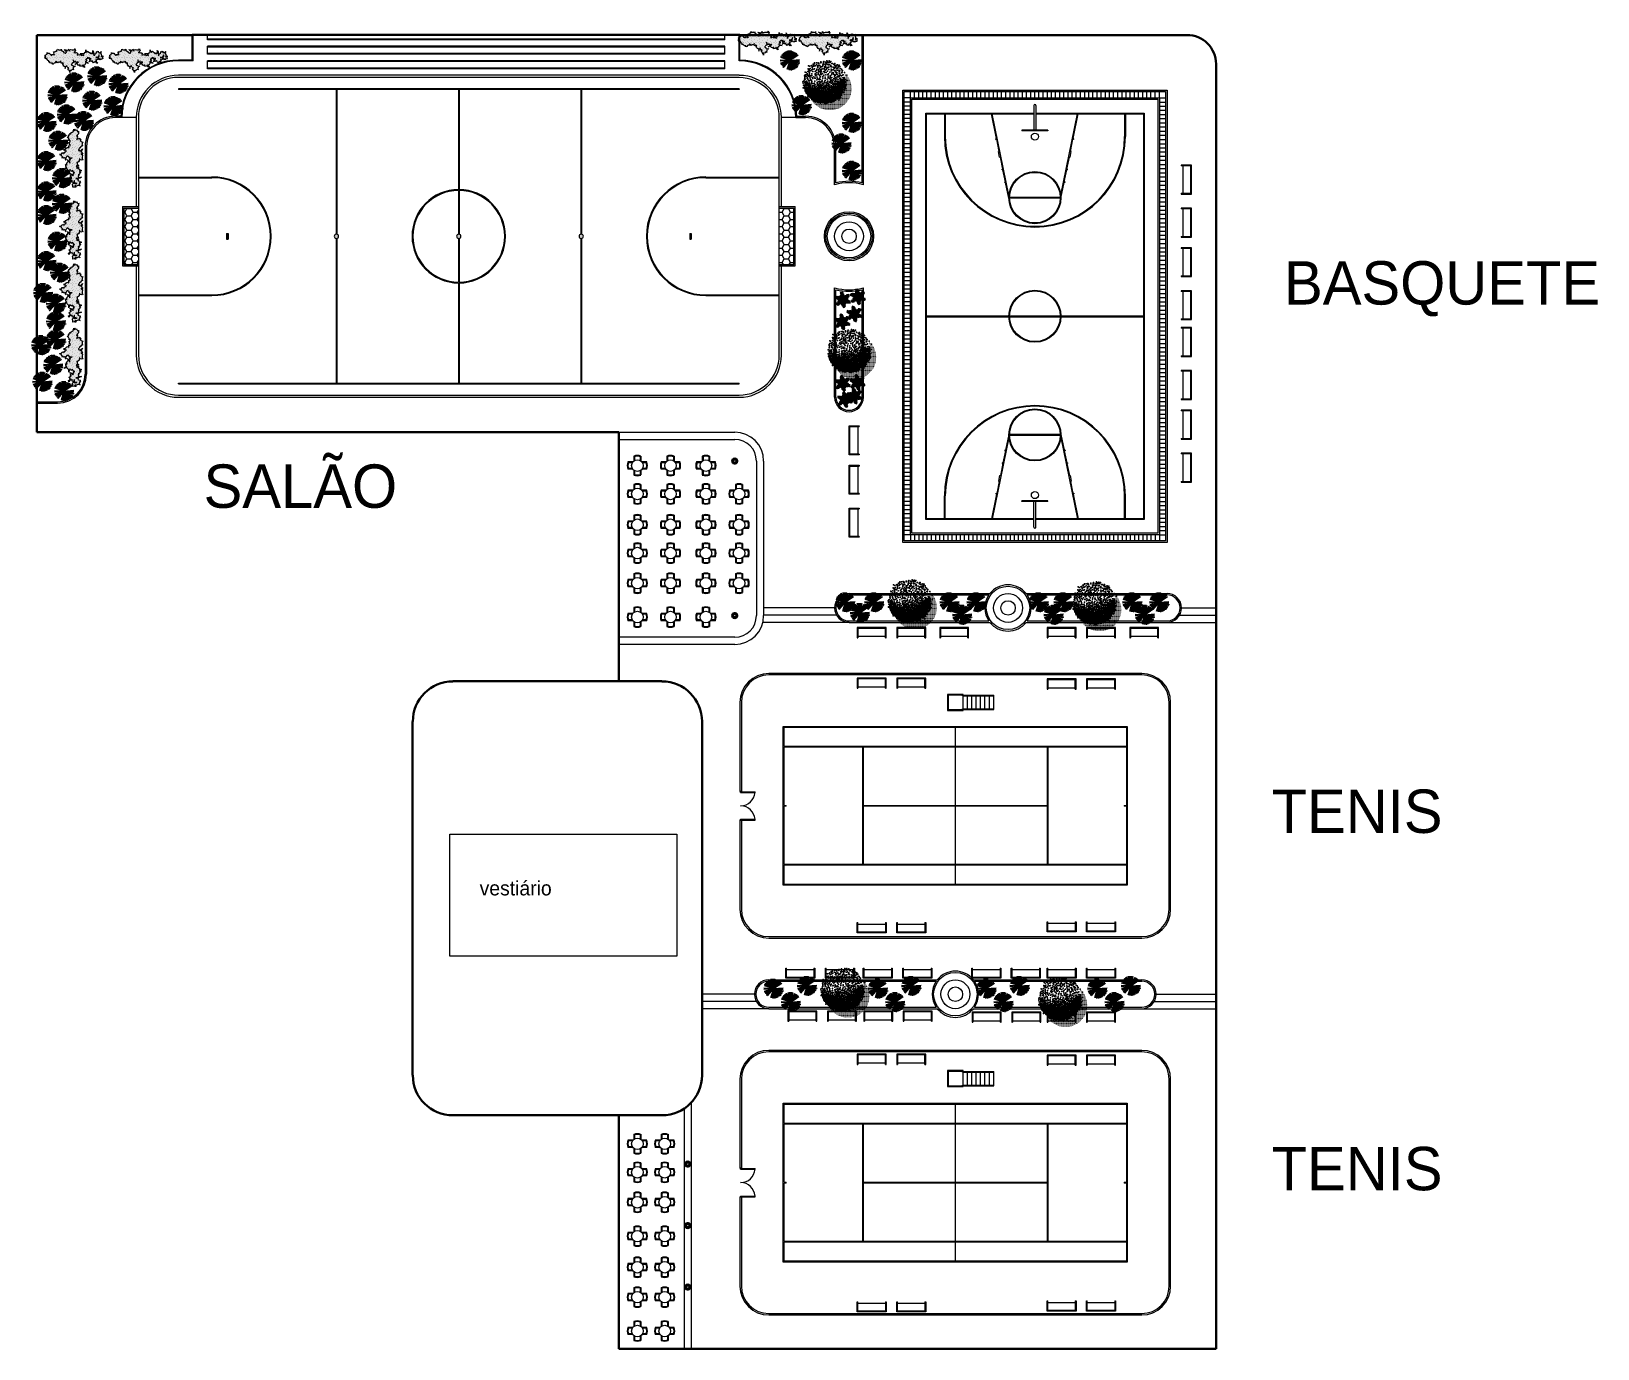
# Model space of a CAD drawing. Header units: metres. Extents: x 599 to 707, y 227 to 318.
import ezdxf

# ---------------------------------------------------------------- set-up
doc = ezdxf.new("R2010")
doc.units = ezdxf.units.M
doc.layers.get('0').update_dxf_attribs({"lineweight": 0})
for name, color, linetype, lineweight in [('banqueta', 252, 'Continuous', 9), ('escaleras', 6, 'Continuous', 5), ('gradas', 35, 'Continuous', 5), ('limiteterreno', 119, 'Continuous', 30), ('mallaciclo', 170, 'Continuous', 5), ('muretes', 2, 'Continuous', 20), ('murosf', 1, 'Continuous', 40), ('vegetacion', 74, 'Continuous', 0)]:
    doc.layers.add(name, color=color, linetype=linetype, lineweight=lineweight)
doc.styles.add('ROMAND', font='LCALLIG.TTF')
pattern_1 = [(0, (-411.78334, -242.7284), (0.428625, 0.2474667), [0.28575, -0.5715]), (120, (-411.78334, -242.7284), (-0.42862495, 0.24746679), [0.28575, -0.5715]), (60, (-411.78334, -242.7284), (5e-08, 0.49493349), [-0.5715, 0.28575])]

msp = doc.modelspace()

# ---------------------------------------------------------------- texts
at = {"style": 'ROMAND'}
for s, height, p in [('BASQUETE', 3, (685.32, 298.78)), ('SALÃO', 3, (610.64, 284.73)), ('TENIS', 3, (684.46, 262.26)), ('vestiário', 1, (629.72, 257.94)), ('TENIS', 3, (684.46, 237.56))]:
    msp.add_text(s, height=height, dxfattribs=at).set_placement(p)

# ---------------------------------------------------------------- blocks, each defined once
blk = doc.blocks.new('mesa4p')
for p, q in [((266.8, 229.58), (266.8, 229.24)), ((266.85, 229.54), (266.85, 229.27)), ((267.25, 229.54), (267.25, 229.27)), ((267.3, 229.58), (267.3, 229.24)), ((266.74, 229.17), (266.4, 229.17)), ((266.74, 228.67), (266.4, 228.67)), ((266.71, 229.12), (266.44, 229.12)), ((266.71, 228.72), (266.44, 228.72)), ((266.8, 228.61), (266.8, 228.27)), ((266.85, 228.58), (266.85, 228.31)), ((267.25, 228.58), (267.25, 228.31)), ((267.3, 228.61), (267.3, 228.27)), ((267.71, 229.17), (267.37, 229.17)), ((267.71, 228.67), (267.37, 228.67)), ((267.67, 229.12), (267.4, 229.12)), ((267.67, 228.72), (267.4, 228.72))]:
    blk.add_line(p, q)
blk.add_circle((267.05, 228.92), 0.4)
for radius, start, end in [(0.7, 69.0752, 110.9248), (0.65, 67.3801, 112.6199), (0.7, 159.0752, 200.9248), (0.65, 157.3801, 202.6199), (0.65, 337.3801, 22.6199), (0.7, 339.0752, 20.9248), (0.65, 247.3801, 292.6199), (0.7, 249.0752, 290.9248)]:
    blk.add_arc((267.05, 228.92), radius, start, end)
blk = doc.blocks.new('*X3')
at = {"color": 0}
for p, q in [((6.63, 4.86), (6.63, 4.86)), ((6.72, 4.95), (6.72, 4.95)), ((6.76, 5.17), (6.76, 5.17)), ((6.76, 4.82), (6.76, 4.82)), ((6.81, 5.04), (6.81, 5.04)), ((6.85, 5.26), (6.85, 5.26)), ((6.85, 4.91), (6.85, 4.91)), ((6.89, 5.13), (6.89, 5.13)), ((6.89, 4.77), (6.89, 4.77)), ((6.94, 5.35), (6.94, 5.35)), ((6.94, 4.99), (6.94, 4.99)), ((6.98, 5.21), (6.98, 5.21)), ((6.98, 4.86), (6.98, 4.86)), ((7.03, 5.44), (7.03, 5.44)), ((7.03, 5.08), (7.03, 5.08)), ((7.03, 4.73), (7.03, 4.73)), ((7.07, 5.3), (7.07, 5.3)), ((7.07, 4.95), (7.07, 4.95)), ((7.07, 4.6), (7.07, 4.6)), ((7.12, 5.17), (7.12, 5.17)), ((7.12, 4.82), (7.12, 4.82)), ((7.16, 5.39), (7.16, 5.39)), ((7.16, 5.04), (7.16, 5.04)), ((7.16, 4.68), (7.16, 4.68)), ((7.2, 5.26), (7.2, 5.26)), ((7.2, 4.91), (7.2, 4.91)), ((7.2, 4.55), (7.2, 4.55)), ((7.25, 5.48), (7.25, 5.48)), ((7.25, 5.13), (7.25, 5.13)), ((7.25, 4.77), (7.25, 4.77)), ((7.25, 4.42), (7.25, 4.42)), ((7.29, 5.35), (7.29, 5.35)), ((7.29, 4.99), (7.29, 4.99)), ((7.29, 4.64), (7.29, 4.64)), ((7.34, 5.21), (7.34, 5.21)), ((7.34, 4.86), (7.34, 4.86)), ((7.34, 4.51), (7.34, 4.51)), ((7.38, 5.08), (7.38, 5.08)), ((7.38, 4.73), (7.38, 4.73)), ((7.38, 4.38), (7.38, 4.38)), ((7.42, 5.3), (7.42, 5.3)), ((7.42, 4.95), (7.42, 4.95)), ((7.42, 4.6), (7.42, 4.6)), ((7.47, 5.17), (7.47, 5.17)), ((7.47, 4.82), (7.47, 4.82)), ((7.47, 4.46), (7.47, 4.46)), ((7.51, 5.04), (7.51, 5.04)), ((7.51, 4.68), (7.51, 4.68)), ((7.51, 4.33), (7.51, 4.33)), ((7.56, 4.91), (7.56, 4.91)), ((7.56, 4.55), (7.56, 4.55)), ((7.6, 5.13), (7.6, 5.13)), ((7.6, 4.77), (7.6, 4.77)), ((7.6, 4.42), (7.6, 4.42)), ((7.65, 5.35), (7.65, 5.35)), ((7.65, 4.99), (7.65, 4.99)), ((7.65, 4.64), (7.65, 4.64)), ((7.69, 5.21), (7.69, 5.21)), ((7.69, 4.86), (7.69, 4.86)), ((7.69, 4.51), (7.69, 4.51)), ((7.73, 5.08), (7.73, 5.08)), ((7.73, 4.73), (7.73, 4.73)), ((7.73, 4.38), (7.73, 4.38)), ((7.78, 5.3), (7.78, 5.3)), ((7.78, 4.95), (7.78, 4.95)), ((7.78, 4.6), (7.78, 4.6)), ((7.82, 5.17), (7.82, 5.17)), ((7.82, 4.82), (7.82, 4.82)), ((7.82, 4.46), (7.82, 4.46)), ((7.87, 5.39), (7.87, 5.39)), ((7.87, 5.04), (7.87, 5.04)), ((7.87, 4.68), (7.87, 4.68)), ((7.87, 4.33), (7.87, 4.33)), ((7.91, 5.61), (7.91, 5.61)), ((7.91, 5.26), (7.91, 5.26)), ((7.91, 4.91), (7.91, 4.91)), ((7.91, 4.55), (7.91, 4.55)), ((7.95, 5.48), (7.95, 5.48)), ((7.95, 5.13), (7.95, 5.13)), ((7.95, 4.77), (7.95, 4.77)), ((7.95, 4.42), (7.95, 4.42)), ((8, 5.7), (8, 5.7)), ((8, 5.35), (8, 5.35)), ((8, 4.99), (8, 4.99)), ((8, 4.64), (8, 4.64)), ((8.04, 5.57), (8.04, 5.57)), ((8.04, 5.21), (8.04, 5.21)), ((8.04, 4.86), (8.04, 4.86)), ((8.04, 4.51), (8.04, 4.51)), ((8.09, 5.44), (8.09, 5.44)), ((8.09, 5.08), (8.09, 5.08)), ((8.09, 4.73), (8.09, 4.73)), ((8.09, 4.38), (8.09, 4.38)), ((8.13, 5.66), (8.13, 5.66)), ((8.13, 5.3), (8.13, 5.3)), ((8.13, 4.95), (8.13, 4.95)), ((8.13, 4.6), (8.13, 4.6)), ((8.18, 5.52), (8.18, 5.52)), ((8.18, 5.17), (8.18, 5.17)), ((8.18, 4.82), (8.18, 4.82)), ((8.18, 4.46), (8.18, 4.46)), ((8.22, 5.75), (8.22, 5.75)), ((8.22, 5.39), (8.22, 5.39)), ((8.22, 5.04), (8.22, 5.04)), ((8.22, 4.68), (8.22, 4.68)), ((8.26, 5.61), (8.26, 5.61)), ((8.26, 5.26), (8.26, 5.26)), ((8.26, 4.91), (8.26, 4.91)), ((8.26, 4.55), (8.26, 4.55)), ((8.31, 5.83), (8.31, 5.83)), ((8.31, 5.48), (8.31, 5.48)), ((8.31, 5.13), (8.31, 5.13)), ((8.31, 4.77), (8.31, 4.77)), ((8.31, 4.42), (8.31, 4.42)), ((8.35, 5.7), (8.35, 5.7)), ((8.35, 5.35), (8.35, 5.35)), ((8.35, 4.99), (8.35, 4.99)), ((8.35, 4.64), (8.35, 4.64)), ((8.4, 5.92), (8.4, 5.92)), ((8.4, 5.57), (8.4, 5.57)), ((8.4, 5.21), (8.4, 5.21)), ((8.4, 4.86), (8.4, 4.86)), ((8.4, 4.51), (8.4, 4.51)), ((8.44, 5.79), (8.44, 5.79)), ((8.44, 5.44), (8.44, 5.44)), ((8.44, 5.08), (8.44, 5.08)), ((8.44, 4.73), (8.44, 4.73)), ((8.44, 4.38), (8.44, 4.38)), ((8.49, 6.01), (8.49, 6.01)), ((8.49, 5.66), (8.49, 5.66)), ((8.49, 5.3), (8.49, 5.3)), ((8.49, 4.95), (8.49, 4.95)), ((8.49, 4.6), (8.49, 4.6)), ((8.53, 5.88), (8.53, 5.88)), ((8.53, 5.52), (8.53, 5.52)), ((8.53, 5.17), (8.53, 5.17)), ((8.53, 4.82), (8.53, 4.82)), ((8.53, 4.46), (8.53, 4.46)), ((8.57, 5.75), (8.57, 5.75)), ((8.57, 5.39), (8.57, 5.39)), ((8.57, 5.04), (8.57, 5.04)), ((8.57, 4.68), (8.57, 4.68)), ((8.57, 4.33), (8.57, 4.33)), ((8.62, 5.97), (8.62, 5.97)), ((8.62, 5.61), (8.62, 5.61)), ((8.62, 5.26), (8.62, 5.26)), ((8.62, 4.91), (8.62, 4.91)), ((8.62, 4.55), (8.62, 4.55)), ((8.66, 5.83), (8.66, 5.83)), ((8.66, 5.48), (8.66, 5.48)), ((8.66, 5.13), (8.66, 5.13)), ((8.66, 4.77), (8.66, 4.77)), ((8.66, 4.42), (8.66, 4.42)), ((8.71, 5.7), (8.71, 5.7)), ((8.71, 5.35), (8.71, 5.35)), ((8.71, 4.99), (8.71, 4.99)), ((8.71, 4.64), (8.71, 4.64)), ((8.75, 5.92), (8.75, 5.92)), ((8.75, 5.57), (8.75, 5.57)), ((8.75, 5.21), (8.75, 5.21)), ((8.75, 4.86), (8.75, 4.86)), ((8.75, 4.51), (8.75, 4.51)), ((8.79, 5.79), (8.79, 5.79)), ((8.79, 5.44), (8.79, 5.44)), ((8.79, 5.08), (8.79, 5.08)), ((8.79, 4.73), (8.79, 4.73)), ((8.79, 4.38), (8.79, 4.38)), ((8.84, 5.66), (8.84, 5.66)), ((8.84, 5.3), (8.84, 5.3)), ((8.84, 4.95), (8.84, 4.95)), ((8.84, 4.6), (8.84, 4.6)), ((8.88, 5.88), (8.88, 5.88)), ((8.88, 5.52), (8.88, 5.52)), ((8.88, 5.17), (8.88, 5.17)), ((8.88, 4.82), (8.88, 4.82)), ((8.88, 4.46), (8.88, 4.46)), ((8.93, 5.75), (8.93, 5.75)), ((8.93, 5.39), (8.93, 5.39)), ((8.93, 5.04), (8.93, 5.04)), ((8.93, 4.68), (8.93, 4.68)), ((8.93, 4.33), (8.93, 4.33)), ((8.97, 5.61), (8.97, 5.61)), ((8.97, 5.26), (8.97, 5.26)), ((8.97, 4.91), (8.97, 4.91)), ((8.97, 4.55), (8.97, 4.55)), ((9.02, 5.48), (9.02, 5.48)), ((9.02, 5.13), (9.02, 5.13)), ((9.02, 4.77), (9.02, 4.77)), ((9.02, 4.42), (9.02, 4.42)), ((9.06, 5.7), (9.06, 5.7)), ((9.06, 5.35), (9.06, 5.35)), ((9.06, 4.99), (9.06, 4.99)), ((9.06, 4.64), (9.06, 4.64)), ((9.1, 5.57), (9.1, 5.57)), ((9.1, 5.21), (9.1, 5.21)), ((9.1, 4.86), (9.1, 4.86)), ((9.1, 4.51), (9.1, 4.51)), ((9.15, 5.44), (9.15, 5.44)), ((9.15, 5.08), (9.15, 5.08)), ((9.15, 4.73), (9.15, 4.73)), ((9.15, 4.38), (9.15, 4.38)), ((9.19, 5.66), (9.19, 5.66)), ((9.19, 5.3), (9.19, 5.3)), ((9.19, 4.95), (9.19, 4.95)), ((9.19, 4.6), (9.19, 4.6)), ((9.24, 5.52), (9.24, 5.52)), ((9.24, 5.17), (9.24, 5.17)), ((9.24, 4.82), (9.24, 4.82)), ((9.24, 4.46), (9.24, 4.46)), ((9.28, 5.39), (9.28, 5.39)), ((9.28, 5.04), (9.28, 5.04)), ((9.28, 4.68), (9.28, 4.68)), ((9.28, 4.33), (9.28, 4.33)), ((9.32, 5.26), (9.32, 5.26)), ((9.32, 4.91), (9.32, 4.91)), ((9.32, 4.55), (9.32, 4.55)), ((9.37, 5.48), (9.37, 5.48)), ((9.37, 5.13), (9.37, 5.13)), ((9.37, 4.77), (9.37, 4.77)), ((9.37, 4.42), (9.37, 4.42)), ((9.41, 5.35), (9.41, 5.35)), ((9.41, 4.99), (9.41, 4.99)), ((9.41, 4.64), (9.41, 4.64)), ((9.46, 5.92), (9.46, 5.92)), ((9.46, 5.21), (9.46, 5.21)), ((9.46, 4.86), (9.46, 4.86)), ((9.46, 4.51), (9.46, 4.51)), ((9.5, 5.44), (9.5, 5.44)), ((9.5, 5.08), (9.5, 5.08)), ((9.5, 4.73), (9.5, 4.73)), ((9.5, 4.38), (9.5, 4.38)), ((9.55, 5.3), (9.55, 5.3)), ((9.55, 4.95), (9.55, 4.95)), ((9.55, 4.6), (9.55, 4.6)), ((9.59, 5.88), (9.59, 5.88)), ((9.59, 5.52), (9.59, 5.52)), ((9.59, 5.17), (9.59, 5.17)), ((9.59, 4.82), (9.59, 4.82)), ((9.59, 4.46), (9.59, 4.46)), ((9.63, 5.75), (9.63, 5.75)), ((9.63, 5.39), (9.63, 5.39)), ((9.63, 5.04), (9.63, 5.04)), ((9.63, 4.68), (9.63, 4.68)), ((9.63, 4.33), (9.63, 4.33)), ((9.68, 5.61), (9.68, 5.61)), ((9.68, 5.26), (9.68, 5.26)), ((9.68, 4.91), (9.68, 4.91)), ((9.68, 4.55), (9.68, 4.55)), ((9.72, 5.83), (9.72, 5.83)), ((9.72, 5.48), (9.72, 5.48)), ((9.72, 5.13), (9.72, 5.13)), ((9.72, 4.77), (9.72, 4.77)), ((9.72, 4.42), (9.72, 4.42)), ((9.77, 5.7), (9.77, 5.7)), ((9.77, 5.35), (9.77, 5.35)), ((9.77, 4.99), (9.77, 4.99)), ((9.77, 4.64), (9.77, 4.64)), ((9.81, 5.92), (9.81, 5.92)), ((9.81, 5.57), (9.81, 5.57)), ((9.81, 5.21), (9.81, 5.21)), ((9.81, 4.86), (9.81, 4.86)), ((9.81, 4.51), (9.81, 4.51)), ((9.86, 5.79), (9.86, 5.79)), ((9.86, 5.44), (9.86, 5.44)), ((9.86, 5.08), (9.86, 5.08)), ((9.86, 4.73), (9.86, 4.73)), ((9.86, 4.38), (9.86, 4.38)), ((9.9, 5.66), (9.9, 5.66)), ((9.9, 5.3), (9.9, 5.3)), ((9.9, 4.95), (9.9, 4.95)), ((9.9, 4.6), (9.9, 4.6)), ((9.94, 5.88), (9.94, 5.88)), ((9.94, 5.52), (9.94, 5.52)), ((9.94, 5.17), (9.94, 5.17)), ((9.94, 4.82), (9.94, 4.82)), ((9.94, 4.46), (9.94, 4.46)), ((9.99, 5.75), (9.99, 5.75)), ((9.99, 5.39), (9.99, 5.39)), ((9.99, 5.04), (9.99, 5.04)), ((9.99, 4.68), (9.99, 4.68)), ((9.99, 4.33), (9.99, 4.33)), ((10.03, 5.61), (10.03, 5.61)), ((10.03, 5.26), (10.03, 5.26)), ((10.03, 4.91), (10.03, 4.91)), ((10.03, 4.55), (10.03, 4.55)), ((10.08, 5.83), (10.08, 5.83)), ((10.08, 5.48), (10.08, 5.48)), ((10.08, 5.13), (10.08, 5.13)), ((10.08, 4.77), (10.08, 4.77)), ((10.08, 4.42), (10.08, 4.42)), ((10.12, 5.7), (10.12, 5.7)), ((10.12, 5.35), (10.12, 5.35)), ((10.12, 4.99), (10.12, 4.99)), ((10.12, 4.64), (10.12, 4.64)), ((10.16, 5.92), (10.16, 5.92)), ((10.16, 5.57), (10.16, 5.57)), ((10.16, 5.21), (10.16, 5.21)), ((10.16, 4.86), (10.16, 4.86)), ((10.16, 4.51), (10.16, 4.51)), ((10.21, 5.79), (10.21, 5.79)), ((10.21, 5.44), (10.21, 5.44)), ((10.21, 5.08), (10.21, 5.08)), ((10.21, 4.73), (10.21, 4.73)), ((10.21, 4.38), (10.21, 4.38)), ((10.25, 6.01), (10.25, 6.01)), ((10.25, 5.66), (10.25, 5.66)), ((10.25, 5.3), (10.25, 5.3)), ((10.25, 4.95), (10.25, 4.95)), ((10.25, 4.6), (10.25, 4.6)), ((10.3, 5.88), (10.3, 5.88)), ((10.3, 5.52), (10.3, 5.52)), ((10.3, 5.17), (10.3, 5.17)), ((10.3, 4.82), (10.3, 4.82)), ((10.3, 4.46), (10.3, 4.46)), ((10.34, 5.75), (10.34, 5.75)), ((10.34, 5.39), (10.34, 5.39)), ((10.34, 5.04), (10.34, 5.04)), ((10.34, 4.68), (10.34, 4.68)), ((10.34, 4.33), (10.34, 4.33)), ((10.39, 5.97), (10.39, 5.97)), ((10.39, 5.61), (10.39, 5.61)), ((10.39, 5.26), (10.39, 5.26)), ((10.39, 4.91), (10.39, 4.91)), ((10.39, 4.55), (10.39, 4.55)), ((10.43, 5.83), (10.43, 5.83)), ((10.43, 5.48), (10.43, 5.48)), ((10.43, 5.13), (10.43, 5.13)), ((10.43, 4.77), (10.43, 4.77)), ((10.43, 4.42), (10.43, 4.42)), ((10.47, 5.7), (10.47, 5.7)), ((10.47, 5.35), (10.47, 5.35)), ((10.47, 4.99), (10.47, 4.99)), ((10.47, 4.64), (10.47, 4.64)), ((10.52, 5.92), (10.52, 5.92)), ((10.52, 5.57), (10.52, 5.57)), ((10.52, 5.21), (10.52, 5.21)), ((10.52, 4.86), (10.52, 4.86)), ((10.52, 4.51), (10.52, 4.51)), ((10.56, 5.79), (10.56, 5.79)), ((10.56, 5.44), (10.56, 5.44)), ((10.56, 5.08), (10.56, 5.08)), ((10.56, 4.73), (10.56, 4.73)), ((10.56, 4.38), (10.56, 4.38)), ((10.61, 5.66), (10.61, 5.66)), ((10.61, 5.3), (10.61, 5.3)), ((10.61, 4.95), (10.61, 4.95)), ((10.61, 4.6), (10.61, 4.6)), ((10.65, 5.88), (10.65, 5.88)), ((10.65, 5.52), (10.65, 5.52)), ((10.65, 5.17), (10.65, 5.17)), ((10.65, 4.82), (10.65, 4.82)), ((10.65, 4.46), (10.65, 4.46)), ((10.69, 5.75), (10.69, 5.75)), ((10.69, 5.39), (10.69, 5.39)), ((10.69, 5.04), (10.69, 5.04)), ((10.69, 4.68), (10.69, 4.68)), ((10.74, 5.97), (10.74, 5.97)), ((10.74, 5.61), (10.74, 5.61)), ((10.74, 5.26), (10.74, 5.26)), ((10.74, 4.91), (10.74, 4.91)), ((10.74, 4.55), (10.74, 4.55)), ((10.78, 5.83), (10.78, 5.83)), ((10.78, 5.48), (10.78, 5.48)), ((10.78, 5.13), (10.78, 5.13)), ((10.78, 4.77), (10.78, 4.77)), ((10.78, 4.42), (10.78, 4.42)), ((10.83, 5.35), (10.83, 5.35)), ((10.83, 4.99), (10.83, 4.99)), ((10.83, 4.64), (10.83, 4.64)), ((10.87, 5.92), (10.87, 5.92)), ((10.87, 5.57), (10.87, 5.57)), ((10.87, 5.21), (10.87, 5.21)), ((10.87, 4.86), (10.87, 4.86)), ((10.87, 4.51), (10.87, 4.51)), ((10.92, 5.44), (10.92, 5.44)), ((10.92, 5.08), (10.92, 5.08)), ((10.92, 4.73), (10.92, 4.73)), ((10.92, 4.38), (10.92, 4.38)), ((10.96, 5.3), (10.96, 5.3)), ((10.96, 4.95), (10.96, 4.95)), ((10.96, 4.6), (10.96, 4.6)), ((11, 5.52), (11, 5.52)), ((11, 5.17), (11, 5.17)), ((11, 4.82), (11, 4.82)), ((11, 4.46), (11, 4.46)), ((11.05, 5.39), (11.05, 5.39)), ((11.05, 5.04), (11.05, 5.04)), ((11.05, 4.68), (11.05, 4.68)), ((11.05, 4.33), (11.05, 4.33)), ((11.09, 5.26), (11.09, 5.26)), ((11.09, 4.91), (11.09, 4.91)), ((11.09, 4.55), (11.09, 4.55)), ((11.14, 5.13), (11.14, 5.13)), ((11.14, 4.77), (11.14, 4.77)), ((11.14, 4.42), (11.14, 4.42)), ((11.18, 4.99), (11.18, 4.99)), ((11.18, 4.64), (11.18, 4.64)), ((11.23, 5.21), (11.23, 5.21)), ((11.23, 4.86), (11.23, 4.86)), ((11.23, 4.51), (11.23, 4.51)), ((11.27, 5.08), (11.27, 5.08)), ((11.27, 4.73), (11.27, 4.73)), ((11.27, 4.38), (11.27, 4.38)), ((11.31, 5.3), (11.31, 5.3)), ((11.31, 4.95), (11.31, 4.95)), ((11.31, 4.6), (11.31, 4.6)), ((11.36, 5.17), (11.36, 5.17)), ((11.36, 4.82), (11.36, 4.82)), ((11.36, 4.46), (11.36, 4.46)), ((11.4, 5.04), (11.4, 5.04)), ((11.4, 4.68), (11.4, 4.68)), ((11.4, 4.33), (11.4, 4.33)), ((11.45, 5.26), (11.45, 5.26)), ((11.45, 4.91), (11.45, 4.91)), ((11.45, 4.55), (11.45, 4.55)), ((11.49, 5.13), (11.49, 5.13)), ((11.49, 4.77), (11.49, 4.77)), ((11.49, 4.42), (11.49, 4.42)), ((11.53, 4.99), (11.53, 4.99)), ((11.53, 4.64), (11.53, 4.64)), ((11.58, 5.21), (11.58, 5.21)), ((11.58, 4.86), (11.58, 4.86)), ((11.58, 4.51), (11.58, 4.51)), ((11.62, 5.08), (11.62, 5.08)), ((11.62, 4.73), (11.62, 4.73)), ((11.62, 4.38), (11.62, 4.38)), ((11.67, 4.95), (11.67, 4.95)), ((11.67, 4.6), (11.67, 4.6)), ((11.71, 5.17), (11.71, 5.17)), ((11.71, 4.82), (11.71, 4.82)), ((11.71, 4.46), (11.71, 4.46)), ((11.76, 5.04), (11.76, 5.04)), ((11.76, 4.68), (11.76, 4.68)), ((11.76, 4.33), (11.76, 4.33)), ((11.8, 5.26), (11.8, 5.26)), ((11.8, 4.91), (11.8, 4.91)), ((11.8, 4.55), (11.8, 4.55)), ((11.84, 5.13), (11.84, 5.13)), ((11.84, 4.77), (11.84, 4.77)), ((11.84, 4.42), (11.84, 4.42)), ((11.89, 4.99), (11.89, 4.99)), ((11.89, 4.64), (11.89, 4.64)), ((11.93, 5.21), (11.93, 5.21)), ((11.93, 4.86), (11.93, 4.86)), ((11.93, 4.51), (11.93, 4.51)), ((11.98, 5.44), (11.98, 5.44)), ((11.98, 5.08), (11.98, 5.08)), ((11.98, 4.73), (11.98, 4.73)), ((11.98, 4.38), (11.98, 4.38)), ((12.02, 5.3), (12.02, 5.3)), ((12.02, 4.95), (12.02, 4.95)), ((12.02, 4.6), (12.02, 4.6)), ((12.07, 5.17), (12.07, 5.17)), ((12.07, 4.82), (12.07, 4.82)), ((12.07, 4.46), (12.07, 4.46)), ((12.11, 5.39), (12.11, 5.39)), ((12.11, 5.04), (12.11, 5.04)), ((12.11, 4.68), (12.11, 4.68)), ((12.11, 4.33), (12.11, 4.33)), ((12.15, 5.26), (12.15, 5.26)), ((12.15, 4.91), (12.15, 4.91)), ((12.15, 4.55), (12.15, 4.55)), ((12.2, 5.48), (12.2, 5.48)), ((12.2, 5.13), (12.2, 5.13)), ((12.2, 4.77), (12.2, 4.77)), ((12.2, 4.42), (12.2, 4.42)), ((12.24, 5.35), (12.24, 5.35)), ((12.24, 4.99), (12.24, 4.99)), ((12.24, 4.64), (12.24, 4.64)), ((12.29, 5.57), (12.29, 5.57)), ((12.29, 5.21), (12.29, 5.21)), ((12.29, 4.86), (12.29, 4.86)), ((12.29, 4.51), (12.29, 4.51)), ((12.33, 5.79), (12.33, 5.79)), ((12.33, 5.44), (12.33, 5.44)), ((12.33, 5.08), (12.33, 5.08)), ((12.33, 4.73), (12.33, 4.73)), ((12.33, 4.38), (12.33, 4.38)), ((12.37, 5.66), (12.37, 5.66)), ((12.37, 5.3), (12.37, 5.3)), ((12.37, 4.95), (12.37, 4.95)), ((12.37, 4.6), (12.37, 4.6)), ((12.42, 5.52), (12.42, 5.52)), ((12.42, 5.17), (12.42, 5.17)), ((12.42, 4.82), (12.42, 4.82)), ((12.46, 5.39), (12.46, 5.39)), ((12.46, 5.04), (12.46, 5.04)), ((12.51, 5.61), (12.51, 5.61)), ((12.51, 5.26), (12.51, 5.26)), ((12.51, 4.91), (12.51, 4.91)), ((12.55, 5.48), (12.55, 5.48)), ((12.55, 5.13), (12.55, 5.13)), ((12.6, 5.7), (12.6, 5.7)), ((12.6, 5.35), (12.6, 5.35)), ((12.6, 4.99), (12.6, 4.99)), ((12.64, 5.57), (12.64, 5.57)), ((12.64, 5.21), (12.64, 5.21)), ((12.64, 4.86), (12.64, 4.86)), ((12.68, 5.44), (12.68, 5.44)), ((12.68, 5.08), (12.68, 5.08)), ((12.73, 5.66), (12.73, 5.66)), ((12.73, 5.3), (12.73, 5.3)), ((12.73, 4.95), (12.73, 4.95)), ((12.77, 5.52), (12.77, 5.52)), ((12.77, 5.17), (12.77, 5.17)), ((12.82, 5.39), (12.82, 5.39)), ((12.82, 5.04), (12.82, 5.04)), ((12.86, 5.26), (12.86, 5.26)), ((12.86, 4.91), (12.86, 4.91)), ((12.86, 4.55), (12.86, 4.55)), ((12.9, 5.13), (12.9, 5.13)), ((12.9, 4.77), (12.9, 4.77)), ((12.95, 5.35), (12.95, 5.35)), ((12.95, 4.99), (12.95, 4.99)), ((12.95, 4.64), (12.95, 4.64)), ((12.99, 5.21), (12.99, 5.21)), ((12.99, 4.86), (12.99, 4.86)), ((12.99, 4.51), (12.99, 4.51)), ((13.04, 5.44), (13.04, 5.44)), ((13.04, 5.08), (13.04, 5.08)), ((13.04, 4.73), (13.04, 4.73)), ((13.08, 5.3), (13.08, 5.3)), ((13.08, 4.95), (13.08, 4.95)), ((13.08, 4.6), (13.08, 4.6)), ((13.13, 5.17), (13.13, 5.17)), ((13.13, 4.82), (13.13, 4.82)), ((13.13, 4.46), (13.13, 4.46)), ((13.17, 5.39), (13.17, 5.39)), ((13.17, 5.04), (13.17, 5.04)), ((13.17, 4.68), (13.17, 4.68)), ((13.21, 5.26), (13.21, 5.26)), ((13.21, 4.91), (13.21, 4.91)), ((13.21, 4.55), (13.21, 4.55)), ((13.26, 5.48), (13.26, 5.48)), ((13.26, 5.13), (13.26, 5.13)), ((13.26, 4.77), (13.26, 4.77)), ((13.26, 4.42), (13.26, 4.42)), ((13.3, 5.7), (13.3, 5.7)), ((13.3, 5.35), (13.3, 5.35)), ((13.3, 4.99), (13.3, 4.99)), ((13.3, 4.64), (13.3, 4.64)), ((13.35, 5.57), (13.35, 5.57)), ((13.35, 5.21), (13.35, 5.21)), ((13.35, 4.86), (13.35, 4.86)), ((13.35, 4.51), (13.35, 4.51)), ((13.39, 5.08), (13.39, 5.08)), ((13.39, 4.73), (13.39, 4.73)), ((13.39, 4.38), (13.39, 4.38)), ((13.44, 4.95), (13.44, 4.95)), ((13.44, 4.6), (13.44, 4.6)), ((13.48, 5.17), (13.48, 5.17)), ((13.48, 4.82), (13.48, 4.82)), ((13.48, 4.46), (13.48, 4.46)), ((13.52, 5.39), (13.52, 5.39)), ((13.52, 5.04), (13.52, 5.04)), ((13.52, 4.68), (13.52, 4.68)), ((13.52, 4.33), (13.52, 4.33)), ((13.57, 5.26), (13.57, 5.26)), ((13.57, 4.91), (13.57, 4.91)), ((13.57, 4.55), (13.57, 4.55)), ((13.61, 5.13), (13.61, 5.13)), ((13.61, 4.77), (13.61, 4.77)), ((13.61, 4.42), (13.61, 4.42)), ((13.66, 5.35), (13.66, 5.35)), ((13.66, 4.99), (13.66, 4.99)), ((13.66, 4.64), (13.66, 4.64)), ((13.7, 5.21), (13.7, 5.21)), ((13.7, 4.86), (13.7, 4.86)), ((13.7, 4.51), (13.7, 4.51)), ((13.74, 5.44), (13.74, 5.44)), ((13.74, 5.08), (13.74, 5.08)), ((13.74, 4.73), (13.74, 4.73)), ((13.79, 5.66), (13.79, 5.66)), ((13.79, 5.3), (13.79, 5.3)), ((13.79, 4.95), (13.79, 4.95)), ((13.83, 5.52), (13.83, 5.52)), ((13.83, 5.17), (13.83, 5.17)), ((13.83, 4.82), (13.83, 4.82)), ((13.88, 5.39), (13.88, 5.39)), ((13.88, 5.04), (13.88, 5.04)), ((13.88, 4.68), (13.88, 4.68)), ((13.92, 5.61), (13.92, 5.61)), ((13.92, 5.26), (13.92, 5.26)), ((13.97, 5.48), (13.97, 5.48)), ((13.97, 5.13), (13.97, 5.13)), ((14.01, 5.7), (14.01, 5.7)), ((14.01, 5.35), (14.01, 5.35)), ((14.05, 5.57), (14.05, 5.57)), ((14.05, 5.21), (14.05, 5.21)), ((14.1, 5.44), (14.1, 5.44)), ((14.14, 5.3), (14.14, 5.3)), ((14.14, 4.95), (14.14, 4.95)), ((14.19, 5.52), (14.19, 5.52)), ((14.19, 5.17), (14.19, 5.17)), ((14.19, 4.82), (14.19, 4.82)), ((14.23, 5.39), (14.23, 5.39)), ((14.23, 5.04), (14.23, 5.04)), ((14.23, 4.68), (14.23, 4.68)), ((14.27, 5.26), (14.27, 5.26)), ((14.27, 4.91), (14.27, 4.91)), ((14.32, 5.48), (14.32, 5.48)), ((14.32, 5.13), (14.32, 5.13)), ((14.32, 4.77), (14.32, 4.77)), ((14.36, 5.35), (14.36, 5.35)), ((14.36, 4.99), (14.36, 4.99)), ((14.36, 4.64), (14.36, 4.64)), ((14.41, 5.21), (14.41, 5.21)), ((14.41, 4.86), (14.41, 4.86)), ((14.45, 4.73), (14.45, 4.73)), ((14.5, 4.95), (14.5, 4.95)), ((14.54, 4.82), (14.54, 4.82)), ((14.58, 5.04), (14.58, 5.04)), ((7.42, 4.24), (7.42, 4.24)), ((7.56, 4.2), (7.56, 4.2)), ((7.65, 4.29), (7.65, 4.29)), ((7.69, 4.15), (7.69, 4.15)), ((7.73, 4.02), (7.73, 4.02)), ((7.78, 4.24), (7.78, 4.24)), ((7.82, 4.11), (7.82, 4.11)), ((7.91, 4.2), (7.91, 4.2)), ((8, 4.29), (8, 4.29)), ((8.13, 4.24), (8.13, 4.24)), ((8.35, 4.29), (8.35, 4.29)), ((8.49, 4.24), (8.49, 4.24)), ((8.71, 4.29), (8.71, 4.29)), ((8.97, 4.2), (8.97, 4.2)), ((9.06, 4.29), (9.06, 4.29)), ((9.1, 4.15), (9.1, 4.15)), ((9.15, 4.02), (9.15, 4.02)), ((9.19, 4.24), (9.19, 4.24)), ((9.19, 3.89), (9.19, 3.89)), ((9.24, 4.11), (9.24, 4.11)), ((9.28, 3.98), (9.28, 3.98)), ((9.32, 4.2), (9.32, 4.2)), ((9.32, 3.84), (9.32, 3.84)), ((9.37, 4.07), (9.37, 4.07)), ((9.37, 3.71), (9.37, 3.71)), ((9.41, 4.29), (9.41, 4.29)), ((9.41, 3.93), (9.41, 3.93)), ((9.46, 4.15), (9.46, 4.15)), ((9.46, 3.8), (9.46, 3.8)), ((9.46, 3.45), (9.46, 3.45)), ((9.5, 4.02), (9.5, 4.02)), ((9.5, 3.67), (9.5, 3.67)), ((9.55, 4.24), (9.55, 4.24)), ((9.55, 3.89), (9.55, 3.89)), ((9.59, 4.11), (9.59, 4.11)), ((9.59, 3.76), (9.59, 3.76)), ((9.63, 3.98), (9.63, 3.98)), ((9.68, 4.2), (9.68, 4.2)), ((9.68, 3.84), (9.68, 3.84)), ((9.72, 4.07), (9.72, 4.07)), ((9.72, 3.71), (9.72, 3.71)), ((9.77, 4.29), (9.77, 4.29)), ((9.77, 3.93), (9.77, 3.93)), ((9.77, 3.58), (9.77, 3.58)), ((9.81, 4.15), (9.81, 4.15)), ((9.81, 3.8), (9.81, 3.8)), ((9.86, 4.02), (9.86, 4.02)), ((9.86, 3.67), (9.86, 3.67)), ((9.9, 4.24), (9.9, 4.24)), ((9.9, 3.89), (9.9, 3.89)), ((9.9, 3.54), (9.9, 3.54)), ((9.94, 4.11), (9.94, 4.11)), ((9.94, 3.76), (9.94, 3.76)), ((9.94, 3.4), (9.94, 3.4)), ((9.99, 3.98), (9.99, 3.98)), ((9.99, 3.62), (9.99, 3.62)), ((9.99, 3.27), (9.99, 3.27)), ((10.03, 4.2), (10.03, 4.2)), ((10.03, 3.84), (10.03, 3.84)), ((10.03, 3.49), (10.03, 3.49)), ((10.03, 3.14), (10.03, 3.14)), ((10.08, 4.07), (10.08, 4.07)), ((10.08, 3.71), (10.08, 3.71)), ((10.08, 3.36), (10.08, 3.36)), ((10.12, 4.29), (10.12, 4.29)), ((10.12, 3.93), (10.12, 3.93)), ((10.12, 3.58), (10.12, 3.58)), ((10.12, 3.23), (10.12, 3.23)), ((10.16, 4.15), (10.16, 4.15)), ((10.16, 3.8), (10.16, 3.8)), ((10.16, 3.45), (10.16, 3.45)), ((10.21, 4.02), (10.21, 4.02)), ((10.21, 3.67), (10.21, 3.67)), ((10.21, 3.31), (10.21, 3.31)), ((10.25, 4.24), (10.25, 4.24)), ((10.25, 3.89), (10.25, 3.89)), ((10.25, 3.54), (10.25, 3.54)), ((10.25, 3.18), (10.25, 3.18)), ((10.3, 4.11), (10.3, 4.11)), ((10.3, 3.76), (10.3, 3.76)), ((10.3, 3.4), (10.3, 3.4)), ((10.34, 3.62), (10.34, 3.62)), ((10.34, 3.27), (10.34, 3.27)), ((10.39, 4.2), (10.39, 4.2)), ((10.39, 3.84), (10.39, 3.84)), ((10.39, 3.49), (10.39, 3.49)), ((10.43, 3.71), (10.43, 3.71)), ((10.43, 3.36), (10.43, 3.36)), ((10.47, 4.29), (10.47, 4.29)), ((10.47, 3.58), (10.47, 3.58)), ((10.52, 3.8), (10.52, 3.8)), ((10.52, 3.45), (10.52, 3.45)), ((10.56, 3.67), (10.56, 3.67)), ((10.78, 3.71), (10.78, 3.71)), ((11, 4.11), (11, 4.11)), ((11.14, 4.07), (11.14, 4.07)), ((11.18, 3.93), (11.18, 3.93)), ((11.23, 4.15), (11.23, 4.15)), ((11.27, 4.02), (11.27, 4.02)), ((11.31, 4.24), (11.31, 4.24)), ((11.31, 3.89), (11.31, 3.89)), ((11.36, 4.11), (11.36, 4.11)), ((11.4, 3.98), (11.4, 3.98)), ((11.45, 4.2), (11.45, 4.2)), ((11.49, 4.07), (11.49, 4.07)), ((11.53, 4.29), (11.53, 4.29)), ((11.53, 3.93), (11.53, 3.93)), ((11.58, 4.15), (11.58, 4.15)), ((11.58, 3.8), (11.58, 3.8)), ((11.62, 4.02), (11.62, 4.02)), ((11.67, 4.24), (11.67, 4.24)), ((11.67, 3.89), (11.67, 3.89)), ((11.71, 4.11), (11.71, 4.11)), ((11.71, 3.76), (11.71, 3.76)), ((11.76, 3.98), (11.76, 3.98)), ((11.8, 4.2), (11.8, 4.2)), ((11.8, 3.84), (11.8, 3.84)), ((11.84, 4.07), (11.84, 4.07)), ((11.89, 4.29), (11.89, 4.29)), ((11.89, 3.93), (11.89, 3.93)), ((11.93, 4.15), (11.93, 4.15)), ((11.93, 3.8), (11.93, 3.8)), ((11.98, 4.02), (11.98, 4.02)), ((11.98, 3.67), (11.98, 3.67)), ((12.02, 4.24), (12.02, 4.24)), ((12.02, 3.89), (12.02, 3.89)), ((12.07, 4.11), (12.07, 4.11)), ((12.11, 3.98), (12.11, 3.98)), ((12.11, 3.62), (12.11, 3.62)), ((12.15, 4.2), (12.15, 4.2)), ((12.2, 4.07), (12.2, 4.07)), ((12.24, 4.29), (12.24, 4.29)), ((12.29, 4.15), (12.29, 4.15)), ((12.51, 4.2), (12.51, 4.2)), ((13.3, 4.29), (13.3, 4.29)), ((13.44, 4.24), (13.44, 4.24)), ((13.79, 4.24), (13.79, 4.24)), ((13.92, 4.2), (13.92, 4.2))]:
    blk.add_line(p, q, dxfattribs=at)
blk = doc.blocks.new('A-22')
blk.add_lwpolyline([(-3.88, -0.14), (-3.78, -0.08), (-3.85, 0.04), (-3.96, 0.01), (-3.83, 0.1), (-3.88, 0.29), (-3.72, 0.38), (-3.62, 0.47), (-3.62, 0.66), (-3.59, 0.54), (-3.46, 0.57), (-3.33, 0.57), (-3.2, 0.44), (-3.07, 0.32), (-2.94, 0.32), (-3.07, 0.35), (-2.92, 0.41), (-2.79, 0.38), (-2.66, 0.41), (-2.56, 0.29), (-2.63, 0.41), (-2.74, 0.47), (-2.63, 0.6), (-2.74, 0.75), (-2.58, 0.75), (-2.53, 0.88), (-2.4, 0.81), (-2.3, 0.88), (-2.22, 1), (-2.19, 1.15), (-2.09, 1.09), (-1.98, 1.06), (-1.88, 1.06), (-1.72, 1), (-1.67, 1.15), (-1.65, 1.03), (-1.59, 0.91), (-1.46, 0.85), (-1.36, 0.81), (-1.33, 0.69), (-1.23, 0.63), (-1.13, 0.57), (-1.02, 0.57), (-1, 0.69), (-0.92, 0.81), (-1.02, 0.88), (-1.23, 1.09), (-1.02, 1.03), (-0.92, 0.97), (-0.87, 0.85), (-0.79, 1), (-0.63, 1.03), (-0.68, 1.15), (-0.58, 1.06), (-0.53, 0.88), (-0.48, 1.03), (-0.32, 1.09), (-0.14, 1.06), (0.17, 1.06), (0.25, 1.19), (0.22, 1.06), (0.33, 1), (0.28, 0.85), (0.17, 0.72), (0.07, 0.69), (0.22, 0.69), (0.33, 0.63), (0.43, 0.66), (0.56, 0.57), (0.64, 0.44), (0.54, 0.32), (0.69, 0.35), (0.8, 0.38), (0.9, 0.35), (1, 0.35), (1, 0.47), (1.03, 0.6), (1.08, 0.38), (1.16, 0.23), (1.24, 0.35), (1.42, 0.26), (1.47, 0.41), (1.29, 0.47), (1.16, 0.5), (1.26, 0.54), (1.52, 0.54), (1.63, 0.72), (1.73, 0.72), (1.73, 1.03), (1.78, 0.85), (1.89, 0.66), (1.94, 0.81), (2.04, 0.88), (2.12, 0.75), (2.25, 0.69), (2.35, 0.63), (2.33, 0.5), (2.46, 0.63), (2.56, 0.5), (2.69, 0.57), (2.72, 0.78), (2.69, 0.97), (2.8, 0.75), (2.82, 0.63), (2.82, 0.47), (2.87, 0.32), (2.87, 0.2), (2.9, 0.35), (2.93, 0.5), (3.06, 0.47), (3.16, 0.57), (3.21, 0.72), (3.24, 0.85), (3.32, 0.72), (3.45, 0.85), (3.47, 0.69), (3.6, 0.69), (3.71, 0.6), (3.81, 0.69), (3.86, 0.81), (3.81, 0.66), (3.81, 0.54), (3.86, 0.38), (3.89, 0.23), (3.84, 0.07), (3.97, 0.16), (4.07, 0.23), (4.07, 0.1), (4.04, -0.02), (4.07, -0.21), (3.91, -0.24), (3.81, -0.21), (3.81, -0.33), (3.71, -0.21), (3.68, -0.33), (3.6, -0.21), (3.5, -0.14), (3.52, -0.02), (3.58, 0.2), (3.55, 0.35), (3.47, 0.07), (3.32, -0.02), (3.21, 0.01), (3.11, -0.02), (3.26, -0.02), (3.39, -0.08), (3.39, -0.27), (3.26, -0.33), (3.13, -0.3), (3.19, -0.45), (3.16, -0.58), (3.26, -0.64), (3.42, -0.79), (3.24, -0.82), (3.16, -0.67), (3.06, -0.55), (2.93, -0.64), (2.82, -0.76), (2.64, -0.55), (2.59, -0.42), (2.56, -0.58), (2.43, -0.52), (2.3, -0.45), (2.25, -0.58), (2.15, -0.61), (2.33, -0.42), (2.2, -0.3), (2.38, -0.24), (2.49, -0.21), (2.33, -0.18), (2.2, -0.21), (2.25, -0.08), (2.1, -0.11), (1.97, 0.01), (2.02, -0.14), (1.91, -0.14), (1.81, -0.21), (1.71, -0.33), (1.89, -0.33), (1.84, -0.48), (1.78, -0.61), (1.63, -0.61), (1.81, -0.7), (1.94, -0.73), (2.12, -0.79), (2.02, -0.76), (1.78, -0.76), (1.68, -0.86), (1.58, -1.01), (1.45, -1.07), (1.52, -1.26), (1.6, -1.38), (1.39, -1.29), (1.37, -1.17), (1.34, -1.04), (1.19, -1.2), (1.03, -1.2), (0.93, -1.23), (0.95, -1.01), (0.8, -1.1), (0.67, -1.07), (0.59, -0.95), (0.48, -0.89), (0.38, -0.89), (0.22, -0.95), (0.33, -0.92), (0.43, -0.82), (0.61, -0.7), (0.72, -0.64), (0.59, -0.64), (0.48, -0.67), (0.35, -0.7), (0.38, -0.58), (0.25, -0.58), (0.22, -0.7), (0.12, -0.58), (0.04, -0.45), (-0.01, -0.33), (0.02, -0.58), (0.02, -0.73), (-0.09, -0.73), (-0.24, -0.92), (-0.22, -1.07), (-0.04, -1.13), (0.07, -1.23), (0.17, -1.23), (0.3, -1.17), (0.2, -1.26), (0.09, -1.29), (-0.01, -1.32), (0.04, -1.44), (-0.04, -1.63), (0.09, -1.66), (-0.04, -1.69), (-0.14, -1.66), (-0.22, -1.78), (-0.32, -1.85), (-0.42, -1.78), (-0.45, -1.97), (-0.45, -2.09), (-0.48, -1.91), (-0.58, -1.78), (-0.68, -1.72), (-0.71, -1.57), (-0.61, -1.44), (-0.76, -1.41), (-0.84, -1.29), (-0.92, -1.1), (-0.94, -1.26), (-1.05, -1.29), (-1.1, -1.41), (-1.1, -1.54), (-1.05, -1.38), (-1.15, -1.29), (-1.28, -1.2), (-1.39, -1.07), (-1.46, -0.92), (-1.36, -0.79), (-1.57, -0.79), (-1.67, -0.82), (-1.65, -0.7), (-1.7, -0.55), (-1.8, -0.58), (-1.83, -0.7), (-1.93, -0.67), (-2.04, -0.67), (-2.14, -0.76), (-2.22, -0.64), (-2.32, -0.61), (-2.43, -0.58), (-2.35, -0.73), (-2.56, -0.73), (-2.66, -0.79), (-2.76, -0.92), (-2.87, -0.95), (-2.89, -0.82), (-3.05, -0.82), (-3.18, -0.73), (-3.28, -0.61), (-3.39, -0.67), (-3.39, -0.48), (-3.49, -0.45), (-3.57, -0.33), (-3.65, -0.18), (-3.75, -0.14), (-3.85, -0.21), (-3.8, -0.08), (-3.98, -0.08)])
blk.add_blockref('*X3', (-10.56, -4.94))
blk = doc.blocks.new('Seto')
blk.add_blockref('A-22', (0.12, 0.11))
blk = doc.blocks.new('Shrub1')
for p, q in [((0, 0), (-0.111, 0.004)), ((0, 0), (-0.111, -0.011)), ((0, 0), (-0.107, -0.032)), ((0, 0), (-0.105, 0.032)), ((-0.105, 0.032), (-0.105, 0.032)), ((0, 0), (-0.102, 0.046)), ((0, 0), (-0.102, -0.046)), ((0, 0), (-0.097, -0.055)), ((0, 0), (-0.095, 0.058)), ((-0.085, 0.051), (-0.088, 0.064)), ((0, 0), (-0.086, 0.07)), ((0, 0), (-0.086, -0.068)), ((0, 0), (-0.079, -0.081)), ((0, 0), (-0.075, 0.084)), ((0, 0), (-0.072, -0.084)), ((0, 0), (-0.062, 0.093)), ((0, 0), (-0.051, 0.1)), ((0, 0), (-0.044, 0.102)), ((0, 0), (-0.033, -0.106)), ((0, 0), (-0.025, 0.111)), ((0, 0), (-0.017, -0.107)), ((0, 0), (-0.015, 0.113)), ((0, 0), (-0.008, -0.113)), ((-0.007, 0.056), (-0.005, 0.112)), ((0, 0), (-0.002, -0.112)), ((0, 0), (0.003, 0.113)), ((0, 0), (0.016, 0.113)), ((0, 0), (0.03, 0.108)), ((0, 0), (0.048, 0.101)), ((0, 0), (0.059, 0.096)), ((0, 0), (0.069, 0.088)), ((0, 0), (0.086, 0.075)), ((0, 0), (0.095, 0.064)), ((0, 0), (0.113, 0.009)), ((0, 0), (0.112, -0.005)), ((0, 0), (0.111, -0.012)), ((0, 0), (0.106, -0.037)), ((0, 0), (0.101, -0.053)), ((0, 0), (0.093, -0.065)), ((0, 0), (0.015, -0.115)), ((0, 0), (0.004, -0.11)), ((0, 0), (0.052, -0.1)), ((0, 0), (0.066, -0.092)), ((0, 0), (0.082, -0.085)), ((0, 0), (0.037, -0.107)), ((0, 0), (0.089, -0.079)), ((0, 0), (0.117, -0.027)), ((0, 0), (0.029, -0.108)), ((0.047, 0.041), (0.076, 0.088)), ((-0.071, -0.021), (-0.106, -0.042)), ((-0.022, -0.069), (-0.024, -0.107)), ((0.068, -0.048), (0.087, -0.069))]:
    blk.add_line(p, q)
blk = doc.blocks.new('arbol-pl17')
for p, q in [((-0.49, 0.17), (-0.53, 0.15)), ((-0.53, 0.15), (-0.48, 0.14)), ((-0.46, 0.21), (-0.5, 0.24)), ((-0.5, 0.24), (-0.47, 0.18)), ((-0.5, 0.08), (-0.47, 0.12)), ((-0.47, 0.09), (-0.5, 0.08)), ((-0.45, 0.15), (-0.49, 0.17)), ((-0.48, 0.14), (-0.45, 0.15)), ((-0.47, 0.18), (-0.43, 0.16)), ((-0.44, 0.14), (-0.47, 0.09)), ((-0.47, 0.12), (-0.44, 0.14)), ((-0.43, 0.16), (-0.46, 0.21)), ((-0.45, 0.06), (-0.44, 0.11)), ((-0.42, 0.09), (-0.45, 0.06)), ((-0.44, 0.19), (-0.44, 0.25)), ((-0.44, 0.25), (-0.4, 0.2)), ((-0.41, 0.15), (-0.44, 0.19)), ((-0.33, 0.13), (-0.44, 0.15)), ((-0.44, 0.11), (-0.42, 0.14)), ((-0.42, 0.14), (-0.42, 0.09)), ((-0.4, 0.2), (-0.41, 0.15)), ((-0.41, 0.1), (-0.39, 0.13)), ((-0.41, 0.06), (-0.41, 0.1)), ((-0.39, 0.09), (-0.41, 0.06)), ((-0.39, 0.2), (-0.39, 0.25)), ((-0.39, 0.25), (-0.36, 0.18)), ((-0.38, 0.15), (-0.39, 0.2)), ((-0.39, 0.13), (-0.39, 0.09)), ((-0.36, 0.18), (-0.38, 0.15)), ((-0.37, 0.08), (-0.34, 0.12)), ((-0.37, 0.02), (-0.37, 0.08)), ((-0.34, 0.06), (-0.37, 0.02)), ((-0.35, 0.2), (-0.35, 0.24)), ((-0.35, 0.24), (-0.31, 0.19)), ((-0.32, 0.14), (-0.35, 0.2)), ((-0.34, 0.12), (-0.34, 0.06)), ((-0.34, -0.01), (-0.33, 0.05)), ((-0.3, 0.04), (-0.34, -0.01)), ((-0.18, 0.09), (-0.33, 0.13)), ((-0.33, 0.05), (-0.29, 0.11)), ((-0.31, 0.19), (-0.32, 0.14)), ((-0.3, 0.18), (-0.27, 0.26)), ((-0.28, 0.12), (-0.3, 0.18)), ((-0.29, 0.11), (-0.3, 0.04)), ((-0.29, 0.03), (-0.3, -0.04)), ((-0.3, -0.04), (-0.26, 0.02)), ((-0.25, 0.1), (-0.29, 0.03)), ((-0.26, 0.18), (-0.28, 0.12)), ((-0.25, -0.06), (-0.28, 0.01)), ((-0.28, 0.01), (-0.21, -0.04)), ((-0.27, 0.26), (-0.26, 0.18)), ((-0.26, 0.02), (-0.25, 0.1)), ((-0.25, 0.18), (-0.22, 0.25)), ((-0.23, 0.11), (-0.25, 0.18)), ((-0.21, 0.09), (-0.24, 0.03)), ((-0.24, 0.03), (-0.24, -0.05)), ((-0.24, -0.05), (-0.2, 0.01)), ((-0.21, 0.18), (-0.23, 0.11)), ((-0.22, 0.25), (-0.21, 0.18)), ((-0.2, 0.01), (-0.21, 0.09)), ((-0.15, 0.45), (-0.18, 0.47)), ((-0.18, 0.47), (-0.14, 0.47)), ((-0.18, 0.29), (-0.12, 0.31)), ((-0.12, 0.28), (-0.18, 0.29)), ((-0.12, 0.27), (-0.18, 0.24)), ((-0.18, 0.24), (-0.12, 0.24)), ((-0.18, 0.1), (-0.17, 0.18)), ((-0.14, 0.16), (-0.18, 0.1)), ((0, 0), (-0.18, 0.09)), ((-0.15, 0.06), (-0.18, 0.01)), ((-0.18, 0.01), (-0.17, -0.07)), ((-0.17, 0.42), (-0.13, 0.44)), ((-0.13, 0.41), (-0.17, 0.42)), ((-0.17, 0.18), (-0.14, 0.25)), ((-0.17, -0.07), (-0.14, 0.01)), ((0, 0), (-0.17, -0.11)), ((-0.16, 0.33), (-0.11, 0.36)), ((-0.12, 0.32), (-0.16, 0.33)), ((-0.1, 0.22), (-0.16, 0.19)), ((-0.16, 0.19), (-0.09, 0.18)), ((-0.1, 0.45), (-0.15, 0.45)), ((-0.15, 0.39), (-0.12, 0.4)), ((-0.12, 0.38), (-0.15, 0.39)), ((-0.09, 0.16), (-0.15, 0.11)), ((-0.15, 0.11), (-0.07, 0.12)), ((-0.14, 0.01), (-0.15, 0.06)), ((-0.1, 0.51), (-0.14, 0.53)), ((-0.14, 0.53), (-0.11, 0.49)), ((-0.14, 0.47), (-0.1, 0.45)), ((-0.14, 0.25), (-0.14, 0.16)), ((-0.13, 0.44), (-0.09, 0.43)), ((-0.09, 0.43), (-0.13, 0.41)), ((-0.08, 0.4), (-0.12, 0.38)), ((-0.12, 0.4), (-0.08, 0.4)), ((-0.06, 0.35), (-0.12, 0.32)), ((-0.05, 0.31), (-0.12, 0.28)), ((-0.12, 0.31), (-0.05, 0.31)), ((-0.04, 0.26), (-0.12, 0.27)), ((-0.12, 0.24), (-0.04, 0.26)), ((-0.06, 0.11), (-0.12, 0.09)), ((-0.12, 0.09), (-0.06, 0.08)), ((-0.11, 0.03), (-0.12, 0)), ((-0.11, 0.49), (-0.09, 0.47)), ((-0.11, 0.36), (-0.06, 0.35)), ((-0.08, 0), (-0.11, 0.03)), ((-0.09, 0.47), (-0.1, 0.51)), ((-0.03, 0.22), (-0.1, 0.22)), ((-0.05, 0.35), (-0.09, 0.46)), ((-0.09, 0.18), (-0.03, 0.22)), ((-0.03, 0.16), (-0.09, 0.16)), ((-0.04, 0.55), (-0.08, 0.5)), ((-0.08, 0.46), (-0.05, 0.5)), ((-0.08, 0.5), (-0.08, 0.46)), ((-0.07, 0.43), (-0.05, 0.48)), ((-0.03, 0.45), (-0.07, 0.43)), ((-0.07, 0.12), (-0.03, 0.16)), ((-0.06, 0.4), (-0.03, 0.44)), ((-0.02, 0.4), (-0.06, 0.4)), ((-0.02, 0.1), (-0.06, 0.11)), ((-0.06, 0.08), (-0.02, 0.1)), ((-0.05, 0.07), (-0.06, 0.03)), ((-0.06, 0.03), (-0.03, 0.06)), ((-0.05, 0.5), (-0.04, 0.55)), ((-0.05, 0.48), (-0.01, 0.51)), ((-0.01, 0.2), (-0.05, 0.35)), ((-0.03, 0.09), (-0.05, 0.07)), ((-0.04, 0.35), (0, 0.4)), ((0.01, 0.36), (-0.04, 0.35)), ((-0.01, 0.51), (-0.03, 0.45)), ((-0.03, 0.44), (0.02, 0.47)), ((-0.03, 0.3), (0.01, 0.35)), ((0.03, 0.32), (-0.03, 0.3)), ((-0.03, 0.06), (-0.03, 0.09)), ((0.02, 0.47), (-0.02, 0.4)), ((-0.02, 0.25), (0.04, 0.31)), ((0.05, 0.27), (-0.02, 0.25)), ((0, 0), (-0.01, 0.2)), ((0, 0.4), (0.04, 0.42)), ((0, 0.21), (0.07, 0.24)), ((0.07, 0.2), (0, 0.21)), ((0, 0), (0.17, 0.11)), ((0, 0), (0.18, -0.09)), ((0, 0), (0.01, -0.2)), ((0.04, 0.42), (0.01, 0.36)), ((0.01, 0.35), (0.09, 0.37)), ((0.02, 0.18), (0.08, 0.12)), ((0.1, 0.15), (0.02, 0.18)), ((0.06, 0.11), (0.02, 0.1)), ((0.02, 0.1), (0.04, 0.07)), ((0.09, 0.37), (0.03, 0.32)), ((0.04, 0.31), (0.11, 0.31)), ((0.04, 0.07), (0.08, 0.07)), ((0.11, 0.31), (0.05, 0.27)), ((0.08, 0.07), (0.06, 0.11)), ((0.08, 0.04), (0.06, 0.01)), ((0.06, 0.01), (0.07, -0.03)), ((0.07, 0.24), (0.15, 0.24)), ((0.15, 0.24), (0.07, 0.2)), ((0.07, -0.03), (0.08, 0.01)), ((0.08, 0.23), (0.11, 0.17)), ((0.14, 0.19), (0.08, 0.23)), ((0.08, 0.12), (0.12, 0.1)), ((0.08, 0.01), (0.08, 0.04)), ((0.12, 0.1), (0.1, 0.15)), ((0.12, 0.05), (0.1, 0)), ((0.1, -0.04), (0.12, 0)), ((0.1, 0), (0.1, -0.04)), ((0.11, 0.28), (0.15, 0.22)), ((0.17, 0.24), (0.11, 0.28)), ((0.11, 0.17), (0.18, 0.14)), ((0.12, 0), (0.12, 0.05)), ((0.18, 0.14), (0.14, 0.19)), ((0.17, 0.07), (0.14, -0.01)), ((0.15, 0.22), (0.21, 0.16)), ((0.16, 0.3), (0.21, 0.26)), ((0.19, 0.24), (0.16, 0.3)), ((0.21, 0.16), (0.17, 0.24)), ((0.17, 0.11), (0.28, 0.22)), ((0.18, -0.01), (0.17, 0.07)), ((0.21, 0.04), (0.18, 0.11)), ((0.18, 0.11), (0.25, 0.06)), ((0.24, 0.2), (0.19, 0.24)), ((0.24, 0.05), (0.2, -0.01)), ((0.21, 0.31), (0.25, 0.28)), ((0.22, 0.26), (0.21, 0.31)), ((0.21, 0.26), (0.24, 0.2)), ((0.26, 0.09), (0.21, 0.14)), ((0.21, 0.14), (0.28, 0.12)), ((0.28, -0.01), (0.21, 0.04)), ((0.27, 0.23), (0.22, 0.26)), ((0.24, -0.03), (0.24, 0.05)), ((0.25, 0.28), (0.27, 0.23)), ((0.29, 0.13), (0.25, 0.18)), ((0.25, 0.18), (0.3, 0.17)), ((0.25, 0.06), (0.28, -0.01)), ((0.26, 0.32), (0.29, 0.3)), ((0.27, 0.29), (0.26, 0.32)), ((0.33, 0.06), (0.26, 0.09)), ((0.3, 0.04), (0.26, -0.02)), ((0.31, 0.27), (0.27, 0.29)), ((0.28, 0.36), (0.31, 0.33)), ((0.29, 0.32), (0.28, 0.36)), ((0.28, 0.22), (0.36, 0.31)), ((0.32, 0.18), (0.28, 0.21)), ((0.28, 0.21), (0.35, 0.21)), ((0.28, 0.12), (0.33, 0.06)), ((0.33, 0.3), (0.29, 0.32)), ((0.29, 0.3), (0.31, 0.27)), ((0.36, 0.1), (0.29, 0.13)), ((0.29, -0.03), (0.3, 0.04)), ((0.3, 0.17), (0.36, 0.1)), ((0.3, -0.04), (0.34, 0.01)), ((0.31, 0.36), (0.32, 0.39)), ((0.34, 0.31), (0.31, 0.36)), ((0.31, 0.33), (0.33, 0.3)), ((0.32, 0.39), (0.34, 0.35)), ((0.34, 0.22), (0.32, 0.25)), ((0.32, 0.25), (0.37, 0.24)), ((0.38, 0.18), (0.32, 0.18)), ((0.34, 0.01), (0.33, -0.05)), ((0.34, 0.35), (0.34, 0.31)), ((0.37, 0.25), (0.34, 0.28)), ((0.34, 0.28), (0.39, 0.28)), ((0.42, 0.22), (0.34, 0.22)), ((0.39, 0.32), (0.35, 0.3)), ((0.35, 0.3), (0.41, 0.3)), ((0.35, 0.21), (0.38, 0.18)), ((0.39, 0.38), (0.36, 0.34)), ((0.36, 0.34), (0.36, 0.31)), ((0.36, 0.31), (0.39, 0.34)), ((0.44, 0.26), (0.37, 0.25)), ((0.37, 0.24), (0.42, 0.22)), ((0.39, 0.34), (0.39, 0.38)), ((0.46, 0.31), (0.39, 0.32)), ((0.39, 0.28), (0.44, 0.26)), ((0.41, 0.3), (0.46, 0.31)), ((-0.41, -0.3), (-0.46, -0.31)), ((-0.46, -0.31), (-0.39, -0.32)), ((-0.44, -0.26), (-0.37, -0.25)), ((-0.39, -0.28), (-0.44, -0.26)), ((-0.37, -0.24), (-0.42, -0.22)), ((-0.42, -0.22), (-0.34, -0.22)), ((-0.35, -0.3), (-0.41, -0.3)), ((-0.34, -0.28), (-0.39, -0.28)), ((-0.39, -0.32), (-0.35, -0.3)), ((-0.36, -0.31), (-0.39, -0.34)), ((-0.39, -0.34), (-0.39, -0.38)), ((-0.39, -0.38), (-0.36, -0.34)), ((-0.35, -0.21), (-0.38, -0.18)), ((-0.38, -0.18), (-0.32, -0.18)), ((-0.32, -0.25), (-0.37, -0.24)), ((-0.37, -0.25), (-0.34, -0.28)), ((-0.3, -0.17), (-0.36, -0.1)), ((-0.36, -0.1), (-0.29, -0.13)), ((-0.28, -0.22), (-0.36, -0.31)), ((-0.36, -0.34), (-0.36, -0.31)), ((-0.28, -0.21), (-0.35, -0.21)), ((-0.34, -0.22), (-0.32, -0.25)), ((-0.34, -0.31), (-0.31, -0.36)), ((-0.34, -0.35), (-0.34, -0.31)), ((-0.32, -0.39), (-0.34, -0.35)), ((-0.28, -0.12), (-0.33, -0.06)), ((-0.33, -0.06), (-0.26, -0.09)), ((-0.33, -0.3), (-0.29, -0.32)), ((-0.31, -0.33), (-0.33, -0.3)), ((-0.32, -0.18), (-0.28, -0.21)), ((-0.31, -0.36), (-0.32, -0.39)), ((-0.31, -0.27), (-0.27, -0.29)), ((-0.29, -0.3), (-0.31, -0.27)), ((-0.28, -0.36), (-0.31, -0.33)), ((-0.25, -0.18), (-0.3, -0.17)), ((-0.29, -0.13), (-0.25, -0.18)), ((-0.26, -0.32), (-0.29, -0.3)), ((-0.29, -0.32), (-0.28, -0.36)), ((-0.17, -0.11), (-0.28, -0.22)), ((-0.21, -0.14), (-0.28, -0.12)), ((-0.27, -0.23), (-0.22, -0.26)), ((-0.25, -0.28), (-0.27, -0.23)), ((-0.27, -0.29), (-0.26, -0.32)), ((-0.26, -0.09), (-0.21, -0.14)), ((-0.18, -0.11), (-0.25, -0.06)), ((-0.21, -0.31), (-0.25, -0.28)), ((-0.24, -0.2), (-0.19, -0.24)), ((-0.21, -0.26), (-0.24, -0.2)), ((-0.22, -0.26), (-0.21, -0.31)), ((-0.21, -0.04), (-0.18, -0.11)), ((-0.21, -0.16), (-0.17, -0.24)), ((-0.15, -0.22), (-0.21, -0.16)), ((-0.16, -0.3), (-0.21, -0.26)), ((-0.19, -0.24), (-0.16, -0.3)), ((-0.18, -0.14), (-0.14, -0.19)), ((-0.11, -0.17), (-0.18, -0.14)), ((-0.17, -0.24), (-0.11, -0.28)), ((-0.15, -0.24), (-0.07, -0.2)), ((-0.11, -0.28), (-0.15, -0.22)), ((-0.07, -0.24), (-0.15, -0.24)), ((-0.14, -0.19), (-0.08, -0.23)), ((-0.12, 0), (-0.09, -0.06)), ((-0.12, -0.1), (-0.1, -0.15)), ((-0.08, -0.12), (-0.12, -0.1)), ((-0.08, -0.23), (-0.11, -0.17)), ((-0.11, -0.31), (-0.05, -0.27)), ((-0.04, -0.31), (-0.11, -0.31)), ((-0.1, -0.15), (-0.02, -0.18)), ((-0.09, -0.06), (-0.08, 0)), ((-0.09, -0.37), (-0.03, -0.32)), ((-0.01, -0.35), (-0.09, -0.37)), ((-0.02, -0.18), (-0.08, -0.12)), ((-0.07, -0.05), (-0.05, -0.09)), ((-0.02, -0.05), (-0.07, -0.05)), ((-0.07, -0.2), (0, -0.21)), ((0, -0.21), (-0.07, -0.24)), ((-0.05, -0.09), (-0.01, -0.08)), ((-0.05, -0.27), (0.02, -0.25)), ((0.02, -0.25), (-0.04, -0.31)), ((-0.04, -0.42), (-0.01, -0.36)), ((0, -0.4), (-0.04, -0.42)), ((-0.03, -0.32), (0.03, -0.3)), ((-0.01, -0.08), (-0.02, -0.05)), ((-0.02, -0.47), (0.02, -0.4)), ((0.03, -0.44), (-0.02, -0.47)), ((0.03, -0.3), (-0.01, -0.35)), ((-0.01, -0.36), (0.04, -0.35)), ((0.04, -0.35), (0, -0.4)), ((0.01, -0.2), (0.05, -0.35)), ((0.01, -0.51), (0.03, -0.45)), ((0.05, -0.48), (0.01, -0.51)), ((0.04, -0.07), (0.02, -0.1)), ((0.02, -0.1), (0.06, -0.11)), ((0.02, -0.4), (0.06, -0.4)), ((0.07, -0.12), (0.03, -0.16)), ((0.03, -0.16), (0.09, -0.16)), ((0.09, -0.18), (0.03, -0.22)), ((0.03, -0.22), (0.1, -0.22)), ((0.06, -0.4), (0.03, -0.44)), ((0.03, -0.45), (0.07, -0.43)), ((0.07, -0.07), (0.04, -0.07)), ((0.12, -0.24), (0.04, -0.26)), ((0.04, -0.26), (0.12, -0.27)), ((0.05, -0.5), (0.04, -0.55)), ((0.04, -0.55), (0.08, -0.5)), ((0.05, -0.31), (0.12, -0.28)), ((0.12, -0.31), (0.05, -0.31)), ((0.05, -0.35), (0.09, -0.46)), ((0.07, -0.43), (0.05, -0.48)), ((0.08, -0.46), (0.05, -0.5)), ((0.06, -0.11), (0.07, -0.07)), ((0.06, -0.35), (0.12, -0.32)), ((0.11, -0.36), (0.06, -0.35)), ((0.15, -0.11), (0.07, -0.12)), ((0.08, -0.4), (0.12, -0.38)), ((0.12, -0.4), (0.08, -0.4)), ((0.08, -0.5), (0.08, -0.46)), ((0.09, -0.16), (0.15, -0.11)), ((0.16, -0.19), (0.09, -0.18)), ((0.09, -0.43), (0.13, -0.41)), ((0.13, -0.44), (0.09, -0.43)), ((0.09, -0.45), (0.15, -0.45)), ((0.14, -0.47), (0.09, -0.45)), ((0.09, -0.47), (0.1, -0.51)), ((0.11, -0.49), (0.09, -0.47)), ((0.1, -0.22), (0.16, -0.19)), ((0.1, -0.51), (0.14, -0.53)), ((0.16, -0.33), (0.11, -0.36)), ((0.14, -0.53), (0.11, -0.49)), ((0.12, -0.27), (0.18, -0.24)), ((0.18, -0.24), (0.12, -0.24)), ((0.12, -0.28), (0.18, -0.29)), ((0.18, -0.29), (0.12, -0.31)), ((0.12, -0.32), (0.16, -0.33)), ((0.12, -0.38), (0.15, -0.39)), ((0.15, -0.39), (0.12, -0.4)), ((0.13, -0.41), (0.17, -0.42)), ((0.17, -0.42), (0.13, -0.44)), ((0.14, -0.01), (0.15, -0.06)), ((0.14, -0.16), (0.18, -0.1)), ((0.14, -0.25), (0.14, -0.16)), ((0.17, -0.18), (0.14, -0.25)), ((0.18, -0.47), (0.14, -0.47)), ((0.15, -0.06), (0.18, -0.01)), ((0.15, -0.45), (0.18, -0.47)), ((0.18, -0.1), (0.17, -0.18)), ((0.18, -0.09), (0.33, -0.13)), ((0.2, -0.01), (0.21, -0.09)), ((0.21, -0.09), (0.24, -0.03)), ((0.21, -0.18), (0.23, -0.11)), ((0.22, -0.25), (0.21, -0.18)), ((0.25, -0.18), (0.22, -0.25)), ((0.23, -0.11), (0.25, -0.18)), ((0.26, -0.02), (0.25, -0.1)), ((0.25, -0.1), (0.29, -0.03)), ((0.26, -0.18), (0.28, -0.12)), ((0.27, -0.26), (0.26, -0.18)), ((0.3, -0.18), (0.27, -0.26)), ((0.28, -0.12), (0.3, -0.18)), ((0.29, -0.11), (0.3, -0.04)), ((0.33, -0.05), (0.29, -0.11)), ((0.31, -0.19), (0.32, -0.14)), ((0.35, -0.24), (0.31, -0.19)), ((0.32, -0.14), (0.35, -0.2)), ((0.33, -0.13), (0.44, -0.15)), ((0.34, -0.06), (0.37, -0.02)), ((0.34, -0.12), (0.34, -0.06)), ((0.37, -0.08), (0.34, -0.12)), ((0.35, -0.2), (0.35, -0.24)), ((0.36, -0.18), (0.38, -0.15)), ((0.39, -0.25), (0.36, -0.18)), ((0.37, -0.02), (0.37, -0.08)), ((0.38, -0.15), (0.39, -0.2)), ((0.39, -0.09), (0.41, -0.06)), ((0.39, -0.13), (0.39, -0.09)), ((0.41, -0.1), (0.39, -0.13)), ((0.39, -0.2), (0.39, -0.25)), ((0.4, -0.2), (0.41, -0.15)), ((0.44, -0.25), (0.4, -0.2)), ((0.41, -0.06), (0.41, -0.1)), ((0.41, -0.15), (0.44, -0.19)), ((0.42, -0.1), (0.45, -0.06)), ((0.42, -0.14), (0.42, -0.1)), ((0.44, -0.11), (0.42, -0.14)), ((0.43, -0.16), (0.46, -0.21)), ((0.47, -0.18), (0.43, -0.16)), ((0.45, -0.06), (0.44, -0.11)), ((0.44, -0.14), (0.47, -0.09)), ((0.47, -0.12), (0.44, -0.14)), ((0.44, -0.19), (0.44, -0.25)), ((0.48, -0.14), (0.45, -0.15)), ((0.45, -0.15), (0.49, -0.17)), ((0.46, -0.21), (0.5, -0.24)), ((0.47, -0.09), (0.5, -0.08)), ((0.5, -0.08), (0.47, -0.12)), ((0.5, -0.24), (0.47, -0.18)), ((0.53, -0.15), (0.48, -0.14)), ((0.49, -0.17), (0.53, -0.15))]:
    blk.add_line(p, q)

# ---------------------------------------------------------------- hatches: boundary and pattern name
h = msp.add_hatch(color=256)
h.paths.add_polyline_path([(619.8, 303.35), (619.8, 293.34), (608.91, 293.34), (608.91, 293.29), (647.66, 293.29), (647.66, 293.34), (636.77, 293.34), (636.77, 303.35, 0.845154), (636.77, 303.64), (636.77, 313.65), (647.66, 313.65), (647.66, 313.7), (608.91, 313.7), (608.91, 313.65), (619.8, 313.65), (619.8, 303.64, 0.845154)])
h.paths.add_polyline_path([(628.26, 303.35), (628.26, 300.32, -0.992157), (628.26, 306.67), (628.26, 303.64, 0.845154)], flags=16)
h.paths.add_polyline_path([(628.31, 303.35, 0.845154), (628.31, 303.64), (628.31, 306.67, -0.992157), (628.31, 300.32)], flags=16)
h.paths.add_polyline_path([(628.26, 300.27), (628.26, 293.34), (619.85, 293.34), (619.85, 303.35, 0.845154), (619.85, 303.64), (619.85, 313.65), (628.26, 313.65), (628.26, 306.72, 0.992278)], flags=16)
h.paths.add_polyline_path([(628.31, 300.27, 0.992278), (628.31, 306.72), (628.31, 313.65), (636.72, 313.65), (636.72, 303.64, 0.845154), (636.72, 303.35), (636.72, 293.34), (628.31, 293.34)], flags=16)
for points in [[(611.21, 307.59), (606.13, 307.59), (606.13, 307.54), (611.21, 307.54, -1), (611.21, 299.45), (606.13, 299.45), (606.13, 299.4), (611.21, 299.4, 1)], [(645.35, 307.54), (650.43, 307.54), (650.43, 307.59), (645.35, 307.59, 1), (645.35, 299.4), (650.43, 299.4), (650.43, 299.45), (645.35, 299.45, -1)], [(605.13, 305.45), (606.13, 305.45), (606.13, 305.55), (605.03, 305.55), (605.03, 301.45), (606.13, 301.45), (606.13, 301.55), (605.13, 301.55)], [(651.53, 305.55), (650.43, 305.55), (650.43, 305.45), (651.43, 305.45), (651.43, 301.55), (650.43, 301.55), (650.43, 301.45), (651.53, 301.45)], [(612.33, 303.7), (612.23, 303.7), (612.23, 303.3), (612.33, 303.3)], [(644.34, 303.7), (644.24, 303.7), (644.24, 303.3), (644.34, 303.3)]]:
    msp.add_hatch(color=256).paths.add_polyline_path(points)
h = msp.add_hatch()
h.set_pattern_fill('HONEY', color=256, scale=0.09, style=0)
h.set_pattern_definition(pattern_1)
h.paths.add_polyline_path([(606.13, 305.45), (605.13, 305.45), (605.13, 301.55), (606.13, 301.55)])
h = msp.add_hatch()
h.set_pattern_fill('HONEY', color=256, scale=0.09, style=0)
h.set_pattern_definition(pattern_1)
h.paths.add_polyline_path([(651.43, 305.45), (650.43, 305.45), (650.43, 301.55), (651.43, 301.55)])

# ---------------------------------------------------------------- linework, layer by layer
for p, q in [((647.66, 313.7), (608.91, 313.7)), ((608.91, 313.7), (608.91, 313.65)), ((619.8, 313.65), (608.91, 313.65)), ((619.8, 313.65), (619.8, 303.64)), ((619.85, 313.65), (619.85, 303.64)), ((628.26, 313.65), (619.85, 313.65)), ((628.26, 313.65), (628.26, 306.72)), ((628.31, 313.65), (628.31, 306.72)), ((636.72, 313.65), (628.31, 313.65)), ((636.72, 313.65), (636.72, 303.64)), ((636.77, 313.65), (636.77, 303.64)), ((647.66, 313.65), (636.77, 313.65)), ((647.66, 313.7), (647.66, 313.65)), ((661.85, 311.97), (661.85, 310.39)), ((661.9, 311.97), (661.9, 310.39)), ((665.45, 310.25), (665.1, 311.97)), ((666.3, 306.35), (665.15, 311.97)), ((668.02, 312.54), (668.02, 310.83)), ((668.17, 312.54), (668.17, 310.83)), ((669.89, 306.35), (671.04, 311.97)), ((670.74, 310.25), (671.1, 311.97)), ((674.3, 311.97), (674.3, 310.39)), ((674.35, 311.97), (674.35, 310.39)), ((667.2, 310.83), (667.2, 310.78)), ((669, 310.83), (669, 310.78)), ((665.4, 310.24), (665.45, 310.25)), ((665.41, 310.2), (665.4, 310.24)), ((665.41, 310.2), (665.46, 310.21)), ((665.63, 309.37), (665.46, 310.21)), ((670.56, 309.37), (670.73, 310.21)), ((670.78, 310.2), (670.73, 310.21)), ((670.79, 310.24), (670.74, 310.25)), ((670.78, 310.2), (670.79, 310.24)), ((665.58, 309.36), (665.63, 309.37)), ((665.66, 308.97), (665.58, 309.36)), ((665.66, 308.97), (665.71, 308.98)), ((665.88, 308.15), (665.71, 308.98)), ((670.31, 308.15), (670.48, 308.98)), ((670.53, 308.97), (670.48, 308.98)), ((670.53, 308.97), (670.61, 309.36)), ((670.61, 309.36), (670.56, 309.37)), ((606.13, 307.59), (611.21, 307.59)), ((606.13, 307.54), (611.21, 307.54)), ((645.35, 307.59), (650.43, 307.59)), ((645.35, 307.54), (650.43, 307.54)), ((665.83, 308.14), (665.88, 308.15)), ((665.84, 308.09), (665.83, 308.14)), ((665.84, 308.09), (665.89, 308.1)), ((666.06, 307.27), (665.89, 308.1)), ((670.13, 307.27), (670.3, 308.1)), ((670.35, 308.09), (670.3, 308.1)), ((670.36, 308.14), (670.31, 308.15)), ((670.35, 308.09), (670.36, 308.14)), ((628.26, 306.67), (628.26, 303.64)), ((628.31, 306.67), (628.31, 303.64)), ((666.02, 307.26), (666.06, 307.27)), ((666.03, 307.21), (666.02, 307.26)), ((666.03, 307.21), (666.07, 307.22)), ((666.3, 306.14), (666.07, 307.22)), ((669.9, 306.14), (670.12, 307.22)), ((670.17, 307.21), (670.12, 307.22)), ((670.18, 307.26), (670.13, 307.27)), ((670.17, 307.21), (670.18, 307.26)), ((605.03, 305.55), (606.13, 305.55)), ((605.03, 305.55), (605.03, 301.45)), ((605.13, 305.45), (606.13, 305.45)), ((605.13, 305.45), (605.13, 301.55)), ((650.43, 305.55), (651.53, 305.55)), ((650.43, 305.45), (651.43, 305.45)), ((651.43, 301.55), (651.43, 305.45)), ((651.53, 301.45), (651.53, 305.55)), ((669.85, 306.19), (666.35, 306.19)), ((669.85, 306.14), (666.35, 306.14)), ((612.23, 303.7), (612.33, 303.7)), ((612.23, 303.7), (612.23, 303.3)), ((612.23, 303.3), (612.33, 303.3)), ((612.33, 303.7), (612.33, 303.3)), ((619.8, 303.35), (619.8, 293.34)), ((619.85, 303.35), (619.85, 293.34)), ((628.26, 303.35), (628.26, 300.32)), ((628.31, 303.35), (628.31, 300.32)), ((636.72, 303.35), (636.72, 293.34)), ((636.77, 303.35), (636.77, 293.34)), ((644.24, 303.7), (644.34, 303.7)), ((644.24, 303.7), (644.24, 303.3)), ((644.24, 303.3), (644.34, 303.3)), ((644.34, 303.7), (644.34, 303.3)), ((605.03, 301.45), (606.13, 301.45)), ((605.13, 301.55), (606.13, 301.55)), ((650.43, 301.55), (651.43, 301.55)), ((650.43, 301.45), (651.53, 301.45)), ((628.26, 300.27), (628.26, 293.34)), ((628.31, 300.27), (628.31, 293.34)), ((606.13, 299.45), (611.21, 299.45)), ((606.13, 299.4), (611.21, 299.4)), ((645.35, 299.45), (650.43, 299.45)), ((645.35, 299.4), (650.43, 299.4)), ((660.6, 297.99), (675.6, 297.99)), ((660.6, 297.94), (675.6, 297.94)), ((608.91, 293.34), (619.8, 293.34)), ((608.91, 293.29), (608.91, 293.34)), ((608.91, 293.29), (647.66, 293.29)), ((619.85, 293.34), (628.26, 293.34)), ((628.31, 293.34), (636.72, 293.34)), ((636.77, 293.34), (647.66, 293.34)), ((647.66, 293.29), (647.66, 293.34)), ((666.3, 289.59), (665.15, 283.97)), ((666.3, 289.79), (666.07, 288.72)), ((669.85, 289.79), (666.35, 289.79)), ((669.85, 289.74), (666.35, 289.74)), ((669.89, 289.59), (671.04, 283.97)), ((669.9, 289.79), (670.12, 288.72)), ((666.06, 288.67), (665.89, 287.84)), ((666.03, 288.73), (666.02, 288.68)), ((666.02, 288.68), (666.06, 288.67)), ((666.03, 288.73), (666.07, 288.72)), ((670.17, 288.73), (670.12, 288.72)), ((670.18, 288.68), (670.13, 288.67)), ((670.13, 288.67), (670.3, 287.84)), ((670.17, 288.73), (670.18, 288.68)), ((665.66, 286.97), (665.58, 286.57)), ((665.66, 286.97), (665.71, 286.96)), ((665.88, 287.79), (665.71, 286.96)), ((665.84, 287.85), (665.83, 287.8)), ((665.83, 287.8), (665.88, 287.79)), ((665.84, 287.85), (665.89, 287.84)), ((670.35, 287.85), (670.3, 287.84)), ((670.36, 287.8), (670.31, 287.79)), ((670.31, 287.79), (670.48, 286.96)), ((670.35, 287.85), (670.36, 287.8)), ((670.53, 286.97), (670.48, 286.96)), ((670.53, 286.97), (670.61, 286.57)), ((665.63, 286.56), (665.46, 285.73)), ((665.58, 286.57), (665.63, 286.56)), ((670.61, 286.57), (670.56, 286.56)), ((670.56, 286.56), (670.73, 285.73)), ((661.85, 283.97), (661.85, 285.55)), ((661.9, 283.97), (661.9, 285.55)), ((665.45, 285.68), (665.1, 283.97)), ((665.41, 285.74), (665.4, 285.69)), ((665.4, 285.69), (665.45, 285.68)), ((665.41, 285.74), (665.46, 285.73)), ((667.2, 285.17), (667.2, 285.22)), ((668.02, 283.39), (668.02, 285.17)), ((668.17, 283.39), (668.17, 285.17)), ((669, 285.17), (669, 285.22)), ((670.78, 285.74), (670.73, 285.73)), ((670.79, 285.69), (670.74, 285.68)), ((670.74, 285.68), (671.1, 283.97)), ((670.78, 285.74), (670.79, 285.69)), ((674.3, 283.97), (674.3, 285.55)), ((674.35, 283.97), (674.35, 285.55)), ((650.71, 269.62), (674.48, 269.62)), ((650.71, 258.65), (650.71, 269.62)), ((674.48, 269.62), (674.48, 258.65)), ((650.76, 269.57), (674.43, 269.57)), ((650.76, 268.25), (650.76, 269.57)), ((662.6, 258.7), (662.6, 269.57)), ((674.43, 269.57), (674.43, 268.25)), ((650.76, 268.25), (674.43, 268.25)), ((650.76, 268.2), (656.2, 268.2)), ((650.76, 264.16), (650.76, 268.2)), ((656.2, 260.07), (656.2, 268.2)), ((656.25, 268.2), (668.95, 268.2)), ((656.25, 264.16), (656.25, 268.2)), ((668.95, 268.2), (668.95, 264.16)), ((669, 268.2), (674.43, 268.2)), ((669, 268.2), (669, 260.07)), ((674.43, 268.2), (674.43, 264.16)), ((650.76, 264.16), (650.91, 264.16)), ((650.91, 264.11), (650.76, 264.11)), ((650.76, 260.07), (650.76, 264.11)), ((650.91, 264.11), (650.91, 264.16)), ((656.25, 264.16), (668.95, 264.16)), ((668.95, 264.11), (656.25, 264.11)), ((656.25, 260.07), (656.25, 264.11)), ((668.95, 264.11), (668.95, 260.07)), ((674.28, 264.16), (674.28, 264.11)), ((674.28, 264.16), (674.43, 264.16)), ((674.43, 264.11), (674.28, 264.11)), ((674.43, 264.11), (674.43, 260.07)), ((656.2, 260.07), (650.76, 260.07)), ((674.43, 260.02), (650.76, 260.02)), ((650.76, 258.7), (650.76, 260.02)), ((668.95, 260.07), (656.25, 260.07)), ((674.43, 260.07), (669, 260.07)), ((674.43, 260.02), (674.43, 258.7)), ((674.48, 258.65), (650.71, 258.65)), ((674.43, 258.7), (650.76, 258.7)), ((642.32, 242.74), (642.35, 242.74)), ((650.71, 243.57), (674.48, 243.57)), ((650.71, 232.6), (650.71, 243.57)), ((650.76, 243.52), (674.43, 243.52)), ((650.76, 242.2), (650.76, 243.52)), ((662.6, 232.65), (662.6, 243.52)), ((674.43, 243.52), (674.43, 242.2)), ((674.48, 243.57), (674.48, 232.6)), ((650.76, 242.2), (674.43, 242.2)), ((650.76, 242.15), (656.2, 242.15)), ((650.76, 238.11), (650.76, 242.15)), ((656.2, 234.02), (656.2, 242.15)), ((656.25, 242.15), (668.95, 242.15)), ((656.25, 238.11), (656.25, 242.15)), ((668.95, 242.15), (668.95, 238.11)), ((669, 242.15), (669, 234.02)), ((669, 242.15), (674.43, 242.15)), ((674.43, 242.15), (674.43, 238.11)), ((650.76, 238.11), (650.91, 238.11)), ((650.76, 234.02), (650.76, 238.06)), ((650.91, 238.06), (650.76, 238.06)), ((650.91, 238.06), (650.91, 238.11)), ((656.25, 238.11), (668.95, 238.11)), ((668.95, 238.06), (656.25, 238.06)), ((656.25, 234.02), (656.25, 238.06)), ((668.95, 238.06), (668.95, 234.02)), ((674.28, 238.11), (674.43, 238.11)), ((674.28, 238.11), (674.28, 238.06)), ((674.43, 238.06), (674.28, 238.06)), ((674.43, 238.06), (674.43, 234.02)), ((656.2, 234.02), (650.76, 234.02)), ((674.43, 233.97), (650.76, 233.97)), ((650.76, 232.65), (650.76, 233.97)), ((668.95, 234.02), (656.25, 234.02)), ((674.43, 234.02), (669, 234.02)), ((674.43, 233.97), (674.43, 232.65)), ((674.48, 232.6), (650.71, 232.6)), ((674.43, 232.65), (650.76, 232.65))]:
    msp.add_line(p, q)
for points in [[(668.02, 283.92), (660.55, 283.92), (660.55, 312.02)], [(660.55, 312.02), (668.02, 312.02)], [(668.02, 283.97), (660.6, 283.97), (660.6, 311.97)], [(660.6, 311.97), (668.02, 311.97)], [(668.17, 312.02), (675.65, 312.02), (675.65, 283.92), (668.17, 283.92)], [(668.17, 311.97), (675.6, 311.97), (675.6, 283.97), (668.17, 283.97)], [(669, 310.83), (667.2, 310.83)], [(669, 310.78), (667.2, 310.78)], [(669, 285.22), (667.2, 285.22)], [(669, 285.17), (667.2, 285.17)]]:
    msp.add_lwpolyline(points)
msp.add_lwpolyline([(627.65, 262.17), (643.35, 262.17), (643.35, 253.73), (627.65, 253.73)], close=True)
for centre, radius in [((668.1, 310.39), 0.245), ((668.1, 306.17), 1.8), ((668.1, 306.17), 1.75), ((655.25, 303.5), 1), ((655.25, 303.5), 0.5), ((668.1, 297.97), 1.8), ((668.1, 297.97), 1.75), ((668.1, 289.77), 1.8), ((668.1, 289.77), 1.75), ((668.1, 285.61), 0.245), ((666.24, 277.81), 1), ((666.24, 277.81), 0.5), ((662.6, 251.11), 1), ((662.6, 251.11), 0.5)]:
    msp.add_circle(centre, radius)
for centre, radius, start, end in [((668.1, 312.54), 0.075, 0, 180), ((668.1, 310.39), 6.25, 180, 270), ((668.1, 310.39), 6.2, 180, 270), ((668.1, 310.39), 6.25, 270, 0), ((668.1, 310.39), 6.2, 270, 0), ((611.21, 303.5), 4.1, 270, 90), ((611.21, 303.5), 4.05, 270, 90), ((645.35, 303.5), 4.1, 90, 270), ((645.35, 303.5), 4.05, 90, 270), ((628.28, 303.5), 3.23, 90.4442, 269.5558), ((628.28, 303.5), 3.17, 90.4512, 269.5488), ((628.28, 303.5), 3.23, 270.4442, 89.5558), ((628.28, 303.5), 3.17, 270.4512, 89.5488), ((619.82, 303.5), 0.15, 99.5941, 260.4059), ((619.82, 303.5), 0.15, 279.5941, 80.4059), ((628.28, 303.5), 0.15, 99.5941, 260.4059), ((628.28, 303.5), 0.15, 279.5941, 80.4059), ((636.74, 303.5), 0.15, 99.5941, 260.4059), ((636.74, 303.5), 0.15, 279.5941, 80.4059), ((668.1, 285.55), 6.25, 90, 180), ((668.1, 285.55), 6.2, 90, 180), ((668.1, 285.55), 6.25, 0, 90), ((668.1, 285.55), 6.2, 0, 90), ((668.1, 283.39), 0.075, 180, 0)]:
    msp.add_arc(centre, radius, start, end)
at = {"layer": 'banqueta'}
for p, q in [((656.15, 307.19), (656.15, 317.41)), ((656.25, 307.06), (656.25, 317.41)), ((659.5, 313.07), (659.07, 313.07)), ((659.5, 313.07), (659.5, 313.5)), ((659.78, 313.07), (659.78, 313.5)), ((660.07, 313.07), (660.07, 313.5)), ((660.36, 313.07), (660.36, 313.5)), ((660.64, 313.07), (660.64, 313.5)), ((660.93, 313.07), (660.93, 313.5)), ((661.22, 313.07), (661.22, 313.5)), ((661.5, 313.07), (661.5, 313.5)), ((661.79, 313.07), (661.79, 313.5)), ((662.08, 313.07), (662.08, 313.5)), ((662.36, 313.07), (662.36, 313.5)), ((662.65, 313.07), (662.65, 313.5)), ((662.94, 313.07), (662.94, 313.5)), ((663.22, 313.07), (663.22, 313.5)), ((663.51, 313.07), (663.51, 313.5)), ((663.8, 313.07), (663.8, 313.5)), ((664.08, 313.07), (664.08, 313.5)), ((664.37, 313.07), (664.37, 313.5)), ((664.66, 313.07), (664.66, 313.5)), ((664.94, 313.07), (664.94, 313.5)), ((665.23, 313.07), (665.23, 313.5)), ((665.52, 313.07), (665.52, 313.5)), ((665.8, 313.07), (665.8, 313.5)), ((666.09, 313.07), (666.09, 313.5)), ((666.38, 313.07), (666.38, 313.5)), ((666.66, 313.07), (666.66, 313.5)), ((666.95, 313.07), (666.95, 313.5)), ((667.24, 313.07), (667.24, 313.5)), ((667.52, 313.07), (667.52, 313.5)), ((667.81, 313.07), (667.81, 313.5)), ((668.1, 313.07), (668.1, 313.5)), ((668.1, 313.07), (668.1, 313.5)), ((668.38, 313.07), (668.38, 313.5)), ((668.67, 313.07), (668.67, 313.5)), ((668.96, 313.07), (668.96, 313.5)), ((669.24, 313.07), (669.24, 313.5)), ((669.53, 313.07), (669.53, 313.5)), ((669.82, 313.07), (669.82, 313.5)), ((670.1, 313.07), (670.1, 313.5)), ((670.39, 313.07), (670.39, 313.5)), ((670.68, 313.07), (670.68, 313.5)), ((670.96, 313.07), (670.96, 313.5)), ((671.25, 313.07), (671.25, 313.5)), ((671.54, 313.07), (671.54, 313.5)), ((671.82, 313.07), (671.82, 313.5)), ((672.11, 313.07), (672.11, 313.5)), ((672.4, 313.07), (672.4, 313.5)), ((672.68, 313.07), (672.68, 313.5)), ((672.97, 313.07), (672.97, 313.5)), ((673.26, 313.07), (673.26, 313.5)), ((673.54, 313.07), (673.54, 313.5)), ((673.83, 313.07), (673.83, 313.5)), ((674.12, 313.07), (674.12, 313.5)), ((674.4, 313.07), (674.4, 313.5)), ((674.69, 313.07), (674.69, 313.5)), ((674.98, 313.07), (674.98, 313.5)), ((675.26, 313.07), (675.26, 313.5)), ((675.55, 313.07), (675.55, 313.5)), ((675.84, 313.07), (675.84, 313.5)), ((676.12, 313.07), (676.12, 313.5)), ((676.41, 313.07), (676.41, 313.5)), ((676.7, 313.07), (676.7, 313.5)), ((676.7, 313.07), (677.13, 313.07)), ((659.5, 312.78), (659.07, 312.78)), ((659.5, 312.49), (659.07, 312.49)), ((659.5, 312.21), (659.07, 312.21)), ((659.5, 311.92), (659.07, 311.92)), ((676.7, 312.78), (677.13, 312.78)), ((676.7, 312.49), (677.13, 312.49)), ((676.7, 312.21), (677.13, 312.21)), ((676.7, 311.92), (677.13, 311.92)), ((604.93, 311.8), (604.55, 311.8)), ((604.93, 311.7), (604.55, 311.7)), ((651.63, 311.8), (652.25, 311.8)), ((651.63, 311.7), (652.25, 311.7)), ((659.5, 311.63), (659.07, 311.63)), ((659.5, 311.34), (659.07, 311.34)), ((659.5, 311.06), (659.07, 311.06)), ((659.5, 310.77), (659.07, 310.77)), ((676.7, 311.63), (677.13, 311.63)), ((676.7, 311.34), (677.13, 311.34)), ((676.7, 311.06), (677.13, 311.06)), ((676.7, 310.77), (677.13, 310.77)), ((602.45, 309.7), (602.45, 293.96)), ((602.55, 309.7), (602.55, 293.96)), ((654.25, 307.06), (654.25, 309.7)), ((654.35, 307.19), (654.35, 309.7)), ((659.5, 310.48), (659.07, 310.48)), ((659.5, 310.19), (659.07, 310.19)), ((659.5, 309.9), (659.07, 309.9)), ((676.7, 310.48), (677.13, 310.48)), ((676.7, 310.19), (677.13, 310.19)), ((676.7, 309.9), (677.13, 309.9)), ((659.5, 309.62), (659.07, 309.62)), ((659.5, 309.33), (659.07, 309.33)), ((659.5, 309.04), (659.07, 309.04)), ((659.5, 308.75), (659.07, 308.75)), ((676.7, 309.62), (677.13, 309.62)), ((676.7, 309.33), (677.13, 309.33)), ((676.7, 309.04), (677.13, 309.04)), ((676.7, 308.75), (677.13, 308.75)), ((659.5, 308.47), (659.07, 308.47)), ((659.5, 308.18), (659.07, 308.18)), ((659.5, 307.89), (659.07, 307.89)), ((659.5, 307.6), (659.07, 307.6)), ((676.7, 308.47), (677.13, 308.47)), ((676.7, 308.18), (677.13, 308.18)), ((676.7, 307.89), (677.13, 307.89)), ((676.7, 307.6), (677.13, 307.6)), ((659.5, 307.32), (659.07, 307.32)), ((659.5, 307.03), (659.07, 307.03)), ((659.5, 306.74), (659.07, 306.74)), ((659.5, 306.45), (659.07, 306.45)), ((676.7, 307.32), (677.13, 307.32)), ((676.7, 307.03), (677.13, 307.03)), ((676.7, 306.74), (677.13, 306.74)), ((676.7, 306.45), (677.13, 306.45)), ((659.5, 306.17), (659.07, 306.17)), ((659.5, 305.88), (659.07, 305.88)), ((659.5, 305.59), (659.07, 305.59)), ((676.7, 306.17), (677.13, 306.17)), ((676.7, 305.88), (677.13, 305.88)), ((676.7, 305.59), (677.13, 305.59)), ((659.5, 305.3), (659.07, 305.3)), ((659.5, 305.02), (659.07, 305.02)), ((659.5, 304.73), (659.07, 304.73)), ((659.5, 304.44), (659.07, 304.44)), ((676.7, 305.3), (677.13, 305.3)), ((676.7, 305.02), (677.13, 305.02)), ((676.7, 304.73), (677.13, 304.73)), ((676.7, 304.44), (677.13, 304.44)), ((659.5, 304.15), (659.07, 304.15)), ((659.5, 303.86), (659.07, 303.86)), ((659.5, 303.58), (659.07, 303.58)), ((659.5, 303.29), (659.07, 303.29)), ((676.7, 304.15), (677.13, 304.15)), ((676.7, 303.86), (677.13, 303.86)), ((676.7, 303.58), (677.13, 303.58)), ((676.7, 303.29), (677.13, 303.29)), ((659.5, 303), (659.07, 303)), ((659.5, 302.71), (659.07, 302.71)), ((659.5, 302.43), (659.07, 302.43)), ((659.5, 302.14), (659.07, 302.14)), ((676.7, 303), (677.13, 303)), ((676.7, 302.71), (677.13, 302.71)), ((676.7, 302.43), (677.13, 302.43)), ((676.7, 302.14), (677.13, 302.14)), ((659.5, 301.85), (659.07, 301.85)), ((659.5, 301.56), (659.07, 301.56)), ((659.5, 301.28), (659.07, 301.28)), ((659.5, 300.99), (659.07, 300.99)), ((676.7, 301.85), (677.13, 301.85)), ((676.7, 301.56), (677.13, 301.56)), ((676.7, 301.28), (677.13, 301.28)), ((676.7, 300.99), (677.13, 300.99)), ((654.25, 292.37), (654.25, 299.93)), ((656.25, 292.37), (656.25, 299.93)), ((659.5, 300.7), (659.07, 300.7)), ((659.5, 300.41), (659.07, 300.41)), ((659.5, 300.13), (659.07, 300.13)), ((676.7, 300.7), (677.13, 300.7)), ((676.7, 300.41), (677.13, 300.41)), ((676.7, 300.13), (677.13, 300.13)), ((654.35, 292.37), (654.35, 299.81)), ((656.15, 292.37), (656.15, 299.81)), ((659.5, 299.84), (659.07, 299.84)), ((659.5, 299.55), (659.07, 299.55)), ((659.5, 299.26), (659.07, 299.26)), ((659.5, 298.98), (659.07, 298.98)), ((676.7, 299.84), (677.13, 299.84)), ((676.7, 299.55), (677.13, 299.55)), ((676.7, 299.26), (677.13, 299.26)), ((676.7, 298.98), (677.13, 298.98)), ((659.5, 298.69), (659.07, 298.69)), ((659.5, 298.4), (659.07, 298.4)), ((659.5, 298.11), (659.07, 298.11)), ((659.5, 297.82), (659.07, 297.82)), ((676.7, 298.69), (677.13, 298.69)), ((676.7, 298.4), (677.13, 298.4)), ((676.7, 298.11), (677.13, 298.11)), ((676.7, 297.82), (677.13, 297.82)), ((659.5, 297.54), (659.07, 297.54)), ((659.5, 297.25), (659.07, 297.25)), ((659.5, 296.96), (659.07, 296.96)), ((659.5, 296.67), (659.07, 296.67)), ((676.7, 297.54), (677.13, 297.54)), ((676.7, 297.25), (677.13, 297.25)), ((676.7, 296.96), (677.13, 296.96)), ((676.7, 296.67), (677.13, 296.67)), ((659.5, 296.39), (659.07, 296.39)), ((659.5, 296.1), (659.07, 296.1)), ((659.5, 295.81), (659.07, 295.81)), ((676.7, 296.39), (677.13, 296.39)), ((676.7, 296.1), (677.13, 296.1)), ((676.7, 295.81), (677.13, 295.81)), ((659.5, 295.52), (659.07, 295.52)), ((659.5, 295.24), (659.07, 295.24)), ((659.5, 294.95), (659.07, 294.95)), ((659.5, 294.66), (659.07, 294.66)), ((676.7, 295.52), (677.13, 295.52)), ((676.7, 295.24), (677.13, 295.24)), ((676.7, 294.95), (677.13, 294.95)), ((676.7, 294.66), (677.13, 294.66)), ((659.5, 294.37), (659.07, 294.37)), ((659.5, 294.09), (659.07, 294.09)), ((659.5, 293.8), (659.07, 293.8)), ((659.5, 293.51), (659.07, 293.51)), ((676.7, 294.37), (677.13, 294.37)), ((676.7, 294.09), (677.13, 294.09)), ((676.7, 293.8), (677.13, 293.8)), ((676.7, 293.51), (677.13, 293.51)), ((659.5, 293.22), (659.07, 293.22)), ((659.5, 292.94), (659.07, 292.94)), ((659.5, 292.65), (659.07, 292.65)), ((659.5, 292.36), (659.07, 292.36)), ((676.7, 293.22), (677.13, 293.22)), ((676.7, 292.94), (677.13, 292.94)), ((676.7, 292.65), (677.13, 292.65)), ((676.7, 292.36), (677.13, 292.36)), ((599.11, 292.06), (600.55, 292.06)), ((599.11, 291.96), (600.55, 291.96)), ((659.5, 292.07), (659.07, 292.07)), ((659.5, 291.78), (659.07, 291.78)), ((659.5, 291.5), (659.07, 291.5)), ((676.7, 292.07), (677.13, 292.07)), ((676.7, 291.78), (677.13, 291.78)), ((676.7, 291.5), (677.13, 291.5)), ((659.5, 291.21), (659.07, 291.21)), ((659.5, 290.92), (659.07, 290.92)), ((659.5, 290.63), (659.07, 290.63)), ((659.5, 290.35), (659.07, 290.35)), ((676.7, 291.21), (677.13, 291.21)), ((676.7, 290.92), (677.13, 290.92)), ((676.7, 290.63), (677.13, 290.63)), ((676.7, 290.35), (677.13, 290.35)), ((659.5, 290.06), (659.07, 290.06)), ((659.5, 289.77), (659.07, 289.77)), ((659.5, 289.48), (659.07, 289.48)), ((659.5, 289.2), (659.07, 289.2)), ((676.7, 290.06), (677.13, 290.06)), ((676.7, 289.77), (677.13, 289.77)), ((676.7, 289.48), (677.13, 289.48)), ((676.7, 289.2), (677.13, 289.2)), ((659.5, 288.91), (659.07, 288.91)), ((659.5, 288.62), (659.07, 288.62)), ((659.5, 288.33), (659.07, 288.33)), ((659.5, 288.05), (659.07, 288.05)), ((676.7, 288.91), (677.13, 288.91)), ((676.7, 288.62), (677.13, 288.62)), ((676.7, 288.33), (677.13, 288.33)), ((676.7, 288.05), (677.13, 288.05)), ((659.5, 287.76), (659.07, 287.76)), ((659.5, 287.47), (659.07, 287.47)), ((659.5, 287.18), (659.07, 287.18)), ((676.7, 287.76), (677.13, 287.76)), ((676.7, 287.47), (677.13, 287.47)), ((676.7, 287.18), (677.13, 287.18)), ((659.5, 286.9), (659.07, 286.9)), ((659.5, 286.61), (659.07, 286.61)), ((659.5, 286.32), (659.07, 286.32)), ((659.5, 286.03), (659.07, 286.03)), ((676.7, 286.9), (677.13, 286.9)), ((676.7, 286.61), (677.13, 286.61)), ((676.7, 286.32), (677.13, 286.32)), ((676.7, 286.03), (677.13, 286.03)), ((659.5, 285.74), (659.07, 285.74)), ((659.5, 285.46), (659.07, 285.46)), ((659.5, 285.17), (659.07, 285.17)), ((659.5, 284.88), (659.07, 284.88)), ((676.7, 285.74), (677.13, 285.74)), ((676.7, 285.46), (677.13, 285.46)), ((676.7, 285.17), (677.13, 285.17)), ((676.7, 284.88), (677.13, 284.88)), ((659.5, 284.59), (659.07, 284.59)), ((659.5, 284.31), (659.07, 284.31)), ((659.5, 284.02), (659.07, 284.02)), ((659.5, 283.73), (659.07, 283.73)), ((676.7, 284.59), (677.13, 284.59)), ((676.7, 284.31), (677.13, 284.31)), ((676.7, 284.02), (677.13, 284.02)), ((676.7, 283.73), (677.13, 283.73)), ((659.5, 283.44), (659.07, 283.44)), ((659.5, 283.16), (659.07, 283.16)), ((659.5, 282.87), (659.07, 282.87)), ((659.5, 282.87), (659.5, 282.44)), ((659.78, 282.87), (659.78, 282.44)), ((660.07, 282.87), (660.07, 282.44)), ((660.36, 282.87), (660.36, 282.44)), ((660.64, 282.87), (660.64, 282.44)), ((660.93, 282.87), (660.93, 282.44)), ((661.22, 282.87), (661.22, 282.44)), ((661.5, 282.87), (661.5, 282.44)), ((661.79, 282.87), (661.79, 282.44)), ((662.08, 282.87), (662.08, 282.44)), ((662.36, 282.87), (662.36, 282.44)), ((662.65, 282.87), (662.65, 282.44)), ((662.94, 282.87), (662.94, 282.44)), ((663.22, 282.87), (663.22, 282.44)), ((663.51, 282.87), (663.51, 282.44)), ((663.8, 282.87), (663.8, 282.44)), ((664.08, 282.87), (664.08, 282.44)), ((664.37, 282.87), (664.37, 282.44)), ((664.66, 282.87), (664.66, 282.44)), ((664.94, 282.87), (664.94, 282.44)), ((665.23, 282.87), (665.23, 282.44)), ((665.52, 282.87), (665.52, 282.44)), ((665.8, 282.87), (665.8, 282.44)), ((666.09, 282.87), (666.09, 282.44)), ((666.38, 282.87), (666.38, 282.44)), ((666.66, 282.87), (666.66, 282.44)), ((666.95, 282.87), (666.95, 282.44)), ((667.24, 282.87), (667.24, 282.44)), ((667.52, 282.87), (667.52, 282.44)), ((667.81, 282.87), (667.81, 282.44)), ((668.1, 282.87), (668.1, 282.44)), ((668.1, 282.87), (668.1, 282.44)), ((668.38, 282.87), (668.38, 282.44)), ((668.67, 282.87), (668.67, 282.44)), ((668.96, 282.87), (668.96, 282.44)), ((669.24, 282.87), (669.24, 282.44)), ((669.53, 282.87), (669.53, 282.44)), ((669.82, 282.87), (669.82, 282.44)), ((670.1, 282.87), (670.1, 282.44)), ((670.39, 282.87), (670.39, 282.44)), ((670.68, 282.87), (670.68, 282.44)), ((670.96, 282.87), (670.96, 282.44)), ((671.25, 282.87), (671.25, 282.44)), ((671.54, 282.87), (671.54, 282.44)), ((671.82, 282.87), (671.82, 282.44)), ((672.11, 282.87), (672.11, 282.44)), ((672.4, 282.87), (672.4, 282.44)), ((672.68, 282.87), (672.68, 282.44)), ((672.97, 282.87), (672.97, 282.44)), ((673.26, 282.87), (673.26, 282.44)), ((673.54, 282.87), (673.54, 282.44)), ((673.83, 282.87), (673.83, 282.44)), ((674.12, 282.87), (674.12, 282.44)), ((674.4, 282.87), (674.4, 282.44)), ((674.69, 282.87), (674.69, 282.44)), ((674.98, 282.87), (674.98, 282.44)), ((675.26, 282.87), (675.26, 282.44)), ((675.55, 282.87), (675.55, 282.44)), ((675.84, 282.87), (675.84, 282.44)), ((676.12, 282.87), (676.12, 282.44)), ((676.41, 282.87), (676.41, 282.44)), ((676.7, 283.44), (677.13, 283.44)), ((676.7, 283.16), (677.13, 283.16)), ((676.7, 282.87), (677.13, 282.87)), ((676.7, 282.87), (676.7, 282.44)), ((655.25, 278.81), (664.99, 278.81)), ((655.25, 278.71), (664.91, 278.71)), ((667.49, 278.81), (677.23, 278.81)), ((667.56, 278.71), (677.23, 278.71)), ((655.25, 276.91), (664.91, 276.91)), ((655.25, 276.81), (664.99, 276.81)), ((667.49, 276.81), (677.23, 276.81)), ((667.56, 276.91), (677.23, 276.91)), ((649.71, 252.11), (661.35, 252.11)), ((649.71, 252.01), (661.28, 252.01)), ((663.85, 252.11), (675.48, 252.11)), ((663.92, 252.01), (675.48, 252.01)), ((649.71, 250.21), (661.28, 250.21)), ((649.71, 250.11), (661.35, 250.11)), ((663.85, 250.11), (675.48, 250.11)), ((663.92, 250.21), (675.48, 250.21))]:
    msp.add_line(p, q, dxfattribs=at)
msp.add_circle((655.25, 303.5), 1.7, dxfattribs=at)
for centre, radius, start, end in [((604.55, 309.7), 2.1, 90, 180), ((604.55, 309.7), 2, 90, 180), ((652.25, 309.7), 2.1, 360, 90), ((652.25, 309.7), 2, 360, 90), ((655.25, 303.5), 3.7, 74.3196, 105.6804), ((655.25, 303.5), 3.8, 76.2998, 103.7002), ((655.25, 303.5), 3.7, 254.3196, 285.6804), ((655.25, 303.5), 3.8, 256.2998, 283.7002), ((600.55, 293.96), 2, 270, 360), ((600.55, 293.96), 1.9, 270, 360), ((655.25, 292.37), 1, 180, 0), ((655.25, 292.37), 0.9, 180, 0), ((666.24, 277.81), 1.6, 38.6822, 141.3178), ((655.25, 277.81), 1, 90, 270), ((655.25, 277.81), 0.9, 90, 270), ((666.24, 277.81), 1.6, 145.7711, 214.2289), ((666.24, 277.81), 1.6, 325.7711, 34.2289), ((677.23, 277.81), 1, 270, 90), ((677.23, 277.81), 0.9, 270, 90), ((666.24, 277.81), 1.6, 218.6822, 321.3178), ((662.6, 251.11), 1.6, 38.6822, 141.3178), ((649.71, 251.11), 1, 90, 270), ((649.71, 251.11), 0.9, 90, 270), ((662.6, 251.11), 1.6, 145.7711, 214.2289), ((662.6, 251.11), 1.6, 325.7711, 34.2289), ((675.48, 251.11), 1, 270, 90), ((675.48, 251.11), 0.9, 270, 90), ((662.6, 251.11), 1.6, 218.6822, 321.3178)]:
    msp.add_arc(centre, radius, start, end, dxfattribs=at)
at = {"layer": 'escaleras'}
for p, q in [((639.35, 289.96), (647.35, 289.96)), ((639.35, 289.46), (647.35, 289.46)), ((648.85, 287.96), (648.85, 277.28)), ((649.35, 287.96), (649.35, 277.28)), ((654.25, 277.81), (649.35, 277.81)), ((654.38, 277.31), (649.35, 277.31)), ((678.09, 277.31), (680.62, 277.31)), ((678.23, 277.81), (680.62, 277.81)), ((655.25, 276.81), (649.35, 276.81)), ((677.23, 276.81), (680.62, 276.81)), ((647.35, 275.78), (639.35, 275.78)), ((647.35, 275.28), (639.35, 275.28)), ((663.15, 271.78), (665.25, 271.78)), ((665.25, 270.78), (665.25, 271.78)), ((663.1, 271.73), (665.25, 271.73)), ((663.1, 270.83), (665.25, 270.83)), ((663.15, 270.83), (663.15, 271.73)), ((663.15, 270.78), (665.25, 270.78)), ((663.45, 270.83), (663.45, 271.73)), ((663.75, 270.83), (663.75, 271.73)), ((664.05, 270.83), (664.05, 271.73)), ((664.35, 270.83), (664.35, 271.73)), ((664.65, 270.83), (664.65, 271.73)), ((664.95, 270.83), (664.95, 271.73)), ((648.71, 251.11), (645.09, 251.11)), ((648.85, 250.61), (645.09, 250.61)), ((649.71, 250.11), (645.09, 250.11)), ((675.48, 250.11), (680.62, 250.11)), ((676.35, 250.61), (680.62, 250.61)), ((676.48, 251.11), (680.62, 251.11)), ((663.15, 245.78), (665.25, 245.78)), ((665.25, 244.78), (665.25, 245.78)), ((663.1, 245.73), (665.25, 245.73)), ((663.1, 244.83), (665.25, 244.83)), ((663.15, 244.83), (663.15, 245.73)), ((663.15, 244.78), (665.25, 244.78)), ((663.45, 244.83), (663.45, 245.73)), ((663.75, 244.83), (663.75, 245.73)), ((664.05, 244.83), (664.05, 245.73)), ((664.35, 244.83), (664.35, 245.73)), ((664.65, 244.83), (664.65, 245.73)), ((664.95, 244.83), (664.95, 245.73)), ((644.35, 243.62), (644.35, 226.61)), ((643.85, 243.2), (643.85, 226.61))]:
    msp.add_line(p, q, dxfattribs=at)
for centre, radius, start, end in [((647.35, 287.96), 2, 360, 90), ((647.35, 287.96), 1.5, 360, 90), ((647.35, 277.28), 2, 270, 0), ((647.35, 277.28), 1.5, 270, 0)]:
    msp.add_arc(centre, radius, start, end, dxfattribs=at)
at = {"layer": 'gradas'}
for p, q in [((609.86, 315.68), (609.86, 317.46)), ((609.86, 317.46), (647.71, 317.46)), ((609.91, 315.63), (609.91, 317.41)), ((609.91, 317.41), (647.66, 317.41)), ((610.91, 317.08), (610.91, 317.41)), ((646.66, 317.08), (646.66, 317.41)), ((647.66, 315.63), (647.66, 317.41)), ((647.71, 315.68), (647.71, 317.46)), ((646.66, 317.13), (610.91, 317.13)), ((646.66, 317.08), (610.91, 317.08)), ((646.66, 316.63), (610.91, 316.63)), ((610.91, 316.08), (610.91, 316.63)), ((646.66, 316.58), (610.91, 316.58)), ((646.66, 316.08), (646.66, 316.63)), ((609.86, 315.68), (608.91, 315.68)), ((609.91, 315.63), (608.91, 315.63)), ((646.66, 316.13), (610.91, 316.13)), ((646.66, 316.08), (610.91, 316.08)), ((646.66, 315.63), (610.91, 315.63)), ((610.91, 315.08), (610.91, 315.63)), ((646.66, 315.58), (610.91, 315.58)), ((646.66, 315.13), (610.91, 315.13)), ((646.66, 315.08), (610.91, 315.08)), ((646.66, 315.08), (646.66, 315.63)), ((604.98, 311.7), (604.93, 311.7)), ((605.98, 311.7), (604.98, 311.7)), ((651.58, 311.7), (650.58, 311.7)), ((651.58, 311.7), (651.63, 311.7)), ((678.22, 308.42), (678.22, 308.37)), ((678.92, 308.42), (678.22, 308.42)), ((678.87, 308.37), (678.22, 308.37)), ((678.32, 308.37), (678.32, 306.47)), ((678.87, 306.47), (678.87, 308.37)), ((678.92, 306.42), (678.92, 308.42)), ((678.22, 306.47), (678.22, 306.42)), ((678.22, 306.47), (678.87, 306.47)), ((678.22, 306.42), (678.92, 306.42)), ((678.92, 305.44), (678.22, 305.44)), ((678.22, 305.44), (678.22, 305.39)), ((678.87, 305.39), (678.22, 305.39)), ((678.32, 305.39), (678.32, 303.49)), ((678.87, 303.49), (678.87, 305.39)), ((678.92, 303.44), (678.92, 305.44)), ((678.22, 303.49), (678.87, 303.49)), ((678.22, 303.49), (678.22, 303.44)), ((678.22, 303.44), (678.92, 303.44)), ((678.92, 302.71), (678.22, 302.71)), ((678.22, 302.71), (678.22, 302.66)), ((678.87, 302.66), (678.22, 302.66)), ((678.32, 302.66), (678.32, 300.76)), ((678.87, 300.76), (678.87, 302.66)), ((678.92, 300.71), (678.92, 302.71)), ((678.22, 300.76), (678.87, 300.76)), ((678.22, 300.76), (678.22, 300.71)), ((678.22, 300.71), (678.92, 300.71)), ((678.22, 299.74), (678.22, 299.69)), ((678.92, 299.74), (678.22, 299.74)), ((678.87, 299.69), (678.22, 299.69)), ((678.32, 299.69), (678.32, 297.79)), ((678.87, 297.79), (678.87, 299.69)), ((678.92, 297.74), (678.92, 299.74)), ((678.22, 297.79), (678.22, 297.74)), ((678.22, 297.79), (678.87, 297.79)), ((678.22, 297.74), (678.92, 297.74)), ((678.92, 297.19), (678.22, 297.19)), ((678.22, 297.19), (678.22, 297.14)), ((678.87, 297.14), (678.22, 297.14)), ((678.32, 297.14), (678.32, 295.24)), ((678.87, 295.24), (678.87, 297.14)), ((678.92, 295.19), (678.92, 297.19)), ((678.22, 295.24), (678.87, 295.24)), ((678.22, 295.24), (678.22, 295.19)), ((678.22, 295.19), (678.92, 295.19)), ((678.22, 294.22), (678.22, 294.17)), ((678.92, 294.22), (678.22, 294.22)), ((678.87, 294.17), (678.22, 294.17)), ((678.32, 294.17), (678.32, 292.27)), ((678.87, 292.27), (678.87, 294.17)), ((678.92, 292.22), (678.92, 294.22)), ((678.22, 292.27), (678.22, 292.22)), ((678.22, 292.27), (678.87, 292.27)), ((678.22, 292.22), (678.92, 292.22)), ((678.22, 291.48), (678.22, 291.43)), ((678.92, 291.48), (678.22, 291.48)), ((678.87, 291.43), (678.22, 291.43)), ((678.32, 291.43), (678.32, 289.53)), ((678.87, 289.53), (678.87, 291.43)), ((678.92, 289.48), (678.92, 291.48)), ((655.25, 288.4), (655.25, 290.4)), ((655.25, 290.4), (655.95, 290.4)), ((655.3, 290.35), (655.95, 290.35)), ((655.3, 288.45), (655.3, 290.35)), ((655.85, 290.35), (655.85, 288.45)), ((655.95, 290.4), (655.95, 290.35)), ((678.22, 289.53), (678.22, 289.48)), ((678.22, 289.53), (678.87, 289.53)), ((678.22, 289.48), (678.92, 289.48)), ((655.95, 288.4), (655.25, 288.4)), ((655.95, 288.45), (655.3, 288.45)), ((655.95, 288.45), (655.95, 288.4)), ((678.92, 288.51), (678.22, 288.51)), ((678.22, 288.51), (678.22, 288.46)), ((678.87, 288.46), (678.22, 288.46)), ((678.32, 288.46), (678.32, 286.56)), ((678.87, 286.56), (678.87, 288.46)), ((678.92, 286.51), (678.92, 288.51)), ((655.25, 285.67), (655.25, 287.67)), ((655.25, 287.67), (655.95, 287.67)), ((655.3, 287.62), (655.95, 287.62)), ((655.3, 285.72), (655.3, 287.62)), ((655.85, 287.62), (655.85, 285.72)), ((655.95, 287.67), (655.95, 287.62)), ((678.22, 286.56), (678.87, 286.56)), ((678.22, 286.56), (678.22, 286.51)), ((678.22, 286.51), (678.92, 286.51)), ((655.95, 285.67), (655.25, 285.67)), ((655.95, 285.72), (655.3, 285.72)), ((655.95, 285.72), (655.95, 285.67)), ((655.25, 284.7), (655.95, 284.7)), ((655.25, 282.7), (655.25, 284.7)), ((655.3, 282.75), (655.3, 284.65)), ((655.3, 284.65), (655.95, 284.65)), ((655.85, 284.65), (655.85, 282.75)), ((655.95, 284.7), (655.95, 284.65)), ((655.95, 282.7), (655.25, 282.7)), ((655.95, 282.75), (655.3, 282.75)), ((655.95, 282.75), (655.95, 282.7)), ((655.82, 276.45), (655.82, 275.75)), ((657.82, 276.45), (655.82, 276.45)), ((657.77, 276.4), (655.87, 276.4)), ((655.87, 276.4), (655.87, 275.75)), ((657.77, 275.75), (657.77, 276.4)), ((657.82, 275.75), (657.82, 276.45)), ((658.55, 276.45), (658.55, 275.75)), ((660.55, 276.45), (658.55, 276.45)), ((660.5, 276.4), (658.6, 276.4)), ((658.6, 276.4), (658.6, 275.75)), ((660.5, 275.75), (660.5, 276.4)), ((660.55, 275.75), (660.55, 276.45)), ((663.52, 276.45), (661.52, 276.45)), ((661.52, 276.45), (661.52, 275.75)), ((663.47, 276.4), (661.57, 276.4)), ((661.57, 276.4), (661.57, 275.75)), ((663.47, 275.75), (663.47, 276.4)), ((663.52, 275.75), (663.52, 276.45)), ((670.94, 276.45), (668.94, 276.45)), ((668.94, 276.45), (668.94, 275.75)), ((670.89, 276.4), (668.99, 276.4)), ((668.99, 276.4), (668.99, 275.75)), ((670.89, 275.75), (670.89, 276.4)), ((670.94, 275.75), (670.94, 276.45)), ((673.67, 276.45), (671.67, 276.45)), ((671.67, 276.45), (671.67, 275.75)), ((673.62, 276.4), (671.72, 276.4)), ((671.72, 276.4), (671.72, 275.75)), ((673.62, 275.75), (673.62, 276.4)), ((673.67, 275.75), (673.67, 276.45)), ((676.65, 276.45), (674.65, 276.45)), ((674.65, 276.45), (674.65, 275.75)), ((676.6, 276.4), (674.7, 276.4)), ((674.7, 276.4), (674.7, 275.75)), ((676.6, 275.75), (676.6, 276.4)), ((676.65, 275.75), (676.65, 276.45)), ((655.82, 275.75), (655.87, 275.75)), ((655.87, 275.85), (657.77, 275.85)), ((657.77, 275.75), (657.82, 275.75)), ((658.55, 275.75), (658.6, 275.75)), ((658.6, 275.85), (660.5, 275.85)), ((660.5, 275.75), (660.55, 275.75)), ((661.52, 275.75), (661.57, 275.75)), ((661.57, 275.85), (663.47, 275.85)), ((663.47, 275.75), (663.52, 275.75)), ((668.94, 275.75), (668.99, 275.75)), ((668.99, 275.85), (670.89, 275.85)), ((670.89, 275.75), (670.94, 275.75)), ((671.67, 275.75), (671.72, 275.75)), ((671.72, 275.85), (673.62, 275.85)), ((673.62, 275.75), (673.67, 275.75)), ((674.65, 275.75), (674.7, 275.75)), ((674.7, 275.85), (676.6, 275.85)), ((676.6, 275.75), (676.65, 275.75)), ((657.82, 272.96), (655.82, 272.96)), ((655.82, 272.96), (655.82, 272.26)), ((657.77, 272.91), (655.87, 272.91)), ((655.87, 272.91), (655.87, 272.26)), ((657.77, 272.26), (657.77, 272.91)), ((657.82, 272.26), (657.82, 272.96)), ((660.55, 272.96), (658.55, 272.96)), ((658.55, 272.96), (658.55, 272.26)), ((660.5, 272.91), (658.6, 272.91)), ((658.6, 272.91), (658.6, 272.26)), ((660.5, 272.26), (660.5, 272.91)), ((660.55, 272.26), (660.55, 272.96)), ((668.94, 272.9), (668.94, 272.2)), ((670.94, 272.9), (668.94, 272.9)), ((668.99, 272.85), (668.99, 272.2)), ((670.89, 272.85), (668.99, 272.85)), ((670.89, 272.2), (670.89, 272.85)), ((670.94, 272.2), (670.94, 272.9)), ((671.67, 272.9), (671.67, 272.2)), ((673.67, 272.9), (671.67, 272.9)), ((671.72, 272.85), (671.72, 272.2)), ((673.62, 272.85), (671.72, 272.85)), ((673.62, 272.2), (673.62, 272.85)), ((673.67, 272.2), (673.67, 272.9)), ((655.82, 272.26), (655.87, 272.26)), ((655.87, 272.36), (657.77, 272.36)), ((657.77, 272.26), (657.82, 272.26)), ((658.55, 272.26), (658.6, 272.26)), ((658.6, 272.36), (660.5, 272.36)), ((660.5, 272.26), (660.55, 272.26)), ((668.94, 272.2), (668.99, 272.2)), ((668.99, 272.3), (670.89, 272.3)), ((670.89, 272.2), (670.94, 272.2)), ((671.67, 272.2), (671.72, 272.2)), ((671.72, 272.3), (673.62, 272.3)), ((673.62, 272.2), (673.67, 272.2)), ((647.76, 265.06), (647.76, 265.13)), ((647.76, 265.11), (648.76, 265.11)), ((647.76, 265.06), (648.76, 265.06)), ((648.76, 265.06), (648.76, 265.11)), ((647.76, 263.13), (647.76, 263.2)), ((647.76, 263.2), (648.76, 263.2)), ((647.76, 263.15), (648.76, 263.15)), ((648.76, 263.15), (648.76, 263.2)), ((655.82, 255.36), (655.82, 256.06)), ((655.82, 256.06), (655.87, 256.06)), ((655.87, 255.41), (655.87, 256.06)), ((655.87, 255.96), (657.77, 255.96)), ((657.77, 256.06), (657.77, 255.41)), ((657.77, 256.06), (657.82, 256.06)), ((657.82, 256.06), (657.82, 255.36)), ((658.55, 255.36), (658.55, 256.06)), ((658.55, 256.06), (658.6, 256.06)), ((658.6, 255.41), (658.6, 256.06)), ((658.6, 255.96), (660.5, 255.96)), ((660.5, 256.06), (660.5, 255.41)), ((660.5, 256.06), (660.55, 256.06)), ((660.55, 256.06), (660.55, 255.36)), ((668.94, 256.12), (668.99, 256.12)), ((668.94, 255.42), (668.94, 256.12)), ((668.99, 255.47), (668.99, 256.12)), ((668.99, 256.02), (670.89, 256.02)), ((670.89, 256.12), (670.94, 256.12)), ((670.89, 256.12), (670.89, 255.47)), ((670.94, 256.12), (670.94, 255.42)), ((671.67, 256.12), (671.72, 256.12)), ((671.67, 255.42), (671.67, 256.12)), ((671.72, 255.47), (671.72, 256.12)), ((671.72, 256.02), (673.62, 256.02)), ((673.62, 256.12), (673.67, 256.12)), ((673.62, 256.12), (673.62, 255.47)), ((673.67, 256.12), (673.67, 255.42)), ((657.82, 255.36), (655.82, 255.36)), ((657.77, 255.41), (655.87, 255.41)), ((660.55, 255.36), (658.55, 255.36)), ((660.5, 255.41), (658.6, 255.41)), ((670.94, 255.42), (668.94, 255.42)), ((670.89, 255.47), (668.99, 255.47)), ((673.67, 255.42), (671.67, 255.42)), ((673.62, 255.47), (671.72, 255.47)), ((650.88, 252.21), (650.88, 252.91)), ((650.88, 252.91), (650.93, 252.91)), ((650.93, 252.26), (650.93, 252.91)), ((650.93, 252.81), (652.83, 252.81)), ((652.83, 252.26), (650.93, 252.26)), ((652.83, 252.91), (652.83, 252.26)), ((652.83, 252.91), (652.88, 252.91)), ((652.88, 252.91), (652.88, 252.21)), ((653.62, 252.21), (653.62, 252.91)), ((653.62, 252.91), (653.67, 252.91)), ((653.67, 252.26), (653.67, 252.91)), ((653.67, 252.81), (655.57, 252.81)), ((655.57, 252.26), (653.67, 252.26)), ((655.57, 252.91), (655.57, 252.26)), ((655.57, 252.91), (655.62, 252.91)), ((655.62, 252.91), (655.62, 252.21)), ((656.24, 252.21), (656.24, 252.91)), ((656.24, 252.91), (656.29, 252.91)), ((656.29, 252.26), (656.29, 252.91)), ((656.29, 252.81), (658.19, 252.81)), ((658.19, 252.26), (656.29, 252.26)), ((658.19, 252.91), (658.19, 252.26)), ((658.19, 252.91), (658.24, 252.91)), ((658.24, 252.91), (658.24, 252.21)), ((658.97, 252.21), (658.97, 252.91)), ((658.97, 252.91), (659.02, 252.91)), ((659.02, 252.26), (659.02, 252.91)), ((659.02, 252.81), (660.92, 252.81)), ((660.92, 252.26), (659.02, 252.26)), ((660.92, 252.91), (660.92, 252.26)), ((660.92, 252.91), (660.97, 252.91)), ((660.97, 252.91), (660.97, 252.21)), ((663.74, 252.91), (663.79, 252.91)), ((663.74, 252.21), (663.74, 252.91)), ((663.79, 252.26), (663.79, 252.91)), ((663.79, 252.81), (665.69, 252.81)), ((665.69, 252.26), (663.79, 252.26)), ((665.69, 252.91), (665.74, 252.91)), ((665.69, 252.91), (665.69, 252.26)), ((665.74, 252.91), (665.74, 252.21)), ((666.47, 252.91), (666.52, 252.91)), ((666.47, 252.21), (666.47, 252.91)), ((666.52, 252.26), (666.52, 252.91)), ((666.52, 252.81), (668.42, 252.81)), ((668.42, 252.26), (666.52, 252.26)), ((668.42, 252.91), (668.47, 252.91)), ((668.42, 252.91), (668.42, 252.26)), ((668.47, 252.91), (668.47, 252.21)), ((668.94, 252.21), (668.94, 252.91)), ((668.94, 252.91), (668.99, 252.91)), ((668.99, 252.26), (668.99, 252.91)), ((668.99, 252.81), (670.89, 252.81)), ((670.89, 252.26), (668.99, 252.26)), ((670.89, 252.91), (670.89, 252.26)), ((670.89, 252.91), (670.94, 252.91)), ((670.94, 252.91), (670.94, 252.21)), ((671.67, 252.21), (671.67, 252.91)), ((671.67, 252.91), (671.72, 252.91)), ((671.72, 252.26), (671.72, 252.91)), ((671.72, 252.81), (673.62, 252.81)), ((673.62, 252.26), (671.72, 252.26)), ((673.62, 252.91), (673.62, 252.26)), ((673.62, 252.91), (673.67, 252.91)), ((673.67, 252.91), (673.67, 252.21)), ((652.88, 252.21), (650.88, 252.21)), ((655.62, 252.21), (653.62, 252.21)), ((658.24, 252.21), (656.24, 252.21)), ((660.97, 252.21), (658.97, 252.21)), ((665.74, 252.21), (663.74, 252.21)), ((668.47, 252.21), (666.47, 252.21)), ((670.94, 252.21), (668.94, 252.21)), ((673.67, 252.21), (671.67, 252.21)), ((653.03, 249.94), (651.03, 249.94)), ((651.03, 249.94), (651.03, 249.24)), ((651.03, 249.24), (651.08, 249.24)), ((652.98, 249.89), (651.08, 249.89)), ((651.08, 249.89), (651.08, 249.24)), ((651.08, 249.34), (652.98, 249.34)), ((652.98, 249.24), (652.98, 249.89)), ((652.98, 249.24), (653.03, 249.24)), ((653.03, 249.24), (653.03, 249.94)), ((655.76, 249.94), (653.76, 249.94)), ((653.76, 249.94), (653.76, 249.24)), ((653.76, 249.24), (653.81, 249.24)), ((655.71, 249.89), (653.81, 249.89)), ((653.81, 249.89), (653.81, 249.24)), ((653.81, 249.34), (655.71, 249.34)), ((655.71, 249.24), (655.71, 249.89)), ((655.71, 249.24), (655.76, 249.24)), ((655.76, 249.24), (655.76, 249.94)), ((658.27, 249.94), (656.27, 249.94)), ((656.27, 249.94), (656.27, 249.24)), ((656.27, 249.24), (656.32, 249.24)), ((658.22, 249.89), (656.32, 249.89)), ((656.32, 249.89), (656.32, 249.24)), ((656.32, 249.34), (658.22, 249.34)), ((658.22, 249.24), (658.22, 249.89)), ((658.22, 249.24), (658.27, 249.24)), ((658.27, 249.24), (658.27, 249.94)), ((661, 249.94), (659, 249.94)), ((659, 249.94), (659, 249.24)), ((659, 249.24), (659.05, 249.24)), ((660.95, 249.89), (659.05, 249.89)), ((659.05, 249.89), (659.05, 249.24)), ((659.05, 249.34), (660.95, 249.34)), ((660.95, 249.24), (660.95, 249.89)), ((660.95, 249.24), (661, 249.24)), ((661, 249.24), (661, 249.94)), ((665.77, 249.87), (663.77, 249.87)), ((663.77, 249.87), (663.77, 249.17)), ((663.77, 249.17), (663.82, 249.17)), ((665.72, 249.82), (663.82, 249.82)), ((663.82, 249.82), (663.82, 249.17)), ((663.82, 249.27), (665.72, 249.27)), ((665.72, 249.17), (665.72, 249.82)), ((665.72, 249.17), (665.77, 249.17)), ((665.77, 249.17), (665.77, 249.87)), ((668.51, 249.87), (666.51, 249.87)), ((666.51, 249.87), (666.51, 249.17)), ((666.51, 249.17), (666.56, 249.17)), ((668.46, 249.82), (666.56, 249.82)), ((666.56, 249.82), (666.56, 249.17)), ((666.56, 249.27), (668.46, 249.27)), ((668.46, 249.17), (668.46, 249.82)), ((668.46, 249.17), (668.51, 249.17)), ((668.51, 249.17), (668.51, 249.87)), ((668.94, 249.87), (668.94, 249.17)), ((670.94, 249.87), (668.94, 249.87)), ((668.94, 249.17), (668.99, 249.17)), ((668.99, 249.82), (668.99, 249.17)), ((670.89, 249.82), (668.99, 249.82)), ((668.99, 249.27), (670.89, 249.27)), ((670.89, 249.17), (670.89, 249.82)), ((670.89, 249.17), (670.94, 249.17)), ((670.94, 249.17), (670.94, 249.87)), ((671.67, 249.87), (671.67, 249.17)), ((673.67, 249.87), (671.67, 249.87)), ((671.67, 249.17), (671.72, 249.17)), ((671.72, 249.82), (671.72, 249.17)), ((673.62, 249.82), (671.72, 249.82)), ((671.72, 249.27), (673.62, 249.27)), ((673.62, 249.17), (673.62, 249.82)), ((673.62, 249.17), (673.67, 249.17)), ((673.67, 249.17), (673.67, 249.87)), ((655.82, 246.96), (655.82, 246.26)), ((657.82, 246.96), (655.82, 246.96)), ((655.87, 246.91), (655.87, 246.26)), ((657.77, 246.91), (655.87, 246.91)), ((657.77, 246.26), (657.77, 246.91)), ((657.82, 246.26), (657.82, 246.96)), ((660.55, 246.96), (658.55, 246.96)), ((658.55, 246.96), (658.55, 246.26)), ((660.5, 246.91), (658.6, 246.91)), ((658.6, 246.91), (658.6, 246.26)), ((660.5, 246.26), (660.5, 246.91)), ((660.55, 246.26), (660.55, 246.96)), ((670.94, 246.9), (668.94, 246.9)), ((668.94, 246.9), (668.94, 246.2)), ((670.89, 246.85), (668.99, 246.85)), ((668.99, 246.85), (668.99, 246.2)), ((670.89, 246.2), (670.89, 246.85)), ((670.94, 246.2), (670.94, 246.9)), ((673.67, 246.9), (671.67, 246.9)), ((671.67, 246.9), (671.67, 246.2)), ((673.62, 246.85), (671.72, 246.85)), ((671.72, 246.85), (671.72, 246.2)), ((673.62, 246.2), (673.62, 246.85)), ((673.67, 246.2), (673.67, 246.9)), ((655.82, 246.26), (655.87, 246.26)), ((655.87, 246.36), (657.77, 246.36)), ((657.77, 246.26), (657.82, 246.26)), ((658.55, 246.26), (658.6, 246.26)), ((658.6, 246.36), (660.5, 246.36)), ((660.5, 246.26), (660.55, 246.26)), ((668.94, 246.2), (668.99, 246.2)), ((668.99, 246.3), (670.89, 246.3)), ((670.89, 246.2), (670.94, 246.2)), ((671.67, 246.2), (671.72, 246.2)), ((671.72, 246.3), (673.62, 246.3)), ((673.62, 246.2), (673.67, 246.2)), ((647.76, 239.02), (647.76, 239.09)), ((647.76, 239.07), (648.76, 239.07)), ((647.76, 239.02), (648.76, 239.02)), ((648.76, 239.02), (648.76, 239.07)), ((647.76, 237.16), (648.76, 237.16)), ((647.76, 237.09), (647.76, 237.16)), ((647.76, 237.11), (648.76, 237.11)), ((648.76, 237.11), (648.76, 237.16)), ((655.82, 229.15), (655.82, 229.85)), ((655.82, 229.85), (655.87, 229.85)), ((655.87, 229.2), (655.87, 229.85)), ((655.87, 229.75), (657.77, 229.75)), ((657.77, 229.85), (657.77, 229.2)), ((657.77, 229.85), (657.82, 229.85)), ((657.82, 229.85), (657.82, 229.15)), ((658.55, 229.15), (658.55, 229.85)), ((658.55, 229.85), (658.6, 229.85)), ((658.6, 229.2), (658.6, 229.85)), ((658.6, 229.75), (660.5, 229.75)), ((660.5, 229.85), (660.5, 229.2)), ((660.5, 229.85), (660.55, 229.85)), ((660.55, 229.85), (660.55, 229.15)), ((668.94, 229.21), (668.94, 229.91)), ((668.94, 229.91), (668.99, 229.91)), ((668.99, 229.26), (668.99, 229.91)), ((668.99, 229.81), (670.89, 229.81)), ((670.89, 229.91), (670.89, 229.26)), ((670.89, 229.91), (670.94, 229.91)), ((670.94, 229.91), (670.94, 229.21)), ((671.67, 229.21), (671.67, 229.91)), ((671.67, 229.91), (671.72, 229.91)), ((671.72, 229.26), (671.72, 229.91)), ((671.72, 229.81), (673.62, 229.81)), ((673.62, 229.91), (673.62, 229.26)), ((673.62, 229.91), (673.67, 229.91)), ((673.67, 229.91), (673.67, 229.21)), ((657.82, 229.15), (655.82, 229.15)), ((657.77, 229.2), (655.87, 229.2)), ((660.55, 229.15), (658.55, 229.15)), ((660.5, 229.2), (658.6, 229.2)), ((670.94, 229.21), (668.94, 229.21)), ((670.89, 229.26), (668.99, 229.26)), ((673.67, 229.21), (671.67, 229.21)), ((673.62, 229.26), (671.72, 229.26))]:
    msp.add_line(p, q, dxfattribs=at)
for points in [[(663.15, 271.73), (663.15, 271.83), (662.05, 271.83), (662.05, 270.73), (663.15, 270.73), (663.15, 270.83)], [(663.1, 271.73), (663.1, 271.78), (662.1, 271.78), (662.1, 270.78), (663.1, 270.78), (663.1, 270.83)], [(663.15, 245.73), (663.15, 245.83), (662.05, 245.83), (662.05, 244.73), (663.15, 244.73), (663.15, 244.83)], [(663.1, 245.73), (663.1, 245.78), (662.1, 245.78), (662.1, 244.78), (663.1, 244.78), (663.1, 244.83)]]:
    msp.add_lwpolyline(points, dxfattribs=at)
for centre, radius, start, end in [((608.91, 311.7), 3.98, 90, 180), ((608.91, 311.7), 3.93, 90, 180), ((647.66, 311.7), 3.92, 0, 90), ((647.66, 311.7), 3.98, 0, 89.2793), ((647.76, 265.13), 1, 270, 355.9868), ((647.76, 263.13), 1, 4.0132, 90), ((647.76, 239.09), 1, 270, 355.9868), ((647.76, 237.09), 1, 4.0132, 90)]:
    msp.add_arc(centre, radius, start, end, dxfattribs=at)
at = {"layer": 'limiteterreno'}
for p, q in [((599.11, 317.41), (599.11, 289.96)), ((599.11, 289.96), (636.57, 289.96)), ((636.57, 289.96), (639.35, 289.96)), ((639.35, 289.96), (639.35, 272.74)), ((642.32, 272.74), (627.87, 272.74)), ((625.09, 269.96), (625.09, 245.51)), ((645.09, 245.51), (645.09, 269.96)), ((627.87, 242.74), (642.32, 242.74)), ((639.35, 242.74), (639.35, 226.61)), ((679.12, 226.61), (639.35, 226.61)), ((680.62, 226.61), (679.12, 226.61))]:
    msp.add_line(p, q, dxfattribs=at)
msp.add_lwpolyline([(599.11, 317.41), (609.86, 317.41)], dxfattribs=at)
msp.add_lwpolyline([(647.71, 317.41), (678.62, 317.41, -0.414214), (680.62, 315.41), (680.62, 226.61)], format="xyb", dxfattribs=at)
for centre, start, end in [((627.87, 269.96), 90, 180), ((642.32, 269.96), 0, 90), ((627.87, 245.51), 180, 270), ((642.32, 245.51), 270, 0)]:
    msp.add_arc(centre, 2.77, start, end, dxfattribs=at)
at = {"layer": 'mallaciclo'}
for p, q in [((675.48, 273.28), (649.71, 273.28)), ((675.48, 273.18), (649.71, 273.18)), ((647.71, 271.28), (647.71, 265.13)), ((647.81, 271.28), (647.81, 265.13)), ((677.38, 256.99), (677.38, 271.28)), ((677.48, 256.99), (677.48, 271.28)), ((647.81, 265.13), (647.71, 265.13)), ((647.81, 263.13), (647.71, 263.13)), ((647.71, 263.13), (647.71, 256.99)), ((647.81, 263.13), (647.81, 256.99)), ((649.71, 255.09), (675.48, 255.09)), ((649.71, 254.99), (675.48, 254.99)), ((675.48, 247.23), (649.71, 247.23)), ((675.48, 247.13), (649.71, 247.13)), ((647.71, 245.23), (647.71, 239.09)), ((647.81, 245.23), (647.81, 239.09)), ((677.38, 230.94), (677.38, 245.23)), ((677.48, 230.94), (677.48, 245.23)), ((647.81, 239.09), (647.71, 239.09)), ((647.81, 237.09), (647.71, 237.09)), ((647.71, 237.09), (647.71, 230.94)), ((647.81, 237.09), (647.81, 230.94)), ((649.71, 229.04), (675.48, 229.04)), ((649.71, 228.94), (675.48, 228.94))]:
    msp.add_line(p, q, dxfattribs=at)
for centre, radius, start, end in [((649.71, 271.28), 2, 90, 180), ((649.71, 271.28), 1.9, 90, 180), ((675.48, 271.28), 2, 0, 90), ((675.48, 271.28), 1.9, 0, 90), ((649.71, 256.99), 2, 180, 270), ((649.71, 256.99), 1.9, 180, 270), ((675.48, 256.99), 2, 270, 0), ((675.48, 256.99), 1.9, 270, 0), ((649.71, 245.23), 2, 90, 180), ((649.71, 245.23), 1.9, 90, 180), ((675.48, 245.23), 2, 360, 90), ((675.48, 245.23), 1.9, 360, 90), ((649.71, 230.94), 2, 180, 270), ((649.71, 230.94), 1.9, 180, 270), ((675.48, 230.94), 2, 270, 0), ((675.48, 230.94), 1.9, 270, 0)]:
    msp.add_arc(centre, radius, start, end, dxfattribs=at)
at = {"layer": 'muretes'}
for p, q in [((647.66, 314.63), (608.91, 314.63)), ((647.66, 314.48), (608.91, 314.48)), ((658.97, 282.34), (658.97, 313.6)), ((658.97, 313.6), (677.23, 313.6)), ((659.07, 282.44), (659.07, 313.5)), ((659.07, 313.5), (677.13, 313.5)), ((659.5, 282.87), (659.5, 313.07)), ((659.5, 313.07), (676.7, 313.07)), ((659.6, 282.97), (659.6, 312.97)), ((659.6, 312.97), (676.6, 312.97)), ((676.6, 312.97), (676.6, 282.97)), ((676.7, 313.07), (676.7, 282.87)), ((677.13, 313.5), (677.13, 282.44)), ((677.23, 313.6), (677.23, 282.34)), ((605.98, 311.7), (605.98, 305.55)), ((606.13, 311.7), (606.13, 295.29)), ((650.43, 295.29), (650.43, 311.7)), ((650.58, 305.55), (650.58, 311.7)), ((605.98, 301.55), (605.98, 295.29)), ((650.58, 295.29), (650.58, 301.45)), ((608.91, 292.52), (647.66, 292.52)), ((608.91, 292.37), (647.66, 292.37)), ((676.7, 282.87), (659.5, 282.87)), ((676.6, 282.97), (659.6, 282.97)), ((677.23, 282.34), (658.97, 282.34)), ((677.13, 282.44), (659.07, 282.44))]:
    msp.add_line(p, q, dxfattribs=at)
for centre, radius in [((655.25, 303.5), 1.6), ((655.25, 303.5), 1.5), ((666.24, 277.81), 1.5), ((662.6, 251.11), 1.5)]:
    msp.add_circle(centre, radius, dxfattribs=at)
for centre, radius, start, end in [((608.91, 311.7), 2.93, 90, 180), ((608.91, 311.7), 2.78, 90, 180), ((647.66, 311.7), 2.92, 0, 90), ((647.66, 311.7), 2.77, 0, 90), ((608.91, 295.29), 2.92, 180, 270), ((608.91, 295.29), 2.77, 180, 270), ((647.66, 295.29), 2.77, 270, 0), ((647.66, 295.29), 2.92, 270, 0)]:
    msp.add_arc(centre, radius, start, end, dxfattribs=at)
at = {"layer": 'murosf'}
for centre in [(647.35, 287.96), (647.35, 277.28), (644.1, 239.37), (644.1, 235.12), (644.1, 230.87)]:
    msp.add_circle(centre, 0.15, dxfattribs=at)
at = {"layer": 'vegetacion', "color": 0}
for p, q in [((654.91, 314.83), (654.91, 314.83)), ((654.93, 314.8), (654.93, 314.8)), ((654.94, 314.77), (654.94, 314.77)), ((654.96, 314.74), (654.96, 314.74)), ((654.97, 314.77), (654.97, 314.77)), ((654.97, 314.71), (654.97, 314.71)), ((654.97, 314.64), (654.97, 314.64)), ((654.99, 314.74), (654.99, 314.74)), ((654.99, 314.67), (654.99, 314.67)), ((654.99, 314.61), (654.99, 314.61)), ((655, 314.71), (655, 314.71)), ((655, 314.64), (655, 314.64)), ((655, 314.58), (655, 314.58)), ((655.02, 314.67), (655.02, 314.67)), ((655.02, 314.61), (655.02, 314.61)), ((655.02, 314.55), (655.02, 314.55)), ((655.02, 314.49), (655.02, 314.49)), ((655.03, 314.71), (655.03, 314.71)), ((655.03, 314.64), (655.03, 314.64)), ((655.03, 314.58), (655.03, 314.58)), ((655.03, 314.52), (655.03, 314.52)), ((655.03, 314.46), (655.03, 314.46)), ((655.03, 314.39), (655.03, 314.39)), ((655.05, 314.67), (655.05, 314.67)), ((655.05, 314.61), (655.05, 314.61)), ((655.05, 314.55), (655.05, 314.55)), ((655.05, 314.49), (655.05, 314.49)), ((655.05, 314.42), (655.05, 314.42)), ((655.05, 314.36), (655.05, 314.36)), ((655.05, 314.3), (655.05, 314.3)), ((655.05, 314.24), (655.05, 314.24)), ((655.05, 314.17), (655.05, 314.17)), ((655.05, 314.11), (655.05, 314.11)), ((655.05, 314.05), (655.05, 314.05)), ((655.05, 313.99), (655.05, 313.99)), ((655.07, 314.64), (655.07, 314.64)), ((655.07, 314.58), (655.07, 314.58)), ((655.07, 314.52), (655.07, 314.52)), ((655.07, 314.46), (655.07, 314.46)), ((655.07, 314.39), (655.07, 314.39)), ((655.07, 314.33), (655.07, 314.33)), ((655.07, 314.27), (655.07, 314.27)), ((655.07, 314.21), (655.07, 314.21)), ((655.07, 314.14), (655.07, 314.14)), ((655.07, 314.08), (655.07, 314.08)), ((655.07, 314.02), (655.07, 314.02)), ((655.08, 314.61), (655.08, 314.61)), ((655.08, 314.55), (655.08, 314.55)), ((655.08, 314.49), (655.08, 314.49)), ((655.08, 314.42), (655.08, 314.42)), ((655.08, 314.36), (655.08, 314.36)), ((655.08, 314.3), (655.08, 314.3)), ((655.08, 314.24), (655.08, 314.24)), ((655.08, 314.17), (655.08, 314.17)), ((655.08, 314.11), (655.08, 314.11)), ((655.08, 314.05), (655.08, 314.05)), ((655.08, 313.99), (655.08, 313.99)), ((655.1, 314.64), (655.1, 314.64)), ((655.1, 314.58), (655.1, 314.58)), ((655.1, 314.52), (655.1, 314.52)), ((655.1, 314.46), (655.1, 314.46)), ((655.1, 314.39), (655.1, 314.39)), ((655.1, 314.33), (655.1, 314.33)), ((655.1, 314.27), (655.1, 314.27)), ((655.1, 314.21), (655.1, 314.21)), ((655.1, 314.14), (655.1, 314.14)), ((655.1, 314.08), (655.1, 314.08)), ((655.1, 314.02), (655.1, 314.02)), ((655.11, 314.61), (655.11, 314.61)), ((655.11, 314.55), (655.11, 314.55)), ((655.11, 314.49), (655.11, 314.49)), ((655.11, 314.42), (655.11, 314.42)), ((655.11, 314.36), (655.11, 314.36)), ((655.11, 314.3), (655.11, 314.3)), ((655.11, 314.24), (655.11, 314.24)), ((655.11, 314.17), (655.11, 314.17)), ((655.11, 314.11), (655.11, 314.11)), ((655.11, 314.05), (655.11, 314.05)), ((655.11, 313.99), (655.11, 313.99)), ((655.13, 314.58), (655.13, 314.58)), ((655.13, 314.52), (655.13, 314.52)), ((655.13, 314.46), (655.13, 314.46)), ((655.13, 314.39), (655.13, 314.39)), ((655.13, 314.33), (655.13, 314.33)), ((655.13, 314.27), (655.13, 314.27)), ((655.13, 314.21), (655.13, 314.21)), ((655.13, 314.14), (655.13, 314.14)), ((655.13, 314.08), (655.13, 314.08)), ((655.13, 314.02), (655.13, 314.02)), ((655.14, 314.55), (655.14, 314.55)), ((655.14, 314.49), (655.14, 314.49)), ((655.14, 314.42), (655.14, 314.42)), ((655.14, 314.36), (655.14, 314.36)), ((655.14, 314.3), (655.14, 314.3)), ((655.14, 314.24), (655.14, 314.24)), ((655.14, 314.17), (655.14, 314.17)), ((655.14, 314.11), (655.14, 314.11)), ((655.14, 314.05), (655.14, 314.05)), ((655.14, 313.99), (655.14, 313.99)), ((655.16, 314.52), (655.16, 314.52)), ((655.16, 314.46), (655.16, 314.46)), ((655.16, 314.39), (655.16, 314.39)), ((655.16, 314.33), (655.16, 314.33)), ((655.16, 314.27), (655.16, 314.27)), ((655.16, 314.21), (655.16, 314.21)), ((655.16, 314.14), (655.16, 314.14)), ((655.16, 314.08), (655.16, 314.08)), ((655.16, 314.02), (655.16, 314.02)), ((655.18, 314.49), (655.18, 314.49)), ((655.18, 314.42), (655.18, 314.42)), ((655.18, 314.36), (655.18, 314.36)), ((655.18, 314.3), (655.18, 314.3)), ((655.18, 314.24), (655.18, 314.24)), ((655.18, 314.17), (655.18, 314.17)), ((655.18, 314.11), (655.18, 314.11)), ((655.18, 314.05), (655.18, 314.05)), ((655.18, 313.99), (655.18, 313.99)), ((655.19, 314.46), (655.19, 314.46)), ((655.19, 314.39), (655.19, 314.39)), ((655.19, 314.33), (655.19, 314.33)), ((655.19, 314.27), (655.19, 314.27)), ((655.19, 314.21), (655.19, 314.21)), ((655.19, 314.14), (655.19, 314.14)), ((655.19, 314.08), (655.19, 314.08)), ((655.19, 314.02), (655.19, 314.02)), ((655.21, 314.49), (655.21, 314.49)), ((655.21, 314.42), (655.21, 314.42)), ((655.21, 314.36), (655.21, 314.36)), ((655.21, 314.3), (655.21, 314.3)), ((655.21, 314.24), (655.21, 314.24)), ((655.21, 314.17), (655.21, 314.17)), ((655.21, 314.11), (655.21, 314.11)), ((655.21, 314.05), (655.21, 314.05)), ((655.21, 313.99), (655.21, 313.99)), ((655.22, 314.46), (655.22, 314.46)), ((655.22, 314.39), (655.22, 314.39)), ((655.22, 314.33), (655.22, 314.33)), ((655.22, 314.27), (655.22, 314.27)), ((655.22, 314.21), (655.22, 314.21)), ((655.22, 314.14), (655.22, 314.14)), ((655.22, 314.08), (655.22, 314.08)), ((655.22, 314.02), (655.22, 314.02)), ((655.24, 314.42), (655.24, 314.42)), ((655.24, 314.36), (655.24, 314.36)), ((655.24, 314.3), (655.24, 314.3)), ((655.24, 314.24), (655.24, 314.24)), ((655.24, 314.17), (655.24, 314.17)), ((655.24, 314.11), (655.24, 314.11)), ((655.24, 314.05), (655.24, 314.05)), ((655.24, 313.99), (655.24, 313.99)), ((655.25, 314.39), (655.25, 314.39)), ((655.25, 314.33), (655.25, 314.33)), ((655.25, 314.27), (655.25, 314.27)), ((655.25, 314.21), (655.25, 314.21)), ((655.25, 314.14), (655.25, 314.14)), ((655.25, 314.08), (655.25, 314.08)), ((655.25, 314.02), (655.25, 314.02)), ((655.27, 314.36), (655.27, 314.36)), ((655.27, 314.3), (655.27, 314.3)), ((655.27, 314.24), (655.27, 314.24)), ((655.27, 314.17), (655.27, 314.17)), ((655.27, 314.11), (655.27, 314.11)), ((655.27, 314.05), (655.27, 314.05)), ((655.27, 313.99), (655.27, 313.99)), ((655.28, 314.33), (655.28, 314.33)), ((655.28, 314.27), (655.28, 314.27)), ((655.28, 314.21), (655.28, 314.21)), ((655.28, 314.14), (655.28, 314.14)), ((655.28, 314.08), (655.28, 314.08)), ((655.28, 314.02), (655.28, 314.02)), ((655.3, 314.3), (655.3, 314.3)), ((655.3, 314.24), (655.3, 314.24)), ((655.3, 314.17), (655.3, 314.17)), ((655.3, 314.11), (655.3, 314.11)), ((655.3, 314.05), (655.3, 314.05)), ((655.3, 313.99), (655.3, 313.99)), ((655.32, 314.27), (655.32, 314.27)), ((655.32, 314.21), (655.32, 314.21)), ((655.32, 314.14), (655.32, 314.14)), ((655.32, 314.08), (655.32, 314.08)), ((655.32, 314.02), (655.32, 314.02)), ((655.33, 314.17), (655.33, 314.17)), ((655.33, 314.11), (655.33, 314.11)), ((655.33, 314.05), (655.33, 314.05)), ((655.33, 313.99), (655.33, 313.99)), ((655.35, 314.14), (655.35, 314.14)), ((655.35, 314.08), (655.35, 314.08)), ((655.35, 314.02), (655.35, 314.02)), ((655.36, 314.11), (655.36, 314.11)), ((655.36, 314.05), (655.36, 314.05)), ((655.36, 313.99), (655.36, 313.99)), ((655.38, 314.08), (655.38, 314.08)), ((655.38, 314.02), (655.38, 314.02)), ((655.39, 313.99), (655.39, 313.99)), ((652.61, 312.99), (652.61, 312.99)), ((652.66, 312.96), (652.66, 312.96)), ((652.68, 312.92), (652.68, 312.92)), ((652.69, 312.89), (652.69, 312.89)), ((652.71, 312.92), (652.71, 312.92)), ((652.72, 312.89), (652.72, 312.89)), ((652.75, 312.89), (652.75, 312.89)), ((654.35, 312.89), (654.35, 312.89)), ((654.38, 312.89), (654.38, 312.89)), ((654.39, 312.92), (654.39, 312.92)), ((654.41, 312.89), (654.41, 312.89)), ((654.43, 312.92), (654.43, 312.92)), ((654.44, 312.96), (654.44, 312.96)), ((654.44, 312.89), (654.44, 312.89)), ((654.46, 312.92), (654.46, 312.92)), ((654.47, 312.96), (654.47, 312.96)), ((654.47, 312.89), (654.47, 312.89)), ((654.49, 312.99), (654.49, 312.99)), ((654.49, 312.92), (654.49, 312.92)), ((654.5, 312.96), (654.5, 312.96)), ((654.5, 312.89), (654.5, 312.89)), ((654.52, 312.99), (654.52, 312.99)), ((654.52, 312.92), (654.52, 312.92)), ((654.53, 313.02), (654.53, 313.02)), ((654.53, 312.96), (654.53, 312.96)), ((654.53, 312.89), (654.53, 312.89)), ((654.55, 313.05), (654.55, 313.05)), ((654.55, 312.99), (654.55, 312.99)), ((654.55, 312.92), (654.55, 312.92)), ((654.57, 313.02), (654.57, 313.02)), ((654.57, 312.96), (654.57, 312.96)), ((654.57, 312.89), (654.57, 312.89)), ((654.58, 313.05), (654.58, 313.05)), ((654.58, 312.99), (654.58, 312.99)), ((654.58, 312.92), (654.58, 312.92)), ((654.6, 313.08), (654.6, 313.08)), ((654.6, 313.02), (654.6, 313.02)), ((654.6, 312.96), (654.6, 312.96)), ((654.6, 312.89), (654.6, 312.89)), ((654.61, 313.05), (654.61, 313.05)), ((654.61, 312.99), (654.61, 312.99)), ((654.61, 312.92), (654.61, 312.92)), ((654.63, 313.08), (654.63, 313.08)), ((654.63, 313.02), (654.63, 313.02)), ((654.63, 312.96), (654.63, 312.96)), ((654.63, 312.89), (654.63, 312.89)), ((654.64, 313.11), (654.64, 313.11)), ((654.64, 313.05), (654.64, 313.05)), ((654.64, 312.99), (654.64, 312.99)), ((654.64, 312.92), (654.64, 312.92)), ((654.66, 313.14), (654.66, 313.14)), ((654.66, 313.08), (654.66, 313.08)), ((654.66, 313.02), (654.66, 313.02)), ((654.66, 312.96), (654.66, 312.96)), ((654.66, 312.89), (654.66, 312.89)), ((654.68, 313.17), (654.68, 313.17)), ((654.68, 313.11), (654.68, 313.11)), ((654.68, 313.05), (654.68, 313.05)), ((654.68, 312.99), (654.68, 312.99)), ((654.68, 312.92), (654.68, 312.92)), ((654.69, 313.14), (654.69, 313.14)), ((654.69, 313.08), (654.69, 313.08)), ((654.69, 313.02), (654.69, 313.02)), ((654.69, 312.96), (654.69, 312.96)), ((654.69, 312.89), (654.69, 312.89)), ((654.71, 313.17), (654.71, 313.17)), ((654.71, 313.11), (654.71, 313.11)), ((654.71, 313.05), (654.71, 313.05)), ((654.71, 312.99), (654.71, 312.99)), ((654.71, 312.92), (654.71, 312.92)), ((654.72, 313.21), (654.72, 313.21)), ((654.72, 313.14), (654.72, 313.14)), ((654.72, 313.08), (654.72, 313.08)), ((654.72, 313.02), (654.72, 313.02)), ((654.72, 312.96), (654.72, 312.96)), ((654.72, 312.89), (654.72, 312.89)), ((654.74, 313.24), (654.74, 313.24)), ((654.74, 313.17), (654.74, 313.17)), ((654.74, 313.11), (654.74, 313.11)), ((654.74, 313.05), (654.74, 313.05)), ((654.74, 312.99), (654.74, 312.99)), ((654.74, 312.92), (654.74, 312.92)), ((654.75, 313.27), (654.75, 313.27)), ((654.75, 313.21), (654.75, 313.21)), ((654.75, 313.14), (654.75, 313.14)), ((654.75, 313.08), (654.75, 313.08)), ((654.75, 313.02), (654.75, 313.02)), ((654.75, 312.96), (654.75, 312.96)), ((654.75, 312.89), (654.75, 312.89)), ((654.77, 313.24), (654.77, 313.24)), ((654.77, 313.17), (654.77, 313.17)), ((654.77, 313.11), (654.77, 313.11)), ((654.77, 313.05), (654.77, 313.05)), ((654.77, 312.99), (654.77, 312.99)), ((654.77, 312.92), (654.77, 312.92)), ((654.78, 313.27), (654.78, 313.27)), ((654.78, 313.21), (654.78, 313.21)), ((654.78, 313.14), (654.78, 313.14)), ((654.78, 313.08), (654.78, 313.08)), ((654.78, 313.02), (654.78, 313.02)), ((654.78, 312.96), (654.78, 312.96)), ((654.78, 312.89), (654.78, 312.89)), ((654.8, 313.3), (654.8, 313.3)), ((654.8, 313.24), (654.8, 313.24)), ((654.8, 313.17), (654.8, 313.17)), ((654.8, 313.11), (654.8, 313.11)), ((654.8, 313.05), (654.8, 313.05)), ((654.8, 312.99), (654.8, 312.99)), ((654.8, 312.92), (654.8, 312.92)), ((654.82, 313.33), (654.82, 313.33)), ((654.82, 313.27), (654.82, 313.27)), ((654.82, 313.21), (654.82, 313.21)), ((654.82, 313.14), (654.82, 313.14)), ((654.82, 313.08), (654.82, 313.08)), ((654.82, 313.02), (654.82, 313.02)), ((654.82, 312.96), (654.82, 312.96)), ((654.82, 312.89), (654.82, 312.89)), ((654.83, 313.36), (654.83, 313.36)), ((654.83, 313.3), (654.83, 313.3)), ((654.83, 313.24), (654.83, 313.24)), ((654.83, 313.17), (654.83, 313.17)), ((654.83, 313.11), (654.83, 313.11)), ((654.83, 313.05), (654.83, 313.05)), ((654.83, 312.99), (654.83, 312.99)), ((654.83, 312.92), (654.83, 312.92)), ((654.85, 313.39), (654.85, 313.39)), ((654.85, 313.33), (654.85, 313.33)), ((654.85, 313.27), (654.85, 313.27)), ((654.85, 313.21), (654.85, 313.21)), ((654.85, 313.14), (654.85, 313.14)), ((654.85, 313.08), (654.85, 313.08)), ((654.85, 313.02), (654.85, 313.02)), ((654.85, 312.96), (654.85, 312.96)), ((654.85, 312.89), (654.85, 312.89)), ((654.86, 313.42), (654.86, 313.42)), ((654.86, 313.36), (654.86, 313.36)), ((654.86, 313.3), (654.86, 313.3)), ((654.86, 313.24), (654.86, 313.24)), ((654.86, 313.17), (654.86, 313.17)), ((654.86, 313.11), (654.86, 313.11)), ((654.86, 313.05), (654.86, 313.05)), ((654.86, 312.99), (654.86, 312.99)), ((654.86, 312.92), (654.86, 312.92)), ((654.88, 313.46), (654.88, 313.46)), ((654.88, 313.39), (654.88, 313.39)), ((654.88, 313.33), (654.88, 313.33)), ((654.88, 313.27), (654.88, 313.27)), ((654.88, 313.21), (654.88, 313.21)), ((654.88, 313.14), (654.88, 313.14)), ((654.88, 313.08), (654.88, 313.08)), ((654.88, 313.02), (654.88, 313.02)), ((654.88, 312.96), (654.88, 312.96)), ((654.88, 312.89), (654.88, 312.89)), ((654.89, 313.49), (654.89, 313.49)), ((654.89, 313.42), (654.89, 313.42)), ((654.89, 313.36), (654.89, 313.36)), ((654.89, 313.3), (654.89, 313.3)), ((654.89, 313.24), (654.89, 313.24)), ((654.89, 313.17), (654.89, 313.17)), ((654.89, 313.11), (654.89, 313.11)), ((654.89, 313.05), (654.89, 313.05)), ((654.89, 312.99), (654.89, 312.99)), ((654.89, 312.92), (654.89, 312.92)), ((654.91, 313.52), (654.91, 313.52)), ((654.91, 313.46), (654.91, 313.46)), ((654.91, 313.39), (654.91, 313.39)), ((654.91, 313.33), (654.91, 313.33)), ((654.91, 313.27), (654.91, 313.27)), ((654.91, 313.21), (654.91, 313.21)), ((654.91, 313.14), (654.91, 313.14)), ((654.91, 313.08), (654.91, 313.08)), ((654.91, 313.02), (654.91, 313.02)), ((654.91, 312.96), (654.91, 312.96)), ((654.91, 312.89), (654.91, 312.89)), ((654.93, 313.55), (654.93, 313.55)), ((654.93, 313.49), (654.93, 313.49)), ((654.93, 313.42), (654.93, 313.42)), ((654.93, 313.36), (654.93, 313.36)), ((654.93, 313.3), (654.93, 313.3)), ((654.93, 313.24), (654.93, 313.24)), ((654.93, 313.17), (654.93, 313.17)), ((654.93, 313.11), (654.93, 313.11)), ((654.93, 313.05), (654.93, 313.05)), ((654.93, 312.99), (654.93, 312.99)), ((654.93, 312.92), (654.93, 312.92)), ((654.94, 313.58), (654.94, 313.58)), ((654.94, 313.52), (654.94, 313.52)), ((654.94, 313.46), (654.94, 313.46)), ((654.94, 313.39), (654.94, 313.39)), ((654.94, 313.33), (654.94, 313.33)), ((654.94, 313.27), (654.94, 313.27)), ((654.94, 313.21), (654.94, 313.21)), ((654.94, 313.14), (654.94, 313.14)), ((654.94, 313.08), (654.94, 313.08)), ((654.94, 313.02), (654.94, 313.02)), ((654.94, 312.96), (654.94, 312.96)), ((654.94, 312.89), (654.94, 312.89)), ((654.96, 313.61), (654.96, 313.61)), ((654.96, 313.55), (654.96, 313.55)), ((654.96, 313.49), (654.96, 313.49)), ((654.96, 313.42), (654.96, 313.42)), ((654.96, 313.36), (654.96, 313.36)), ((654.96, 313.3), (654.96, 313.3)), ((654.96, 313.24), (654.96, 313.24)), ((654.96, 313.17), (654.96, 313.17)), ((654.96, 313.11), (654.96, 313.11)), ((654.96, 313.05), (654.96, 313.05)), ((654.96, 312.99), (654.96, 312.99)), ((654.96, 312.92), (654.96, 312.92)), ((654.97, 313.64), (654.97, 313.64)), ((654.97, 313.58), (654.97, 313.58)), ((654.97, 313.52), (654.97, 313.52)), ((654.97, 313.46), (654.97, 313.46)), ((654.97, 313.39), (654.97, 313.39)), ((654.97, 313.33), (654.97, 313.33)), ((654.97, 313.27), (654.97, 313.27)), ((654.97, 313.21), (654.97, 313.21)), ((654.97, 313.14), (654.97, 313.14)), ((654.97, 313.08), (654.97, 313.08)), ((654.97, 313.02), (654.97, 313.02)), ((654.97, 312.96), (654.97, 312.96)), ((654.97, 312.89), (654.97, 312.89)), ((654.99, 313.74), (654.99, 313.74)), ((654.99, 313.67), (654.99, 313.67)), ((654.99, 313.61), (654.99, 313.61)), ((654.99, 313.55), (654.99, 313.55)), ((654.99, 313.49), (654.99, 313.49)), ((654.99, 313.42), (654.99, 313.42)), ((654.99, 313.36), (654.99, 313.36)), ((654.99, 313.3), (654.99, 313.3)), ((654.99, 313.24), (654.99, 313.24)), ((654.99, 313.17), (654.99, 313.17)), ((654.99, 313.11), (654.99, 313.11)), ((654.99, 313.05), (654.99, 313.05)), ((654.99, 312.99), (654.99, 312.99)), ((654.99, 312.92), (654.99, 312.92)), ((655, 313.77), (655, 313.77)), ((655, 313.71), (655, 313.71)), ((655, 313.64), (655, 313.64)), ((655, 313.58), (655, 313.58)), ((655, 313.52), (655, 313.52)), ((655, 313.46), (655, 313.46)), ((655, 313.39), (655, 313.39)), ((655, 313.33), (655, 313.33)), ((655, 313.27), (655, 313.27)), ((655, 313.21), (655, 313.21)), ((655, 313.14), (655, 313.14)), ((655, 313.08), (655, 313.08)), ((655, 313.02), (655, 313.02)), ((655, 312.96), (655, 312.96)), ((655, 312.89), (655, 312.89)), ((655.02, 313.86), (655.02, 313.86)), ((655.02, 313.8), (655.02, 313.8)), ((655.02, 313.74), (655.02, 313.74)), ((655.02, 313.67), (655.02, 313.67)), ((655.02, 313.61), (655.02, 313.61)), ((655.02, 313.55), (655.02, 313.55)), ((655.02, 313.49), (655.02, 313.49)), ((655.02, 313.42), (655.02, 313.42)), ((655.02, 313.36), (655.02, 313.36)), ((655.02, 313.3), (655.02, 313.3)), ((655.02, 313.24), (655.02, 313.24)), ((655.02, 313.17), (655.02, 313.17)), ((655.02, 313.11), (655.02, 313.11)), ((655.02, 313.05), (655.02, 313.05)), ((655.02, 312.99), (655.02, 312.99)), ((655.02, 312.92), (655.02, 312.92)), ((655.03, 313.96), (655.03, 313.96)), ((655.03, 313.89), (655.03, 313.89)), ((655.03, 313.83), (655.03, 313.83)), ((655.03, 313.77), (655.03, 313.77)), ((655.03, 313.71), (655.03, 313.71)), ((655.03, 313.64), (655.03, 313.64)), ((655.03, 313.58), (655.03, 313.58)), ((655.03, 313.52), (655.03, 313.52)), ((655.03, 313.46), (655.03, 313.46)), ((655.03, 313.39), (655.03, 313.39)), ((655.03, 313.33), (655.03, 313.33)), ((655.03, 313.27), (655.03, 313.27)), ((655.03, 313.21), (655.03, 313.21)), ((655.03, 313.14), (655.03, 313.14)), ((655.03, 313.08), (655.03, 313.08)), ((655.03, 313.02), (655.03, 313.02)), ((655.03, 312.96), (655.03, 312.96)), ((655.03, 312.89), (655.03, 312.89)), ((655.05, 313.92), (655.05, 313.92)), ((655.05, 313.86), (655.05, 313.86)), ((655.05, 313.8), (655.05, 313.8)), ((655.05, 313.74), (655.05, 313.74)), ((655.05, 313.67), (655.05, 313.67)), ((655.05, 313.61), (655.05, 313.61)), ((655.05, 313.55), (655.05, 313.55)), ((655.05, 313.49), (655.05, 313.49)), ((655.05, 313.42), (655.05, 313.42)), ((655.05, 313.36), (655.05, 313.36)), ((655.05, 313.3), (655.05, 313.3)), ((655.05, 313.24), (655.05, 313.24)), ((655.05, 313.17), (655.05, 313.17)), ((655.05, 313.11), (655.05, 313.11)), ((655.05, 313.05), (655.05, 313.05)), ((655.05, 312.99), (655.05, 312.99)), ((655.05, 312.92), (655.05, 312.92)), ((655.07, 313.96), (655.07, 313.96)), ((655.07, 313.89), (655.07, 313.89)), ((655.07, 313.83), (655.07, 313.83)), ((655.07, 313.77), (655.07, 313.77)), ((655.07, 313.71), (655.07, 313.71)), ((655.07, 313.64), (655.07, 313.64)), ((655.07, 313.58), (655.07, 313.58)), ((655.07, 313.52), (655.07, 313.52)), ((655.07, 313.46), (655.07, 313.46)), ((655.07, 313.39), (655.07, 313.39)), ((655.07, 313.33), (655.07, 313.33)), ((655.07, 313.27), (655.07, 313.27)), ((655.07, 313.21), (655.07, 313.21)), ((655.07, 313.14), (655.07, 313.14)), ((655.07, 313.08), (655.07, 313.08)), ((655.07, 313.02), (655.07, 313.02)), ((655.07, 312.96), (655.07, 312.96)), ((655.07, 312.89), (655.07, 312.89)), ((655.08, 313.92), (655.08, 313.92)), ((655.08, 313.86), (655.08, 313.86)), ((655.08, 313.8), (655.08, 313.8)), ((655.08, 313.74), (655.08, 313.74)), ((655.08, 313.67), (655.08, 313.67)), ((655.08, 313.61), (655.08, 313.61)), ((655.08, 313.55), (655.08, 313.55)), ((655.08, 313.49), (655.08, 313.49)), ((655.08, 313.42), (655.08, 313.42)), ((655.08, 313.36), (655.08, 313.36)), ((655.08, 313.3), (655.08, 313.3)), ((655.08, 313.24), (655.08, 313.24)), ((655.08, 313.17), (655.08, 313.17)), ((655.08, 313.11), (655.08, 313.11)), ((655.08, 313.05), (655.08, 313.05)), ((655.08, 312.99), (655.08, 312.99)), ((655.08, 312.92), (655.08, 312.92)), ((655.1, 313.96), (655.1, 313.96)), ((655.1, 313.89), (655.1, 313.89)), ((655.1, 313.83), (655.1, 313.83)), ((655.1, 313.77), (655.1, 313.77)), ((655.1, 313.71), (655.1, 313.71)), ((655.1, 313.64), (655.1, 313.64)), ((655.1, 313.58), (655.1, 313.58)), ((655.1, 313.52), (655.1, 313.52)), ((655.1, 313.46), (655.1, 313.46)), ((655.1, 313.39), (655.1, 313.39)), ((655.1, 313.33), (655.1, 313.33)), ((655.1, 313.27), (655.1, 313.27)), ((655.1, 313.21), (655.1, 313.21)), ((655.1, 313.14), (655.1, 313.14)), ((655.1, 313.08), (655.1, 313.08)), ((655.1, 313.02), (655.1, 313.02)), ((655.1, 312.96), (655.1, 312.96)), ((655.1, 312.89), (655.1, 312.89)), ((655.11, 313.92), (655.11, 313.92)), ((655.11, 313.86), (655.11, 313.86)), ((655.11, 313.8), (655.11, 313.8)), ((655.11, 313.74), (655.11, 313.74)), ((655.11, 313.67), (655.11, 313.67)), ((655.11, 313.61), (655.11, 313.61)), ((655.11, 313.55), (655.11, 313.55)), ((655.11, 313.49), (655.11, 313.49)), ((655.11, 313.42), (655.11, 313.42)), ((655.11, 313.36), (655.11, 313.36)), ((655.11, 313.3), (655.11, 313.3)), ((655.11, 313.24), (655.11, 313.24)), ((655.11, 313.17), (655.11, 313.17)), ((655.11, 313.11), (655.11, 313.11)), ((655.11, 313.05), (655.11, 313.05)), ((655.11, 312.99), (655.11, 312.99)), ((655.11, 312.92), (655.11, 312.92)), ((655.13, 313.96), (655.13, 313.96)), ((655.13, 313.89), (655.13, 313.89)), ((655.13, 313.83), (655.13, 313.83)), ((655.13, 313.77), (655.13, 313.77)), ((655.13, 313.71), (655.13, 313.71)), ((655.13, 313.64), (655.13, 313.64)), ((655.13, 313.58), (655.13, 313.58)), ((655.13, 313.52), (655.13, 313.52)), ((655.13, 313.46), (655.13, 313.46)), ((655.13, 313.39), (655.13, 313.39)), ((655.13, 313.33), (655.13, 313.33)), ((655.13, 313.27), (655.13, 313.27)), ((655.13, 313.21), (655.13, 313.21)), ((655.13, 313.14), (655.13, 313.14)), ((655.13, 313.08), (655.13, 313.08)), ((655.13, 313.02), (655.13, 313.02)), ((655.13, 312.96), (655.13, 312.96)), ((655.13, 312.89), (655.13, 312.89)), ((655.14, 313.92), (655.14, 313.92)), ((655.14, 313.86), (655.14, 313.86)), ((655.14, 313.8), (655.14, 313.8)), ((655.14, 313.74), (655.14, 313.74)), ((655.14, 313.67), (655.14, 313.67)), ((655.14, 313.61), (655.14, 313.61)), ((655.14, 313.55), (655.14, 313.55)), ((655.14, 313.49), (655.14, 313.49)), ((655.14, 313.42), (655.14, 313.42)), ((655.14, 313.36), (655.14, 313.36)), ((655.14, 313.3), (655.14, 313.3)), ((655.14, 313.24), (655.14, 313.24)), ((655.14, 313.17), (655.14, 313.17)), ((655.14, 313.11), (655.14, 313.11)), ((655.14, 313.05), (655.14, 313.05)), ((655.14, 312.99), (655.14, 312.99)), ((655.14, 312.92), (655.14, 312.92)), ((655.16, 313.96), (655.16, 313.96)), ((655.16, 313.89), (655.16, 313.89)), ((655.16, 313.83), (655.16, 313.83)), ((655.16, 313.77), (655.16, 313.77)), ((655.16, 313.71), (655.16, 313.71)), ((655.16, 313.64), (655.16, 313.64)), ((655.16, 313.58), (655.16, 313.58)), ((655.16, 313.52), (655.16, 313.52)), ((655.16, 313.46), (655.16, 313.46)), ((655.16, 313.39), (655.16, 313.39)), ((655.16, 313.33), (655.16, 313.33)), ((655.16, 313.27), (655.16, 313.27)), ((655.16, 313.21), (655.16, 313.21)), ((655.16, 313.14), (655.16, 313.14)), ((655.16, 313.08), (655.16, 313.08)), ((655.16, 313.02), (655.16, 313.02)), ((655.16, 312.96), (655.16, 312.96)), ((655.16, 312.89), (655.16, 312.89)), ((655.18, 313.92), (655.18, 313.92)), ((655.18, 313.86), (655.18, 313.86)), ((655.18, 313.8), (655.18, 313.8)), ((655.18, 313.74), (655.18, 313.74)), ((655.18, 313.67), (655.18, 313.67)), ((655.18, 313.61), (655.18, 313.61)), ((655.18, 313.55), (655.18, 313.55)), ((655.18, 313.49), (655.18, 313.49)), ((655.18, 313.42), (655.18, 313.42)), ((655.18, 313.36), (655.18, 313.36)), ((655.18, 313.3), (655.18, 313.3)), ((655.18, 313.24), (655.18, 313.24)), ((655.18, 313.17), (655.18, 313.17)), ((655.18, 313.11), (655.18, 313.11)), ((655.18, 313.05), (655.18, 313.05)), ((655.18, 312.99), (655.18, 312.99)), ((655.18, 312.92), (655.18, 312.92)), ((655.19, 313.96), (655.19, 313.96)), ((655.19, 313.89), (655.19, 313.89)), ((655.19, 313.83), (655.19, 313.83)), ((655.19, 313.77), (655.19, 313.77)), ((655.19, 313.71), (655.19, 313.71)), ((655.19, 313.64), (655.19, 313.64)), ((655.19, 313.58), (655.19, 313.58)), ((655.19, 313.52), (655.19, 313.52)), ((655.19, 313.46), (655.19, 313.46)), ((655.19, 313.39), (655.19, 313.39)), ((655.19, 313.33), (655.19, 313.33)), ((655.19, 313.27), (655.19, 313.27)), ((655.19, 313.21), (655.19, 313.21)), ((655.19, 313.14), (655.19, 313.14)), ((655.19, 313.08), (655.19, 313.08)), ((655.19, 313.02), (655.19, 313.02)), ((655.19, 312.96), (655.19, 312.96)), ((655.21, 313.92), (655.21, 313.92)), ((655.21, 313.86), (655.21, 313.86)), ((655.21, 313.8), (655.21, 313.8)), ((655.21, 313.74), (655.21, 313.74)), ((655.21, 313.67), (655.21, 313.67)), ((655.21, 313.61), (655.21, 313.61)), ((655.21, 313.55), (655.21, 313.55)), ((655.21, 313.49), (655.21, 313.49)), ((655.21, 313.42), (655.21, 313.42)), ((655.21, 313.36), (655.21, 313.36)), ((655.21, 313.3), (655.21, 313.3)), ((655.21, 313.24), (655.21, 313.24)), ((655.21, 313.17), (655.21, 313.17)), ((655.21, 313.11), (655.21, 313.11)), ((655.21, 313.05), (655.21, 313.05)), ((655.21, 312.99), (655.21, 312.99)), ((655.21, 312.92), (655.21, 312.92)), ((655.22, 313.96), (655.22, 313.96)), ((655.22, 313.89), (655.22, 313.89)), ((655.22, 313.83), (655.22, 313.83)), ((655.22, 313.77), (655.22, 313.77)), ((655.22, 313.71), (655.22, 313.71)), ((655.22, 313.64), (655.22, 313.64)), ((655.22, 313.58), (655.22, 313.58)), ((655.22, 313.52), (655.22, 313.52)), ((655.22, 313.46), (655.22, 313.46)), ((655.22, 313.39), (655.22, 313.39)), ((655.22, 313.33), (655.22, 313.33)), ((655.22, 313.27), (655.22, 313.27)), ((655.22, 313.21), (655.22, 313.21)), ((655.22, 313.14), (655.22, 313.14)), ((655.22, 313.08), (655.22, 313.08)), ((655.22, 313.02), (655.22, 313.02)), ((655.22, 312.96), (655.22, 312.96)), ((655.24, 313.92), (655.24, 313.92)), ((655.24, 313.86), (655.24, 313.86)), ((655.24, 313.8), (655.24, 313.8)), ((655.24, 313.74), (655.24, 313.74)), ((655.24, 313.67), (655.24, 313.67)), ((655.24, 313.61), (655.24, 313.61)), ((655.24, 313.55), (655.24, 313.55)), ((655.24, 313.49), (655.24, 313.49)), ((655.24, 313.42), (655.24, 313.42)), ((655.24, 313.36), (655.24, 313.36)), ((655.24, 313.3), (655.24, 313.3)), ((655.24, 313.24), (655.24, 313.24)), ((655.24, 313.17), (655.24, 313.17)), ((655.24, 313.11), (655.24, 313.11)), ((655.24, 313.05), (655.24, 313.05)), ((655.24, 312.99), (655.24, 312.99)), ((655.25, 313.96), (655.25, 313.96)), ((655.25, 313.89), (655.25, 313.89)), ((655.25, 313.83), (655.25, 313.83)), ((655.25, 313.77), (655.25, 313.77)), ((655.25, 313.71), (655.25, 313.71)), ((655.25, 313.64), (655.25, 313.64)), ((655.25, 313.58), (655.25, 313.58)), ((655.25, 313.52), (655.25, 313.52)), ((655.25, 313.46), (655.25, 313.46)), ((655.25, 313.39), (655.25, 313.39)), ((655.25, 313.33), (655.25, 313.33)), ((655.25, 313.27), (655.25, 313.27)), ((655.25, 313.21), (655.25, 313.21)), ((655.25, 313.14), (655.25, 313.14)), ((655.25, 313.08), (655.25, 313.08)), ((655.25, 313.02), (655.25, 313.02)), ((655.27, 313.92), (655.27, 313.92)), ((655.27, 313.86), (655.27, 313.86)), ((655.27, 313.8), (655.27, 313.8)), ((655.27, 313.74), (655.27, 313.74)), ((655.27, 313.67), (655.27, 313.67)), ((655.27, 313.61), (655.27, 313.61)), ((655.27, 313.55), (655.27, 313.55)), ((655.27, 313.49), (655.27, 313.49)), ((655.27, 313.42), (655.27, 313.42)), ((655.27, 313.36), (655.27, 313.36)), ((655.27, 313.3), (655.27, 313.3)), ((655.27, 313.24), (655.27, 313.24)), ((655.27, 313.17), (655.27, 313.17)), ((655.27, 313.11), (655.27, 313.11)), ((655.27, 313.05), (655.27, 313.05)), ((655.28, 313.96), (655.28, 313.96)), ((655.28, 313.89), (655.28, 313.89)), ((655.28, 313.83), (655.28, 313.83)), ((655.28, 313.77), (655.28, 313.77)), ((655.28, 313.71), (655.28, 313.71)), ((655.28, 313.64), (655.28, 313.64)), ((655.28, 313.58), (655.28, 313.58)), ((655.28, 313.52), (655.28, 313.52)), ((655.28, 313.46), (655.28, 313.46)), ((655.28, 313.39), (655.28, 313.39)), ((655.28, 313.33), (655.28, 313.33)), ((655.28, 313.27), (655.28, 313.27)), ((655.28, 313.21), (655.28, 313.21)), ((655.28, 313.14), (655.28, 313.14)), ((655.28, 313.08), (655.28, 313.08)), ((655.3, 313.92), (655.3, 313.92)), ((655.3, 313.86), (655.3, 313.86)), ((655.3, 313.8), (655.3, 313.8)), ((655.3, 313.74), (655.3, 313.74)), ((655.3, 313.67), (655.3, 313.67)), ((655.3, 313.61), (655.3, 313.61)), ((655.3, 313.55), (655.3, 313.55)), ((655.3, 313.49), (655.3, 313.49)), ((655.3, 313.42), (655.3, 313.42)), ((655.3, 313.36), (655.3, 313.36)), ((655.3, 313.3), (655.3, 313.3)), ((655.3, 313.24), (655.3, 313.24)), ((655.3, 313.17), (655.3, 313.17)), ((655.3, 313.11), (655.3, 313.11)), ((655.32, 313.96), (655.32, 313.96)), ((655.32, 313.89), (655.32, 313.89)), ((655.32, 313.83), (655.32, 313.83)), ((655.32, 313.77), (655.32, 313.77)), ((655.32, 313.71), (655.32, 313.71)), ((655.32, 313.64), (655.32, 313.64)), ((655.32, 313.58), (655.32, 313.58)), ((655.32, 313.52), (655.32, 313.52)), ((655.32, 313.46), (655.32, 313.46)), ((655.32, 313.39), (655.32, 313.39)), ((655.32, 313.33), (655.32, 313.33)), ((655.32, 313.27), (655.32, 313.27)), ((655.32, 313.21), (655.32, 313.21)), ((655.32, 313.14), (655.32, 313.14)), ((655.33, 313.92), (655.33, 313.92)), ((655.33, 313.86), (655.33, 313.86)), ((655.33, 313.8), (655.33, 313.8)), ((655.33, 313.74), (655.33, 313.74)), ((655.33, 313.67), (655.33, 313.67)), ((655.33, 313.61), (655.33, 313.61)), ((655.33, 313.55), (655.33, 313.55)), ((655.33, 313.49), (655.33, 313.49)), ((655.33, 313.42), (655.33, 313.42)), ((655.33, 313.36), (655.33, 313.36)), ((655.33, 313.3), (655.33, 313.3)), ((655.33, 313.24), (655.33, 313.24)), ((655.35, 313.96), (655.35, 313.96)), ((655.35, 313.89), (655.35, 313.89)), ((655.35, 313.83), (655.35, 313.83)), ((655.35, 313.77), (655.35, 313.77)), ((655.35, 313.71), (655.35, 313.71)), ((655.35, 313.64), (655.35, 313.64)), ((655.35, 313.58), (655.35, 313.58)), ((655.35, 313.52), (655.35, 313.52)), ((655.35, 313.46), (655.35, 313.46)), ((655.35, 313.39), (655.35, 313.39)), ((655.35, 313.33), (655.35, 313.33)), ((655.35, 313.27), (655.35, 313.27)), ((655.36, 313.92), (655.36, 313.92)), ((655.36, 313.86), (655.36, 313.86)), ((655.36, 313.8), (655.36, 313.8)), ((655.36, 313.74), (655.36, 313.74)), ((655.36, 313.67), (655.36, 313.67)), ((655.36, 313.61), (655.36, 313.61)), ((655.36, 313.55), (655.36, 313.55)), ((655.36, 313.49), (655.36, 313.49)), ((655.36, 313.42), (655.36, 313.42)), ((655.36, 313.36), (655.36, 313.36)), ((655.36, 313.3), (655.36, 313.3)), ((655.38, 313.96), (655.38, 313.96)), ((655.38, 313.89), (655.38, 313.89)), ((655.38, 313.83), (655.38, 313.83)), ((655.38, 313.77), (655.38, 313.77)), ((655.38, 313.71), (655.38, 313.71)), ((655.38, 313.64), (655.38, 313.64)), ((655.38, 313.58), (655.38, 313.58)), ((655.38, 313.52), (655.38, 313.52)), ((655.38, 313.46), (655.38, 313.46)), ((655.38, 313.39), (655.38, 313.39)), ((655.38, 313.33), (655.38, 313.33)), ((655.39, 313.92), (655.39, 313.92)), ((655.39, 313.86), (655.39, 313.86)), ((655.39, 313.8), (655.39, 313.8)), ((655.39, 313.74), (655.39, 313.74)), ((655.39, 313.67), (655.39, 313.67)), ((655.39, 313.61), (655.39, 313.61)), ((655.39, 313.55), (655.39, 313.55)), ((655.39, 313.49), (655.39, 313.49)), ((655.39, 313.42), (655.39, 313.42)), ((655.41, 313.89), (655.41, 313.89)), ((655.41, 313.83), (655.41, 313.83)), ((655.41, 313.77), (655.41, 313.77)), ((655.41, 313.71), (655.41, 313.71)), ((655.41, 313.64), (655.41, 313.64)), ((655.41, 313.58), (655.41, 313.58)), ((655.41, 313.52), (655.41, 313.52)), ((655.43, 313.74), (655.43, 313.74)), ((655.43, 313.67), (655.43, 313.67)), ((652.71, 312.86), (652.71, 312.86)), ((652.72, 312.83), (652.72, 312.83)), ((652.74, 312.86), (652.74, 312.86)), ((652.74, 312.8), (652.74, 312.8)), ((652.75, 312.83), (652.75, 312.83)), ((652.77, 312.86), (652.77, 312.86)), ((652.77, 312.8), (652.77, 312.8)), ((652.78, 312.83), (652.78, 312.83)), ((652.78, 312.77), (652.78, 312.77)), ((652.8, 312.86), (652.8, 312.86)), ((652.8, 312.8), (652.8, 312.8)), ((652.8, 312.74), (652.8, 312.74)), ((652.82, 312.83), (652.82, 312.83)), ((652.82, 312.77), (652.82, 312.77)), ((652.82, 312.71), (652.82, 312.71)), ((652.83, 312.8), (652.83, 312.8)), ((652.83, 312.74), (652.83, 312.74)), ((652.85, 312.83), (652.85, 312.83)), ((652.85, 312.77), (652.85, 312.77)), ((652.85, 312.71), (652.85, 312.71)), ((652.86, 312.8), (652.86, 312.8)), ((652.86, 312.74), (652.86, 312.74)), ((652.86, 312.67), (652.86, 312.67)), ((652.88, 312.77), (652.88, 312.77)), ((652.88, 312.71), (652.88, 312.71)), ((652.88, 312.64), (652.88, 312.64)), ((652.89, 312.8), (652.89, 312.8)), ((652.89, 312.74), (652.89, 312.74)), ((652.89, 312.67), (652.89, 312.67)), ((652.91, 312.77), (652.91, 312.77)), ((652.91, 312.71), (652.91, 312.71)), ((652.91, 312.64), (652.91, 312.64)), ((652.93, 312.8), (652.93, 312.8)), ((652.93, 312.74), (652.93, 312.74)), ((652.93, 312.67), (652.93, 312.67)), ((652.93, 312.61), (652.93, 312.61)), ((652.94, 312.77), (652.94, 312.77)), ((652.94, 312.71), (652.94, 312.71)), ((652.94, 312.64), (652.94, 312.64)), ((652.94, 312.58), (652.94, 312.58)), ((652.96, 312.74), (652.96, 312.74)), ((652.96, 312.67), (652.96, 312.67)), ((652.96, 312.61), (652.96, 312.61)), ((652.97, 312.77), (652.97, 312.77)), ((652.97, 312.71), (652.97, 312.71)), ((652.97, 312.64), (652.97, 312.64)), ((652.97, 312.58), (652.97, 312.58)), ((652.99, 312.74), (652.99, 312.74)), ((652.99, 312.67), (652.99, 312.67)), ((652.99, 312.61), (652.99, 312.61)), ((652.99, 312.55), (652.99, 312.55)), ((653, 312.77), (653, 312.77)), ((653, 312.71), (653, 312.71)), ((653, 312.64), (653, 312.64)), ((653, 312.58), (653, 312.58)), ((653.02, 312.74), (653.02, 312.74)), ((653.02, 312.67), (653.02, 312.67)), ((653.02, 312.61), (653.02, 312.61)), ((653.02, 312.55), (653.02, 312.55)), ((653.03, 312.71), (653.03, 312.71)), ((653.03, 312.64), (653.03, 312.64)), ((653.03, 312.58), (653.03, 312.58)), ((653.03, 312.52), (653.03, 312.52)), ((653.05, 312.74), (653.05, 312.74)), ((653.05, 312.67), (653.05, 312.67)), ((653.05, 312.61), (653.05, 312.61)), ((653.05, 312.55), (653.05, 312.55)), ((653.07, 312.71), (653.07, 312.71)), ((653.07, 312.64), (653.07, 312.64)), ((653.07, 312.58), (653.07, 312.58)), ((653.07, 312.52), (653.07, 312.52)), ((653.08, 312.74), (653.08, 312.74)), ((653.08, 312.67), (653.08, 312.67)), ((653.08, 312.61), (653.08, 312.61)), ((653.08, 312.55), (653.08, 312.55)), ((653.08, 312.49), (653.08, 312.49)), ((653.1, 312.71), (653.1, 312.71)), ((653.1, 312.64), (653.1, 312.64)), ((653.1, 312.58), (653.1, 312.58)), ((653.1, 312.52), (653.1, 312.52)), ((653.11, 312.67), (653.11, 312.67)), ((653.11, 312.61), (653.11, 312.61)), ((653.11, 312.55), (653.11, 312.55)), ((653.11, 312.49), (653.11, 312.49)), ((653.13, 312.71), (653.13, 312.71)), ((653.13, 312.64), (653.13, 312.64)), ((653.13, 312.58), (653.13, 312.58)), ((653.13, 312.52), (653.13, 312.52)), ((653.13, 312.46), (653.13, 312.46)), ((653.14, 312.67), (653.14, 312.67)), ((653.14, 312.61), (653.14, 312.61)), ((653.14, 312.55), (653.14, 312.55)), ((653.14, 312.49), (653.14, 312.49)), ((653.16, 312.71), (653.16, 312.71)), ((653.16, 312.64), (653.16, 312.64)), ((653.16, 312.58), (653.16, 312.58)), ((653.16, 312.52), (653.16, 312.52)), ((653.16, 312.46), (653.16, 312.46)), ((653.18, 312.67), (653.18, 312.67)), ((653.18, 312.61), (653.18, 312.61)), ((653.18, 312.55), (653.18, 312.55)), ((653.18, 312.49), (653.18, 312.49)), ((653.18, 312.42), (653.18, 312.42)), ((653.19, 312.71), (653.19, 312.71)), ((653.19, 312.64), (653.19, 312.64)), ((653.19, 312.58), (653.19, 312.58)), ((653.19, 312.52), (653.19, 312.52)), ((653.19, 312.46), (653.19, 312.46)), ((653.21, 312.67), (653.21, 312.67)), ((653.21, 312.61), (653.21, 312.61)), ((653.21, 312.55), (653.21, 312.55)), ((653.21, 312.49), (653.21, 312.49)), ((653.21, 312.42), (653.21, 312.42)), ((653.22, 312.64), (653.22, 312.64)), ((653.22, 312.58), (653.22, 312.58)), ((653.22, 312.52), (653.22, 312.52)), ((653.22, 312.46), (653.22, 312.46)), ((653.22, 312.39), (653.22, 312.39)), ((653.24, 312.67), (653.24, 312.67)), ((653.24, 312.61), (653.24, 312.61)), ((653.24, 312.55), (653.24, 312.55)), ((653.24, 312.49), (653.24, 312.49)), ((653.24, 312.42), (653.24, 312.42)), ((653.25, 312.64), (653.25, 312.64)), ((653.25, 312.58), (653.25, 312.58)), ((653.25, 312.52), (653.25, 312.52)), ((653.25, 312.46), (653.25, 312.46)), ((653.25, 312.39), (653.25, 312.39)), ((653.27, 312.67), (653.27, 312.67)), ((653.27, 312.61), (653.27, 312.61)), ((653.27, 312.55), (653.27, 312.55)), ((653.27, 312.49), (653.27, 312.49)), ((653.27, 312.42), (653.27, 312.42)), ((653.27, 312.36), (653.27, 312.36)), ((653.28, 312.64), (653.28, 312.64)), ((653.28, 312.58), (653.28, 312.58)), ((653.28, 312.52), (653.28, 312.52)), ((653.28, 312.46), (653.28, 312.46)), ((653.28, 312.39), (653.28, 312.39)), ((653.3, 312.67), (653.3, 312.67)), ((653.3, 312.61), (653.3, 312.61)), ((653.3, 312.55), (653.3, 312.55)), ((653.3, 312.49), (653.3, 312.49)), ((653.3, 312.42), (653.3, 312.42)), ((653.3, 312.36), (653.3, 312.36)), ((653.32, 312.64), (653.32, 312.64)), ((653.32, 312.58), (653.32, 312.58)), ((653.32, 312.52), (653.32, 312.52)), ((653.32, 312.46), (653.32, 312.46)), ((653.32, 312.39), (653.32, 312.39)), ((653.33, 312.67), (653.33, 312.67)), ((653.33, 312.61), (653.33, 312.61)), ((653.33, 312.55), (653.33, 312.55)), ((653.33, 312.49), (653.33, 312.49)), ((653.33, 312.42), (653.33, 312.42)), ((653.33, 312.36), (653.33, 312.36)), ((653.35, 312.64), (653.35, 312.64)), ((653.35, 312.58), (653.35, 312.58)), ((653.35, 312.52), (653.35, 312.52)), ((653.35, 312.46), (653.35, 312.46)), ((653.35, 312.39), (653.35, 312.39)), ((653.35, 312.33), (653.35, 312.33)), ((653.36, 312.67), (653.36, 312.67)), ((653.36, 312.61), (653.36, 312.61)), ((653.36, 312.55), (653.36, 312.55)), ((653.36, 312.49), (653.36, 312.49)), ((653.36, 312.42), (653.36, 312.42)), ((653.36, 312.36), (653.36, 312.36)), ((653.38, 312.64), (653.38, 312.64)), ((653.38, 312.58), (653.38, 312.58)), ((653.38, 312.52), (653.38, 312.52)), ((653.38, 312.46), (653.38, 312.46)), ((653.38, 312.39), (653.38, 312.39)), ((653.38, 312.33), (653.38, 312.33)), ((653.39, 312.67), (653.39, 312.67)), ((653.39, 312.61), (653.39, 312.61)), ((653.39, 312.55), (653.39, 312.55)), ((653.39, 312.49), (653.39, 312.49)), ((653.39, 312.42), (653.39, 312.42)), ((653.39, 312.36), (653.39, 312.36)), ((653.41, 312.64), (653.41, 312.64)), ((653.41, 312.58), (653.41, 312.58)), ((653.41, 312.52), (653.41, 312.52)), ((653.41, 312.46), (653.41, 312.46)), ((653.41, 312.39), (653.41, 312.39)), ((653.41, 312.33), (653.41, 312.33)), ((653.43, 312.61), (653.43, 312.61)), ((653.43, 312.55), (653.43, 312.55)), ((653.43, 312.49), (653.43, 312.49)), ((653.43, 312.42), (653.43, 312.42)), ((653.43, 312.36), (653.43, 312.36)), ((653.43, 312.3), (653.43, 312.3)), ((653.44, 312.64), (653.44, 312.64)), ((653.44, 312.58), (653.44, 312.58)), ((653.44, 312.52), (653.44, 312.52)), ((653.44, 312.46), (653.44, 312.46)), ((653.44, 312.39), (653.44, 312.39)), ((653.44, 312.33), (653.44, 312.33)), ((653.46, 312.61), (653.46, 312.61)), ((653.46, 312.55), (653.46, 312.55)), ((653.46, 312.49), (653.46, 312.49)), ((653.46, 312.42), (653.46, 312.42)), ((653.46, 312.36), (653.46, 312.36)), ((653.46, 312.3), (653.46, 312.3)), ((653.47, 312.64), (653.47, 312.64)), ((653.47, 312.58), (653.47, 312.58)), ((653.47, 312.52), (653.47, 312.52)), ((653.47, 312.46), (653.47, 312.46)), ((653.47, 312.39), (653.47, 312.39)), ((653.47, 312.33), (653.47, 312.33)), ((653.49, 312.61), (653.49, 312.61)), ((653.49, 312.55), (653.49, 312.55)), ((653.49, 312.49), (653.49, 312.49)), ((653.49, 312.42), (653.49, 312.42)), ((653.49, 312.36), (653.49, 312.36)), ((653.49, 312.3), (653.49, 312.3)), ((653.5, 312.64), (653.5, 312.64)), ((653.5, 312.58), (653.5, 312.58)), ((653.5, 312.52), (653.5, 312.52)), ((653.5, 312.46), (653.5, 312.46)), ((653.5, 312.39), (653.5, 312.39)), ((653.5, 312.33), (653.5, 312.33)), ((653.5, 312.27), (653.5, 312.27)), ((653.52, 312.61), (653.52, 312.61)), ((653.52, 312.55), (653.52, 312.55)), ((653.52, 312.49), (653.52, 312.49)), ((653.52, 312.42), (653.52, 312.42)), ((653.52, 312.36), (653.52, 312.36)), ((653.52, 312.3), (653.52, 312.3)), ((653.53, 312.64), (653.53, 312.64)), ((653.53, 312.58), (653.53, 312.58)), ((653.53, 312.52), (653.53, 312.52)), ((653.53, 312.46), (653.53, 312.46)), ((653.53, 312.39), (653.53, 312.39)), ((653.53, 312.33), (653.53, 312.33)), ((653.53, 312.27), (653.53, 312.27)), ((653.55, 312.61), (653.55, 312.61)), ((653.55, 312.55), (653.55, 312.55)), ((653.55, 312.49), (653.55, 312.49)), ((653.55, 312.42), (653.55, 312.42)), ((653.55, 312.36), (653.55, 312.36)), ((653.55, 312.3), (653.55, 312.3)), ((653.57, 312.64), (653.57, 312.64)), ((653.57, 312.58), (653.57, 312.58)), ((653.57, 312.52), (653.57, 312.52)), ((653.57, 312.46), (653.57, 312.46)), ((653.57, 312.39), (653.57, 312.39)), ((653.57, 312.33), (653.57, 312.33)), ((653.57, 312.27), (653.57, 312.27)), ((653.58, 312.61), (653.58, 312.61)), ((653.58, 312.55), (653.58, 312.55)), ((653.58, 312.49), (653.58, 312.49)), ((653.58, 312.42), (653.58, 312.42)), ((653.58, 312.36), (653.58, 312.36)), ((653.58, 312.3), (653.58, 312.3)), ((653.6, 312.64), (653.6, 312.64)), ((653.6, 312.58), (653.6, 312.58)), ((653.6, 312.52), (653.6, 312.52)), ((653.6, 312.46), (653.6, 312.46)), ((653.6, 312.39), (653.6, 312.39)), ((653.6, 312.33), (653.6, 312.33)), ((653.6, 312.27), (653.6, 312.27)), ((653.61, 312.61), (653.61, 312.61)), ((653.61, 312.55), (653.61, 312.55)), ((653.61, 312.49), (653.61, 312.49)), ((653.61, 312.42), (653.61, 312.42)), ((653.61, 312.36), (653.61, 312.36)), ((653.61, 312.3), (653.61, 312.3)), ((653.63, 312.64), (653.63, 312.64)), ((653.63, 312.58), (653.63, 312.58)), ((653.63, 312.52), (653.63, 312.52)), ((653.63, 312.46), (653.63, 312.46)), ((653.63, 312.39), (653.63, 312.39)), ((653.63, 312.33), (653.63, 312.33)), ((653.63, 312.27), (653.63, 312.27)), ((653.64, 312.61), (653.64, 312.61)), ((653.64, 312.55), (653.64, 312.55)), ((653.64, 312.49), (653.64, 312.49)), ((653.64, 312.42), (653.64, 312.42)), ((653.64, 312.36), (653.64, 312.36)), ((653.64, 312.3), (653.64, 312.3)), ((653.64, 312.24), (653.64, 312.24)), ((653.66, 312.64), (653.66, 312.64)), ((653.66, 312.58), (653.66, 312.58)), ((653.66, 312.52), (653.66, 312.52)), ((653.66, 312.46), (653.66, 312.46)), ((653.66, 312.39), (653.66, 312.39)), ((653.66, 312.33), (653.66, 312.33)), ((653.66, 312.27), (653.66, 312.27)), ((653.68, 312.67), (653.68, 312.67)), ((653.68, 312.61), (653.68, 312.61)), ((653.68, 312.55), (653.68, 312.55)), ((653.68, 312.49), (653.68, 312.49)), ((653.68, 312.42), (653.68, 312.42)), ((653.68, 312.36), (653.68, 312.36)), ((653.68, 312.3), (653.68, 312.3)), ((653.68, 312.24), (653.68, 312.24)), ((653.69, 312.64), (653.69, 312.64)), ((653.69, 312.58), (653.69, 312.58)), ((653.69, 312.52), (653.69, 312.52)), ((653.69, 312.46), (653.69, 312.46)), ((653.69, 312.39), (653.69, 312.39)), ((653.69, 312.33), (653.69, 312.33)), ((653.69, 312.27), (653.69, 312.27)), ((653.71, 312.67), (653.71, 312.67)), ((653.71, 312.61), (653.71, 312.61)), ((653.71, 312.55), (653.71, 312.55)), ((653.71, 312.49), (653.71, 312.49)), ((653.71, 312.42), (653.71, 312.42)), ((653.71, 312.36), (653.71, 312.36)), ((653.71, 312.3), (653.71, 312.3)), ((653.71, 312.24), (653.71, 312.24)), ((653.72, 312.64), (653.72, 312.64)), ((653.72, 312.58), (653.72, 312.58)), ((653.72, 312.52), (653.72, 312.52)), ((653.72, 312.46), (653.72, 312.46)), ((653.72, 312.39), (653.72, 312.39)), ((653.72, 312.33), (653.72, 312.33)), ((653.72, 312.27), (653.72, 312.27)), ((653.74, 312.67), (653.74, 312.67)), ((653.74, 312.61), (653.74, 312.61)), ((653.74, 312.55), (653.74, 312.55)), ((653.74, 312.49), (653.74, 312.49)), ((653.74, 312.42), (653.74, 312.42)), ((653.74, 312.36), (653.74, 312.36)), ((653.74, 312.3), (653.74, 312.3)), ((653.74, 312.24), (653.74, 312.24)), ((653.75, 312.64), (653.75, 312.64)), ((653.75, 312.58), (653.75, 312.58)), ((653.75, 312.52), (653.75, 312.52)), ((653.75, 312.46), (653.75, 312.46)), ((653.75, 312.39), (653.75, 312.39)), ((653.75, 312.33), (653.75, 312.33)), ((653.75, 312.27), (653.75, 312.27)), ((653.77, 312.67), (653.77, 312.67)), ((653.77, 312.61), (653.77, 312.61)), ((653.77, 312.55), (653.77, 312.55)), ((653.77, 312.49), (653.77, 312.49)), ((653.77, 312.42), (653.77, 312.42)), ((653.77, 312.36), (653.77, 312.36)), ((653.77, 312.3), (653.77, 312.3)), ((653.77, 312.24), (653.77, 312.24)), ((653.78, 312.64), (653.78, 312.64)), ((653.78, 312.58), (653.78, 312.58)), ((653.78, 312.52), (653.78, 312.52)), ((653.78, 312.46), (653.78, 312.46)), ((653.78, 312.39), (653.78, 312.39)), ((653.78, 312.33), (653.78, 312.33)), ((653.78, 312.27), (653.78, 312.27)), ((653.8, 312.67), (653.8, 312.67)), ((653.8, 312.61), (653.8, 312.61)), ((653.8, 312.55), (653.8, 312.55)), ((653.8, 312.49), (653.8, 312.49)), ((653.8, 312.42), (653.8, 312.42)), ((653.8, 312.36), (653.8, 312.36)), ((653.8, 312.3), (653.8, 312.3)), ((653.8, 312.24), (653.8, 312.24)), ((653.82, 312.64), (653.82, 312.64)), ((653.82, 312.58), (653.82, 312.58)), ((653.82, 312.52), (653.82, 312.52)), ((653.82, 312.46), (653.82, 312.46)), ((653.82, 312.39), (653.82, 312.39)), ((653.82, 312.33), (653.82, 312.33)), ((653.82, 312.27), (653.82, 312.27)), ((653.83, 312.67), (653.83, 312.67)), ((653.83, 312.61), (653.83, 312.61)), ((653.83, 312.55), (653.83, 312.55)), ((653.83, 312.49), (653.83, 312.49)), ((653.83, 312.42), (653.83, 312.42)), ((653.83, 312.36), (653.83, 312.36)), ((653.83, 312.3), (653.83, 312.3)), ((653.83, 312.24), (653.83, 312.24)), ((653.85, 312.64), (653.85, 312.64)), ((653.85, 312.58), (653.85, 312.58)), ((653.85, 312.52), (653.85, 312.52)), ((653.85, 312.46), (653.85, 312.46)), ((653.85, 312.39), (653.85, 312.39)), ((653.85, 312.33), (653.85, 312.33)), ((653.85, 312.27), (653.85, 312.27)), ((653.86, 312.67), (653.86, 312.67)), ((653.86, 312.61), (653.86, 312.61)), ((653.86, 312.55), (653.86, 312.55)), ((653.86, 312.49), (653.86, 312.49)), ((653.86, 312.42), (653.86, 312.42)), ((653.86, 312.36), (653.86, 312.36)), ((653.86, 312.3), (653.86, 312.3)), ((653.86, 312.24), (653.86, 312.24)), ((653.88, 312.71), (653.88, 312.71)), ((653.88, 312.64), (653.88, 312.64)), ((653.88, 312.58), (653.88, 312.58)), ((653.88, 312.52), (653.88, 312.52)), ((653.88, 312.46), (653.88, 312.46)), ((653.88, 312.39), (653.88, 312.39)), ((653.88, 312.33), (653.88, 312.33)), ((653.88, 312.27), (653.88, 312.27)), ((653.89, 312.67), (653.89, 312.67)), ((653.89, 312.61), (653.89, 312.61)), ((653.89, 312.55), (653.89, 312.55)), ((653.89, 312.49), (653.89, 312.49)), ((653.89, 312.42), (653.89, 312.42)), ((653.89, 312.36), (653.89, 312.36)), ((653.89, 312.3), (653.89, 312.3)), ((653.89, 312.24), (653.89, 312.24)), ((653.91, 312.71), (653.91, 312.71)), ((653.91, 312.64), (653.91, 312.64)), ((653.91, 312.58), (653.91, 312.58)), ((653.91, 312.52), (653.91, 312.52)), ((653.91, 312.46), (653.91, 312.46)), ((653.91, 312.39), (653.91, 312.39)), ((653.91, 312.33), (653.91, 312.33)), ((653.91, 312.27), (653.91, 312.27)), ((653.93, 312.67), (653.93, 312.67)), ((653.93, 312.61), (653.93, 312.61)), ((653.93, 312.55), (653.93, 312.55)), ((653.93, 312.49), (653.93, 312.49)), ((653.93, 312.42), (653.93, 312.42)), ((653.93, 312.36), (653.93, 312.36)), ((653.93, 312.3), (653.93, 312.3)), ((653.93, 312.24), (653.93, 312.24)), ((653.94, 312.71), (653.94, 312.71)), ((653.94, 312.64), (653.94, 312.64)), ((653.94, 312.58), (653.94, 312.58)), ((653.94, 312.52), (653.94, 312.52)), ((653.94, 312.46), (653.94, 312.46)), ((653.94, 312.39), (653.94, 312.39)), ((653.94, 312.33), (653.94, 312.33)), ((653.94, 312.27), (653.94, 312.27)), ((653.96, 312.67), (653.96, 312.67)), ((653.96, 312.61), (653.96, 312.61)), ((653.96, 312.55), (653.96, 312.55)), ((653.96, 312.49), (653.96, 312.49)), ((653.96, 312.42), (653.96, 312.42)), ((653.96, 312.36), (653.96, 312.36)), ((653.96, 312.3), (653.96, 312.3)), ((653.96, 312.24), (653.96, 312.24)), ((653.97, 312.71), (653.97, 312.71)), ((653.97, 312.64), (653.97, 312.64)), ((653.97, 312.58), (653.97, 312.58)), ((653.97, 312.52), (653.97, 312.52)), ((653.97, 312.46), (653.97, 312.46)), ((653.97, 312.39), (653.97, 312.39)), ((653.97, 312.33), (653.97, 312.33)), ((653.97, 312.27), (653.97, 312.27)), ((653.99, 312.67), (653.99, 312.67)), ((653.99, 312.61), (653.99, 312.61)), ((653.99, 312.55), (653.99, 312.55)), ((653.99, 312.49), (653.99, 312.49)), ((653.99, 312.42), (653.99, 312.42)), ((653.99, 312.36), (653.99, 312.36)), ((653.99, 312.3), (653.99, 312.3)), ((653.99, 312.24), (653.99, 312.24)), ((654, 312.71), (654, 312.71)), ((654, 312.64), (654, 312.64)), ((654, 312.58), (654, 312.58)), ((654, 312.52), (654, 312.52)), ((654, 312.46), (654, 312.46)), ((654, 312.39), (654, 312.39)), ((654, 312.33), (654, 312.33)), ((654, 312.27), (654, 312.27)), ((654.02, 312.74), (654.02, 312.74)), ((654.02, 312.67), (654.02, 312.67)), ((654.02, 312.61), (654.02, 312.61)), ((654.02, 312.55), (654.02, 312.55)), ((654.02, 312.49), (654.02, 312.49)), ((654.02, 312.42), (654.02, 312.42)), ((654.02, 312.36), (654.02, 312.36)), ((654.02, 312.3), (654.02, 312.3)), ((654.02, 312.24), (654.02, 312.24)), ((654.03, 312.71), (654.03, 312.71)), ((654.03, 312.64), (654.03, 312.64)), ((654.03, 312.58), (654.03, 312.58)), ((654.03, 312.52), (654.03, 312.52)), ((654.03, 312.46), (654.03, 312.46)), ((654.03, 312.39), (654.03, 312.39)), ((654.03, 312.33), (654.03, 312.33)), ((654.03, 312.27), (654.03, 312.27)), ((654.05, 312.74), (654.05, 312.74)), ((654.05, 312.67), (654.05, 312.67)), ((654.05, 312.61), (654.05, 312.61)), ((654.05, 312.55), (654.05, 312.55)), ((654.05, 312.49), (654.05, 312.49)), ((654.05, 312.42), (654.05, 312.42)), ((654.05, 312.36), (654.05, 312.36)), ((654.05, 312.3), (654.05, 312.3)), ((654.05, 312.24), (654.05, 312.24)), ((654.07, 312.71), (654.07, 312.71)), ((654.07, 312.64), (654.07, 312.64)), ((654.07, 312.58), (654.07, 312.58)), ((654.07, 312.52), (654.07, 312.52)), ((654.07, 312.46), (654.07, 312.46)), ((654.07, 312.39), (654.07, 312.39)), ((654.07, 312.33), (654.07, 312.33)), ((654.07, 312.27), (654.07, 312.27)), ((654.08, 312.74), (654.08, 312.74)), ((654.08, 312.67), (654.08, 312.67)), ((654.08, 312.61), (654.08, 312.61)), ((654.08, 312.55), (654.08, 312.55)), ((654.08, 312.49), (654.08, 312.49)), ((654.08, 312.42), (654.08, 312.42)), ((654.08, 312.36), (654.08, 312.36)), ((654.08, 312.3), (654.08, 312.3)), ((654.08, 312.24), (654.08, 312.24)), ((654.1, 312.77), (654.1, 312.77)), ((654.1, 312.71), (654.1, 312.71)), ((654.1, 312.64), (654.1, 312.64)), ((654.1, 312.58), (654.1, 312.58)), ((654.1, 312.52), (654.1, 312.52)), ((654.1, 312.46), (654.1, 312.46)), ((654.1, 312.39), (654.1, 312.39)), ((654.1, 312.33), (654.1, 312.33)), ((654.1, 312.27), (654.1, 312.27)), ((654.11, 312.74), (654.11, 312.74)), ((654.11, 312.67), (654.11, 312.67)), ((654.11, 312.61), (654.11, 312.61)), ((654.11, 312.55), (654.11, 312.55)), ((654.11, 312.49), (654.11, 312.49)), ((654.11, 312.42), (654.11, 312.42)), ((654.11, 312.36), (654.11, 312.36)), ((654.11, 312.3), (654.11, 312.3)), ((654.11, 312.24), (654.11, 312.24)), ((654.13, 312.77), (654.13, 312.77)), ((654.13, 312.71), (654.13, 312.71)), ((654.13, 312.64), (654.13, 312.64)), ((654.13, 312.58), (654.13, 312.58)), ((654.13, 312.52), (654.13, 312.52)), ((654.13, 312.46), (654.13, 312.46)), ((654.13, 312.39), (654.13, 312.39)), ((654.13, 312.33), (654.13, 312.33)), ((654.13, 312.27), (654.13, 312.27)), ((654.14, 312.74), (654.14, 312.74)), ((654.14, 312.67), (654.14, 312.67)), ((654.14, 312.61), (654.14, 312.61)), ((654.14, 312.55), (654.14, 312.55)), ((654.14, 312.49), (654.14, 312.49)), ((654.14, 312.42), (654.14, 312.42)), ((654.14, 312.36), (654.14, 312.36)), ((654.14, 312.3), (654.14, 312.3)), ((654.14, 312.24), (654.14, 312.24)), ((654.16, 312.77), (654.16, 312.77)), ((654.16, 312.71), (654.16, 312.71)), ((654.16, 312.64), (654.16, 312.64)), ((654.16, 312.58), (654.16, 312.58)), ((654.16, 312.52), (654.16, 312.52)), ((654.16, 312.46), (654.16, 312.46)), ((654.16, 312.39), (654.16, 312.39)), ((654.16, 312.33), (654.16, 312.33)), ((654.16, 312.27), (654.16, 312.27)), ((654.18, 312.8), (654.18, 312.8)), ((654.18, 312.74), (654.18, 312.74)), ((654.18, 312.67), (654.18, 312.67)), ((654.18, 312.61), (654.18, 312.61)), ((654.18, 312.55), (654.18, 312.55)), ((654.18, 312.49), (654.18, 312.49)), ((654.18, 312.42), (654.18, 312.42)), ((654.18, 312.36), (654.18, 312.36)), ((654.18, 312.3), (654.18, 312.3)), ((654.18, 312.24), (654.18, 312.24)), ((654.19, 312.77), (654.19, 312.77)), ((654.19, 312.71), (654.19, 312.71)), ((654.19, 312.64), (654.19, 312.64)), ((654.19, 312.58), (654.19, 312.58)), ((654.19, 312.52), (654.19, 312.52)), ((654.19, 312.46), (654.19, 312.46)), ((654.19, 312.39), (654.19, 312.39)), ((654.19, 312.33), (654.19, 312.33)), ((654.19, 312.27), (654.19, 312.27)), ((654.21, 312.8), (654.21, 312.8)), ((654.21, 312.74), (654.21, 312.74)), ((654.21, 312.67), (654.21, 312.67)), ((654.21, 312.61), (654.21, 312.61)), ((654.21, 312.55), (654.21, 312.55)), ((654.21, 312.49), (654.21, 312.49)), ((654.21, 312.42), (654.21, 312.42)), ((654.21, 312.36), (654.21, 312.36)), ((654.21, 312.3), (654.21, 312.3)), ((654.21, 312.24), (654.21, 312.24)), ((654.22, 312.77), (654.22, 312.77)), ((654.22, 312.71), (654.22, 312.71)), ((654.22, 312.64), (654.22, 312.64)), ((654.22, 312.58), (654.22, 312.58)), ((654.22, 312.52), (654.22, 312.52)), ((654.22, 312.46), (654.22, 312.46)), ((654.22, 312.39), (654.22, 312.39)), ((654.22, 312.33), (654.22, 312.33)), ((654.22, 312.27), (654.22, 312.27)), ((654.24, 312.8), (654.24, 312.8)), ((654.24, 312.74), (654.24, 312.74)), ((654.24, 312.67), (654.24, 312.67)), ((654.24, 312.61), (654.24, 312.61)), ((654.24, 312.55), (654.24, 312.55)), ((654.24, 312.49), (654.24, 312.49)), ((654.24, 312.42), (654.24, 312.42)), ((654.24, 312.36), (654.24, 312.36)), ((654.24, 312.3), (654.24, 312.3)), ((654.25, 312.83), (654.25, 312.83)), ((654.25, 312.77), (654.25, 312.77)), ((654.25, 312.71), (654.25, 312.71)), ((654.25, 312.64), (654.25, 312.64)), ((654.25, 312.58), (654.25, 312.58)), ((654.25, 312.52), (654.25, 312.52)), ((654.25, 312.46), (654.25, 312.46)), ((654.25, 312.39), (654.25, 312.39)), ((654.25, 312.33), (654.25, 312.33)), ((654.25, 312.27), (654.25, 312.27)), ((654.27, 312.8), (654.27, 312.8)), ((654.27, 312.74), (654.27, 312.74)), ((654.27, 312.67), (654.27, 312.67)), ((654.27, 312.61), (654.27, 312.61)), ((654.27, 312.55), (654.27, 312.55)), ((654.27, 312.49), (654.27, 312.49)), ((654.27, 312.42), (654.27, 312.42)), ((654.27, 312.36), (654.27, 312.36)), ((654.27, 312.3), (654.27, 312.3)), ((654.28, 312.83), (654.28, 312.83)), ((654.28, 312.77), (654.28, 312.77)), ((654.28, 312.71), (654.28, 312.71)), ((654.28, 312.64), (654.28, 312.64)), ((654.28, 312.58), (654.28, 312.58)), ((654.28, 312.52), (654.28, 312.52)), ((654.28, 312.46), (654.28, 312.46)), ((654.28, 312.39), (654.28, 312.39)), ((654.28, 312.33), (654.28, 312.33)), ((654.28, 312.27), (654.28, 312.27)), ((654.3, 312.86), (654.3, 312.86)), ((654.3, 312.8), (654.3, 312.8)), ((654.3, 312.74), (654.3, 312.74)), ((654.3, 312.67), (654.3, 312.67)), ((654.3, 312.61), (654.3, 312.61)), ((654.3, 312.55), (654.3, 312.55)), ((654.3, 312.49), (654.3, 312.49)), ((654.3, 312.42), (654.3, 312.42)), ((654.3, 312.36), (654.3, 312.36)), ((654.3, 312.3), (654.3, 312.3)), ((654.32, 312.83), (654.32, 312.83)), ((654.32, 312.77), (654.32, 312.77)), ((654.32, 312.71), (654.32, 312.71)), ((654.32, 312.64), (654.32, 312.64)), ((654.32, 312.58), (654.32, 312.58)), ((654.32, 312.52), (654.32, 312.52)), ((654.32, 312.46), (654.32, 312.46)), ((654.32, 312.39), (654.32, 312.39)), ((654.32, 312.33), (654.32, 312.33)), ((654.32, 312.27), (654.32, 312.27)), ((654.33, 312.86), (654.33, 312.86)), ((654.33, 312.8), (654.33, 312.8)), ((654.33, 312.74), (654.33, 312.74)), ((654.33, 312.67), (654.33, 312.67)), ((654.33, 312.61), (654.33, 312.61)), ((654.33, 312.55), (654.33, 312.55)), ((654.33, 312.49), (654.33, 312.49)), ((654.33, 312.42), (654.33, 312.42)), ((654.33, 312.36), (654.33, 312.36)), ((654.33, 312.3), (654.33, 312.3)), ((654.35, 312.83), (654.35, 312.83)), ((654.35, 312.77), (654.35, 312.77)), ((654.35, 312.71), (654.35, 312.71)), ((654.35, 312.64), (654.35, 312.64)), ((654.35, 312.58), (654.35, 312.58)), ((654.35, 312.52), (654.35, 312.52)), ((654.35, 312.46), (654.35, 312.46)), ((654.35, 312.39), (654.35, 312.39)), ((654.35, 312.33), (654.35, 312.33)), ((654.35, 312.27), (654.35, 312.27)), ((654.36, 312.86), (654.36, 312.86)), ((654.36, 312.8), (654.36, 312.8)), ((654.36, 312.74), (654.36, 312.74)), ((654.36, 312.67), (654.36, 312.67)), ((654.36, 312.61), (654.36, 312.61)), ((654.36, 312.55), (654.36, 312.55)), ((654.36, 312.49), (654.36, 312.49)), ((654.36, 312.42), (654.36, 312.42)), ((654.36, 312.36), (654.36, 312.36)), ((654.36, 312.3), (654.36, 312.3)), ((654.38, 312.83), (654.38, 312.83)), ((654.38, 312.77), (654.38, 312.77)), ((654.38, 312.71), (654.38, 312.71)), ((654.38, 312.64), (654.38, 312.64)), ((654.38, 312.58), (654.38, 312.58)), ((654.38, 312.52), (654.38, 312.52)), ((654.38, 312.46), (654.38, 312.46)), ((654.38, 312.39), (654.38, 312.39)), ((654.38, 312.33), (654.38, 312.33)), ((654.39, 312.86), (654.39, 312.86)), ((654.39, 312.8), (654.39, 312.8)), ((654.39, 312.74), (654.39, 312.74)), ((654.39, 312.67), (654.39, 312.67)), ((654.39, 312.61), (654.39, 312.61)), ((654.39, 312.55), (654.39, 312.55)), ((654.39, 312.49), (654.39, 312.49)), ((654.39, 312.42), (654.39, 312.42)), ((654.39, 312.36), (654.39, 312.36)), ((654.39, 312.3), (654.39, 312.3)), ((654.41, 312.83), (654.41, 312.83)), ((654.41, 312.77), (654.41, 312.77)), ((654.41, 312.71), (654.41, 312.71)), ((654.41, 312.64), (654.41, 312.64)), ((654.41, 312.58), (654.41, 312.58)), ((654.41, 312.52), (654.41, 312.52)), ((654.41, 312.46), (654.41, 312.46)), ((654.41, 312.39), (654.41, 312.39)), ((654.41, 312.33), (654.41, 312.33)), ((654.43, 312.86), (654.43, 312.86)), ((654.43, 312.8), (654.43, 312.8)), ((654.43, 312.74), (654.43, 312.74)), ((654.43, 312.67), (654.43, 312.67)), ((654.43, 312.61), (654.43, 312.61)), ((654.43, 312.55), (654.43, 312.55)), ((654.43, 312.49), (654.43, 312.49)), ((654.43, 312.42), (654.43, 312.42)), ((654.43, 312.36), (654.43, 312.36)), ((654.43, 312.3), (654.43, 312.3)), ((654.44, 312.83), (654.44, 312.83)), ((654.44, 312.77), (654.44, 312.77)), ((654.44, 312.71), (654.44, 312.71)), ((654.44, 312.64), (654.44, 312.64)), ((654.44, 312.58), (654.44, 312.58)), ((654.44, 312.52), (654.44, 312.52)), ((654.44, 312.46), (654.44, 312.46)), ((654.44, 312.39), (654.44, 312.39)), ((654.44, 312.33), (654.44, 312.33)), ((654.46, 312.86), (654.46, 312.86)), ((654.46, 312.8), (654.46, 312.8)), ((654.46, 312.74), (654.46, 312.74)), ((654.46, 312.67), (654.46, 312.67)), ((654.46, 312.61), (654.46, 312.61)), ((654.46, 312.55), (654.46, 312.55)), ((654.46, 312.49), (654.46, 312.49)), ((654.46, 312.42), (654.46, 312.42)), ((654.46, 312.36), (654.46, 312.36)), ((654.47, 312.83), (654.47, 312.83)), ((654.47, 312.77), (654.47, 312.77)), ((654.47, 312.71), (654.47, 312.71)), ((654.47, 312.64), (654.47, 312.64)), ((654.47, 312.58), (654.47, 312.58)), ((654.47, 312.52), (654.47, 312.52)), ((654.47, 312.46), (654.47, 312.46)), ((654.47, 312.39), (654.47, 312.39)), ((654.47, 312.33), (654.47, 312.33)), ((654.49, 312.86), (654.49, 312.86)), ((654.49, 312.8), (654.49, 312.8)), ((654.49, 312.74), (654.49, 312.74)), ((654.49, 312.67), (654.49, 312.67)), ((654.49, 312.61), (654.49, 312.61)), ((654.49, 312.55), (654.49, 312.55)), ((654.49, 312.49), (654.49, 312.49)), ((654.49, 312.42), (654.49, 312.42)), ((654.49, 312.36), (654.49, 312.36)), ((654.5, 312.83), (654.5, 312.83)), ((654.5, 312.77), (654.5, 312.77)), ((654.5, 312.71), (654.5, 312.71)), ((654.5, 312.64), (654.5, 312.64)), ((654.5, 312.58), (654.5, 312.58)), ((654.5, 312.52), (654.5, 312.52)), ((654.5, 312.46), (654.5, 312.46)), ((654.5, 312.39), (654.5, 312.39)), ((654.5, 312.33), (654.5, 312.33)), ((654.52, 312.86), (654.52, 312.86)), ((654.52, 312.8), (654.52, 312.8)), ((654.52, 312.74), (654.52, 312.74)), ((654.52, 312.67), (654.52, 312.67)), ((654.52, 312.61), (654.52, 312.61)), ((654.52, 312.55), (654.52, 312.55)), ((654.52, 312.49), (654.52, 312.49)), ((654.52, 312.42), (654.52, 312.42)), ((654.52, 312.36), (654.52, 312.36)), ((654.53, 312.83), (654.53, 312.83)), ((654.53, 312.77), (654.53, 312.77)), ((654.53, 312.71), (654.53, 312.71)), ((654.53, 312.64), (654.53, 312.64)), ((654.53, 312.58), (654.53, 312.58)), ((654.53, 312.52), (654.53, 312.52)), ((654.53, 312.46), (654.53, 312.46)), ((654.53, 312.39), (654.53, 312.39)), ((654.55, 312.86), (654.55, 312.86)), ((654.55, 312.8), (654.55, 312.8)), ((654.55, 312.74), (654.55, 312.74)), ((654.55, 312.67), (654.55, 312.67)), ((654.55, 312.61), (654.55, 312.61)), ((654.55, 312.55), (654.55, 312.55)), ((654.55, 312.49), (654.55, 312.49)), ((654.55, 312.42), (654.55, 312.42)), ((654.55, 312.36), (654.55, 312.36)), ((654.57, 312.83), (654.57, 312.83)), ((654.57, 312.77), (654.57, 312.77)), ((654.57, 312.71), (654.57, 312.71)), ((654.57, 312.64), (654.57, 312.64)), ((654.57, 312.58), (654.57, 312.58)), ((654.57, 312.52), (654.57, 312.52)), ((654.57, 312.46), (654.57, 312.46)), ((654.57, 312.39), (654.57, 312.39)), ((654.58, 312.86), (654.58, 312.86)), ((654.58, 312.8), (654.58, 312.8)), ((654.58, 312.74), (654.58, 312.74)), ((654.58, 312.67), (654.58, 312.67)), ((654.58, 312.61), (654.58, 312.61)), ((654.58, 312.55), (654.58, 312.55)), ((654.58, 312.49), (654.58, 312.49)), ((654.58, 312.42), (654.58, 312.42)), ((654.58, 312.36), (654.58, 312.36)), ((654.6, 312.83), (654.6, 312.83)), ((654.6, 312.77), (654.6, 312.77)), ((654.6, 312.71), (654.6, 312.71)), ((654.6, 312.64), (654.6, 312.64)), ((654.6, 312.58), (654.6, 312.58)), ((654.6, 312.52), (654.6, 312.52)), ((654.6, 312.46), (654.6, 312.46)), ((654.6, 312.39), (654.6, 312.39)), ((654.61, 312.86), (654.61, 312.86)), ((654.61, 312.8), (654.61, 312.8)), ((654.61, 312.74), (654.61, 312.74)), ((654.61, 312.67), (654.61, 312.67)), ((654.61, 312.61), (654.61, 312.61)), ((654.61, 312.55), (654.61, 312.55)), ((654.61, 312.49), (654.61, 312.49)), ((654.61, 312.42), (654.61, 312.42)), ((654.63, 312.83), (654.63, 312.83)), ((654.63, 312.77), (654.63, 312.77)), ((654.63, 312.71), (654.63, 312.71)), ((654.63, 312.64), (654.63, 312.64)), ((654.63, 312.58), (654.63, 312.58)), ((654.63, 312.52), (654.63, 312.52)), ((654.63, 312.46), (654.63, 312.46)), ((654.63, 312.39), (654.63, 312.39)), ((654.64, 312.86), (654.64, 312.86)), ((654.64, 312.8), (654.64, 312.8)), ((654.64, 312.74), (654.64, 312.74)), ((654.64, 312.67), (654.64, 312.67)), ((654.64, 312.61), (654.64, 312.61)), ((654.64, 312.55), (654.64, 312.55)), ((654.64, 312.49), (654.64, 312.49)), ((654.64, 312.42), (654.64, 312.42)), ((654.66, 312.83), (654.66, 312.83)), ((654.66, 312.77), (654.66, 312.77)), ((654.66, 312.71), (654.66, 312.71)), ((654.66, 312.64), (654.66, 312.64)), ((654.66, 312.58), (654.66, 312.58)), ((654.66, 312.52), (654.66, 312.52)), ((654.66, 312.46), (654.66, 312.46)), ((654.68, 312.86), (654.68, 312.86)), ((654.68, 312.8), (654.68, 312.8)), ((654.68, 312.74), (654.68, 312.74)), ((654.68, 312.67), (654.68, 312.67)), ((654.68, 312.61), (654.68, 312.61)), ((654.68, 312.55), (654.68, 312.55)), ((654.68, 312.49), (654.68, 312.49)), ((654.68, 312.42), (654.68, 312.42)), ((654.69, 312.83), (654.69, 312.83)), ((654.69, 312.77), (654.69, 312.77)), ((654.69, 312.71), (654.69, 312.71)), ((654.69, 312.64), (654.69, 312.64)), ((654.69, 312.58), (654.69, 312.58)), ((654.69, 312.52), (654.69, 312.52)), ((654.69, 312.46), (654.69, 312.46)), ((654.71, 312.86), (654.71, 312.86)), ((654.71, 312.8), (654.71, 312.8)), ((654.71, 312.74), (654.71, 312.74)), ((654.71, 312.67), (654.71, 312.67)), ((654.71, 312.61), (654.71, 312.61)), ((654.71, 312.55), (654.71, 312.55)), ((654.71, 312.49), (654.71, 312.49)), ((654.72, 312.83), (654.72, 312.83)), ((654.72, 312.77), (654.72, 312.77)), ((654.72, 312.71), (654.72, 312.71)), ((654.72, 312.64), (654.72, 312.64)), ((654.72, 312.58), (654.72, 312.58)), ((654.72, 312.52), (654.72, 312.52)), ((654.72, 312.46), (654.72, 312.46)), ((654.74, 312.86), (654.74, 312.86)), ((654.74, 312.8), (654.74, 312.8)), ((654.74, 312.74), (654.74, 312.74)), ((654.74, 312.67), (654.74, 312.67)), ((654.74, 312.61), (654.74, 312.61)), ((654.74, 312.55), (654.74, 312.55)), ((654.74, 312.49), (654.74, 312.49)), ((654.75, 312.83), (654.75, 312.83)), ((654.75, 312.77), (654.75, 312.77)), ((654.75, 312.71), (654.75, 312.71)), ((654.75, 312.64), (654.75, 312.64)), ((654.75, 312.58), (654.75, 312.58)), ((654.75, 312.52), (654.75, 312.52)), ((654.75, 312.46), (654.75, 312.46)), ((654.77, 312.86), (654.77, 312.86)), ((654.77, 312.8), (654.77, 312.8)), ((654.77, 312.74), (654.77, 312.74)), ((654.77, 312.67), (654.77, 312.67)), ((654.77, 312.61), (654.77, 312.61)), ((654.77, 312.55), (654.77, 312.55)), ((654.77, 312.49), (654.77, 312.49)), ((654.78, 312.83), (654.78, 312.83)), ((654.78, 312.77), (654.78, 312.77)), ((654.78, 312.71), (654.78, 312.71)), ((654.78, 312.64), (654.78, 312.64)), ((654.78, 312.58), (654.78, 312.58)), ((654.78, 312.52), (654.78, 312.52)), ((654.8, 312.86), (654.8, 312.86)), ((654.8, 312.8), (654.8, 312.8)), ((654.8, 312.74), (654.8, 312.74)), ((654.8, 312.67), (654.8, 312.67)), ((654.8, 312.61), (654.8, 312.61)), ((654.8, 312.55), (654.8, 312.55)), ((654.82, 312.83), (654.82, 312.83)), ((654.82, 312.77), (654.82, 312.77)), ((654.82, 312.71), (654.82, 312.71)), ((654.82, 312.64), (654.82, 312.64)), ((654.82, 312.58), (654.82, 312.58)), ((654.82, 312.52), (654.82, 312.52)), ((654.83, 312.86), (654.83, 312.86)), ((654.83, 312.8), (654.83, 312.8)), ((654.83, 312.74), (654.83, 312.74)), ((654.83, 312.67), (654.83, 312.67)), ((654.83, 312.61), (654.83, 312.61)), ((654.83, 312.55), (654.83, 312.55)), ((654.85, 312.83), (654.85, 312.83)), ((654.85, 312.77), (654.85, 312.77)), ((654.85, 312.71), (654.85, 312.71)), ((654.85, 312.64), (654.85, 312.64)), ((654.85, 312.58), (654.85, 312.58)), ((654.86, 312.86), (654.86, 312.86)), ((654.86, 312.8), (654.86, 312.8)), ((654.86, 312.74), (654.86, 312.74)), ((654.86, 312.67), (654.86, 312.67)), ((654.86, 312.61), (654.86, 312.61)), ((654.86, 312.55), (654.86, 312.55)), ((654.88, 312.83), (654.88, 312.83)), ((654.88, 312.77), (654.88, 312.77)), ((654.88, 312.71), (654.88, 312.71)), ((654.88, 312.64), (654.88, 312.64)), ((654.88, 312.58), (654.88, 312.58)), ((654.89, 312.86), (654.89, 312.86)), ((654.89, 312.8), (654.89, 312.8)), ((654.89, 312.74), (654.89, 312.74)), ((654.89, 312.67), (654.89, 312.67)), ((654.89, 312.61), (654.89, 312.61)), ((654.91, 312.83), (654.91, 312.83)), ((654.91, 312.77), (654.91, 312.77)), ((654.91, 312.71), (654.91, 312.71)), ((654.91, 312.64), (654.91, 312.64)), ((654.91, 312.58), (654.91, 312.58)), ((654.93, 312.86), (654.93, 312.86)), ((654.93, 312.8), (654.93, 312.8)), ((654.93, 312.74), (654.93, 312.74)), ((654.93, 312.67), (654.93, 312.67)), ((654.93, 312.61), (654.93, 312.61)), ((654.94, 312.83), (654.94, 312.83)), ((654.94, 312.77), (654.94, 312.77)), ((654.94, 312.71), (654.94, 312.71)), ((654.94, 312.64), (654.94, 312.64)), ((654.96, 312.86), (654.96, 312.86)), ((654.96, 312.8), (654.96, 312.8)), ((654.96, 312.74), (654.96, 312.74)), ((654.96, 312.67), (654.96, 312.67)), ((654.97, 312.83), (654.97, 312.83)), ((654.97, 312.77), (654.97, 312.77)), ((654.97, 312.71), (654.97, 312.71)), ((654.97, 312.64), (654.97, 312.64)), ((654.99, 312.86), (654.99, 312.86)), ((654.99, 312.8), (654.99, 312.8)), ((654.99, 312.74), (654.99, 312.74)), ((654.99, 312.67), (654.99, 312.67)), ((655, 312.83), (655, 312.83)), ((655, 312.77), (655, 312.77)), ((655, 312.71), (655, 312.71)), ((655.02, 312.86), (655.02, 312.86)), ((655.02, 312.8), (655.02, 312.8)), ((655.02, 312.74), (655.02, 312.74)), ((655.03, 312.83), (655.03, 312.83)), ((655.03, 312.77), (655.03, 312.77)), ((655.03, 312.71), (655.03, 312.71)), ((655.05, 312.86), (655.05, 312.86)), ((655.05, 312.8), (655.05, 312.8)), ((655.05, 312.74), (655.05, 312.74)), ((655.07, 312.83), (655.07, 312.83)), ((655.07, 312.77), (655.07, 312.77)), ((655.08, 312.86), (655.08, 312.86)), ((655.08, 312.8), (655.08, 312.8)), ((655.1, 312.83), (655.1, 312.83)), ((655.1, 312.77), (655.1, 312.77)), ((655.11, 312.86), (655.11, 312.86)), ((655.11, 312.8), (655.11, 312.8)), ((655.13, 312.83), (655.13, 312.83)), ((655.14, 312.86), (655.14, 312.86)), ((656.61, 296.25), (656.61, 296.25)), ((656.63, 296.22), (656.63, 296.22)), ((656.64, 296.19), (656.64, 296.19)), ((656.66, 296.16), (656.66, 296.16)), ((656.67, 296.19), (656.67, 296.19)), ((656.67, 296.12), (656.67, 296.12)), ((656.67, 296.06), (656.67, 296.06)), ((656.69, 296.16), (656.69, 296.16)), ((656.69, 296.09), (656.69, 296.09)), ((656.69, 296.03), (656.69, 296.03)), ((656.7, 296.12), (656.7, 296.12)), ((656.7, 296.06), (656.7, 296.06)), ((656.7, 296), (656.7, 296)), ((656.72, 296.09), (656.72, 296.09)), ((656.72, 296.03), (656.72, 296.03)), ((656.72, 295.97), (656.72, 295.97)), ((656.72, 295.91), (656.72, 295.91)), ((656.74, 296.12), (656.74, 296.12)), ((656.74, 296.06), (656.74, 296.06)), ((656.74, 296), (656.74, 296)), ((656.74, 295.94), (656.74, 295.94)), ((656.74, 295.87), (656.74, 295.87)), ((656.74, 295.81), (656.74, 295.81)), ((656.75, 296.09), (656.75, 296.09)), ((656.75, 296.03), (656.75, 296.03)), ((656.75, 295.97), (656.75, 295.97)), ((656.75, 295.91), (656.75, 295.91)), ((656.75, 295.84), (656.75, 295.84)), ((656.75, 295.78), (656.75, 295.78)), ((656.75, 295.72), (656.75, 295.72)), ((656.75, 295.66), (656.75, 295.66)), ((656.75, 295.59), (656.75, 295.59)), ((656.77, 296.06), (656.77, 296.06)), ((656.77, 296), (656.77, 296)), ((656.77, 295.94), (656.77, 295.94)), ((656.77, 295.87), (656.77, 295.87)), ((656.77, 295.81), (656.77, 295.81)), ((656.77, 295.75), (656.77, 295.75)), ((656.77, 295.69), (656.77, 295.69)), ((656.77, 295.62), (656.77, 295.62)), ((656.78, 296.03), (656.78, 296.03)), ((656.78, 295.97), (656.78, 295.97)), ((656.78, 295.91), (656.78, 295.91)), ((656.78, 295.84), (656.78, 295.84)), ((656.78, 295.78), (656.78, 295.78)), ((656.78, 295.72), (656.78, 295.72)), ((656.78, 295.66), (656.78, 295.66)), ((656.78, 295.59), (656.78, 295.59)), ((656.8, 296.06), (656.8, 296.06)), ((656.8, 296), (656.8, 296)), ((656.8, 295.94), (656.8, 295.94)), ((656.8, 295.87), (656.8, 295.87)), ((656.8, 295.81), (656.8, 295.81)), ((656.8, 295.75), (656.8, 295.75)), ((656.8, 295.69), (656.8, 295.69)), ((656.8, 295.62), (656.8, 295.62)), ((656.81, 296.03), (656.81, 296.03)), ((656.81, 295.97), (656.81, 295.97)), ((656.81, 295.91), (656.81, 295.91)), ((656.81, 295.84), (656.81, 295.84)), ((656.81, 295.78), (656.81, 295.78)), ((656.81, 295.72), (656.81, 295.72)), ((656.81, 295.66), (656.81, 295.66)), ((656.81, 295.59), (656.81, 295.59)), ((656.83, 296), (656.83, 296)), ((656.83, 295.94), (656.83, 295.94)), ((656.83, 295.87), (656.83, 295.87)), ((656.83, 295.81), (656.83, 295.81)), ((656.83, 295.75), (656.83, 295.75)), ((656.83, 295.69), (656.83, 295.69)), ((656.83, 295.62), (656.83, 295.62)), ((656.84, 295.97), (656.84, 295.97)), ((656.84, 295.91), (656.84, 295.91)), ((656.84, 295.84), (656.84, 295.84)), ((656.84, 295.78), (656.84, 295.78)), ((656.84, 295.72), (656.84, 295.72)), ((656.84, 295.66), (656.84, 295.66)), ((656.84, 295.59), (656.84, 295.59)), ((656.86, 295.94), (656.86, 295.94)), ((656.86, 295.87), (656.86, 295.87)), ((656.86, 295.81), (656.86, 295.81)), ((656.86, 295.75), (656.86, 295.75)), ((656.86, 295.69), (656.86, 295.69)), ((656.86, 295.62), (656.86, 295.62)), ((656.88, 295.91), (656.88, 295.91)), ((656.88, 295.84), (656.88, 295.84)), ((656.88, 295.78), (656.88, 295.78)), ((656.88, 295.72), (656.88, 295.72)), ((656.88, 295.66), (656.88, 295.66)), ((656.88, 295.59), (656.88, 295.59)), ((656.89, 295.87), (656.89, 295.87)), ((656.89, 295.81), (656.89, 295.81)), ((656.89, 295.75), (656.89, 295.75)), ((656.89, 295.69), (656.89, 295.69)), ((656.89, 295.62), (656.89, 295.62)), ((656.91, 295.91), (656.91, 295.91)), ((656.91, 295.84), (656.91, 295.84)), ((656.91, 295.78), (656.91, 295.78)), ((656.91, 295.72), (656.91, 295.72)), ((656.91, 295.66), (656.91, 295.66)), ((656.91, 295.59), (656.91, 295.59)), ((656.92, 295.87), (656.92, 295.87)), ((656.92, 295.81), (656.92, 295.81)), ((656.92, 295.75), (656.92, 295.75)), ((656.92, 295.69), (656.92, 295.69)), ((656.92, 295.62), (656.92, 295.62)), ((656.94, 295.84), (656.94, 295.84)), ((656.94, 295.78), (656.94, 295.78)), ((656.94, 295.72), (656.94, 295.72)), ((656.94, 295.66), (656.94, 295.66)), ((656.94, 295.59), (656.94, 295.59)), ((656.95, 295.81), (656.95, 295.81)), ((656.95, 295.75), (656.95, 295.75)), ((656.95, 295.69), (656.95, 295.69)), ((656.95, 295.62), (656.95, 295.62)), ((656.97, 295.78), (656.97, 295.78)), ((656.97, 295.72), (656.97, 295.72)), ((656.97, 295.66), (656.97, 295.66)), ((656.97, 295.59), (656.97, 295.59)), ((656.99, 295.75), (656.99, 295.75)), ((656.99, 295.69), (656.99, 295.69)), ((656.99, 295.62), (656.99, 295.62)), ((657, 295.72), (657, 295.72)), ((657, 295.66), (657, 295.66)), ((657, 295.59), (657, 295.59)), ((657.02, 295.69), (657.02, 295.69)), ((657.02, 295.62), (657.02, 295.62)), ((657.03, 295.59), (657.03, 295.59)), ((656.3, 294.5), (656.3, 294.5)), ((656.33, 294.5), (656.33, 294.5)), ((656.34, 294.53), (656.34, 294.53)), ((656.36, 294.56), (656.36, 294.56)), ((656.36, 294.5), (656.36, 294.5)), ((656.38, 294.59), (656.38, 294.59)), ((656.38, 294.53), (656.38, 294.53)), ((656.39, 294.56), (656.39, 294.56)), ((656.39, 294.5), (656.39, 294.5)), ((656.41, 294.59), (656.41, 294.59)), ((656.41, 294.53), (656.41, 294.53)), ((656.42, 294.62), (656.42, 294.62)), ((656.42, 294.56), (656.42, 294.56)), ((656.42, 294.5), (656.42, 294.5)), ((656.44, 294.66), (656.44, 294.66)), ((656.44, 294.59), (656.44, 294.59)), ((656.44, 294.53), (656.44, 294.53)), ((656.45, 294.69), (656.45, 294.69)), ((656.45, 294.62), (656.45, 294.62)), ((656.45, 294.56), (656.45, 294.56)), ((656.45, 294.5), (656.45, 294.5)), ((656.47, 294.66), (656.47, 294.66)), ((656.47, 294.59), (656.47, 294.59)), ((656.47, 294.53), (656.47, 294.53)), ((656.49, 294.69), (656.49, 294.69)), ((656.49, 294.62), (656.49, 294.62)), ((656.49, 294.56), (656.49, 294.56)), ((656.49, 294.5), (656.49, 294.5)), ((656.5, 294.72), (656.5, 294.72)), ((656.5, 294.66), (656.5, 294.66)), ((656.5, 294.59), (656.5, 294.59)), ((656.5, 294.53), (656.5, 294.53)), ((656.52, 294.75), (656.52, 294.75)), ((656.52, 294.69), (656.52, 294.69)), ((656.52, 294.62), (656.52, 294.62)), ((656.52, 294.56), (656.52, 294.56)), ((656.52, 294.5), (656.52, 294.5)), ((656.53, 294.78), (656.53, 294.78)), ((656.53, 294.72), (656.53, 294.72)), ((656.53, 294.66), (656.53, 294.66)), ((656.53, 294.59), (656.53, 294.59)), ((656.53, 294.53), (656.53, 294.53)), ((656.55, 294.81), (656.55, 294.81)), ((656.55, 294.75), (656.55, 294.75)), ((656.55, 294.69), (656.55, 294.69)), ((656.55, 294.62), (656.55, 294.62)), ((656.55, 294.56), (656.55, 294.56)), ((656.55, 294.5), (656.55, 294.5)), ((656.56, 294.84), (656.56, 294.84)), ((656.56, 294.78), (656.56, 294.78)), ((656.56, 294.72), (656.56, 294.72)), ((656.56, 294.66), (656.56, 294.66)), ((656.56, 294.59), (656.56, 294.59)), ((656.56, 294.53), (656.56, 294.53)), ((656.58, 294.87), (656.58, 294.87)), ((656.58, 294.81), (656.58, 294.81)), ((656.58, 294.75), (656.58, 294.75)), ((656.58, 294.69), (656.58, 294.69)), ((656.58, 294.62), (656.58, 294.62)), ((656.58, 294.56), (656.58, 294.56)), ((656.58, 294.5), (656.58, 294.5)), ((656.59, 294.91), (656.59, 294.91)), ((656.59, 294.84), (656.59, 294.84)), ((656.59, 294.78), (656.59, 294.78)), ((656.59, 294.72), (656.59, 294.72)), ((656.59, 294.66), (656.59, 294.66)), ((656.59, 294.59), (656.59, 294.59)), ((656.59, 294.53), (656.59, 294.53)), ((656.61, 294.94), (656.61, 294.94)), ((656.61, 294.87), (656.61, 294.87)), ((656.61, 294.81), (656.61, 294.81)), ((656.61, 294.75), (656.61, 294.75)), ((656.61, 294.69), (656.61, 294.69)), ((656.61, 294.62), (656.61, 294.62)), ((656.61, 294.56), (656.61, 294.56)), ((656.61, 294.5), (656.61, 294.5)), ((656.63, 294.97), (656.63, 294.97)), ((656.63, 294.91), (656.63, 294.91)), ((656.63, 294.84), (656.63, 294.84)), ((656.63, 294.78), (656.63, 294.78)), ((656.63, 294.72), (656.63, 294.72)), ((656.63, 294.66), (656.63, 294.66)), ((656.63, 294.59), (656.63, 294.59)), ((656.63, 294.53), (656.63, 294.53)), ((656.64, 295), (656.64, 295)), ((656.64, 294.94), (656.64, 294.94)), ((656.64, 294.87), (656.64, 294.87)), ((656.64, 294.81), (656.64, 294.81)), ((656.64, 294.75), (656.64, 294.75)), ((656.64, 294.69), (656.64, 294.69)), ((656.64, 294.62), (656.64, 294.62)), ((656.64, 294.56), (656.64, 294.56)), ((656.64, 294.5), (656.64, 294.5)), ((656.66, 295.03), (656.66, 295.03)), ((656.66, 294.97), (656.66, 294.97)), ((656.66, 294.91), (656.66, 294.91)), ((656.66, 294.84), (656.66, 294.84)), ((656.66, 294.78), (656.66, 294.78)), ((656.66, 294.72), (656.66, 294.72)), ((656.66, 294.66), (656.66, 294.66)), ((656.66, 294.59), (656.66, 294.59)), ((656.66, 294.53), (656.66, 294.53)), ((656.67, 295.06), (656.67, 295.06)), ((656.67, 295), (656.67, 295)), ((656.67, 294.94), (656.67, 294.94)), ((656.67, 294.87), (656.67, 294.87)), ((656.67, 294.81), (656.67, 294.81)), ((656.67, 294.75), (656.67, 294.75)), ((656.67, 294.69), (656.67, 294.69)), ((656.67, 294.62), (656.67, 294.62)), ((656.67, 294.56), (656.67, 294.56)), ((656.67, 294.5), (656.67, 294.5)), ((656.69, 295.16), (656.69, 295.16)), ((656.69, 295.09), (656.69, 295.09)), ((656.69, 295.03), (656.69, 295.03)), ((656.69, 294.97), (656.69, 294.97)), ((656.69, 294.91), (656.69, 294.91)), ((656.69, 294.84), (656.69, 294.84)), ((656.69, 294.78), (656.69, 294.78)), ((656.69, 294.72), (656.69, 294.72)), ((656.69, 294.66), (656.69, 294.66)), ((656.69, 294.59), (656.69, 294.59)), ((656.69, 294.53), (656.69, 294.53)), ((656.7, 295.19), (656.7, 295.19)), ((656.7, 295.12), (656.7, 295.12)), ((656.7, 295.06), (656.7, 295.06)), ((656.7, 295), (656.7, 295)), ((656.7, 294.94), (656.7, 294.94)), ((656.7, 294.87), (656.7, 294.87)), ((656.7, 294.81), (656.7, 294.81)), ((656.7, 294.75), (656.7, 294.75)), ((656.7, 294.69), (656.7, 294.69)), ((656.7, 294.62), (656.7, 294.62)), ((656.7, 294.56), (656.7, 294.56)), ((656.7, 294.5), (656.7, 294.5)), ((656.72, 295.28), (656.72, 295.28)), ((656.72, 295.22), (656.72, 295.22)), ((656.72, 295.16), (656.72, 295.16)), ((656.72, 295.09), (656.72, 295.09)), ((656.72, 295.03), (656.72, 295.03)), ((656.72, 294.97), (656.72, 294.97)), ((656.72, 294.91), (656.72, 294.91)), ((656.72, 294.84), (656.72, 294.84)), ((656.72, 294.78), (656.72, 294.78)), ((656.72, 294.72), (656.72, 294.72)), ((656.72, 294.66), (656.72, 294.66)), ((656.72, 294.59), (656.72, 294.59)), ((656.72, 294.53), (656.72, 294.53)), ((656.74, 295.37), (656.74, 295.37)), ((656.74, 295.31), (656.74, 295.31)), ((656.74, 295.25), (656.74, 295.25)), ((656.74, 295.19), (656.74, 295.19)), ((656.74, 295.12), (656.74, 295.12)), ((656.74, 295.06), (656.74, 295.06)), ((656.74, 295), (656.74, 295)), ((656.74, 294.94), (656.74, 294.94)), ((656.74, 294.87), (656.74, 294.87)), ((656.74, 294.81), (656.74, 294.81)), ((656.74, 294.75), (656.74, 294.75)), ((656.74, 294.69), (656.74, 294.69)), ((656.74, 294.62), (656.74, 294.62)), ((656.74, 294.56), (656.74, 294.56)), ((656.74, 294.5), (656.74, 294.5)), ((656.75, 295.53), (656.75, 295.53)), ((656.75, 295.47), (656.75, 295.47)), ((656.75, 295.41), (656.75, 295.41)), ((656.75, 295.34), (656.75, 295.34)), ((656.75, 295.28), (656.75, 295.28)), ((656.75, 295.22), (656.75, 295.22)), ((656.75, 295.16), (656.75, 295.16)), ((656.75, 295.09), (656.75, 295.09)), ((656.75, 295.03), (656.75, 295.03)), ((656.75, 294.97), (656.75, 294.97)), ((656.75, 294.91), (656.75, 294.91)), ((656.75, 294.84), (656.75, 294.84)), ((656.75, 294.78), (656.75, 294.78)), ((656.75, 294.72), (656.75, 294.72)), ((656.75, 294.66), (656.75, 294.66)), ((656.75, 294.59), (656.75, 294.59)), ((656.75, 294.53), (656.75, 294.53)), ((656.77, 295.56), (656.77, 295.56)), ((656.77, 295.5), (656.77, 295.5)), ((656.77, 295.44), (656.77, 295.44)), ((656.77, 295.37), (656.77, 295.37)), ((656.77, 295.31), (656.77, 295.31)), ((656.77, 295.25), (656.77, 295.25)), ((656.77, 295.19), (656.77, 295.19)), ((656.77, 295.12), (656.77, 295.12)), ((656.77, 295.06), (656.77, 295.06)), ((656.77, 295), (656.77, 295)), ((656.77, 294.94), (656.77, 294.94)), ((656.77, 294.87), (656.77, 294.87)), ((656.77, 294.81), (656.77, 294.81)), ((656.77, 294.75), (656.77, 294.75)), ((656.77, 294.69), (656.77, 294.69)), ((656.77, 294.62), (656.77, 294.62)), ((656.77, 294.56), (656.77, 294.56)), ((656.77, 294.5), (656.77, 294.5)), ((656.78, 295.53), (656.78, 295.53)), ((656.78, 295.47), (656.78, 295.47)), ((656.78, 295.41), (656.78, 295.41)), ((656.78, 295.34), (656.78, 295.34)), ((656.78, 295.28), (656.78, 295.28)), ((656.78, 295.22), (656.78, 295.22)), ((656.78, 295.16), (656.78, 295.16)), ((656.78, 295.09), (656.78, 295.09)), ((656.78, 295.03), (656.78, 295.03)), ((656.78, 294.97), (656.78, 294.97)), ((656.78, 294.91), (656.78, 294.91)), ((656.78, 294.84), (656.78, 294.84)), ((656.78, 294.78), (656.78, 294.78)), ((656.78, 294.72), (656.78, 294.72)), ((656.78, 294.66), (656.78, 294.66)), ((656.78, 294.59), (656.78, 294.59)), ((656.78, 294.53), (656.78, 294.53)), ((656.8, 295.56), (656.8, 295.56)), ((656.8, 295.5), (656.8, 295.5)), ((656.8, 295.44), (656.8, 295.44)), ((656.8, 295.37), (656.8, 295.37)), ((656.8, 295.31), (656.8, 295.31)), ((656.8, 295.25), (656.8, 295.25)), ((656.8, 295.19), (656.8, 295.19)), ((656.8, 295.12), (656.8, 295.12)), ((656.8, 295.06), (656.8, 295.06)), ((656.8, 295), (656.8, 295)), ((656.8, 294.94), (656.8, 294.94)), ((656.8, 294.87), (656.8, 294.87)), ((656.8, 294.81), (656.8, 294.81)), ((656.8, 294.75), (656.8, 294.75)), ((656.8, 294.69), (656.8, 294.69)), ((656.8, 294.62), (656.8, 294.62)), ((656.8, 294.56), (656.8, 294.56)), ((656.8, 294.5), (656.8, 294.5)), ((656.81, 295.53), (656.81, 295.53)), ((656.81, 295.47), (656.81, 295.47)), ((656.81, 295.41), (656.81, 295.41)), ((656.81, 295.34), (656.81, 295.34)), ((656.81, 295.28), (656.81, 295.28)), ((656.81, 295.22), (656.81, 295.22)), ((656.81, 295.16), (656.81, 295.16)), ((656.81, 295.09), (656.81, 295.09)), ((656.81, 295.03), (656.81, 295.03)), ((656.81, 294.97), (656.81, 294.97)), ((656.81, 294.91), (656.81, 294.91)), ((656.81, 294.84), (656.81, 294.84)), ((656.81, 294.78), (656.81, 294.78)), ((656.81, 294.72), (656.81, 294.72)), ((656.81, 294.66), (656.81, 294.66)), ((656.81, 294.59), (656.81, 294.59)), ((656.81, 294.53), (656.81, 294.53)), ((656.83, 295.56), (656.83, 295.56)), ((656.83, 295.5), (656.83, 295.5)), ((656.83, 295.44), (656.83, 295.44)), ((656.83, 295.37), (656.83, 295.37)), ((656.83, 295.31), (656.83, 295.31)), ((656.83, 295.25), (656.83, 295.25)), ((656.83, 295.19), (656.83, 295.19)), ((656.83, 295.12), (656.83, 295.12)), ((656.83, 295.06), (656.83, 295.06)), ((656.83, 295), (656.83, 295)), ((656.83, 294.94), (656.83, 294.94)), ((656.83, 294.87), (656.83, 294.87)), ((656.83, 294.81), (656.83, 294.81)), ((656.83, 294.75), (656.83, 294.75)), ((656.83, 294.69), (656.83, 294.69)), ((656.83, 294.62), (656.83, 294.62)), ((656.83, 294.56), (656.83, 294.56)), ((656.83, 294.5), (656.83, 294.5)), ((656.84, 295.53), (656.84, 295.53)), ((656.84, 295.47), (656.84, 295.47)), ((656.84, 295.41), (656.84, 295.41)), ((656.84, 295.34), (656.84, 295.34)), ((656.84, 295.28), (656.84, 295.28)), ((656.84, 295.22), (656.84, 295.22)), ((656.84, 295.16), (656.84, 295.16)), ((656.84, 295.09), (656.84, 295.09)), ((656.84, 295.03), (656.84, 295.03)), ((656.84, 294.97), (656.84, 294.97)), ((656.84, 294.91), (656.84, 294.91)), ((656.84, 294.84), (656.84, 294.84)), ((656.84, 294.78), (656.84, 294.78)), ((656.84, 294.72), (656.84, 294.72)), ((656.84, 294.66), (656.84, 294.66)), ((656.84, 294.59), (656.84, 294.59)), ((656.84, 294.53), (656.84, 294.53)), ((656.86, 295.56), (656.86, 295.56)), ((656.86, 295.5), (656.86, 295.5)), ((656.86, 295.44), (656.86, 295.44)), ((656.86, 295.37), (656.86, 295.37)), ((656.86, 295.31), (656.86, 295.31)), ((656.86, 295.25), (656.86, 295.25)), ((656.86, 295.19), (656.86, 295.19)), ((656.86, 295.12), (656.86, 295.12)), ((656.86, 295.06), (656.86, 295.06)), ((656.86, 295), (656.86, 295)), ((656.86, 294.94), (656.86, 294.94)), ((656.86, 294.87), (656.86, 294.87)), ((656.86, 294.81), (656.86, 294.81)), ((656.86, 294.75), (656.86, 294.75)), ((656.86, 294.69), (656.86, 294.69)), ((656.86, 294.62), (656.86, 294.62)), ((656.86, 294.56), (656.86, 294.56)), ((656.86, 294.5), (656.86, 294.5)), ((656.88, 295.53), (656.88, 295.53)), ((656.88, 295.47), (656.88, 295.47)), ((656.88, 295.41), (656.88, 295.41)), ((656.88, 295.34), (656.88, 295.34)), ((656.88, 295.28), (656.88, 295.28)), ((656.88, 295.22), (656.88, 295.22)), ((656.88, 295.16), (656.88, 295.16)), ((656.88, 295.09), (656.88, 295.09)), ((656.88, 295.03), (656.88, 295.03)), ((656.88, 294.97), (656.88, 294.97)), ((656.88, 294.91), (656.88, 294.91)), ((656.88, 294.84), (656.88, 294.84)), ((656.88, 294.78), (656.88, 294.78)), ((656.88, 294.72), (656.88, 294.72)), ((656.88, 294.66), (656.88, 294.66)), ((656.88, 294.59), (656.88, 294.59)), ((656.88, 294.53), (656.88, 294.53)), ((656.89, 295.56), (656.89, 295.56)), ((656.89, 295.5), (656.89, 295.5)), ((656.89, 295.44), (656.89, 295.44)), ((656.89, 295.37), (656.89, 295.37)), ((656.89, 295.31), (656.89, 295.31)), ((656.89, 295.25), (656.89, 295.25)), ((656.89, 295.19), (656.89, 295.19)), ((656.89, 295.12), (656.89, 295.12)), ((656.89, 295.06), (656.89, 295.06)), ((656.89, 295), (656.89, 295)), ((656.89, 294.94), (656.89, 294.94)), ((656.89, 294.87), (656.89, 294.87)), ((656.89, 294.81), (656.89, 294.81)), ((656.89, 294.75), (656.89, 294.75)), ((656.89, 294.69), (656.89, 294.69)), ((656.89, 294.62), (656.89, 294.62)), ((656.89, 294.56), (656.89, 294.56)), ((656.89, 294.5), (656.89, 294.5)), ((656.91, 295.53), (656.91, 295.53)), ((656.91, 295.47), (656.91, 295.47)), ((656.91, 295.41), (656.91, 295.41)), ((656.91, 295.34), (656.91, 295.34)), ((656.91, 295.28), (656.91, 295.28)), ((656.91, 295.22), (656.91, 295.22)), ((656.91, 295.16), (656.91, 295.16)), ((656.91, 295.09), (656.91, 295.09)), ((656.91, 295.03), (656.91, 295.03)), ((656.91, 294.97), (656.91, 294.97)), ((656.91, 294.91), (656.91, 294.91)), ((656.91, 294.84), (656.91, 294.84)), ((656.91, 294.78), (656.91, 294.78)), ((656.91, 294.72), (656.91, 294.72)), ((656.91, 294.66), (656.91, 294.66)), ((656.91, 294.59), (656.91, 294.59)), ((656.91, 294.53), (656.91, 294.53)), ((656.92, 295.56), (656.92, 295.56)), ((656.92, 295.5), (656.92, 295.5)), ((656.92, 295.44), (656.92, 295.44)), ((656.92, 295.37), (656.92, 295.37)), ((656.92, 295.31), (656.92, 295.31)), ((656.92, 295.25), (656.92, 295.25)), ((656.92, 295.19), (656.92, 295.19)), ((656.92, 295.12), (656.92, 295.12)), ((656.92, 295.06), (656.92, 295.06)), ((656.92, 295), (656.92, 295)), ((656.92, 294.94), (656.92, 294.94)), ((656.92, 294.87), (656.92, 294.87)), ((656.92, 294.81), (656.92, 294.81)), ((656.92, 294.75), (656.92, 294.75)), ((656.92, 294.69), (656.92, 294.69)), ((656.92, 294.62), (656.92, 294.62)), ((656.92, 294.56), (656.92, 294.56)), ((656.92, 294.5), (656.92, 294.5)), ((656.94, 295.53), (656.94, 295.53)), ((656.94, 295.47), (656.94, 295.47)), ((656.94, 295.41), (656.94, 295.41)), ((656.94, 295.34), (656.94, 295.34)), ((656.94, 295.28), (656.94, 295.28)), ((656.94, 295.22), (656.94, 295.22)), ((656.94, 295.16), (656.94, 295.16)), ((656.94, 295.09), (656.94, 295.09)), ((656.94, 295.03), (656.94, 295.03)), ((656.94, 294.97), (656.94, 294.97)), ((656.94, 294.91), (656.94, 294.91)), ((656.94, 294.84), (656.94, 294.84)), ((656.94, 294.78), (656.94, 294.78)), ((656.94, 294.72), (656.94, 294.72)), ((656.94, 294.66), (656.94, 294.66)), ((656.94, 294.59), (656.94, 294.59)), ((656.94, 294.53), (656.94, 294.53)), ((656.95, 295.56), (656.95, 295.56)), ((656.95, 295.5), (656.95, 295.5)), ((656.95, 295.44), (656.95, 295.44)), ((656.95, 295.37), (656.95, 295.37)), ((656.95, 295.31), (656.95, 295.31)), ((656.95, 295.25), (656.95, 295.25)), ((656.95, 295.19), (656.95, 295.19)), ((656.95, 295.12), (656.95, 295.12)), ((656.95, 295.06), (656.95, 295.06)), ((656.95, 295), (656.95, 295)), ((656.95, 294.94), (656.95, 294.94)), ((656.95, 294.87), (656.95, 294.87)), ((656.95, 294.81), (656.95, 294.81)), ((656.95, 294.75), (656.95, 294.75)), ((656.95, 294.69), (656.95, 294.69)), ((656.95, 294.62), (656.95, 294.62)), ((656.95, 294.56), (656.95, 294.56)), ((656.95, 294.5), (656.95, 294.5)), ((656.97, 295.53), (656.97, 295.53)), ((656.97, 295.47), (656.97, 295.47)), ((656.97, 295.41), (656.97, 295.41)), ((656.97, 295.34), (656.97, 295.34)), ((656.97, 295.28), (656.97, 295.28)), ((656.97, 295.22), (656.97, 295.22)), ((656.97, 295.16), (656.97, 295.16)), ((656.97, 295.09), (656.97, 295.09)), ((656.97, 295.03), (656.97, 295.03)), ((656.97, 294.97), (656.97, 294.97)), ((656.97, 294.91), (656.97, 294.91)), ((656.97, 294.84), (656.97, 294.84)), ((656.97, 294.78), (656.97, 294.78)), ((656.97, 294.72), (656.97, 294.72)), ((656.97, 294.66), (656.97, 294.66)), ((656.97, 294.59), (656.97, 294.59)), ((656.97, 294.53), (656.97, 294.53)), ((656.99, 295.56), (656.99, 295.56)), ((656.99, 295.5), (656.99, 295.5)), ((656.99, 295.44), (656.99, 295.44)), ((656.99, 295.37), (656.99, 295.37)), ((656.99, 295.31), (656.99, 295.31)), ((656.99, 295.25), (656.99, 295.25)), ((656.99, 295.19), (656.99, 295.19)), ((656.99, 295.12), (656.99, 295.12)), ((656.99, 295.06), (656.99, 295.06)), ((656.99, 295), (656.99, 295)), ((656.99, 294.94), (656.99, 294.94)), ((656.99, 294.87), (656.99, 294.87)), ((656.99, 294.81), (656.99, 294.81)), ((656.99, 294.75), (656.99, 294.75)), ((656.99, 294.69), (656.99, 294.69)), ((656.99, 294.62), (656.99, 294.62)), ((656.99, 294.56), (656.99, 294.56)), ((656.99, 294.5), (656.99, 294.5)), ((657, 295.53), (657, 295.53)), ((657, 295.47), (657, 295.47)), ((657, 295.41), (657, 295.41)), ((657, 295.34), (657, 295.34)), ((657, 295.28), (657, 295.28)), ((657, 295.22), (657, 295.22)), ((657, 295.16), (657, 295.16)), ((657, 295.09), (657, 295.09)), ((657, 295.03), (657, 295.03)), ((657, 294.97), (657, 294.97)), ((657, 294.91), (657, 294.91)), ((657, 294.84), (657, 294.84)), ((657, 294.78), (657, 294.78)), ((657, 294.72), (657, 294.72)), ((657, 294.66), (657, 294.66)), ((657, 294.59), (657, 294.59)), ((657, 294.53), (657, 294.53)), ((657.02, 295.56), (657.02, 295.56)), ((657.02, 295.5), (657.02, 295.5)), ((657.02, 295.44), (657.02, 295.44)), ((657.02, 295.37), (657.02, 295.37)), ((657.02, 295.31), (657.02, 295.31)), ((657.02, 295.25), (657.02, 295.25)), ((657.02, 295.19), (657.02, 295.19)), ((657.02, 295.12), (657.02, 295.12)), ((657.02, 295.06), (657.02, 295.06)), ((657.02, 295), (657.02, 295)), ((657.02, 294.94), (657.02, 294.94)), ((657.02, 294.87), (657.02, 294.87)), ((657.02, 294.81), (657.02, 294.81)), ((657.02, 294.75), (657.02, 294.75)), ((657.02, 294.69), (657.02, 294.69)), ((657.02, 294.62), (657.02, 294.62)), ((657.02, 294.56), (657.02, 294.56)), ((657.03, 295.53), (657.03, 295.53)), ((657.03, 295.47), (657.03, 295.47)), ((657.03, 295.41), (657.03, 295.41)), ((657.03, 295.34), (657.03, 295.34)), ((657.03, 295.28), (657.03, 295.28)), ((657.03, 295.22), (657.03, 295.22)), ((657.03, 295.16), (657.03, 295.16)), ((657.03, 295.09), (657.03, 295.09)), ((657.03, 295.03), (657.03, 295.03)), ((657.03, 294.97), (657.03, 294.97)), ((657.03, 294.91), (657.03, 294.91)), ((657.03, 294.84), (657.03, 294.84)), ((657.03, 294.78), (657.03, 294.78)), ((657.03, 294.72), (657.03, 294.72)), ((657.03, 294.66), (657.03, 294.66)), ((657.05, 295.56), (657.05, 295.56)), ((657.05, 295.5), (657.05, 295.5)), ((657.05, 295.44), (657.05, 295.44)), ((657.05, 295.37), (657.05, 295.37)), ((657.05, 295.31), (657.05, 295.31)), ((657.05, 295.25), (657.05, 295.25)), ((657.05, 295.19), (657.05, 295.19)), ((657.05, 295.12), (657.05, 295.12)), ((657.05, 295.06), (657.05, 295.06)), ((657.05, 295), (657.05, 295)), ((657.05, 294.94), (657.05, 294.94)), ((657.05, 294.87), (657.05, 294.87)), ((657.05, 294.81), (657.05, 294.81)), ((657.05, 294.75), (657.05, 294.75)), ((657.05, 294.69), (657.05, 294.69)), ((657.06, 295.53), (657.06, 295.53)), ((657.06, 295.47), (657.06, 295.47)), ((657.06, 295.41), (657.06, 295.41)), ((657.06, 295.34), (657.06, 295.34)), ((657.06, 295.28), (657.06, 295.28)), ((657.06, 295.22), (657.06, 295.22)), ((657.06, 295.16), (657.06, 295.16)), ((657.06, 295.09), (657.06, 295.09)), ((657.06, 295.03), (657.06, 295.03)), ((657.06, 294.97), (657.06, 294.97)), ((657.06, 294.91), (657.06, 294.91)), ((657.06, 294.84), (657.06, 294.84)), ((657.06, 294.78), (657.06, 294.78)), ((657.06, 294.72), (657.06, 294.72)), ((657.08, 295.5), (657.08, 295.5)), ((657.08, 295.44), (657.08, 295.44)), ((657.08, 295.37), (657.08, 295.37)), ((657.08, 295.31), (657.08, 295.31)), ((657.08, 295.25), (657.08, 295.25)), ((657.08, 295.19), (657.08, 295.19)), ((657.08, 295.12), (657.08, 295.12)), ((657.08, 295.06), (657.08, 295.06)), ((657.08, 295), (657.08, 295)), ((657.08, 294.94), (657.08, 294.94)), ((657.08, 294.87), (657.08, 294.87)), ((657.08, 294.81), (657.08, 294.81)), ((657.08, 294.75), (657.08, 294.75)), ((657.09, 295.41), (657.09, 295.41)), ((657.09, 295.34), (657.09, 295.34)), ((657.09, 295.28), (657.09, 295.28)), ((657.09, 295.22), (657.09, 295.22)), ((657.09, 295.16), (657.09, 295.16)), ((657.09, 295.09), (657.09, 295.09)), ((657.09, 295.03), (657.09, 295.03)), ((657.09, 294.97), (657.09, 294.97)), ((657.09, 294.91), (657.09, 294.91)), ((657.09, 294.84), (657.09, 294.84)), ((657.11, 295.31), (657.11, 295.31)), ((657.11, 295.25), (657.11, 295.25)), ((657.11, 295.19), (657.11, 295.19)), ((657.11, 295.12), (657.11, 295.12)), ((657.11, 295.06), (657.11, 295.06)), ((657.11, 295), (657.11, 295)), ((657.11, 294.94), (657.11, 294.94)), ((657.13, 295.16), (657.13, 295.16)), ((657.13, 295.09), (657.13, 295.09)), ((654.31, 294.41), (654.31, 294.41)), ((654.36, 294.37), (654.36, 294.37)), ((654.38, 294.34), (654.38, 294.34)), ((654.39, 294.31), (654.39, 294.31)), ((654.41, 294.34), (654.41, 294.34)), ((654.41, 294.28), (654.41, 294.28)), ((654.42, 294.31), (654.42, 294.31)), ((654.42, 294.25), (654.42, 294.25)), ((654.44, 294.28), (654.44, 294.28)), ((654.44, 294.22), (654.44, 294.22)), ((654.45, 294.31), (654.45, 294.31)), ((654.45, 294.25), (654.45, 294.25)), ((654.47, 294.28), (654.47, 294.28)), ((654.47, 294.22), (654.47, 294.22)), ((654.49, 294.25), (654.49, 294.25)), ((654.49, 294.19), (654.49, 294.19)), ((654.5, 294.28), (654.5, 294.28)), ((654.5, 294.22), (654.5, 294.22)), ((654.5, 294.16), (654.5, 294.16)), ((654.52, 294.25), (654.52, 294.25)), ((654.52, 294.19), (654.52, 294.19)), ((654.52, 294.12), (654.52, 294.12)), ((654.53, 294.22), (654.53, 294.22)), ((654.53, 294.16), (654.53, 294.16)), ((654.55, 294.25), (654.55, 294.25)), ((654.55, 294.19), (654.55, 294.19)), ((654.55, 294.12), (654.55, 294.12)), ((654.56, 294.22), (654.56, 294.22)), ((654.56, 294.16), (654.56, 294.16)), ((654.56, 294.09), (654.56, 294.09)), ((654.58, 294.19), (654.58, 294.19)), ((654.58, 294.12), (654.58, 294.12)), ((654.58, 294.06), (654.58, 294.06)), ((654.59, 294.22), (654.59, 294.22)), ((654.59, 294.16), (654.59, 294.16)), ((654.59, 294.09), (654.59, 294.09)), ((654.61, 294.19), (654.61, 294.19)), ((654.61, 294.12), (654.61, 294.12)), ((654.61, 294.06), (654.61, 294.06)), ((654.63, 294.22), (654.63, 294.22)), ((654.63, 294.16), (654.63, 294.16)), ((654.63, 294.09), (654.63, 294.09)), ((654.63, 294.03), (654.63, 294.03)), ((654.64, 294.19), (654.64, 294.19)), ((654.64, 294.12), (654.64, 294.12)), ((654.64, 294.06), (654.64, 294.06)), ((654.64, 294), (654.64, 294)), ((654.66, 294.16), (654.66, 294.16)), ((654.66, 294.09), (654.66, 294.09)), ((654.66, 294.03), (654.66, 294.03)), ((654.67, 294.19), (654.67, 294.19)), ((654.67, 294.12), (654.67, 294.12)), ((654.67, 294.06), (654.67, 294.06)), ((654.67, 294), (654.67, 294)), ((654.69, 294.16), (654.69, 294.16)), ((654.69, 294.09), (654.69, 294.09)), ((654.69, 294.03), (654.69, 294.03)), ((654.69, 293.97), (654.69, 293.97)), ((654.7, 294.19), (654.7, 294.19)), ((654.7, 294.12), (654.7, 294.12)), ((654.7, 294.06), (654.7, 294.06)), ((654.7, 294), (654.7, 294)), ((654.72, 294.16), (654.72, 294.16)), ((654.72, 294.09), (654.72, 294.09)), ((654.72, 294.03), (654.72, 294.03)), ((654.72, 293.97), (654.72, 293.97)), ((654.74, 294.12), (654.74, 294.12)), ((654.74, 294.06), (654.74, 294.06)), ((654.74, 294), (654.74, 294)), ((654.74, 293.94), (654.74, 293.94)), ((654.75, 294.16), (654.75, 294.16)), ((654.75, 294.09), (654.75, 294.09)), ((654.75, 294.03), (654.75, 294.03)), ((654.75, 293.97), (654.75, 293.97)), ((654.77, 294.12), (654.77, 294.12)), ((654.77, 294.06), (654.77, 294.06)), ((654.77, 294), (654.77, 294)), ((654.77, 293.94), (654.77, 293.94)), ((654.78, 294.16), (654.78, 294.16)), ((654.78, 294.09), (654.78, 294.09)), ((654.78, 294.03), (654.78, 294.03)), ((654.78, 293.97), (654.78, 293.97)), ((654.78, 293.91), (654.78, 293.91)), ((654.8, 294.12), (654.8, 294.12)), ((654.8, 294.06), (654.8, 294.06)), ((654.8, 294), (654.8, 294)), ((654.8, 293.94), (654.8, 293.94)), ((654.81, 294.09), (654.81, 294.09)), ((654.81, 294.03), (654.81, 294.03)), ((654.81, 293.97), (654.81, 293.97)), ((654.81, 293.91), (654.81, 293.91)), ((654.83, 294.12), (654.83, 294.12)), ((654.83, 294.06), (654.83, 294.06)), ((654.83, 294), (654.83, 294)), ((654.83, 293.94), (654.83, 293.94)), ((654.83, 293.87), (654.83, 293.87)), ((654.84, 294.09), (654.84, 294.09)), ((654.84, 294.03), (654.84, 294.03)), ((654.84, 293.97), (654.84, 293.97)), ((654.84, 293.91), (654.84, 293.91)), ((654.86, 294.12), (654.86, 294.12)), ((654.86, 294.06), (654.86, 294.06)), ((654.86, 294), (654.86, 294)), ((654.86, 293.94), (654.86, 293.94)), ((654.86, 293.87), (654.86, 293.87)), ((654.88, 294.09), (654.88, 294.09)), ((654.88, 294.03), (654.88, 294.03)), ((654.88, 293.97), (654.88, 293.97)), ((654.88, 293.91), (654.88, 293.91)), ((654.88, 293.84), (654.88, 293.84)), ((654.89, 294.12), (654.89, 294.12)), ((654.89, 294.06), (654.89, 294.06)), ((654.89, 294), (654.89, 294)), ((654.89, 293.94), (654.89, 293.94)), ((654.89, 293.87), (654.89, 293.87)), ((654.91, 294.09), (654.91, 294.09)), ((654.91, 294.03), (654.91, 294.03)), ((654.91, 293.97), (654.91, 293.97)), ((654.91, 293.91), (654.91, 293.91)), ((654.91, 293.84), (654.91, 293.84)), ((654.92, 294.06), (654.92, 294.06)), ((654.92, 294), (654.92, 294)), ((654.92, 293.94), (654.92, 293.94)), ((654.92, 293.87), (654.92, 293.87)), ((654.92, 293.81), (654.92, 293.81)), ((654.94, 294.09), (654.94, 294.09)), ((654.94, 294.03), (654.94, 294.03)), ((654.94, 293.97), (654.94, 293.97)), ((654.94, 293.91), (654.94, 293.91)), ((654.94, 293.84), (654.94, 293.84)), ((654.95, 294.06), (654.95, 294.06)), ((654.95, 294), (654.95, 294)), ((654.95, 293.94), (654.95, 293.94)), ((654.95, 293.87), (654.95, 293.87)), ((654.95, 293.81), (654.95, 293.81)), ((654.97, 294.09), (654.97, 294.09)), ((654.97, 294.03), (654.97, 294.03)), ((654.97, 293.97), (654.97, 293.97)), ((654.97, 293.91), (654.97, 293.91)), ((654.97, 293.84), (654.97, 293.84)), ((654.97, 293.78), (654.97, 293.78)), ((654.99, 294.06), (654.99, 294.06)), ((654.99, 294), (654.99, 294)), ((654.99, 293.94), (654.99, 293.94)), ((654.99, 293.87), (654.99, 293.87)), ((654.99, 293.81), (654.99, 293.81)), ((655, 294.09), (655, 294.09)), ((655, 294.03), (655, 294.03)), ((655, 293.97), (655, 293.97)), ((655, 293.91), (655, 293.91)), ((655, 293.84), (655, 293.84)), ((655, 293.78), (655, 293.78)), ((655.02, 294.06), (655.02, 294.06)), ((655.02, 294), (655.02, 294)), ((655.02, 293.94), (655.02, 293.94)), ((655.02, 293.87), (655.02, 293.87)), ((655.02, 293.81), (655.02, 293.81)), ((655.03, 294.09), (655.03, 294.09)), ((655.03, 294.03), (655.03, 294.03)), ((655.03, 293.97), (655.03, 293.97)), ((655.03, 293.91), (655.03, 293.91)), ((655.03, 293.84), (655.03, 293.84)), ((655.03, 293.78), (655.03, 293.78)), ((655.05, 294.06), (655.05, 294.06)), ((655.05, 294), (655.05, 294)), ((655.05, 293.94), (655.05, 293.94)), ((655.05, 293.87), (655.05, 293.87)), ((655.05, 293.81), (655.05, 293.81)), ((655.05, 293.75), (655.05, 293.75)), ((655.06, 294.09), (655.06, 294.09)), ((655.06, 294.03), (655.06, 294.03)), ((655.06, 293.97), (655.06, 293.97)), ((655.06, 293.91), (655.06, 293.91)), ((655.06, 293.84), (655.06, 293.84)), ((655.06, 293.78), (655.06, 293.78)), ((655.08, 294.06), (655.08, 294.06)), ((655.08, 294), (655.08, 294)), ((655.08, 293.94), (655.08, 293.94)), ((655.08, 293.87), (655.08, 293.87)), ((655.08, 293.81), (655.08, 293.81)), ((655.08, 293.75), (655.08, 293.75)), ((655.09, 294.09), (655.09, 294.09)), ((655.09, 294.03), (655.09, 294.03)), ((655.09, 293.97), (655.09, 293.97)), ((655.09, 293.91), (655.09, 293.91)), ((655.09, 293.84), (655.09, 293.84)), ((655.09, 293.78), (655.09, 293.78)), ((655.11, 294.06), (655.11, 294.06)), ((655.11, 294), (655.11, 294)), ((655.11, 293.94), (655.11, 293.94)), ((655.11, 293.87), (655.11, 293.87)), ((655.11, 293.81), (655.11, 293.81)), ((655.11, 293.75), (655.11, 293.75)), ((655.13, 294.03), (655.13, 294.03)), ((655.13, 293.97), (655.13, 293.97)), ((655.13, 293.91), (655.13, 293.91)), ((655.13, 293.84), (655.13, 293.84)), ((655.13, 293.78), (655.13, 293.78)), ((655.13, 293.72), (655.13, 293.72)), ((655.14, 294.06), (655.14, 294.06)), ((655.14, 294), (655.14, 294)), ((655.14, 293.94), (655.14, 293.94)), ((655.14, 293.87), (655.14, 293.87)), ((655.14, 293.81), (655.14, 293.81)), ((655.14, 293.75), (655.14, 293.75)), ((655.16, 294.03), (655.16, 294.03)), ((655.16, 293.97), (655.16, 293.97)), ((655.16, 293.91), (655.16, 293.91)), ((655.16, 293.84), (655.16, 293.84)), ((655.16, 293.78), (655.16, 293.78)), ((655.16, 293.72), (655.16, 293.72)), ((655.17, 294.06), (655.17, 294.06)), ((655.17, 294), (655.17, 294)), ((655.17, 293.94), (655.17, 293.94)), ((655.17, 293.87), (655.17, 293.87)), ((655.17, 293.81), (655.17, 293.81)), ((655.17, 293.75), (655.17, 293.75)), ((655.19, 294.03), (655.19, 294.03)), ((655.19, 293.97), (655.19, 293.97)), ((655.19, 293.91), (655.19, 293.91)), ((655.19, 293.84), (655.19, 293.84)), ((655.19, 293.78), (655.19, 293.78)), ((655.19, 293.72), (655.19, 293.72)), ((655.2, 294.06), (655.2, 294.06)), ((655.2, 294), (655.2, 294)), ((655.2, 293.94), (655.2, 293.94)), ((655.2, 293.87), (655.2, 293.87)), ((655.2, 293.81), (655.2, 293.81)), ((655.2, 293.75), (655.2, 293.75)), ((655.2, 293.69), (655.2, 293.69)), ((655.22, 294.03), (655.22, 294.03)), ((655.22, 293.97), (655.22, 293.97)), ((655.22, 293.91), (655.22, 293.91)), ((655.22, 293.84), (655.22, 293.84)), ((655.22, 293.78), (655.22, 293.78)), ((655.22, 293.72), (655.22, 293.72)), ((655.24, 294.06), (655.24, 294.06)), ((655.24, 294), (655.24, 294)), ((655.24, 293.94), (655.24, 293.94)), ((655.24, 293.87), (655.24, 293.87)), ((655.24, 293.81), (655.24, 293.81)), ((655.24, 293.75), (655.24, 293.75)), ((655.24, 293.69), (655.24, 293.69)), ((655.25, 294.03), (655.25, 294.03)), ((655.25, 293.97), (655.25, 293.97)), ((655.25, 293.91), (655.25, 293.91)), ((655.25, 293.84), (655.25, 293.84)), ((655.25, 293.78), (655.25, 293.78)), ((655.25, 293.72), (655.25, 293.72)), ((655.27, 294.06), (655.27, 294.06)), ((655.27, 294), (655.27, 294)), ((655.27, 293.94), (655.27, 293.94)), ((655.27, 293.87), (655.27, 293.87)), ((655.27, 293.81), (655.27, 293.81)), ((655.27, 293.75), (655.27, 293.75)), ((655.27, 293.69), (655.27, 293.69)), ((655.28, 294.03), (655.28, 294.03)), ((655.28, 293.97), (655.28, 293.97)), ((655.28, 293.91), (655.28, 293.91)), ((655.28, 293.84), (655.28, 293.84)), ((655.28, 293.78), (655.28, 293.78)), ((655.28, 293.72), (655.28, 293.72)), ((655.3, 294.06), (655.3, 294.06)), ((655.3, 294), (655.3, 294)), ((655.3, 293.94), (655.3, 293.94)), ((655.3, 293.87), (655.3, 293.87)), ((655.3, 293.81), (655.3, 293.81)), ((655.3, 293.75), (655.3, 293.75)), ((655.3, 293.69), (655.3, 293.69)), ((655.31, 294.03), (655.31, 294.03)), ((655.31, 293.97), (655.31, 293.97)), ((655.31, 293.91), (655.31, 293.91)), ((655.31, 293.84), (655.31, 293.84)), ((655.31, 293.78), (655.31, 293.78)), ((655.31, 293.72), (655.31, 293.72)), ((655.33, 294.06), (655.33, 294.06)), ((655.33, 294), (655.33, 294)), ((655.33, 293.94), (655.33, 293.94)), ((655.33, 293.87), (655.33, 293.87)), ((655.33, 293.81), (655.33, 293.81)), ((655.33, 293.75), (655.33, 293.75)), ((655.33, 293.69), (655.33, 293.69)), ((655.34, 294.03), (655.34, 294.03)), ((655.34, 293.97), (655.34, 293.97)), ((655.34, 293.91), (655.34, 293.91)), ((655.34, 293.84), (655.34, 293.84)), ((655.34, 293.78), (655.34, 293.78)), ((655.34, 293.72), (655.34, 293.72)), ((655.34, 293.66), (655.34, 293.66)), ((655.36, 294.06), (655.36, 294.06)), ((655.36, 294), (655.36, 294)), ((655.36, 293.94), (655.36, 293.94)), ((655.36, 293.87), (655.36, 293.87)), ((655.36, 293.81), (655.36, 293.81)), ((655.36, 293.75), (655.36, 293.75)), ((655.36, 293.69), (655.36, 293.69)), ((655.38, 294.09), (655.38, 294.09)), ((655.38, 294.03), (655.38, 294.03)), ((655.38, 293.97), (655.38, 293.97)), ((655.38, 293.91), (655.38, 293.91)), ((655.38, 293.84), (655.38, 293.84)), ((655.38, 293.78), (655.38, 293.78)), ((655.38, 293.72), (655.38, 293.72)), ((655.38, 293.66), (655.38, 293.66)), ((655.39, 294.06), (655.39, 294.06)), ((655.39, 294), (655.39, 294)), ((655.39, 293.94), (655.39, 293.94)), ((655.39, 293.87), (655.39, 293.87)), ((655.39, 293.81), (655.39, 293.81)), ((655.39, 293.75), (655.39, 293.75)), ((655.39, 293.69), (655.39, 293.69)), ((655.41, 294.09), (655.41, 294.09)), ((655.41, 294.03), (655.41, 294.03)), ((655.41, 293.97), (655.41, 293.97)), ((655.41, 293.91), (655.41, 293.91)), ((655.41, 293.84), (655.41, 293.84)), ((655.41, 293.78), (655.41, 293.78)), ((655.41, 293.72), (655.41, 293.72)), ((655.41, 293.66), (655.41, 293.66)), ((655.42, 294.06), (655.42, 294.06)), ((655.42, 294), (655.42, 294)), ((655.42, 293.94), (655.42, 293.94)), ((655.42, 293.87), (655.42, 293.87)), ((655.42, 293.81), (655.42, 293.81)), ((655.42, 293.75), (655.42, 293.75)), ((655.42, 293.69), (655.42, 293.69)), ((655.44, 294.09), (655.44, 294.09)), ((655.44, 294.03), (655.44, 294.03)), ((655.44, 293.97), (655.44, 293.97)), ((655.44, 293.91), (655.44, 293.91)), ((655.44, 293.84), (655.44, 293.84)), ((655.44, 293.78), (655.44, 293.78)), ((655.44, 293.72), (655.44, 293.72)), ((655.44, 293.66), (655.44, 293.66)), ((655.45, 294.06), (655.45, 294.06)), ((655.45, 294), (655.45, 294)), ((655.45, 293.94), (655.45, 293.94)), ((655.45, 293.87), (655.45, 293.87)), ((655.45, 293.81), (655.45, 293.81)), ((655.45, 293.75), (655.45, 293.75)), ((655.45, 293.69), (655.45, 293.69)), ((655.47, 294.09), (655.47, 294.09)), ((655.47, 294.03), (655.47, 294.03)), ((655.47, 293.97), (655.47, 293.97)), ((655.47, 293.91), (655.47, 293.91)), ((655.47, 293.84), (655.47, 293.84)), ((655.47, 293.78), (655.47, 293.78)), ((655.47, 293.72), (655.47, 293.72)), ((655.47, 293.66), (655.47, 293.66)), ((655.49, 294.06), (655.49, 294.06)), ((655.49, 294), (655.49, 294)), ((655.49, 293.94), (655.49, 293.94)), ((655.49, 293.87), (655.49, 293.87)), ((655.49, 293.81), (655.49, 293.81)), ((655.49, 293.75), (655.49, 293.75)), ((655.49, 293.69), (655.49, 293.69)), ((655.5, 294.09), (655.5, 294.09)), ((655.5, 294.03), (655.5, 294.03)), ((655.5, 293.97), (655.5, 293.97)), ((655.5, 293.91), (655.5, 293.91)), ((655.5, 293.84), (655.5, 293.84)), ((655.5, 293.78), (655.5, 293.78)), ((655.5, 293.72), (655.5, 293.72)), ((655.5, 293.66), (655.5, 293.66)), ((655.52, 294.06), (655.52, 294.06)), ((655.52, 294), (655.52, 294)), ((655.52, 293.94), (655.52, 293.94)), ((655.52, 293.87), (655.52, 293.87)), ((655.52, 293.81), (655.52, 293.81)), ((655.52, 293.75), (655.52, 293.75)), ((655.52, 293.69), (655.52, 293.69)), ((655.53, 294.09), (655.53, 294.09)), ((655.53, 294.03), (655.53, 294.03)), ((655.53, 293.97), (655.53, 293.97)), ((655.53, 293.91), (655.53, 293.91)), ((655.53, 293.84), (655.53, 293.84)), ((655.53, 293.78), (655.53, 293.78)), ((655.53, 293.72), (655.53, 293.72)), ((655.53, 293.66), (655.53, 293.66)), ((655.55, 294.06), (655.55, 294.06)), ((655.55, 294), (655.55, 294)), ((655.55, 293.94), (655.55, 293.94)), ((655.55, 293.87), (655.55, 293.87)), ((655.55, 293.81), (655.55, 293.81)), ((655.55, 293.75), (655.55, 293.75)), ((655.55, 293.69), (655.55, 293.69)), ((655.56, 294.09), (655.56, 294.09)), ((655.56, 294.03), (655.56, 294.03)), ((655.56, 293.97), (655.56, 293.97)), ((655.56, 293.91), (655.56, 293.91)), ((655.56, 293.84), (655.56, 293.84)), ((655.56, 293.78), (655.56, 293.78)), ((655.56, 293.72), (655.56, 293.72)), ((655.56, 293.66), (655.56, 293.66)), ((655.58, 294.12), (655.58, 294.12)), ((655.58, 294.06), (655.58, 294.06)), ((655.58, 294), (655.58, 294)), ((655.58, 293.94), (655.58, 293.94)), ((655.58, 293.87), (655.58, 293.87)), ((655.58, 293.81), (655.58, 293.81)), ((655.58, 293.75), (655.58, 293.75)), ((655.58, 293.69), (655.58, 293.69)), ((655.59, 294.09), (655.59, 294.09)), ((655.59, 294.03), (655.59, 294.03)), ((655.59, 293.97), (655.59, 293.97)), ((655.59, 293.91), (655.59, 293.91)), ((655.59, 293.84), (655.59, 293.84)), ((655.59, 293.78), (655.59, 293.78)), ((655.59, 293.72), (655.59, 293.72)), ((655.59, 293.66), (655.59, 293.66)), ((655.61, 294.12), (655.61, 294.12)), ((655.61, 294.06), (655.61, 294.06)), ((655.61, 294), (655.61, 294)), ((655.61, 293.94), (655.61, 293.94)), ((655.61, 293.87), (655.61, 293.87)), ((655.61, 293.81), (655.61, 293.81)), ((655.61, 293.75), (655.61, 293.75)), ((655.61, 293.69), (655.61, 293.69)), ((655.63, 294.09), (655.63, 294.09)), ((655.63, 294.03), (655.63, 294.03)), ((655.63, 293.97), (655.63, 293.97)), ((655.63, 293.91), (655.63, 293.91)), ((655.63, 293.84), (655.63, 293.84)), ((655.63, 293.78), (655.63, 293.78)), ((655.63, 293.72), (655.63, 293.72)), ((655.63, 293.66), (655.63, 293.66)), ((655.64, 294.12), (655.64, 294.12)), ((655.64, 294.06), (655.64, 294.06)), ((655.64, 294), (655.64, 294)), ((655.64, 293.94), (655.64, 293.94)), ((655.64, 293.87), (655.64, 293.87)), ((655.64, 293.81), (655.64, 293.81)), ((655.64, 293.75), (655.64, 293.75)), ((655.64, 293.69), (655.64, 293.69)), ((655.66, 294.09), (655.66, 294.09)), ((655.66, 294.03), (655.66, 294.03)), ((655.66, 293.97), (655.66, 293.97)), ((655.66, 293.91), (655.66, 293.91)), ((655.66, 293.84), (655.66, 293.84)), ((655.66, 293.78), (655.66, 293.78)), ((655.66, 293.72), (655.66, 293.72)), ((655.66, 293.66), (655.66, 293.66)), ((655.67, 294.12), (655.67, 294.12)), ((655.67, 294.06), (655.67, 294.06)), ((655.67, 294), (655.67, 294)), ((655.67, 293.94), (655.67, 293.94)), ((655.67, 293.87), (655.67, 293.87)), ((655.67, 293.81), (655.67, 293.81)), ((655.67, 293.75), (655.67, 293.75)), ((655.67, 293.69), (655.67, 293.69)), ((655.69, 294.09), (655.69, 294.09)), ((655.69, 294.03), (655.69, 294.03)), ((655.69, 293.97), (655.69, 293.97)), ((655.69, 293.91), (655.69, 293.91)), ((655.69, 293.84), (655.69, 293.84)), ((655.69, 293.78), (655.69, 293.78)), ((655.69, 293.72), (655.69, 293.72)), ((655.69, 293.66), (655.69, 293.66)), ((655.7, 294.12), (655.7, 294.12)), ((655.7, 294.06), (655.7, 294.06)), ((655.7, 294), (655.7, 294)), ((655.7, 293.94), (655.7, 293.94)), ((655.7, 293.87), (655.7, 293.87)), ((655.7, 293.81), (655.7, 293.81)), ((655.7, 293.75), (655.7, 293.75)), ((655.7, 293.69), (655.7, 293.69)), ((655.72, 294.16), (655.72, 294.16)), ((655.72, 294.09), (655.72, 294.09)), ((655.72, 294.03), (655.72, 294.03)), ((655.72, 293.97), (655.72, 293.97)), ((655.72, 293.91), (655.72, 293.91)), ((655.72, 293.84), (655.72, 293.84)), ((655.72, 293.78), (655.72, 293.78)), ((655.72, 293.72), (655.72, 293.72)), ((655.72, 293.66), (655.72, 293.66)), ((655.74, 294.12), (655.74, 294.12)), ((655.74, 294.06), (655.74, 294.06)), ((655.74, 294), (655.74, 294)), ((655.74, 293.94), (655.74, 293.94)), ((655.74, 293.87), (655.74, 293.87)), ((655.74, 293.81), (655.74, 293.81)), ((655.74, 293.75), (655.74, 293.75)), ((655.74, 293.69), (655.74, 293.69)), ((655.75, 294.16), (655.75, 294.16)), ((655.75, 294.09), (655.75, 294.09)), ((655.75, 294.03), (655.75, 294.03)), ((655.75, 293.97), (655.75, 293.97)), ((655.75, 293.91), (655.75, 293.91)), ((655.75, 293.84), (655.75, 293.84)), ((655.75, 293.78), (655.75, 293.78)), ((655.75, 293.72), (655.75, 293.72)), ((655.75, 293.66), (655.75, 293.66)), ((655.77, 294.12), (655.77, 294.12)), ((655.77, 294.06), (655.77, 294.06)), ((655.77, 294), (655.77, 294)), ((655.77, 293.94), (655.77, 293.94)), ((655.77, 293.87), (655.77, 293.87)), ((655.77, 293.81), (655.77, 293.81)), ((655.77, 293.75), (655.77, 293.75)), ((655.77, 293.69), (655.77, 293.69)), ((655.78, 294.16), (655.78, 294.16)), ((655.78, 294.09), (655.78, 294.09)), ((655.78, 294.03), (655.78, 294.03)), ((655.78, 293.97), (655.78, 293.97)), ((655.78, 293.91), (655.78, 293.91)), ((655.78, 293.84), (655.78, 293.84)), ((655.78, 293.78), (655.78, 293.78)), ((655.78, 293.72), (655.78, 293.72)), ((655.78, 293.66), (655.78, 293.66)), ((655.8, 294.19), (655.8, 294.19)), ((655.8, 294.12), (655.8, 294.12)), ((655.8, 294.06), (655.8, 294.06)), ((655.8, 294), (655.8, 294)), ((655.8, 293.94), (655.8, 293.94)), ((655.8, 293.87), (655.8, 293.87)), ((655.8, 293.81), (655.8, 293.81)), ((655.8, 293.75), (655.8, 293.75)), ((655.8, 293.69), (655.8, 293.69)), ((655.81, 294.16), (655.81, 294.16)), ((655.81, 294.09), (655.81, 294.09)), ((655.81, 294.03), (655.81, 294.03)), ((655.81, 293.97), (655.81, 293.97)), ((655.81, 293.91), (655.81, 293.91)), ((655.81, 293.84), (655.81, 293.84)), ((655.81, 293.78), (655.81, 293.78)), ((655.81, 293.72), (655.81, 293.72)), ((655.81, 293.66), (655.81, 293.66)), ((655.83, 294.19), (655.83, 294.19)), ((655.83, 294.12), (655.83, 294.12)), ((655.83, 294.06), (655.83, 294.06)), ((655.83, 294), (655.83, 294)), ((655.83, 293.94), (655.83, 293.94)), ((655.83, 293.87), (655.83, 293.87)), ((655.83, 293.81), (655.83, 293.81)), ((655.83, 293.75), (655.83, 293.75)), ((655.83, 293.69), (655.83, 293.69)), ((655.84, 294.16), (655.84, 294.16)), ((655.84, 294.09), (655.84, 294.09)), ((655.84, 294.03), (655.84, 294.03)), ((655.84, 293.97), (655.84, 293.97)), ((655.84, 293.91), (655.84, 293.91)), ((655.84, 293.84), (655.84, 293.84)), ((655.84, 293.78), (655.84, 293.78)), ((655.84, 293.72), (655.84, 293.72)), ((655.84, 293.66), (655.84, 293.66)), ((655.86, 294.19), (655.86, 294.19)), ((655.86, 294.12), (655.86, 294.12)), ((655.86, 294.06), (655.86, 294.06)), ((655.86, 294), (655.86, 294)), ((655.86, 293.94), (655.86, 293.94)), ((655.86, 293.87), (655.86, 293.87)), ((655.86, 293.81), (655.86, 293.81)), ((655.86, 293.75), (655.86, 293.75)), ((655.86, 293.69), (655.86, 293.69)), ((655.88, 294.22), (655.88, 294.22)), ((655.88, 294.16), (655.88, 294.16)), ((655.88, 294.09), (655.88, 294.09)), ((655.88, 294.03), (655.88, 294.03)), ((655.88, 293.97), (655.88, 293.97)), ((655.88, 293.91), (655.88, 293.91)), ((655.88, 293.84), (655.88, 293.84)), ((655.88, 293.78), (655.88, 293.78)), ((655.88, 293.72), (655.88, 293.72)), ((655.88, 293.66), (655.88, 293.66)), ((655.89, 294.19), (655.89, 294.19)), ((655.89, 294.12), (655.89, 294.12)), ((655.89, 294.06), (655.89, 294.06)), ((655.89, 294), (655.89, 294)), ((655.89, 293.94), (655.89, 293.94)), ((655.89, 293.87), (655.89, 293.87)), ((655.89, 293.81), (655.89, 293.81)), ((655.89, 293.75), (655.89, 293.75)), ((655.89, 293.69), (655.89, 293.69)), ((655.91, 294.22), (655.91, 294.22)), ((655.91, 294.16), (655.91, 294.16)), ((655.91, 294.09), (655.91, 294.09)), ((655.91, 294.03), (655.91, 294.03)), ((655.91, 293.97), (655.91, 293.97)), ((655.91, 293.91), (655.91, 293.91)), ((655.91, 293.84), (655.91, 293.84)), ((655.91, 293.78), (655.91, 293.78)), ((655.91, 293.72), (655.91, 293.72)), ((655.91, 293.66), (655.91, 293.66)), ((655.92, 294.19), (655.92, 294.19)), ((655.92, 294.12), (655.92, 294.12)), ((655.92, 294.06), (655.92, 294.06)), ((655.92, 294), (655.92, 294)), ((655.92, 293.94), (655.92, 293.94)), ((655.92, 293.87), (655.92, 293.87)), ((655.92, 293.81), (655.92, 293.81)), ((655.92, 293.75), (655.92, 293.75)), ((655.92, 293.69), (655.92, 293.69)), ((655.94, 294.22), (655.94, 294.22)), ((655.94, 294.16), (655.94, 294.16)), ((655.94, 294.09), (655.94, 294.09)), ((655.94, 294.03), (655.94, 294.03)), ((655.94, 293.97), (655.94, 293.97)), ((655.94, 293.91), (655.94, 293.91)), ((655.94, 293.84), (655.94, 293.84)), ((655.94, 293.78), (655.94, 293.78)), ((655.94, 293.72), (655.94, 293.72)), ((655.95, 294.25), (655.95, 294.25)), ((655.95, 294.19), (655.95, 294.19)), ((655.95, 294.12), (655.95, 294.12)), ((655.95, 294.06), (655.95, 294.06)), ((655.95, 294), (655.95, 294)), ((655.95, 293.94), (655.95, 293.94)), ((655.95, 293.87), (655.95, 293.87)), ((655.95, 293.81), (655.95, 293.81)), ((655.95, 293.75), (655.95, 293.75)), ((655.95, 293.69), (655.95, 293.69)), ((655.97, 294.22), (655.97, 294.22)), ((655.97, 294.16), (655.97, 294.16)), ((655.97, 294.09), (655.97, 294.09)), ((655.97, 294.03), (655.97, 294.03)), ((655.97, 293.97), (655.97, 293.97)), ((655.97, 293.91), (655.97, 293.91)), ((655.97, 293.84), (655.97, 293.84)), ((655.97, 293.78), (655.97, 293.78)), ((655.97, 293.72), (655.97, 293.72)), ((655.99, 294.25), (655.99, 294.25)), ((655.99, 294.19), (655.99, 294.19)), ((655.99, 294.12), (655.99, 294.12)), ((655.99, 294.06), (655.99, 294.06)), ((655.99, 294), (655.99, 294)), ((655.99, 293.94), (655.99, 293.94)), ((655.99, 293.87), (655.99, 293.87)), ((655.99, 293.81), (655.99, 293.81)), ((655.99, 293.75), (655.99, 293.75)), ((655.99, 293.69), (655.99, 293.69)), ((656, 294.28), (656, 294.28)), ((656, 294.22), (656, 294.22)), ((656, 294.16), (656, 294.16)), ((656, 294.09), (656, 294.09)), ((656, 294.03), (656, 294.03)), ((656, 293.97), (656, 293.97)), ((656, 293.91), (656, 293.91)), ((656, 293.84), (656, 293.84)), ((656, 293.78), (656, 293.78)), ((656, 293.72), (656, 293.72)), ((656.02, 294.25), (656.02, 294.25)), ((656.02, 294.19), (656.02, 294.19)), ((656.02, 294.12), (656.02, 294.12)), ((656.02, 294.06), (656.02, 294.06)), ((656.02, 294), (656.02, 294)), ((656.02, 293.94), (656.02, 293.94)), ((656.02, 293.87), (656.02, 293.87)), ((656.02, 293.81), (656.02, 293.81)), ((656.02, 293.75), (656.02, 293.75)), ((656.02, 293.69), (656.02, 293.69)), ((656.03, 294.28), (656.03, 294.28)), ((656.03, 294.22), (656.03, 294.22)), ((656.03, 294.16), (656.03, 294.16)), ((656.03, 294.09), (656.03, 294.09)), ((656.03, 294.03), (656.03, 294.03)), ((656.03, 293.97), (656.03, 293.97)), ((656.03, 293.91), (656.03, 293.91)), ((656.03, 293.84), (656.03, 293.84)), ((656.03, 293.78), (656.03, 293.78)), ((656.03, 293.72), (656.03, 293.72)), ((656.05, 294.31), (656.05, 294.31)), ((656.05, 294.25), (656.05, 294.25)), ((656.05, 294.19), (656.05, 294.19)), ((656.05, 294.12), (656.05, 294.12)), ((656.05, 294.06), (656.05, 294.06)), ((656.05, 294), (656.05, 294)), ((656.05, 293.94), (656.05, 293.94)), ((656.05, 293.87), (656.05, 293.87)), ((656.05, 293.81), (656.05, 293.81)), ((656.05, 293.75), (656.05, 293.75)), ((656.05, 293.69), (656.05, 293.69)), ((656.06, 294.28), (656.06, 294.28)), ((656.06, 294.22), (656.06, 294.22)), ((656.06, 294.16), (656.06, 294.16)), ((656.06, 294.09), (656.06, 294.09)), ((656.06, 294.03), (656.06, 294.03)), ((656.06, 293.97), (656.06, 293.97)), ((656.06, 293.91), (656.06, 293.91)), ((656.06, 293.84), (656.06, 293.84)), ((656.06, 293.78), (656.06, 293.78)), ((656.06, 293.72), (656.06, 293.72)), ((656.08, 294.31), (656.08, 294.31)), ((656.08, 294.25), (656.08, 294.25)), ((656.08, 294.19), (656.08, 294.19)), ((656.08, 294.12), (656.08, 294.12)), ((656.08, 294.06), (656.08, 294.06)), ((656.08, 294), (656.08, 294)), ((656.08, 293.94), (656.08, 293.94)), ((656.08, 293.87), (656.08, 293.87)), ((656.08, 293.81), (656.08, 293.81)), ((656.08, 293.75), (656.08, 293.75)), ((656.09, 294.34), (656.09, 294.34)), ((656.09, 294.28), (656.09, 294.28)), ((656.09, 294.22), (656.09, 294.22)), ((656.09, 294.16), (656.09, 294.16)), ((656.09, 294.09), (656.09, 294.09)), ((656.09, 294.03), (656.09, 294.03)), ((656.09, 293.97), (656.09, 293.97)), ((656.09, 293.91), (656.09, 293.91)), ((656.09, 293.84), (656.09, 293.84)), ((656.09, 293.78), (656.09, 293.78)), ((656.09, 293.72), (656.09, 293.72)), ((656.11, 294.31), (656.11, 294.31)), ((656.11, 294.25), (656.11, 294.25)), ((656.11, 294.19), (656.11, 294.19)), ((656.11, 294.12), (656.11, 294.12)), ((656.11, 294.06), (656.11, 294.06)), ((656.11, 294), (656.11, 294)), ((656.11, 293.94), (656.11, 293.94)), ((656.11, 293.87), (656.11, 293.87)), ((656.11, 293.81), (656.11, 293.81)), ((656.11, 293.75), (656.11, 293.75)), ((656.13, 294.34), (656.13, 294.34)), ((656.13, 294.28), (656.13, 294.28)), ((656.13, 294.22), (656.13, 294.22)), ((656.13, 294.16), (656.13, 294.16)), ((656.13, 294.09), (656.13, 294.09)), ((656.13, 294.03), (656.13, 294.03)), ((656.13, 293.97), (656.13, 293.97)), ((656.13, 293.91), (656.13, 293.91)), ((656.13, 293.84), (656.13, 293.84)), ((656.13, 293.78), (656.13, 293.78)), ((656.13, 293.72), (656.13, 293.72)), ((656.14, 294.37), (656.14, 294.37)), ((656.14, 294.31), (656.14, 294.31)), ((656.14, 294.25), (656.14, 294.25)), ((656.14, 294.19), (656.14, 294.19)), ((656.14, 294.12), (656.14, 294.12)), ((656.14, 294.06), (656.14, 294.06)), ((656.14, 294), (656.14, 294)), ((656.14, 293.94), (656.14, 293.94)), ((656.14, 293.87), (656.14, 293.87)), ((656.14, 293.81), (656.14, 293.81)), ((656.14, 293.75), (656.14, 293.75)), ((656.16, 294.34), (656.16, 294.34)), ((656.16, 294.28), (656.16, 294.28)), ((656.16, 294.22), (656.16, 294.22)), ((656.16, 294.16), (656.16, 294.16)), ((656.16, 294.09), (656.16, 294.09)), ((656.16, 294.03), (656.16, 294.03)), ((656.16, 293.97), (656.16, 293.97)), ((656.16, 293.91), (656.16, 293.91)), ((656.16, 293.84), (656.16, 293.84)), ((656.16, 293.78), (656.16, 293.78)), ((656.17, 294.37), (656.17, 294.37)), ((656.17, 294.31), (656.17, 294.31)), ((656.17, 294.25), (656.17, 294.25)), ((656.17, 294.19), (656.17, 294.19)), ((656.17, 294.12), (656.17, 294.12)), ((656.17, 294.06), (656.17, 294.06)), ((656.17, 294), (656.17, 294)), ((656.17, 293.94), (656.17, 293.94)), ((656.17, 293.87), (656.17, 293.87)), ((656.17, 293.81), (656.17, 293.81)), ((656.17, 293.75), (656.17, 293.75)), ((656.19, 294.41), (656.19, 294.41)), ((656.19, 294.34), (656.19, 294.34)), ((656.19, 294.28), (656.19, 294.28)), ((656.19, 294.22), (656.19, 294.22)), ((656.19, 294.16), (656.19, 294.16)), ((656.19, 294.09), (656.19, 294.09)), ((656.19, 294.03), (656.19, 294.03)), ((656.19, 293.97), (656.19, 293.97)), ((656.19, 293.91), (656.19, 293.91)), ((656.19, 293.84), (656.19, 293.84)), ((656.19, 293.78), (656.19, 293.78)), ((656.2, 294.37), (656.2, 294.37)), ((656.2, 294.31), (656.2, 294.31)), ((656.2, 294.25), (656.2, 294.25)), ((656.2, 294.19), (656.2, 294.19)), ((656.2, 294.12), (656.2, 294.12)), ((656.2, 294.06), (656.2, 294.06)), ((656.2, 294), (656.2, 294)), ((656.2, 293.94), (656.2, 293.94)), ((656.2, 293.87), (656.2, 293.87)), ((656.2, 293.81), (656.2, 293.81)), ((656.2, 293.75), (656.2, 293.75)), ((656.22, 294.41), (656.22, 294.41)), ((656.22, 294.34), (656.22, 294.34)), ((656.22, 294.28), (656.22, 294.28)), ((656.22, 294.22), (656.22, 294.22)), ((656.22, 294.16), (656.22, 294.16)), ((656.22, 294.09), (656.22, 294.09)), ((656.22, 294.03), (656.22, 294.03)), ((656.22, 293.97), (656.22, 293.97)), ((656.22, 293.91), (656.22, 293.91)), ((656.22, 293.84), (656.22, 293.84)), ((656.22, 293.78), (656.22, 293.78)), ((656.24, 294.44), (656.24, 294.44)), ((656.24, 294.37), (656.24, 294.37)), ((656.24, 294.31), (656.24, 294.31)), ((656.24, 294.25), (656.24, 294.25)), ((656.24, 294.19), (656.24, 294.19)), ((656.24, 294.12), (656.24, 294.12)), ((656.24, 294.06), (656.24, 294.06)), ((656.24, 294), (656.24, 294)), ((656.24, 293.94), (656.24, 293.94)), ((656.24, 293.87), (656.24, 293.87)), ((656.24, 293.81), (656.24, 293.81)), ((656.25, 294.47), (656.25, 294.47)), ((656.25, 294.41), (656.25, 294.41)), ((656.25, 294.34), (656.25, 294.34)), ((656.25, 294.28), (656.25, 294.28)), ((656.25, 294.22), (656.25, 294.22)), ((656.25, 294.16), (656.25, 294.16)), ((656.25, 294.09), (656.25, 294.09)), ((656.25, 294.03), (656.25, 294.03)), ((656.25, 293.97), (656.25, 293.97)), ((656.25, 293.91), (656.25, 293.91)), ((656.25, 293.84), (656.25, 293.84)), ((656.25, 293.78), (656.25, 293.78)), ((656.27, 294.44), (656.27, 294.44)), ((656.27, 294.37), (656.27, 294.37)), ((656.27, 294.31), (656.27, 294.31)), ((656.27, 294.25), (656.27, 294.25)), ((656.27, 294.19), (656.27, 294.19)), ((656.27, 294.12), (656.27, 294.12)), ((656.27, 294.06), (656.27, 294.06)), ((656.27, 294), (656.27, 294)), ((656.27, 293.94), (656.27, 293.94)), ((656.27, 293.87), (656.27, 293.87)), ((656.27, 293.81), (656.27, 293.81)), ((656.28, 294.47), (656.28, 294.47)), ((656.28, 294.41), (656.28, 294.41)), ((656.28, 294.34), (656.28, 294.34)), ((656.28, 294.28), (656.28, 294.28)), ((656.28, 294.22), (656.28, 294.22)), ((656.28, 294.16), (656.28, 294.16)), ((656.28, 294.09), (656.28, 294.09)), ((656.28, 294.03), (656.28, 294.03)), ((656.28, 293.97), (656.28, 293.97)), ((656.28, 293.91), (656.28, 293.91)), ((656.28, 293.84), (656.28, 293.84)), ((656.28, 293.78), (656.28, 293.78)), ((656.3, 294.44), (656.3, 294.44)), ((656.3, 294.37), (656.3, 294.37)), ((656.3, 294.31), (656.3, 294.31)), ((656.3, 294.25), (656.3, 294.25)), ((656.3, 294.19), (656.3, 294.19)), ((656.3, 294.12), (656.3, 294.12)), ((656.3, 294.06), (656.3, 294.06)), ((656.3, 294), (656.3, 294)), ((656.3, 293.94), (656.3, 293.94)), ((656.3, 293.87), (656.3, 293.87)), ((656.3, 293.81), (656.3, 293.81)), ((656.31, 294.47), (656.31, 294.47)), ((656.31, 294.41), (656.31, 294.41)), ((656.31, 294.34), (656.31, 294.34)), ((656.31, 294.28), (656.31, 294.28)), ((656.31, 294.22), (656.31, 294.22)), ((656.31, 294.16), (656.31, 294.16)), ((656.31, 294.09), (656.31, 294.09)), ((656.31, 294.03), (656.31, 294.03)), ((656.31, 293.97), (656.31, 293.97)), ((656.31, 293.91), (656.31, 293.91)), ((656.31, 293.84), (656.31, 293.84)), ((656.33, 294.44), (656.33, 294.44)), ((656.33, 294.37), (656.33, 294.37)), ((656.33, 294.31), (656.33, 294.31)), ((656.33, 294.25), (656.33, 294.25)), ((656.33, 294.19), (656.33, 294.19)), ((656.33, 294.12), (656.33, 294.12)), ((656.33, 294.06), (656.33, 294.06)), ((656.33, 294), (656.33, 294)), ((656.33, 293.94), (656.33, 293.94)), ((656.33, 293.87), (656.33, 293.87)), ((656.33, 293.81), (656.33, 293.81)), ((656.34, 294.47), (656.34, 294.47)), ((656.34, 294.41), (656.34, 294.41)), ((656.34, 294.34), (656.34, 294.34)), ((656.34, 294.28), (656.34, 294.28)), ((656.34, 294.22), (656.34, 294.22)), ((656.34, 294.16), (656.34, 294.16)), ((656.34, 294.09), (656.34, 294.09)), ((656.34, 294.03), (656.34, 294.03)), ((656.34, 293.97), (656.34, 293.97)), ((656.34, 293.91), (656.34, 293.91)), ((656.34, 293.84), (656.34, 293.84)), ((656.36, 294.44), (656.36, 294.44)), ((656.36, 294.37), (656.36, 294.37)), ((656.36, 294.31), (656.36, 294.31)), ((656.36, 294.25), (656.36, 294.25)), ((656.36, 294.19), (656.36, 294.19)), ((656.36, 294.12), (656.36, 294.12)), ((656.36, 294.06), (656.36, 294.06)), ((656.36, 294), (656.36, 294)), ((656.36, 293.94), (656.36, 293.94)), ((656.36, 293.87), (656.36, 293.87)), ((656.38, 294.47), (656.38, 294.47)), ((656.38, 294.41), (656.38, 294.41)), ((656.38, 294.34), (656.38, 294.34)), ((656.38, 294.28), (656.38, 294.28)), ((656.38, 294.22), (656.38, 294.22)), ((656.38, 294.16), (656.38, 294.16)), ((656.38, 294.09), (656.38, 294.09)), ((656.38, 294.03), (656.38, 294.03)), ((656.38, 293.97), (656.38, 293.97)), ((656.38, 293.91), (656.38, 293.91)), ((656.38, 293.84), (656.38, 293.84)), ((656.39, 294.44), (656.39, 294.44)), ((656.39, 294.37), (656.39, 294.37)), ((656.39, 294.31), (656.39, 294.31)), ((656.39, 294.25), (656.39, 294.25)), ((656.39, 294.19), (656.39, 294.19)), ((656.39, 294.12), (656.39, 294.12)), ((656.39, 294.06), (656.39, 294.06)), ((656.39, 294), (656.39, 294)), ((656.39, 293.94), (656.39, 293.94)), ((656.39, 293.87), (656.39, 293.87)), ((656.41, 294.47), (656.41, 294.47)), ((656.41, 294.41), (656.41, 294.41)), ((656.41, 294.34), (656.41, 294.34)), ((656.41, 294.28), (656.41, 294.28)), ((656.41, 294.22), (656.41, 294.22)), ((656.41, 294.16), (656.41, 294.16)), ((656.41, 294.09), (656.41, 294.09)), ((656.41, 294.03), (656.41, 294.03)), ((656.41, 293.97), (656.41, 293.97)), ((656.41, 293.91), (656.41, 293.91)), ((656.42, 294.44), (656.42, 294.44)), ((656.42, 294.37), (656.42, 294.37)), ((656.42, 294.31), (656.42, 294.31)), ((656.42, 294.25), (656.42, 294.25)), ((656.42, 294.19), (656.42, 294.19)), ((656.42, 294.12), (656.42, 294.12)), ((656.42, 294.06), (656.42, 294.06)), ((656.42, 294), (656.42, 294)), ((656.42, 293.94), (656.42, 293.94)), ((656.42, 293.87), (656.42, 293.87)), ((656.44, 294.47), (656.44, 294.47)), ((656.44, 294.41), (656.44, 294.41)), ((656.44, 294.34), (656.44, 294.34)), ((656.44, 294.28), (656.44, 294.28)), ((656.44, 294.22), (656.44, 294.22)), ((656.44, 294.16), (656.44, 294.16)), ((656.44, 294.09), (656.44, 294.09)), ((656.44, 294.03), (656.44, 294.03)), ((656.44, 293.97), (656.44, 293.97)), ((656.44, 293.91), (656.44, 293.91)), ((656.45, 294.44), (656.45, 294.44)), ((656.45, 294.37), (656.45, 294.37)), ((656.45, 294.31), (656.45, 294.31)), ((656.45, 294.25), (656.45, 294.25)), ((656.45, 294.19), (656.45, 294.19)), ((656.45, 294.12), (656.45, 294.12)), ((656.45, 294.06), (656.45, 294.06)), ((656.45, 294), (656.45, 294)), ((656.45, 293.94), (656.45, 293.94)), ((656.45, 293.87), (656.45, 293.87)), ((656.47, 294.47), (656.47, 294.47)), ((656.47, 294.41), (656.47, 294.41)), ((656.47, 294.34), (656.47, 294.34)), ((656.47, 294.28), (656.47, 294.28)), ((656.47, 294.22), (656.47, 294.22)), ((656.47, 294.16), (656.47, 294.16)), ((656.47, 294.09), (656.47, 294.09)), ((656.47, 294.03), (656.47, 294.03)), ((656.47, 293.97), (656.47, 293.97)), ((656.47, 293.91), (656.47, 293.91)), ((656.49, 294.44), (656.49, 294.44)), ((656.49, 294.37), (656.49, 294.37)), ((656.49, 294.31), (656.49, 294.31)), ((656.49, 294.25), (656.49, 294.25)), ((656.49, 294.19), (656.49, 294.19)), ((656.49, 294.12), (656.49, 294.12)), ((656.49, 294.06), (656.49, 294.06)), ((656.49, 294), (656.49, 294)), ((656.49, 293.94), (656.49, 293.94)), ((656.5, 294.47), (656.5, 294.47)), ((656.5, 294.41), (656.5, 294.41)), ((656.5, 294.34), (656.5, 294.34)), ((656.5, 294.28), (656.5, 294.28)), ((656.5, 294.22), (656.5, 294.22)), ((656.5, 294.16), (656.5, 294.16)), ((656.5, 294.09), (656.5, 294.09)), ((656.5, 294.03), (656.5, 294.03)), ((656.5, 293.97), (656.5, 293.97)), ((656.52, 294.44), (656.52, 294.44)), ((656.52, 294.37), (656.52, 294.37)), ((656.52, 294.31), (656.52, 294.31)), ((656.52, 294.25), (656.52, 294.25)), ((656.52, 294.19), (656.52, 294.19)), ((656.52, 294.12), (656.52, 294.12)), ((656.52, 294.06), (656.52, 294.06)), ((656.52, 294), (656.52, 294)), ((656.52, 293.94), (656.52, 293.94)), ((656.53, 294.47), (656.53, 294.47)), ((656.53, 294.41), (656.53, 294.41)), ((656.53, 294.34), (656.53, 294.34)), ((656.53, 294.28), (656.53, 294.28)), ((656.53, 294.22), (656.53, 294.22)), ((656.53, 294.16), (656.53, 294.16)), ((656.53, 294.09), (656.53, 294.09)), ((656.53, 294.03), (656.53, 294.03)), ((656.53, 293.97), (656.53, 293.97)), ((656.55, 294.44), (656.55, 294.44)), ((656.55, 294.37), (656.55, 294.37)), ((656.55, 294.31), (656.55, 294.31)), ((656.55, 294.25), (656.55, 294.25)), ((656.55, 294.19), (656.55, 294.19)), ((656.55, 294.12), (656.55, 294.12)), ((656.55, 294.06), (656.55, 294.06)), ((656.55, 294), (656.55, 294)), ((656.56, 294.47), (656.56, 294.47)), ((656.56, 294.41), (656.56, 294.41)), ((656.56, 294.34), (656.56, 294.34)), ((656.56, 294.28), (656.56, 294.28)), ((656.56, 294.22), (656.56, 294.22)), ((656.56, 294.16), (656.56, 294.16)), ((656.56, 294.09), (656.56, 294.09)), ((656.56, 294.03), (656.56, 294.03)), ((656.56, 293.97), (656.56, 293.97)), ((656.58, 294.44), (656.58, 294.44)), ((656.58, 294.37), (656.58, 294.37)), ((656.58, 294.31), (656.58, 294.31)), ((656.58, 294.25), (656.58, 294.25)), ((656.58, 294.19), (656.58, 294.19)), ((656.58, 294.12), (656.58, 294.12)), ((656.58, 294.06), (656.58, 294.06)), ((656.58, 294), (656.58, 294)), ((656.59, 294.47), (656.59, 294.47)), ((656.59, 294.41), (656.59, 294.41)), ((656.59, 294.34), (656.59, 294.34)), ((656.59, 294.28), (656.59, 294.28)), ((656.59, 294.22), (656.59, 294.22)), ((656.59, 294.16), (656.59, 294.16)), ((656.59, 294.09), (656.59, 294.09)), ((656.59, 294.03), (656.59, 294.03)), ((656.61, 294.44), (656.61, 294.44)), ((656.61, 294.37), (656.61, 294.37)), ((656.61, 294.31), (656.61, 294.31)), ((656.61, 294.25), (656.61, 294.25)), ((656.61, 294.19), (656.61, 294.19)), ((656.61, 294.12), (656.61, 294.12)), ((656.61, 294.06), (656.61, 294.06)), ((656.61, 294), (656.61, 294)), ((656.63, 294.47), (656.63, 294.47)), ((656.63, 294.41), (656.63, 294.41)), ((656.63, 294.34), (656.63, 294.34)), ((656.63, 294.28), (656.63, 294.28)), ((656.63, 294.22), (656.63, 294.22)), ((656.63, 294.16), (656.63, 294.16)), ((656.63, 294.09), (656.63, 294.09)), ((656.63, 294.03), (656.63, 294.03)), ((656.64, 294.44), (656.64, 294.44)), ((656.64, 294.37), (656.64, 294.37)), ((656.64, 294.31), (656.64, 294.31)), ((656.64, 294.25), (656.64, 294.25)), ((656.64, 294.19), (656.64, 294.19)), ((656.64, 294.12), (656.64, 294.12)), ((656.64, 294.06), (656.64, 294.06)), ((656.66, 294.47), (656.66, 294.47)), ((656.66, 294.41), (656.66, 294.41)), ((656.66, 294.34), (656.66, 294.34)), ((656.66, 294.28), (656.66, 294.28)), ((656.66, 294.22), (656.66, 294.22)), ((656.66, 294.16), (656.66, 294.16)), ((656.66, 294.09), (656.66, 294.09)), ((656.67, 294.44), (656.67, 294.44)), ((656.67, 294.37), (656.67, 294.37)), ((656.67, 294.31), (656.67, 294.31)), ((656.67, 294.25), (656.67, 294.25)), ((656.67, 294.19), (656.67, 294.19)), ((656.67, 294.12), (656.67, 294.12)), ((656.67, 294.06), (656.67, 294.06)), ((656.69, 294.47), (656.69, 294.47)), ((656.69, 294.41), (656.69, 294.41)), ((656.69, 294.34), (656.69, 294.34)), ((656.69, 294.28), (656.69, 294.28)), ((656.69, 294.22), (656.69, 294.22)), ((656.69, 294.16), (656.69, 294.16)), ((656.69, 294.09), (656.69, 294.09)), ((656.7, 294.44), (656.7, 294.44)), ((656.7, 294.37), (656.7, 294.37)), ((656.7, 294.31), (656.7, 294.31)), ((656.7, 294.25), (656.7, 294.25)), ((656.7, 294.19), (656.7, 294.19)), ((656.7, 294.12), (656.7, 294.12)), ((656.72, 294.47), (656.72, 294.47)), ((656.72, 294.41), (656.72, 294.41)), ((656.72, 294.34), (656.72, 294.34)), ((656.72, 294.28), (656.72, 294.28)), ((656.72, 294.22), (656.72, 294.22)), ((656.72, 294.16), (656.72, 294.16)), ((656.74, 294.44), (656.74, 294.44)), ((656.74, 294.37), (656.74, 294.37)), ((656.74, 294.31), (656.74, 294.31)), ((656.74, 294.25), (656.74, 294.25)), ((656.74, 294.19), (656.74, 294.19)), ((656.74, 294.12), (656.74, 294.12)), ((656.75, 294.47), (656.75, 294.47)), ((656.75, 294.41), (656.75, 294.41)), ((656.75, 294.34), (656.75, 294.34)), ((656.75, 294.28), (656.75, 294.28)), ((656.75, 294.22), (656.75, 294.22)), ((656.75, 294.16), (656.75, 294.16)), ((656.77, 294.44), (656.77, 294.44)), ((656.77, 294.37), (656.77, 294.37)), ((656.77, 294.31), (656.77, 294.31)), ((656.77, 294.25), (656.77, 294.25)), ((656.77, 294.19), (656.77, 294.19)), ((656.78, 294.47), (656.78, 294.47)), ((656.78, 294.41), (656.78, 294.41)), ((656.78, 294.34), (656.78, 294.34)), ((656.78, 294.28), (656.78, 294.28)), ((656.78, 294.22), (656.78, 294.22)), ((656.8, 294.44), (656.8, 294.44)), ((656.8, 294.37), (656.8, 294.37)), ((656.8, 294.31), (656.8, 294.31)), ((656.8, 294.25), (656.8, 294.25)), ((656.8, 294.19), (656.8, 294.19)), ((656.81, 294.47), (656.81, 294.47)), ((656.81, 294.41), (656.81, 294.41)), ((656.81, 294.34), (656.81, 294.34)), ((656.81, 294.28), (656.81, 294.28)), ((656.81, 294.22), (656.81, 294.22)), ((656.83, 294.44), (656.83, 294.44)), ((656.83, 294.37), (656.83, 294.37)), ((656.83, 294.31), (656.83, 294.31)), ((656.83, 294.25), (656.83, 294.25)), ((656.84, 294.47), (656.84, 294.47)), ((656.84, 294.41), (656.84, 294.41)), ((656.84, 294.34), (656.84, 294.34)), ((656.84, 294.28), (656.84, 294.28)), ((656.86, 294.44), (656.86, 294.44)), ((656.86, 294.37), (656.86, 294.37)), ((656.86, 294.31), (656.86, 294.31)), ((656.88, 294.47), (656.88, 294.47)), ((656.88, 294.41), (656.88, 294.41)), ((656.88, 294.34), (656.88, 294.34)), ((656.89, 294.44), (656.89, 294.44)), ((656.89, 294.37), (656.89, 294.37)), ((656.91, 294.47), (656.91, 294.47)), ((656.91, 294.41), (656.91, 294.41)), ((656.91, 294.34), (656.91, 294.34)), ((656.92, 294.44), (656.92, 294.44)), ((656.92, 294.37), (656.92, 294.37)), ((656.94, 294.47), (656.94, 294.47)), ((656.94, 294.41), (656.94, 294.41)), ((656.95, 294.44), (656.95, 294.44)), ((656.97, 294.47), (656.97, 294.47)), ((660.8, 278.96), (660.8, 278.96)), ((660.82, 278.93), (660.82, 278.93)), ((660.83, 278.89), (660.83, 278.89)), ((660.85, 278.86), (660.85, 278.86)), ((660.86, 278.89), (660.86, 278.89)), ((660.86, 278.83), (660.86, 278.83)), ((660.86, 278.77), (660.86, 278.77)), ((660.88, 278.86), (660.88, 278.86)), ((660.88, 278.8), (660.88, 278.8)), ((660.88, 278.74), (660.88, 278.74)), ((660.9, 278.83), (660.9, 278.83)), ((660.9, 278.77), (660.9, 278.77)), ((660.9, 278.71), (660.9, 278.71)), ((660.91, 278.8), (660.91, 278.8)), ((660.91, 278.74), (660.91, 278.74)), ((660.91, 278.68), (660.91, 278.68)), ((660.91, 278.61), (660.91, 278.61)), ((660.93, 278.83), (660.93, 278.83)), ((660.93, 278.77), (660.93, 278.77)), ((660.93, 278.71), (660.93, 278.71)), ((660.93, 278.64), (660.93, 278.64)), ((660.93, 278.58), (660.93, 278.58)), ((660.93, 278.52), (660.93, 278.52)), ((660.94, 278.8), (660.94, 278.8)), ((660.94, 278.74), (660.94, 278.74)), ((660.94, 278.68), (660.94, 278.68)), ((660.94, 278.61), (660.94, 278.61)), ((660.94, 278.55), (660.94, 278.55)), ((660.94, 278.49), (660.94, 278.49)), ((660.94, 278.43), (660.94, 278.43)), ((660.94, 278.36), (660.94, 278.36)), ((660.94, 278.3), (660.94, 278.3)), ((660.96, 278.77), (660.96, 278.77)), ((660.96, 278.71), (660.96, 278.71)), ((660.96, 278.64), (660.96, 278.64)), ((660.96, 278.58), (660.96, 278.58)), ((660.96, 278.52), (660.96, 278.52)), ((660.96, 278.46), (660.96, 278.46)), ((660.96, 278.39), (660.96, 278.39)), ((660.96, 278.33), (660.96, 278.33)), ((660.96, 278.27), (660.96, 278.27)), ((660.97, 278.74), (660.97, 278.74)), ((660.97, 278.68), (660.97, 278.68)), ((660.97, 278.61), (660.97, 278.61)), ((660.97, 278.55), (660.97, 278.55)), ((660.97, 278.49), (660.97, 278.49)), ((660.97, 278.43), (660.97, 278.43)), ((660.97, 278.36), (660.97, 278.36)), ((660.97, 278.3), (660.97, 278.3)), ((660.99, 278.77), (660.99, 278.77)), ((660.99, 278.71), (660.99, 278.71)), ((660.99, 278.64), (660.99, 278.64)), ((660.99, 278.58), (660.99, 278.58)), ((660.99, 278.52), (660.99, 278.52)), ((660.99, 278.46), (660.99, 278.46)), ((660.99, 278.39), (660.99, 278.39)), ((660.99, 278.33), (660.99, 278.33)), ((660.99, 278.27), (660.99, 278.27)), ((661.01, 278.74), (661.01, 278.74)), ((661.01, 278.68), (661.01, 278.68)), ((661.01, 278.61), (661.01, 278.61)), ((661.01, 278.55), (661.01, 278.55)), ((661.01, 278.49), (661.01, 278.49)), ((661.01, 278.43), (661.01, 278.43)), ((661.01, 278.36), (661.01, 278.36)), ((661.01, 278.3), (661.01, 278.3)), ((661.02, 278.71), (661.02, 278.71)), ((661.02, 278.64), (661.02, 278.64)), ((661.02, 278.58), (661.02, 278.58)), ((661.02, 278.52), (661.02, 278.52)), ((661.02, 278.46), (661.02, 278.46)), ((661.02, 278.39), (661.02, 278.39)), ((661.02, 278.33), (661.02, 278.33)), ((661.02, 278.27), (661.02, 278.27)), ((661.04, 278.68), (661.04, 278.68)), ((661.04, 278.61), (661.04, 278.61)), ((661.04, 278.55), (661.04, 278.55)), ((661.04, 278.49), (661.04, 278.49)), ((661.04, 278.43), (661.04, 278.43)), ((661.04, 278.36), (661.04, 278.36)), ((661.04, 278.3), (661.04, 278.3)), ((661.05, 278.64), (661.05, 278.64)), ((661.05, 278.58), (661.05, 278.58)), ((661.05, 278.52), (661.05, 278.52)), ((661.05, 278.46), (661.05, 278.46)), ((661.05, 278.39), (661.05, 278.39)), ((661.05, 278.33), (661.05, 278.33)), ((661.05, 278.27), (661.05, 278.27)), ((661.07, 278.61), (661.07, 278.61)), ((661.07, 278.55), (661.07, 278.55)), ((661.07, 278.49), (661.07, 278.49)), ((661.07, 278.43), (661.07, 278.43)), ((661.07, 278.36), (661.07, 278.36)), ((661.07, 278.3), (661.07, 278.3)), ((661.08, 278.58), (661.08, 278.58)), ((661.08, 278.52), (661.08, 278.52)), ((661.08, 278.46), (661.08, 278.46)), ((661.08, 278.39), (661.08, 278.39)), ((661.08, 278.33), (661.08, 278.33)), ((661.08, 278.27), (661.08, 278.27)), ((661.1, 278.61), (661.1, 278.61)), ((661.1, 278.55), (661.1, 278.55)), ((661.1, 278.49), (661.1, 278.49)), ((661.1, 278.43), (661.1, 278.43)), ((661.1, 278.36), (661.1, 278.36)), ((661.1, 278.3), (661.1, 278.3)), ((661.11, 278.58), (661.11, 278.58)), ((661.11, 278.52), (661.11, 278.52)), ((661.11, 278.46), (661.11, 278.46)), ((661.11, 278.39), (661.11, 278.39)), ((661.11, 278.33), (661.11, 278.33)), ((661.11, 278.27), (661.11, 278.27)), ((661.13, 278.55), (661.13, 278.55)), ((661.13, 278.49), (661.13, 278.49)), ((661.13, 278.43), (661.13, 278.43)), ((661.13, 278.36), (661.13, 278.36)), ((661.13, 278.3), (661.13, 278.3)), ((661.15, 278.52), (661.15, 278.52)), ((661.15, 278.46), (661.15, 278.46)), ((661.15, 278.39), (661.15, 278.39)), ((661.15, 278.33), (661.15, 278.33)), ((661.15, 278.27), (661.15, 278.27)), ((661.16, 278.49), (661.16, 278.49)), ((661.16, 278.43), (661.16, 278.43)), ((661.16, 278.36), (661.16, 278.36)), ((661.16, 278.3), (661.16, 278.3)), ((661.18, 278.46), (661.18, 278.46)), ((661.18, 278.39), (661.18, 278.39)), ((661.18, 278.33), (661.18, 278.33)), ((661.18, 278.27), (661.18, 278.27)), ((661.19, 278.43), (661.19, 278.43)), ((661.19, 278.36), (661.19, 278.36)), ((661.19, 278.3), (661.19, 278.3)), ((661.21, 278.39), (661.21, 278.39)), ((661.21, 278.33), (661.21, 278.33)), ((661.21, 278.27), (661.21, 278.27)), ((661.22, 278.3), (661.22, 278.3)), ((661.24, 278.27), (661.24, 278.27)), ((673.56, 278.82), (673.56, 278.82)), ((673.57, 278.79), (673.57, 278.79)), ((673.59, 278.75), (673.59, 278.75)), ((673.6, 278.72), (673.6, 278.72)), ((673.62, 278.75), (673.62, 278.75)), ((673.62, 278.69), (673.62, 278.69)), ((673.62, 278.63), (673.62, 278.63)), ((673.63, 278.72), (673.63, 278.72)), ((673.63, 278.66), (673.63, 278.66)), ((673.63, 278.6), (673.63, 278.6)), ((673.65, 278.69), (673.65, 278.69)), ((673.65, 278.63), (673.65, 278.63)), ((673.65, 278.57), (673.65, 278.57)), ((673.66, 278.66), (673.66, 278.66)), ((673.66, 278.6), (673.66, 278.6)), ((673.66, 278.54), (673.66, 278.54)), ((673.66, 278.47), (673.66, 278.47)), ((673.68, 278.69), (673.68, 278.69)), ((673.68, 278.63), (673.68, 278.63)), ((673.68, 278.57), (673.68, 278.57)), ((673.68, 278.5), (673.68, 278.5)), ((673.68, 278.44), (673.68, 278.44)), ((673.68, 278.38), (673.68, 278.38)), ((673.7, 278.66), (673.7, 278.66)), ((673.7, 278.6), (673.7, 278.6)), ((673.7, 278.54), (673.7, 278.54)), ((673.7, 278.47), (673.7, 278.47)), ((673.7, 278.41), (673.7, 278.41)), ((673.7, 278.35), (673.7, 278.35)), ((673.7, 278.29), (673.7, 278.29)), ((673.71, 278.63), (673.71, 278.63)), ((673.71, 278.57), (673.71, 278.57)), ((673.71, 278.5), (673.71, 278.5)), ((673.71, 278.44), (673.71, 278.44)), ((673.71, 278.38), (673.71, 278.38)), ((673.71, 278.32), (673.71, 278.32)), ((673.71, 278.25), (673.71, 278.25)), ((673.73, 278.6), (673.73, 278.6)), ((673.73, 278.54), (673.73, 278.54)), ((673.73, 278.47), (673.73, 278.47)), ((673.73, 278.41), (673.73, 278.41)), ((673.73, 278.35), (673.73, 278.35)), ((673.73, 278.29), (673.73, 278.29)), ((673.74, 278.63), (673.74, 278.63)), ((673.74, 278.57), (673.74, 278.57)), ((673.74, 278.5), (673.74, 278.5)), ((673.74, 278.44), (673.74, 278.44)), ((673.74, 278.38), (673.74, 278.38)), ((673.74, 278.32), (673.74, 278.32)), ((673.74, 278.25), (673.74, 278.25)), ((673.76, 278.6), (673.76, 278.6)), ((673.76, 278.54), (673.76, 278.54)), ((673.76, 278.47), (673.76, 278.47)), ((673.76, 278.41), (673.76, 278.41)), ((673.76, 278.35), (673.76, 278.35)), ((673.76, 278.29), (673.76, 278.29)), ((673.77, 278.57), (673.77, 278.57)), ((673.77, 278.5), (673.77, 278.5)), ((673.77, 278.44), (673.77, 278.44)), ((673.77, 278.38), (673.77, 278.38)), ((673.77, 278.32), (673.77, 278.32)), ((673.77, 278.25), (673.77, 278.25)), ((673.79, 278.54), (673.79, 278.54)), ((673.79, 278.47), (673.79, 278.47)), ((673.79, 278.41), (673.79, 278.41)), ((673.79, 278.35), (673.79, 278.35)), ((673.79, 278.29), (673.79, 278.29)), ((673.81, 278.5), (673.81, 278.5)), ((673.81, 278.44), (673.81, 278.44)), ((673.81, 278.38), (673.81, 278.38)), ((673.81, 278.32), (673.81, 278.32)), ((673.81, 278.25), (673.81, 278.25)), ((673.82, 278.47), (673.82, 278.47)), ((673.82, 278.41), (673.82, 278.41)), ((673.82, 278.35), (673.82, 278.35)), ((673.82, 278.29), (673.82, 278.29)), ((673.84, 278.44), (673.84, 278.44)), ((673.84, 278.38), (673.84, 278.38)), ((673.84, 278.32), (673.84, 278.32)), ((673.84, 278.25), (673.84, 278.25)), ((673.85, 278.47), (673.85, 278.47)), ((673.85, 278.41), (673.85, 278.41)), ((673.85, 278.35), (673.85, 278.35)), ((673.85, 278.29), (673.85, 278.29)), ((673.87, 278.44), (673.87, 278.44)), ((673.87, 278.38), (673.87, 278.38)), ((673.87, 278.32), (673.87, 278.32)), ((673.87, 278.25), (673.87, 278.25)), ((673.88, 278.41), (673.88, 278.41)), ((673.88, 278.35), (673.88, 278.35)), ((673.88, 278.29), (673.88, 278.29)), ((673.9, 278.38), (673.9, 278.38)), ((673.9, 278.32), (673.9, 278.32)), ((673.9, 278.25), (673.9, 278.25)), ((673.91, 278.35), (673.91, 278.35)), ((673.91, 278.29), (673.91, 278.29)), ((673.93, 278.32), (673.93, 278.32)), ((673.93, 278.25), (673.93, 278.25)), ((673.95, 278.29), (673.95, 278.29)), ((673.96, 278.25), (673.96, 278.25)), ((660.44, 277.18), (660.44, 277.18)), ((660.47, 277.18), (660.47, 277.18)), ((660.49, 277.21), (660.49, 277.21)), ((660.51, 277.18), (660.51, 277.18)), ((660.52, 277.21), (660.52, 277.21)), ((660.54, 277.24), (660.54, 277.24)), ((660.54, 277.18), (660.54, 277.18)), ((660.55, 277.27), (660.55, 277.27)), ((660.55, 277.21), (660.55, 277.21)), ((660.57, 277.3), (660.57, 277.3)), ((660.57, 277.24), (660.57, 277.24)), ((660.57, 277.18), (660.57, 277.18)), ((660.58, 277.27), (660.58, 277.27)), ((660.58, 277.21), (660.58, 277.21)), ((660.6, 277.3), (660.6, 277.3)), ((660.6, 277.24), (660.6, 277.24)), ((660.6, 277.18), (660.6, 277.18)), ((660.61, 277.33), (660.61, 277.33)), ((660.61, 277.27), (660.61, 277.27)), ((660.61, 277.21), (660.61, 277.21)), ((660.63, 277.36), (660.63, 277.36)), ((660.63, 277.3), (660.63, 277.3)), ((660.63, 277.24), (660.63, 277.24)), ((660.63, 277.18), (660.63, 277.18)), ((660.65, 277.39), (660.65, 277.39)), ((660.65, 277.33), (660.65, 277.33)), ((660.65, 277.27), (660.65, 277.27)), ((660.65, 277.21), (660.65, 277.21)), ((660.66, 277.36), (660.66, 277.36)), ((660.66, 277.3), (660.66, 277.3)), ((660.66, 277.24), (660.66, 277.24)), ((660.66, 277.18), (660.66, 277.18)), ((660.68, 277.39), (660.68, 277.39)), ((660.68, 277.33), (660.68, 277.33)), ((660.68, 277.27), (660.68, 277.27)), ((660.68, 277.21), (660.68, 277.21)), ((660.69, 277.43), (660.69, 277.43)), ((660.69, 277.36), (660.69, 277.36)), ((660.69, 277.3), (660.69, 277.3)), ((660.69, 277.24), (660.69, 277.24)), ((660.69, 277.18), (660.69, 277.18)), ((660.71, 277.46), (660.71, 277.46)), ((660.71, 277.39), (660.71, 277.39)), ((660.71, 277.33), (660.71, 277.33)), ((660.71, 277.27), (660.71, 277.27)), ((660.71, 277.21), (660.71, 277.21)), ((660.72, 277.49), (660.72, 277.49)), ((660.72, 277.43), (660.72, 277.43)), ((660.72, 277.36), (660.72, 277.36)), ((660.72, 277.3), (660.72, 277.3)), ((660.72, 277.24), (660.72, 277.24)), ((660.72, 277.18), (660.72, 277.18)), ((660.74, 277.52), (660.74, 277.52)), ((660.74, 277.46), (660.74, 277.46)), ((660.74, 277.39), (660.74, 277.39)), ((660.74, 277.33), (660.74, 277.33)), ((660.74, 277.27), (660.74, 277.27)), ((660.74, 277.21), (660.74, 277.21)), ((660.76, 277.55), (660.76, 277.55)), ((660.76, 277.49), (660.76, 277.49)), ((660.76, 277.43), (660.76, 277.43)), ((660.76, 277.36), (660.76, 277.36)), ((660.76, 277.3), (660.76, 277.3)), ((660.76, 277.24), (660.76, 277.24)), ((660.76, 277.18), (660.76, 277.18)), ((660.77, 277.58), (660.77, 277.58)), ((660.77, 277.52), (660.77, 277.52)), ((660.77, 277.46), (660.77, 277.46)), ((660.77, 277.39), (660.77, 277.39)), ((660.77, 277.33), (660.77, 277.33)), ((660.77, 277.27), (660.77, 277.27)), ((660.77, 277.21), (660.77, 277.21)), ((660.79, 277.61), (660.79, 277.61)), ((660.79, 277.55), (660.79, 277.55)), ((660.79, 277.49), (660.79, 277.49)), ((660.79, 277.43), (660.79, 277.43)), ((660.79, 277.36), (660.79, 277.36)), ((660.79, 277.3), (660.79, 277.3)), ((660.79, 277.24), (660.79, 277.24)), ((660.79, 277.18), (660.79, 277.18)), ((660.8, 277.64), (660.8, 277.64)), ((660.8, 277.58), (660.8, 277.58)), ((660.8, 277.52), (660.8, 277.52)), ((660.8, 277.46), (660.8, 277.46)), ((660.8, 277.39), (660.8, 277.39)), ((660.8, 277.33), (660.8, 277.33)), ((660.8, 277.27), (660.8, 277.27)), ((660.8, 277.21), (660.8, 277.21)), ((660.82, 277.68), (660.82, 277.68)), ((660.82, 277.61), (660.82, 277.61)), ((660.82, 277.55), (660.82, 277.55)), ((660.82, 277.49), (660.82, 277.49)), ((660.82, 277.43), (660.82, 277.43)), ((660.82, 277.36), (660.82, 277.36)), ((660.82, 277.3), (660.82, 277.3)), ((660.82, 277.24), (660.82, 277.24)), ((660.82, 277.18), (660.82, 277.18)), ((660.83, 277.71), (660.83, 277.71)), ((660.83, 277.64), (660.83, 277.64)), ((660.83, 277.58), (660.83, 277.58)), ((660.83, 277.52), (660.83, 277.52)), ((660.83, 277.46), (660.83, 277.46)), ((660.83, 277.39), (660.83, 277.39)), ((660.83, 277.33), (660.83, 277.33)), ((660.83, 277.27), (660.83, 277.27)), ((660.83, 277.21), (660.83, 277.21)), ((660.85, 277.74), (660.85, 277.74)), ((660.85, 277.68), (660.85, 277.68)), ((660.85, 277.61), (660.85, 277.61)), ((660.85, 277.55), (660.85, 277.55)), ((660.85, 277.49), (660.85, 277.49)), ((660.85, 277.43), (660.85, 277.43)), ((660.85, 277.36), (660.85, 277.36)), ((660.85, 277.3), (660.85, 277.3)), ((660.85, 277.24), (660.85, 277.24)), ((660.85, 277.18), (660.85, 277.18)), ((660.86, 277.77), (660.86, 277.77)), ((660.86, 277.71), (660.86, 277.71)), ((660.86, 277.64), (660.86, 277.64)), ((660.86, 277.58), (660.86, 277.58)), ((660.86, 277.52), (660.86, 277.52)), ((660.86, 277.46), (660.86, 277.46)), ((660.86, 277.39), (660.86, 277.39)), ((660.86, 277.33), (660.86, 277.33)), ((660.86, 277.27), (660.86, 277.27)), ((660.86, 277.21), (660.86, 277.21)), ((660.88, 277.86), (660.88, 277.86)), ((660.88, 277.8), (660.88, 277.8)), ((660.88, 277.74), (660.88, 277.74)), ((660.88, 277.68), (660.88, 277.68)), ((660.88, 277.61), (660.88, 277.61)), ((660.88, 277.55), (660.88, 277.55)), ((660.88, 277.49), (660.88, 277.49)), ((660.88, 277.43), (660.88, 277.43)), ((660.88, 277.36), (660.88, 277.36)), ((660.88, 277.3), (660.88, 277.3)), ((660.88, 277.24), (660.88, 277.24)), ((660.88, 277.18), (660.88, 277.18)), ((660.9, 277.89), (660.9, 277.89)), ((660.9, 277.83), (660.9, 277.83)), ((660.9, 277.77), (660.9, 277.77)), ((660.9, 277.71), (660.9, 277.71)), ((660.9, 277.64), (660.9, 277.64)), ((660.9, 277.58), (660.9, 277.58)), ((660.9, 277.52), (660.9, 277.52)), ((660.9, 277.46), (660.9, 277.46)), ((660.9, 277.39), (660.9, 277.39)), ((660.9, 277.33), (660.9, 277.33)), ((660.9, 277.27), (660.9, 277.27)), ((660.9, 277.21), (660.9, 277.21)), ((660.91, 277.99), (660.91, 277.99)), ((660.91, 277.93), (660.91, 277.93)), ((660.91, 277.86), (660.91, 277.86)), ((660.91, 277.8), (660.91, 277.8)), ((660.91, 277.74), (660.91, 277.74)), ((660.91, 277.68), (660.91, 277.68)), ((660.91, 277.61), (660.91, 277.61)), ((660.91, 277.55), (660.91, 277.55)), ((660.91, 277.49), (660.91, 277.49)), ((660.91, 277.43), (660.91, 277.43)), ((660.91, 277.36), (660.91, 277.36)), ((660.91, 277.3), (660.91, 277.3)), ((660.91, 277.24), (660.91, 277.24)), ((660.91, 277.18), (660.91, 277.18)), ((660.93, 278.08), (660.93, 278.08)), ((660.93, 278.02), (660.93, 278.02)), ((660.93, 277.96), (660.93, 277.96)), ((660.93, 277.89), (660.93, 277.89)), ((660.93, 277.83), (660.93, 277.83)), ((660.93, 277.77), (660.93, 277.77)), ((660.93, 277.71), (660.93, 277.71)), ((660.93, 277.64), (660.93, 277.64)), ((660.93, 277.58), (660.93, 277.58)), ((660.93, 277.52), (660.93, 277.52)), ((660.93, 277.46), (660.93, 277.46)), ((660.93, 277.39), (660.93, 277.39)), ((660.93, 277.33), (660.93, 277.33)), ((660.93, 277.27), (660.93, 277.27)), ((660.93, 277.21), (660.93, 277.21)), ((660.94, 278.24), (660.94, 278.24)), ((660.94, 278.18), (660.94, 278.18)), ((660.94, 278.11), (660.94, 278.11)), ((660.94, 278.05), (660.94, 278.05)), ((660.94, 277.99), (660.94, 277.99)), ((660.94, 277.93), (660.94, 277.93)), ((660.94, 277.86), (660.94, 277.86)), ((660.94, 277.8), (660.94, 277.8)), ((660.94, 277.74), (660.94, 277.74)), ((660.94, 277.68), (660.94, 277.68)), ((660.94, 277.61), (660.94, 277.61)), ((660.94, 277.55), (660.94, 277.55)), ((660.94, 277.49), (660.94, 277.49)), ((660.94, 277.43), (660.94, 277.43)), ((660.94, 277.36), (660.94, 277.36)), ((660.94, 277.3), (660.94, 277.3)), ((660.94, 277.24), (660.94, 277.24)), ((660.94, 277.18), (660.94, 277.18)), ((660.96, 278.21), (660.96, 278.21)), ((660.96, 278.14), (660.96, 278.14)), ((660.96, 278.08), (660.96, 278.08)), ((660.96, 278.02), (660.96, 278.02)), ((660.96, 277.96), (660.96, 277.96)), ((660.96, 277.89), (660.96, 277.89)), ((660.96, 277.83), (660.96, 277.83)), ((660.96, 277.77), (660.96, 277.77)), ((660.96, 277.71), (660.96, 277.71)), ((660.96, 277.64), (660.96, 277.64)), ((660.96, 277.58), (660.96, 277.58)), ((660.96, 277.52), (660.96, 277.52)), ((660.96, 277.46), (660.96, 277.46)), ((660.96, 277.39), (660.96, 277.39)), ((660.96, 277.33), (660.96, 277.33)), ((660.96, 277.27), (660.96, 277.27)), ((660.96, 277.21), (660.96, 277.21)), ((660.97, 278.24), (660.97, 278.24)), ((660.97, 278.18), (660.97, 278.18)), ((660.97, 278.11), (660.97, 278.11)), ((660.97, 278.05), (660.97, 278.05)), ((660.97, 277.99), (660.97, 277.99)), ((660.97, 277.93), (660.97, 277.93)), ((660.97, 277.86), (660.97, 277.86)), ((660.97, 277.8), (660.97, 277.8)), ((660.97, 277.74), (660.97, 277.74)), ((660.97, 277.68), (660.97, 277.68)), ((660.97, 277.61), (660.97, 277.61)), ((660.97, 277.55), (660.97, 277.55)), ((660.97, 277.49), (660.97, 277.49)), ((660.97, 277.43), (660.97, 277.43)), ((660.97, 277.36), (660.97, 277.36)), ((660.97, 277.3), (660.97, 277.3)), ((660.97, 277.24), (660.97, 277.24)), ((660.97, 277.18), (660.97, 277.18)), ((660.99, 278.21), (660.99, 278.21)), ((660.99, 278.14), (660.99, 278.14)), ((660.99, 278.08), (660.99, 278.08)), ((660.99, 278.02), (660.99, 278.02)), ((660.99, 277.96), (660.99, 277.96)), ((660.99, 277.89), (660.99, 277.89)), ((660.99, 277.83), (660.99, 277.83)), ((660.99, 277.77), (660.99, 277.77)), ((660.99, 277.71), (660.99, 277.71)), ((660.99, 277.64), (660.99, 277.64)), ((660.99, 277.58), (660.99, 277.58)), ((660.99, 277.52), (660.99, 277.52)), ((660.99, 277.46), (660.99, 277.46)), ((660.99, 277.39), (660.99, 277.39)), ((660.99, 277.33), (660.99, 277.33)), ((660.99, 277.27), (660.99, 277.27)), ((660.99, 277.21), (660.99, 277.21)), ((661.01, 278.24), (661.01, 278.24)), ((661.01, 278.18), (661.01, 278.18)), ((661.01, 278.11), (661.01, 278.11)), ((661.01, 278.05), (661.01, 278.05)), ((661.01, 277.99), (661.01, 277.99)), ((661.01, 277.93), (661.01, 277.93)), ((661.01, 277.86), (661.01, 277.86)), ((661.01, 277.8), (661.01, 277.8)), ((661.01, 277.74), (661.01, 277.74)), ((661.01, 277.68), (661.01, 277.68)), ((661.01, 277.61), (661.01, 277.61)), ((661.01, 277.55), (661.01, 277.55)), ((661.01, 277.49), (661.01, 277.49)), ((661.01, 277.43), (661.01, 277.43)), ((661.01, 277.36), (661.01, 277.36)), ((661.01, 277.3), (661.01, 277.3)), ((661.01, 277.24), (661.01, 277.24)), ((661.01, 277.18), (661.01, 277.18)), ((661.02, 278.21), (661.02, 278.21)), ((661.02, 278.14), (661.02, 278.14)), ((661.02, 278.08), (661.02, 278.08)), ((661.02, 278.02), (661.02, 278.02)), ((661.02, 277.96), (661.02, 277.96)), ((661.02, 277.89), (661.02, 277.89)), ((661.02, 277.83), (661.02, 277.83)), ((661.02, 277.77), (661.02, 277.77)), ((661.02, 277.71), (661.02, 277.71)), ((661.02, 277.64), (661.02, 277.64)), ((661.02, 277.58), (661.02, 277.58)), ((661.02, 277.52), (661.02, 277.52)), ((661.02, 277.46), (661.02, 277.46)), ((661.02, 277.39), (661.02, 277.39)), ((661.02, 277.33), (661.02, 277.33)), ((661.02, 277.27), (661.02, 277.27)), ((661.02, 277.21), (661.02, 277.21)), ((661.04, 278.24), (661.04, 278.24)), ((661.04, 278.18), (661.04, 278.18)), ((661.04, 278.11), (661.04, 278.11)), ((661.04, 278.05), (661.04, 278.05)), ((661.04, 277.99), (661.04, 277.99)), ((661.04, 277.93), (661.04, 277.93)), ((661.04, 277.86), (661.04, 277.86)), ((661.04, 277.8), (661.04, 277.8)), ((661.04, 277.74), (661.04, 277.74)), ((661.04, 277.68), (661.04, 277.68)), ((661.04, 277.61), (661.04, 277.61)), ((661.04, 277.55), (661.04, 277.55)), ((661.04, 277.49), (661.04, 277.49)), ((661.04, 277.43), (661.04, 277.43)), ((661.04, 277.36), (661.04, 277.36)), ((661.04, 277.3), (661.04, 277.3)), ((661.04, 277.24), (661.04, 277.24)), ((661.04, 277.18), (661.04, 277.18)), ((661.05, 278.21), (661.05, 278.21)), ((661.05, 278.14), (661.05, 278.14)), ((661.05, 278.08), (661.05, 278.08)), ((661.05, 278.02), (661.05, 278.02)), ((661.05, 277.96), (661.05, 277.96)), ((661.05, 277.89), (661.05, 277.89)), ((661.05, 277.83), (661.05, 277.83)), ((661.05, 277.77), (661.05, 277.77)), ((661.05, 277.71), (661.05, 277.71)), ((661.05, 277.64), (661.05, 277.64)), ((661.05, 277.58), (661.05, 277.58)), ((661.05, 277.52), (661.05, 277.52)), ((661.05, 277.46), (661.05, 277.46)), ((661.05, 277.39), (661.05, 277.39)), ((661.05, 277.33), (661.05, 277.33)), ((661.05, 277.27), (661.05, 277.27)), ((661.05, 277.21), (661.05, 277.21)), ((661.07, 278.24), (661.07, 278.24)), ((661.07, 278.18), (661.07, 278.18)), ((661.07, 278.11), (661.07, 278.11)), ((661.07, 278.05), (661.07, 278.05)), ((661.07, 277.99), (661.07, 277.99)), ((661.07, 277.93), (661.07, 277.93)), ((661.07, 277.86), (661.07, 277.86)), ((661.07, 277.8), (661.07, 277.8)), ((661.07, 277.74), (661.07, 277.74)), ((661.07, 277.68), (661.07, 277.68)), ((661.07, 277.61), (661.07, 277.61)), ((661.07, 277.55), (661.07, 277.55)), ((661.07, 277.49), (661.07, 277.49)), ((661.07, 277.43), (661.07, 277.43)), ((661.07, 277.36), (661.07, 277.36)), ((661.07, 277.3), (661.07, 277.3)), ((661.07, 277.24), (661.07, 277.24)), ((661.07, 277.18), (661.07, 277.18)), ((661.08, 278.21), (661.08, 278.21)), ((661.08, 278.14), (661.08, 278.14)), ((661.08, 278.08), (661.08, 278.08)), ((661.08, 278.02), (661.08, 278.02)), ((661.08, 277.96), (661.08, 277.96)), ((661.08, 277.89), (661.08, 277.89)), ((661.08, 277.83), (661.08, 277.83)), ((661.08, 277.77), (661.08, 277.77)), ((661.08, 277.71), (661.08, 277.71)), ((661.08, 277.64), (661.08, 277.64)), ((661.08, 277.58), (661.08, 277.58)), ((661.08, 277.52), (661.08, 277.52)), ((661.08, 277.46), (661.08, 277.46)), ((661.08, 277.39), (661.08, 277.39)), ((661.08, 277.33), (661.08, 277.33)), ((661.08, 277.27), (661.08, 277.27)), ((661.08, 277.21), (661.08, 277.21)), ((661.1, 278.24), (661.1, 278.24)), ((661.1, 278.18), (661.1, 278.18)), ((661.1, 278.11), (661.1, 278.11)), ((661.1, 278.05), (661.1, 278.05)), ((661.1, 277.99), (661.1, 277.99)), ((661.1, 277.93), (661.1, 277.93)), ((661.1, 277.86), (661.1, 277.86)), ((661.1, 277.8), (661.1, 277.8)), ((661.1, 277.74), (661.1, 277.74)), ((661.1, 277.68), (661.1, 277.68)), ((661.1, 277.61), (661.1, 277.61)), ((661.1, 277.55), (661.1, 277.55)), ((661.1, 277.49), (661.1, 277.49)), ((661.1, 277.43), (661.1, 277.43)), ((661.1, 277.36), (661.1, 277.36)), ((661.1, 277.3), (661.1, 277.3)), ((661.1, 277.24), (661.1, 277.24)), ((661.1, 277.18), (661.1, 277.18)), ((661.11, 278.21), (661.11, 278.21)), ((661.11, 278.14), (661.11, 278.14)), ((661.11, 278.08), (661.11, 278.08)), ((661.11, 278.02), (661.11, 278.02)), ((661.11, 277.96), (661.11, 277.96)), ((661.11, 277.89), (661.11, 277.89)), ((661.11, 277.83), (661.11, 277.83)), ((661.11, 277.77), (661.11, 277.77)), ((661.11, 277.71), (661.11, 277.71)), ((661.11, 277.64), (661.11, 277.64)), ((661.11, 277.58), (661.11, 277.58)), ((661.11, 277.52), (661.11, 277.52)), ((661.11, 277.46), (661.11, 277.46)), ((661.11, 277.39), (661.11, 277.39)), ((661.11, 277.33), (661.11, 277.33)), ((661.11, 277.27), (661.11, 277.27)), ((661.11, 277.21), (661.11, 277.21)), ((661.13, 278.24), (661.13, 278.24)), ((661.13, 278.18), (661.13, 278.18)), ((661.13, 278.11), (661.13, 278.11)), ((661.13, 278.05), (661.13, 278.05)), ((661.13, 277.99), (661.13, 277.99)), ((661.13, 277.93), (661.13, 277.93)), ((661.13, 277.86), (661.13, 277.86)), ((661.13, 277.8), (661.13, 277.8)), ((661.13, 277.74), (661.13, 277.74)), ((661.13, 277.68), (661.13, 277.68)), ((661.13, 277.61), (661.13, 277.61)), ((661.13, 277.55), (661.13, 277.55)), ((661.13, 277.49), (661.13, 277.49)), ((661.13, 277.43), (661.13, 277.43)), ((661.13, 277.36), (661.13, 277.36)), ((661.13, 277.3), (661.13, 277.3)), ((661.13, 277.24), (661.13, 277.24)), ((661.13, 277.18), (661.13, 277.18)), ((661.15, 278.21), (661.15, 278.21)), ((661.15, 278.14), (661.15, 278.14)), ((661.15, 278.08), (661.15, 278.08)), ((661.15, 278.02), (661.15, 278.02)), ((661.15, 277.96), (661.15, 277.96)), ((661.15, 277.89), (661.15, 277.89)), ((661.15, 277.83), (661.15, 277.83)), ((661.15, 277.77), (661.15, 277.77)), ((661.15, 277.71), (661.15, 277.71)), ((661.15, 277.64), (661.15, 277.64)), ((661.15, 277.58), (661.15, 277.58)), ((661.15, 277.52), (661.15, 277.52)), ((661.15, 277.46), (661.15, 277.46)), ((661.15, 277.39), (661.15, 277.39)), ((661.15, 277.33), (661.15, 277.33)), ((661.15, 277.27), (661.15, 277.27)), ((661.15, 277.21), (661.15, 277.21)), ((661.16, 278.24), (661.16, 278.24)), ((661.16, 278.18), (661.16, 278.18)), ((661.16, 278.11), (661.16, 278.11)), ((661.16, 278.05), (661.16, 278.05)), ((661.16, 277.99), (661.16, 277.99)), ((661.16, 277.93), (661.16, 277.93)), ((661.16, 277.86), (661.16, 277.86)), ((661.16, 277.8), (661.16, 277.8)), ((661.16, 277.74), (661.16, 277.74)), ((661.16, 277.68), (661.16, 277.68)), ((661.16, 277.61), (661.16, 277.61)), ((661.16, 277.55), (661.16, 277.55)), ((661.16, 277.49), (661.16, 277.49)), ((661.16, 277.43), (661.16, 277.43)), ((661.16, 277.36), (661.16, 277.36)), ((661.16, 277.3), (661.16, 277.3)), ((661.16, 277.24), (661.16, 277.24)), ((661.16, 277.18), (661.16, 277.18)), ((661.18, 278.21), (661.18, 278.21)), ((661.18, 278.14), (661.18, 278.14)), ((661.18, 278.08), (661.18, 278.08)), ((661.18, 278.02), (661.18, 278.02)), ((661.18, 277.96), (661.18, 277.96)), ((661.18, 277.89), (661.18, 277.89)), ((661.18, 277.83), (661.18, 277.83)), ((661.18, 277.77), (661.18, 277.77)), ((661.18, 277.71), (661.18, 277.71)), ((661.18, 277.64), (661.18, 277.64)), ((661.18, 277.58), (661.18, 277.58)), ((661.18, 277.52), (661.18, 277.52)), ((661.18, 277.46), (661.18, 277.46)), ((661.18, 277.39), (661.18, 277.39)), ((661.18, 277.33), (661.18, 277.33)), ((661.18, 277.27), (661.18, 277.27)), ((661.18, 277.21), (661.18, 277.21)), ((661.19, 278.24), (661.19, 278.24)), ((661.19, 278.18), (661.19, 278.18)), ((661.19, 278.11), (661.19, 278.11)), ((661.19, 278.05), (661.19, 278.05)), ((661.19, 277.99), (661.19, 277.99)), ((661.19, 277.93), (661.19, 277.93)), ((661.19, 277.86), (661.19, 277.86)), ((661.19, 277.8), (661.19, 277.8)), ((661.19, 277.74), (661.19, 277.74)), ((661.19, 277.68), (661.19, 277.68)), ((661.19, 277.61), (661.19, 277.61)), ((661.19, 277.55), (661.19, 277.55)), ((661.19, 277.49), (661.19, 277.49)), ((661.19, 277.43), (661.19, 277.43)), ((661.19, 277.36), (661.19, 277.36)), ((661.19, 277.3), (661.19, 277.3)), ((661.19, 277.24), (661.19, 277.24)), ((661.21, 278.21), (661.21, 278.21)), ((661.21, 278.14), (661.21, 278.14)), ((661.21, 278.08), (661.21, 278.08)), ((661.21, 278.02), (661.21, 278.02)), ((661.21, 277.96), (661.21, 277.96)), ((661.21, 277.89), (661.21, 277.89)), ((661.21, 277.83), (661.21, 277.83)), ((661.21, 277.77), (661.21, 277.77)), ((661.21, 277.71), (661.21, 277.71)), ((661.21, 277.64), (661.21, 277.64)), ((661.21, 277.58), (661.21, 277.58)), ((661.21, 277.52), (661.21, 277.52)), ((661.21, 277.46), (661.21, 277.46)), ((661.21, 277.39), (661.21, 277.39)), ((661.21, 277.33), (661.21, 277.33)), ((661.21, 277.27), (661.21, 277.27)), ((661.22, 278.24), (661.22, 278.24)), ((661.22, 278.18), (661.22, 278.18)), ((661.22, 278.11), (661.22, 278.11)), ((661.22, 278.05), (661.22, 278.05)), ((661.22, 277.99), (661.22, 277.99)), ((661.22, 277.93), (661.22, 277.93)), ((661.22, 277.86), (661.22, 277.86)), ((661.22, 277.8), (661.22, 277.8)), ((661.22, 277.74), (661.22, 277.74)), ((661.22, 277.68), (661.22, 277.68)), ((661.22, 277.61), (661.22, 277.61)), ((661.22, 277.55), (661.22, 277.55)), ((661.22, 277.49), (661.22, 277.49)), ((661.22, 277.43), (661.22, 277.43)), ((661.22, 277.36), (661.22, 277.36)), ((661.24, 278.21), (661.24, 278.21)), ((661.24, 278.14), (661.24, 278.14)), ((661.24, 278.08), (661.24, 278.08)), ((661.24, 278.02), (661.24, 278.02)), ((661.24, 277.96), (661.24, 277.96)), ((661.24, 277.89), (661.24, 277.89)), ((661.24, 277.83), (661.24, 277.83)), ((661.24, 277.77), (661.24, 277.77)), ((661.24, 277.71), (661.24, 277.71)), ((661.24, 277.64), (661.24, 277.64)), ((661.24, 277.58), (661.24, 277.58)), ((661.24, 277.52), (661.24, 277.52)), ((661.24, 277.46), (661.24, 277.46)), ((661.24, 277.39), (661.24, 277.39)), ((661.26, 278.24), (661.26, 278.24)), ((661.26, 278.18), (661.26, 278.18)), ((661.26, 278.11), (661.26, 278.11)), ((661.26, 278.05), (661.26, 278.05)), ((661.26, 277.99), (661.26, 277.99)), ((661.26, 277.93), (661.26, 277.93)), ((661.26, 277.86), (661.26, 277.86)), ((661.26, 277.8), (661.26, 277.8)), ((661.26, 277.74), (661.26, 277.74)), ((661.26, 277.68), (661.26, 277.68)), ((661.26, 277.61), (661.26, 277.61)), ((661.26, 277.55), (661.26, 277.55)), ((661.26, 277.49), (661.26, 277.49)), ((661.26, 277.43), (661.26, 277.43)), ((661.27, 278.21), (661.27, 278.21)), ((661.27, 278.14), (661.27, 278.14)), ((661.27, 278.08), (661.27, 278.08)), ((661.27, 278.02), (661.27, 278.02)), ((661.27, 277.96), (661.27, 277.96)), ((661.27, 277.89), (661.27, 277.89)), ((661.27, 277.83), (661.27, 277.83)), ((661.27, 277.77), (661.27, 277.77)), ((661.27, 277.71), (661.27, 277.71)), ((661.27, 277.64), (661.27, 277.64)), ((661.27, 277.58), (661.27, 277.58)), ((661.27, 277.52), (661.27, 277.52)), ((661.27, 277.46), (661.27, 277.46)), ((661.29, 278.11), (661.29, 278.11)), ((661.29, 278.05), (661.29, 278.05)), ((661.29, 277.99), (661.29, 277.99)), ((661.29, 277.93), (661.29, 277.93)), ((661.29, 277.86), (661.29, 277.86)), ((661.29, 277.8), (661.29, 277.8)), ((661.29, 277.74), (661.29, 277.74)), ((661.29, 277.68), (661.29, 277.68)), ((661.29, 277.61), (661.29, 277.61)), ((661.29, 277.55), (661.29, 277.55)), ((661.3, 278.02), (661.3, 278.02)), ((661.3, 277.96), (661.3, 277.96)), ((661.3, 277.89), (661.3, 277.89)), ((661.3, 277.83), (661.3, 277.83)), ((661.3, 277.77), (661.3, 277.77)), ((661.3, 277.71), (661.3, 277.71)), ((661.3, 277.64), (661.3, 277.64)), ((661.32, 277.86), (661.32, 277.86)), ((661.32, 277.8), (661.32, 277.8)), ((673.32, 277.16), (673.32, 277.16)), ((673.35, 277.16), (673.35, 277.16)), ((673.37, 277.19), (673.37, 277.19)), ((673.38, 277.22), (673.38, 277.22)), ((673.38, 277.16), (673.38, 277.16)), ((673.4, 277.25), (673.4, 277.25)), ((673.4, 277.19), (673.4, 277.19)), ((673.41, 277.22), (673.41, 277.22)), ((673.41, 277.16), (673.41, 277.16)), ((673.43, 277.25), (673.43, 277.25)), ((673.43, 277.19), (673.43, 277.19)), ((673.45, 277.29), (673.45, 277.29)), ((673.45, 277.22), (673.45, 277.22)), ((673.45, 277.16), (673.45, 277.16)), ((673.46, 277.32), (673.46, 277.32)), ((673.46, 277.25), (673.46, 277.25)), ((673.46, 277.19), (673.46, 277.19)), ((673.48, 277.35), (673.48, 277.35)), ((673.48, 277.29), (673.48, 277.29)), ((673.48, 277.22), (673.48, 277.22)), ((673.48, 277.16), (673.48, 277.16)), ((673.49, 277.38), (673.49, 277.38)), ((673.49, 277.32), (673.49, 277.32)), ((673.49, 277.25), (673.49, 277.25)), ((673.49, 277.19), (673.49, 277.19)), ((673.51, 277.41), (673.51, 277.41)), ((673.51, 277.35), (673.51, 277.35)), ((673.51, 277.29), (673.51, 277.29)), ((673.51, 277.22), (673.51, 277.22)), ((673.51, 277.16), (673.51, 277.16)), ((673.52, 277.44), (673.52, 277.44)), ((673.52, 277.38), (673.52, 277.38)), ((673.52, 277.32), (673.52, 277.32)), ((673.52, 277.25), (673.52, 277.25)), ((673.52, 277.19), (673.52, 277.19)), ((673.54, 277.47), (673.54, 277.47)), ((673.54, 277.41), (673.54, 277.41)), ((673.54, 277.35), (673.54, 277.35)), ((673.54, 277.29), (673.54, 277.29)), ((673.54, 277.22), (673.54, 277.22)), ((673.54, 277.16), (673.54, 277.16)), ((673.56, 277.5), (673.56, 277.5)), ((673.56, 277.44), (673.56, 277.44)), ((673.56, 277.38), (673.56, 277.38)), ((673.56, 277.32), (673.56, 277.32)), ((673.56, 277.25), (673.56, 277.25)), ((673.56, 277.19), (673.56, 277.19)), ((673.57, 277.54), (673.57, 277.54)), ((673.57, 277.47), (673.57, 277.47)), ((673.57, 277.41), (673.57, 277.41)), ((673.57, 277.35), (673.57, 277.35)), ((673.57, 277.29), (673.57, 277.29)), ((673.57, 277.22), (673.57, 277.22)), ((673.57, 277.16), (673.57, 277.16)), ((673.59, 277.57), (673.59, 277.57)), ((673.59, 277.5), (673.59, 277.5)), ((673.59, 277.44), (673.59, 277.44)), ((673.59, 277.38), (673.59, 277.38)), ((673.59, 277.32), (673.59, 277.32)), ((673.59, 277.25), (673.59, 277.25)), ((673.59, 277.19), (673.59, 277.19)), ((673.6, 277.6), (673.6, 277.6)), ((673.6, 277.54), (673.6, 277.54)), ((673.6, 277.47), (673.6, 277.47)), ((673.6, 277.41), (673.6, 277.41)), ((673.6, 277.35), (673.6, 277.35)), ((673.6, 277.29), (673.6, 277.29)), ((673.6, 277.22), (673.6, 277.22)), ((673.6, 277.16), (673.6, 277.16)), ((673.62, 277.63), (673.62, 277.63)), ((673.62, 277.57), (673.62, 277.57)), ((673.62, 277.5), (673.62, 277.5)), ((673.62, 277.44), (673.62, 277.44)), ((673.62, 277.38), (673.62, 277.38)), ((673.62, 277.32), (673.62, 277.32)), ((673.62, 277.25), (673.62, 277.25)), ((673.62, 277.19), (673.62, 277.19)), ((673.63, 277.72), (673.63, 277.72)), ((673.63, 277.66), (673.63, 277.66)), ((673.63, 277.6), (673.63, 277.6)), ((673.63, 277.54), (673.63, 277.54)), ((673.63, 277.47), (673.63, 277.47)), ((673.63, 277.41), (673.63, 277.41)), ((673.63, 277.35), (673.63, 277.35)), ((673.63, 277.29), (673.63, 277.29)), ((673.63, 277.22), (673.63, 277.22)), ((673.63, 277.16), (673.63, 277.16)), ((673.65, 277.75), (673.65, 277.75)), ((673.65, 277.69), (673.65, 277.69)), ((673.65, 277.63), (673.65, 277.63)), ((673.65, 277.57), (673.65, 277.57)), ((673.65, 277.5), (673.65, 277.5)), ((673.65, 277.44), (673.65, 277.44)), ((673.65, 277.38), (673.65, 277.38)), ((673.65, 277.32), (673.65, 277.32)), ((673.65, 277.25), (673.65, 277.25)), ((673.65, 277.19), (673.65, 277.19)), ((673.66, 277.85), (673.66, 277.85)), ((673.66, 277.79), (673.66, 277.79)), ((673.66, 277.72), (673.66, 277.72)), ((673.66, 277.66), (673.66, 277.66)), ((673.66, 277.6), (673.66, 277.6)), ((673.66, 277.54), (673.66, 277.54)), ((673.66, 277.47), (673.66, 277.47)), ((673.66, 277.41), (673.66, 277.41)), ((673.66, 277.35), (673.66, 277.35)), ((673.66, 277.29), (673.66, 277.29)), ((673.66, 277.22), (673.66, 277.22)), ((673.66, 277.16), (673.66, 277.16)), ((673.68, 277.94), (673.68, 277.94)), ((673.68, 277.88), (673.68, 277.88)), ((673.68, 277.82), (673.68, 277.82)), ((673.68, 277.75), (673.68, 277.75)), ((673.68, 277.69), (673.68, 277.69)), ((673.68, 277.63), (673.68, 277.63)), ((673.68, 277.57), (673.68, 277.57)), ((673.68, 277.5), (673.68, 277.5)), ((673.68, 277.44), (673.68, 277.44)), ((673.68, 277.38), (673.68, 277.38)), ((673.68, 277.32), (673.68, 277.32)), ((673.68, 277.25), (673.68, 277.25)), ((673.68, 277.19), (673.68, 277.19)), ((673.7, 278.22), (673.7, 278.22)), ((673.7, 278.16), (673.7, 278.16)), ((673.7, 278.1), (673.7, 278.1)), ((673.7, 278.04), (673.7, 278.04)), ((673.7, 277.97), (673.7, 277.97)), ((673.7, 277.91), (673.7, 277.91)), ((673.7, 277.85), (673.7, 277.85)), ((673.7, 277.79), (673.7, 277.79)), ((673.7, 277.72), (673.7, 277.72)), ((673.7, 277.66), (673.7, 277.66)), ((673.7, 277.6), (673.7, 277.6)), ((673.7, 277.54), (673.7, 277.54)), ((673.7, 277.47), (673.7, 277.47)), ((673.7, 277.41), (673.7, 277.41)), ((673.7, 277.35), (673.7, 277.35)), ((673.7, 277.29), (673.7, 277.29)), ((673.7, 277.22), (673.7, 277.22)), ((673.7, 277.16), (673.7, 277.16)), ((673.71, 278.19), (673.71, 278.19)), ((673.71, 278.13), (673.71, 278.13)), ((673.71, 278.07), (673.71, 278.07)), ((673.71, 278), (673.71, 278)), ((673.71, 277.94), (673.71, 277.94)), ((673.71, 277.88), (673.71, 277.88)), ((673.71, 277.82), (673.71, 277.82)), ((673.71, 277.75), (673.71, 277.75)), ((673.71, 277.69), (673.71, 277.69)), ((673.71, 277.63), (673.71, 277.63)), ((673.71, 277.57), (673.71, 277.57)), ((673.71, 277.5), (673.71, 277.5)), ((673.71, 277.44), (673.71, 277.44)), ((673.71, 277.38), (673.71, 277.38)), ((673.71, 277.32), (673.71, 277.32)), ((673.71, 277.25), (673.71, 277.25)), ((673.71, 277.19), (673.71, 277.19)), ((673.73, 278.22), (673.73, 278.22)), ((673.73, 278.16), (673.73, 278.16)), ((673.73, 278.1), (673.73, 278.1)), ((673.73, 278.04), (673.73, 278.04)), ((673.73, 277.97), (673.73, 277.97)), ((673.73, 277.91), (673.73, 277.91)), ((673.73, 277.85), (673.73, 277.85)), ((673.73, 277.79), (673.73, 277.79)), ((673.73, 277.72), (673.73, 277.72)), ((673.73, 277.66), (673.73, 277.66)), ((673.73, 277.6), (673.73, 277.6)), ((673.73, 277.54), (673.73, 277.54)), ((673.73, 277.47), (673.73, 277.47)), ((673.73, 277.41), (673.73, 277.41)), ((673.73, 277.35), (673.73, 277.35)), ((673.73, 277.29), (673.73, 277.29)), ((673.73, 277.22), (673.73, 277.22)), ((673.73, 277.16), (673.73, 277.16)), ((673.74, 278.19), (673.74, 278.19)), ((673.74, 278.13), (673.74, 278.13)), ((673.74, 278.07), (673.74, 278.07)), ((673.74, 278), (673.74, 278)), ((673.74, 277.94), (673.74, 277.94)), ((673.74, 277.88), (673.74, 277.88)), ((673.74, 277.82), (673.74, 277.82)), ((673.74, 277.75), (673.74, 277.75)), ((673.74, 277.69), (673.74, 277.69)), ((673.74, 277.63), (673.74, 277.63)), ((673.74, 277.57), (673.74, 277.57)), ((673.74, 277.5), (673.74, 277.5)), ((673.74, 277.44), (673.74, 277.44)), ((673.74, 277.38), (673.74, 277.38)), ((673.74, 277.32), (673.74, 277.32)), ((673.74, 277.25), (673.74, 277.25)), ((673.74, 277.19), (673.74, 277.19)), ((673.76, 278.22), (673.76, 278.22)), ((673.76, 278.16), (673.76, 278.16)), ((673.76, 278.1), (673.76, 278.1)), ((673.76, 278.04), (673.76, 278.04)), ((673.76, 277.97), (673.76, 277.97)), ((673.76, 277.91), (673.76, 277.91)), ((673.76, 277.85), (673.76, 277.85)), ((673.76, 277.79), (673.76, 277.79)), ((673.76, 277.72), (673.76, 277.72)), ((673.76, 277.66), (673.76, 277.66)), ((673.76, 277.6), (673.76, 277.6)), ((673.76, 277.54), (673.76, 277.54)), ((673.76, 277.47), (673.76, 277.47)), ((673.76, 277.41), (673.76, 277.41)), ((673.76, 277.35), (673.76, 277.35)), ((673.76, 277.29), (673.76, 277.29)), ((673.76, 277.22), (673.76, 277.22)), ((673.76, 277.16), (673.76, 277.16)), ((673.77, 278.19), (673.77, 278.19)), ((673.77, 278.13), (673.77, 278.13)), ((673.77, 278.07), (673.77, 278.07)), ((673.77, 278), (673.77, 278)), ((673.77, 277.94), (673.77, 277.94)), ((673.77, 277.88), (673.77, 277.88)), ((673.77, 277.82), (673.77, 277.82)), ((673.77, 277.75), (673.77, 277.75)), ((673.77, 277.69), (673.77, 277.69)), ((673.77, 277.63), (673.77, 277.63)), ((673.77, 277.57), (673.77, 277.57)), ((673.77, 277.5), (673.77, 277.5)), ((673.77, 277.44), (673.77, 277.44)), ((673.77, 277.38), (673.77, 277.38)), ((673.77, 277.32), (673.77, 277.32)), ((673.77, 277.25), (673.77, 277.25)), ((673.77, 277.19), (673.77, 277.19)), ((673.79, 278.22), (673.79, 278.22)), ((673.79, 278.16), (673.79, 278.16)), ((673.79, 278.1), (673.79, 278.1)), ((673.79, 278.04), (673.79, 278.04)), ((673.79, 277.97), (673.79, 277.97)), ((673.79, 277.91), (673.79, 277.91)), ((673.79, 277.85), (673.79, 277.85)), ((673.79, 277.79), (673.79, 277.79)), ((673.79, 277.72), (673.79, 277.72)), ((673.79, 277.66), (673.79, 277.66)), ((673.79, 277.6), (673.79, 277.6)), ((673.79, 277.54), (673.79, 277.54)), ((673.79, 277.47), (673.79, 277.47)), ((673.79, 277.41), (673.79, 277.41)), ((673.79, 277.35), (673.79, 277.35)), ((673.79, 277.29), (673.79, 277.29)), ((673.79, 277.22), (673.79, 277.22)), ((673.79, 277.16), (673.79, 277.16)), ((673.81, 278.19), (673.81, 278.19)), ((673.81, 278.13), (673.81, 278.13)), ((673.81, 278.07), (673.81, 278.07)), ((673.81, 278), (673.81, 278)), ((673.81, 277.94), (673.81, 277.94)), ((673.81, 277.88), (673.81, 277.88)), ((673.81, 277.82), (673.81, 277.82)), ((673.81, 277.75), (673.81, 277.75)), ((673.81, 277.69), (673.81, 277.69)), ((673.81, 277.63), (673.81, 277.63)), ((673.81, 277.57), (673.81, 277.57)), ((673.81, 277.5), (673.81, 277.5)), ((673.81, 277.44), (673.81, 277.44)), ((673.81, 277.38), (673.81, 277.38)), ((673.81, 277.32), (673.81, 277.32)), ((673.81, 277.25), (673.81, 277.25)), ((673.81, 277.19), (673.81, 277.19)), ((673.82, 278.22), (673.82, 278.22)), ((673.82, 278.16), (673.82, 278.16)), ((673.82, 278.1), (673.82, 278.1)), ((673.82, 278.04), (673.82, 278.04)), ((673.82, 277.97), (673.82, 277.97)), ((673.82, 277.91), (673.82, 277.91)), ((673.82, 277.85), (673.82, 277.85)), ((673.82, 277.79), (673.82, 277.79)), ((673.82, 277.72), (673.82, 277.72)), ((673.82, 277.66), (673.82, 277.66)), ((673.82, 277.6), (673.82, 277.6)), ((673.82, 277.54), (673.82, 277.54)), ((673.82, 277.47), (673.82, 277.47)), ((673.82, 277.41), (673.82, 277.41)), ((673.82, 277.35), (673.82, 277.35)), ((673.82, 277.29), (673.82, 277.29)), ((673.82, 277.22), (673.82, 277.22)), ((673.82, 277.16), (673.82, 277.16)), ((673.84, 278.19), (673.84, 278.19)), ((673.84, 278.13), (673.84, 278.13)), ((673.84, 278.07), (673.84, 278.07)), ((673.84, 278), (673.84, 278)), ((673.84, 277.94), (673.84, 277.94)), ((673.84, 277.88), (673.84, 277.88)), ((673.84, 277.82), (673.84, 277.82)), ((673.84, 277.75), (673.84, 277.75)), ((673.84, 277.69), (673.84, 277.69)), ((673.84, 277.63), (673.84, 277.63)), ((673.84, 277.57), (673.84, 277.57)), ((673.84, 277.5), (673.84, 277.5)), ((673.84, 277.44), (673.84, 277.44)), ((673.84, 277.38), (673.84, 277.38)), ((673.84, 277.32), (673.84, 277.32)), ((673.84, 277.25), (673.84, 277.25)), ((673.84, 277.19), (673.84, 277.19)), ((673.85, 278.22), (673.85, 278.22)), ((673.85, 278.16), (673.85, 278.16)), ((673.85, 278.1), (673.85, 278.1)), ((673.85, 278.04), (673.85, 278.04)), ((673.85, 277.97), (673.85, 277.97)), ((673.85, 277.91), (673.85, 277.91)), ((673.85, 277.85), (673.85, 277.85)), ((673.85, 277.79), (673.85, 277.79)), ((673.85, 277.72), (673.85, 277.72)), ((673.85, 277.66), (673.85, 277.66)), ((673.85, 277.6), (673.85, 277.6)), ((673.85, 277.54), (673.85, 277.54)), ((673.85, 277.47), (673.85, 277.47)), ((673.85, 277.41), (673.85, 277.41)), ((673.85, 277.35), (673.85, 277.35)), ((673.85, 277.29), (673.85, 277.29)), ((673.85, 277.22), (673.85, 277.22)), ((673.85, 277.16), (673.85, 277.16)), ((673.87, 278.19), (673.87, 278.19)), ((673.87, 278.13), (673.87, 278.13)), ((673.87, 278.07), (673.87, 278.07)), ((673.87, 278), (673.87, 278)), ((673.87, 277.94), (673.87, 277.94)), ((673.87, 277.88), (673.87, 277.88)), ((673.87, 277.82), (673.87, 277.82)), ((673.87, 277.75), (673.87, 277.75)), ((673.87, 277.69), (673.87, 277.69)), ((673.87, 277.63), (673.87, 277.63)), ((673.87, 277.57), (673.87, 277.57)), ((673.87, 277.5), (673.87, 277.5)), ((673.87, 277.44), (673.87, 277.44)), ((673.87, 277.38), (673.87, 277.38)), ((673.87, 277.32), (673.87, 277.32)), ((673.87, 277.25), (673.87, 277.25)), ((673.87, 277.19), (673.87, 277.19)), ((673.88, 278.22), (673.88, 278.22)), ((673.88, 278.16), (673.88, 278.16)), ((673.88, 278.1), (673.88, 278.1)), ((673.88, 278.04), (673.88, 278.04)), ((673.88, 277.97), (673.88, 277.97)), ((673.88, 277.91), (673.88, 277.91)), ((673.88, 277.85), (673.88, 277.85)), ((673.88, 277.79), (673.88, 277.79)), ((673.88, 277.72), (673.88, 277.72)), ((673.88, 277.66), (673.88, 277.66)), ((673.88, 277.6), (673.88, 277.6)), ((673.88, 277.54), (673.88, 277.54)), ((673.88, 277.47), (673.88, 277.47)), ((673.88, 277.41), (673.88, 277.41)), ((673.88, 277.35), (673.88, 277.35)), ((673.88, 277.29), (673.88, 277.29)), ((673.88, 277.22), (673.88, 277.22)), ((673.88, 277.16), (673.88, 277.16)), ((673.9, 278.19), (673.9, 278.19)), ((673.9, 278.13), (673.9, 278.13)), ((673.9, 278.07), (673.9, 278.07)), ((673.9, 278), (673.9, 278)), ((673.9, 277.94), (673.9, 277.94)), ((673.9, 277.88), (673.9, 277.88)), ((673.9, 277.82), (673.9, 277.82)), ((673.9, 277.75), (673.9, 277.75)), ((673.9, 277.69), (673.9, 277.69)), ((673.9, 277.63), (673.9, 277.63)), ((673.9, 277.57), (673.9, 277.57)), ((673.9, 277.5), (673.9, 277.5)), ((673.9, 277.44), (673.9, 277.44)), ((673.9, 277.38), (673.9, 277.38)), ((673.9, 277.32), (673.9, 277.32)), ((673.9, 277.25), (673.9, 277.25)), ((673.9, 277.19), (673.9, 277.19)), ((673.91, 278.22), (673.91, 278.22)), ((673.91, 278.16), (673.91, 278.16)), ((673.91, 278.1), (673.91, 278.1)), ((673.91, 278.04), (673.91, 278.04)), ((673.91, 277.97), (673.91, 277.97)), ((673.91, 277.91), (673.91, 277.91)), ((673.91, 277.85), (673.91, 277.85)), ((673.91, 277.79), (673.91, 277.79)), ((673.91, 277.72), (673.91, 277.72)), ((673.91, 277.66), (673.91, 277.66)), ((673.91, 277.6), (673.91, 277.6)), ((673.91, 277.54), (673.91, 277.54)), ((673.91, 277.47), (673.91, 277.47)), ((673.91, 277.41), (673.91, 277.41)), ((673.91, 277.35), (673.91, 277.35)), ((673.91, 277.29), (673.91, 277.29)), ((673.91, 277.22), (673.91, 277.22)), ((673.91, 277.16), (673.91, 277.16)), ((673.93, 278.19), (673.93, 278.19)), ((673.93, 278.13), (673.93, 278.13)), ((673.93, 278.07), (673.93, 278.07)), ((673.93, 278), (673.93, 278)), ((673.93, 277.94), (673.93, 277.94)), ((673.93, 277.88), (673.93, 277.88)), ((673.93, 277.82), (673.93, 277.82)), ((673.93, 277.75), (673.93, 277.75)), ((673.93, 277.69), (673.93, 277.69)), ((673.93, 277.63), (673.93, 277.63)), ((673.93, 277.57), (673.93, 277.57)), ((673.93, 277.5), (673.93, 277.5)), ((673.93, 277.44), (673.93, 277.44)), ((673.93, 277.38), (673.93, 277.38)), ((673.93, 277.32), (673.93, 277.32)), ((673.93, 277.25), (673.93, 277.25)), ((673.93, 277.19), (673.93, 277.19)), ((673.95, 278.22), (673.95, 278.22)), ((673.95, 278.16), (673.95, 278.16)), ((673.95, 278.1), (673.95, 278.1)), ((673.95, 278.04), (673.95, 278.04)), ((673.95, 277.97), (673.95, 277.97)), ((673.95, 277.91), (673.95, 277.91)), ((673.95, 277.85), (673.95, 277.85)), ((673.95, 277.79), (673.95, 277.79)), ((673.95, 277.72), (673.95, 277.72)), ((673.95, 277.66), (673.95, 277.66)), ((673.95, 277.6), (673.95, 277.6)), ((673.95, 277.54), (673.95, 277.54)), ((673.95, 277.47), (673.95, 277.47)), ((673.95, 277.41), (673.95, 277.41)), ((673.95, 277.35), (673.95, 277.35)), ((673.95, 277.29), (673.95, 277.29)), ((673.95, 277.22), (673.95, 277.22)), ((673.95, 277.16), (673.95, 277.16)), ((673.96, 278.19), (673.96, 278.19)), ((673.96, 278.13), (673.96, 278.13)), ((673.96, 278.07), (673.96, 278.07)), ((673.96, 278), (673.96, 278)), ((673.96, 277.94), (673.96, 277.94)), ((673.96, 277.88), (673.96, 277.88)), ((673.96, 277.82), (673.96, 277.82)), ((673.96, 277.75), (673.96, 277.75)), ((673.96, 277.69), (673.96, 277.69)), ((673.96, 277.63), (673.96, 277.63)), ((673.96, 277.57), (673.96, 277.57)), ((673.96, 277.5), (673.96, 277.5)), ((673.96, 277.44), (673.96, 277.44)), ((673.96, 277.38), (673.96, 277.38)), ((673.96, 277.32), (673.96, 277.32)), ((673.96, 277.25), (673.96, 277.25)), ((673.96, 277.19), (673.96, 277.19)), ((673.98, 278.16), (673.98, 278.16)), ((673.98, 278.1), (673.98, 278.1)), ((673.98, 278.04), (673.98, 278.04)), ((673.98, 277.97), (673.98, 277.97)), ((673.98, 277.91), (673.98, 277.91)), ((673.98, 277.85), (673.98, 277.85)), ((673.98, 277.79), (673.98, 277.79)), ((673.98, 277.72), (673.98, 277.72)), ((673.98, 277.66), (673.98, 277.66)), ((673.98, 277.6), (673.98, 277.6)), ((673.98, 277.54), (673.98, 277.54)), ((673.98, 277.47), (673.98, 277.47)), ((673.98, 277.41), (673.98, 277.41)), ((673.98, 277.35), (673.98, 277.35)), ((673.98, 277.29), (673.98, 277.29)), ((673.98, 277.22), (673.98, 277.22)), ((673.99, 278.13), (673.99, 278.13)), ((673.99, 278.07), (673.99, 278.07)), ((673.99, 278), (673.99, 278)), ((673.99, 277.94), (673.99, 277.94)), ((673.99, 277.88), (673.99, 277.88)), ((673.99, 277.82), (673.99, 277.82)), ((673.99, 277.75), (673.99, 277.75)), ((673.99, 277.69), (673.99, 277.69)), ((673.99, 277.63), (673.99, 277.63)), ((673.99, 277.57), (673.99, 277.57)), ((673.99, 277.5), (673.99, 277.5)), ((673.99, 277.44), (673.99, 277.44)), ((673.99, 277.38), (673.99, 277.38)), ((673.99, 277.32), (673.99, 277.32)), ((673.99, 277.25), (673.99, 277.25)), ((674.01, 278.1), (674.01, 278.1)), ((674.01, 278.04), (674.01, 278.04)), ((674.01, 277.97), (674.01, 277.97)), ((674.01, 277.91), (674.01, 277.91)), ((674.01, 277.85), (674.01, 277.85)), ((674.01, 277.79), (674.01, 277.79)), ((674.01, 277.72), (674.01, 277.72)), ((674.01, 277.66), (674.01, 277.66)), ((674.01, 277.6), (674.01, 277.6)), ((674.01, 277.54), (674.01, 277.54)), ((674.01, 277.47), (674.01, 277.47)), ((674.01, 277.41), (674.01, 277.41)), ((674.01, 277.35), (674.01, 277.35)), ((674.01, 277.29), (674.01, 277.29)), ((674.02, 278.07), (674.02, 278.07)), ((674.02, 278), (674.02, 278)), ((674.02, 277.94), (674.02, 277.94)), ((674.02, 277.88), (674.02, 277.88)), ((674.02, 277.82), (674.02, 277.82)), ((674.02, 277.75), (674.02, 277.75)), ((674.02, 277.69), (674.02, 277.69)), ((674.02, 277.63), (674.02, 277.63)), ((674.02, 277.57), (674.02, 277.57)), ((674.02, 277.5), (674.02, 277.5)), ((674.02, 277.44), (674.02, 277.44)), ((674.02, 277.38), (674.02, 277.38)), ((674.02, 277.32), (674.02, 277.32)), ((674.04, 277.97), (674.04, 277.97)), ((674.04, 277.91), (674.04, 277.91)), ((674.04, 277.85), (674.04, 277.85)), ((674.04, 277.79), (674.04, 277.79)), ((674.04, 277.72), (674.04, 277.72)), ((674.04, 277.66), (674.04, 277.66)), ((674.04, 277.6), (674.04, 277.6)), ((674.04, 277.54), (674.04, 277.54)), ((674.04, 277.47), (674.04, 277.47)), ((674.04, 277.41), (674.04, 277.41)), ((674.06, 277.88), (674.06, 277.88)), ((674.06, 277.82), (674.06, 277.82)), ((674.06, 277.75), (674.06, 277.75)), ((674.06, 277.69), (674.06, 277.69)), ((674.06, 277.63), (674.06, 277.63)), ((674.06, 277.57), (674.06, 277.57)), ((674.06, 277.5), (674.06, 277.5)), ((674.07, 277.72), (674.07, 277.72)), ((674.07, 277.66), (674.07, 277.66)), ((658.51, 277.11), (658.51, 277.11)), ((658.55, 277.08), (658.55, 277.08)), ((658.57, 277.05), (658.57, 277.05)), ((658.58, 277.02), (658.58, 277.02)), ((658.6, 277.05), (658.6, 277.05)), ((658.6, 276.99), (658.6, 276.99)), ((658.61, 277.02), (658.61, 277.02)), ((658.61, 276.96), (658.61, 276.96)), ((658.63, 276.99), (658.63, 276.99)), ((658.63, 276.93), (658.63, 276.93)), ((658.65, 277.02), (658.65, 277.02)), ((658.65, 276.96), (658.65, 276.96)), ((658.66, 276.99), (658.66, 276.99)), ((658.66, 276.93), (658.66, 276.93)), ((658.68, 276.96), (658.68, 276.96)), ((658.68, 276.89), (658.68, 276.89)), ((658.69, 276.99), (658.69, 276.99)), ((658.69, 276.93), (658.69, 276.93)), ((658.69, 276.86), (658.69, 276.86)), ((658.71, 276.96), (658.71, 276.96)), ((658.71, 276.89), (658.71, 276.89)), ((658.71, 276.83), (658.71, 276.83)), ((658.72, 276.93), (658.72, 276.93)), ((658.72, 276.86), (658.72, 276.86)), ((658.74, 276.96), (658.74, 276.96)), ((658.74, 276.89), (658.74, 276.89)), ((658.74, 276.83), (658.74, 276.83)), ((658.76, 276.93), (658.76, 276.93)), ((658.76, 276.86), (658.76, 276.86)), ((658.76, 276.8), (658.76, 276.8)), ((658.77, 276.89), (658.77, 276.89)), ((658.77, 276.83), (658.77, 276.83)), ((658.77, 276.77), (658.77, 276.77)), ((658.79, 276.93), (658.79, 276.93)), ((658.79, 276.86), (658.79, 276.86)), ((658.79, 276.8), (658.79, 276.8)), ((658.8, 276.89), (658.8, 276.89)), ((658.8, 276.83), (658.8, 276.83)), ((658.8, 276.77), (658.8, 276.77)), ((658.82, 276.93), (658.82, 276.93)), ((658.82, 276.86), (658.82, 276.86)), ((658.82, 276.8), (658.82, 276.8)), ((658.82, 276.74), (658.82, 276.74)), ((658.83, 276.89), (658.83, 276.89)), ((658.83, 276.83), (658.83, 276.83)), ((658.83, 276.77), (658.83, 276.77)), ((658.83, 276.71), (658.83, 276.71)), ((658.85, 276.86), (658.85, 276.86)), ((658.85, 276.8), (658.85, 276.8)), ((658.85, 276.74), (658.85, 276.74)), ((658.86, 276.89), (658.86, 276.89)), ((658.86, 276.83), (658.86, 276.83)), ((658.86, 276.77), (658.86, 276.77)), ((658.86, 276.71), (658.86, 276.71)), ((658.88, 276.86), (658.88, 276.86)), ((658.88, 276.8), (658.88, 276.8)), ((658.88, 276.74), (658.88, 276.74)), ((658.88, 276.68), (658.88, 276.68)), ((658.9, 276.89), (658.9, 276.89)), ((658.9, 276.83), (658.9, 276.83)), ((658.9, 276.77), (658.9, 276.77)), ((658.9, 276.71), (658.9, 276.71)), ((658.91, 276.86), (658.91, 276.86)), ((658.91, 276.8), (658.91, 276.8)), ((658.91, 276.74), (658.91, 276.74)), ((658.91, 276.68), (658.91, 276.68)), ((658.93, 276.83), (658.93, 276.83)), ((658.93, 276.77), (658.93, 276.77)), ((658.93, 276.71), (658.93, 276.71)), ((658.93, 276.64), (658.93, 276.64)), ((658.94, 276.86), (658.94, 276.86)), ((658.94, 276.8), (658.94, 276.8)), ((658.94, 276.74), (658.94, 276.74)), ((658.94, 276.68), (658.94, 276.68)), ((658.96, 276.83), (658.96, 276.83)), ((658.96, 276.77), (658.96, 276.77)), ((658.96, 276.71), (658.96, 276.71)), ((658.96, 276.64), (658.96, 276.64)), ((658.97, 276.86), (658.97, 276.86)), ((658.97, 276.8), (658.97, 276.8)), ((658.97, 276.74), (658.97, 276.74)), ((658.97, 276.68), (658.97, 276.68)), ((658.97, 276.61), (658.97, 276.61)), ((658.99, 276.83), (658.99, 276.83)), ((658.99, 276.77), (658.99, 276.77)), ((658.99, 276.71), (658.99, 276.71)), ((658.99, 276.64), (658.99, 276.64)), ((659.01, 276.8), (659.01, 276.8)), ((659.01, 276.74), (659.01, 276.74)), ((659.01, 276.68), (659.01, 276.68)), ((659.01, 276.61), (659.01, 276.61)), ((659.02, 276.83), (659.02, 276.83)), ((659.02, 276.77), (659.02, 276.77)), ((659.02, 276.71), (659.02, 276.71)), ((659.02, 276.64), (659.02, 276.64)), ((659.02, 276.58), (659.02, 276.58)), ((659.04, 276.8), (659.04, 276.8)), ((659.04, 276.74), (659.04, 276.74)), ((659.04, 276.68), (659.04, 276.68)), ((659.04, 276.61), (659.04, 276.61)), ((659.05, 276.83), (659.05, 276.83)), ((659.05, 276.77), (659.05, 276.77)), ((659.05, 276.71), (659.05, 276.71)), ((659.05, 276.64), (659.05, 276.64)), ((659.05, 276.58), (659.05, 276.58)), ((659.07, 276.8), (659.07, 276.8)), ((659.07, 276.74), (659.07, 276.74)), ((659.07, 276.68), (659.07, 276.68)), ((659.07, 276.61), (659.07, 276.61)), ((659.07, 276.55), (659.07, 276.55)), ((659.08, 276.83), (659.08, 276.83)), ((659.08, 276.77), (659.08, 276.77)), ((659.08, 276.71), (659.08, 276.71)), ((659.08, 276.64), (659.08, 276.64)), ((659.08, 276.58), (659.08, 276.58)), ((659.1, 276.8), (659.1, 276.8)), ((659.1, 276.74), (659.1, 276.74)), ((659.1, 276.68), (659.1, 276.68)), ((659.1, 276.61), (659.1, 276.61)), ((659.1, 276.55), (659.1, 276.55)), ((659.11, 276.77), (659.11, 276.77)), ((659.11, 276.71), (659.11, 276.71)), ((659.11, 276.64), (659.11, 276.64)), ((659.11, 276.58), (659.11, 276.58)), ((659.11, 276.52), (659.11, 276.52)), ((659.13, 276.8), (659.13, 276.8)), ((659.13, 276.74), (659.13, 276.74)), ((659.13, 276.68), (659.13, 276.68)), ((659.13, 276.61), (659.13, 276.61)), ((659.13, 276.55), (659.13, 276.55)), ((659.15, 276.77), (659.15, 276.77)), ((659.15, 276.71), (659.15, 276.71)), ((659.15, 276.64), (659.15, 276.64)), ((659.15, 276.58), (659.15, 276.58)), ((659.15, 276.52), (659.15, 276.52)), ((659.16, 276.8), (659.16, 276.8)), ((659.16, 276.74), (659.16, 276.74)), ((659.16, 276.68), (659.16, 276.68)), ((659.16, 276.61), (659.16, 276.61)), ((659.16, 276.55), (659.16, 276.55)), ((659.16, 276.49), (659.16, 276.49)), ((659.18, 276.77), (659.18, 276.77)), ((659.18, 276.71), (659.18, 276.71)), ((659.18, 276.64), (659.18, 276.64)), ((659.18, 276.58), (659.18, 276.58)), ((659.18, 276.52), (659.18, 276.52)), ((659.19, 276.8), (659.19, 276.8)), ((659.19, 276.74), (659.19, 276.74)), ((659.19, 276.68), (659.19, 276.68)), ((659.19, 276.61), (659.19, 276.61)), ((659.19, 276.55), (659.19, 276.55)), ((659.19, 276.49), (659.19, 276.49)), ((659.21, 276.77), (659.21, 276.77)), ((659.21, 276.71), (659.21, 276.71)), ((659.21, 276.64), (659.21, 276.64)), ((659.21, 276.58), (659.21, 276.58)), ((659.21, 276.52), (659.21, 276.52)), ((659.22, 276.8), (659.22, 276.8)), ((659.22, 276.74), (659.22, 276.74)), ((659.22, 276.68), (659.22, 276.68)), ((659.22, 276.61), (659.22, 276.61)), ((659.22, 276.55), (659.22, 276.55)), ((659.22, 276.49), (659.22, 276.49)), ((659.24, 276.77), (659.24, 276.77)), ((659.24, 276.71), (659.24, 276.71)), ((659.24, 276.64), (659.24, 276.64)), ((659.24, 276.58), (659.24, 276.58)), ((659.24, 276.52), (659.24, 276.52)), ((659.24, 276.46), (659.24, 276.46)), ((659.26, 276.8), (659.26, 276.8)), ((659.26, 276.74), (659.26, 276.74)), ((659.26, 276.68), (659.26, 276.68)), ((659.26, 276.61), (659.26, 276.61)), ((659.26, 276.55), (659.26, 276.55)), ((659.26, 276.49), (659.26, 276.49)), ((659.27, 276.77), (659.27, 276.77)), ((659.27, 276.71), (659.27, 276.71)), ((659.27, 276.64), (659.27, 276.64)), ((659.27, 276.58), (659.27, 276.58)), ((659.27, 276.52), (659.27, 276.52)), ((659.27, 276.46), (659.27, 276.46)), ((659.29, 276.8), (659.29, 276.8)), ((659.29, 276.74), (659.29, 276.74)), ((659.29, 276.68), (659.29, 276.68)), ((659.29, 276.61), (659.29, 276.61)), ((659.29, 276.55), (659.29, 276.55)), ((659.29, 276.49), (659.29, 276.49)), ((659.3, 276.77), (659.3, 276.77)), ((659.3, 276.71), (659.3, 276.71)), ((659.3, 276.64), (659.3, 276.64)), ((659.3, 276.58), (659.3, 276.58)), ((659.3, 276.52), (659.3, 276.52)), ((659.3, 276.46), (659.3, 276.46)), ((659.32, 276.74), (659.32, 276.74)), ((659.32, 276.68), (659.32, 276.68)), ((659.32, 276.61), (659.32, 276.61)), ((659.32, 276.55), (659.32, 276.55)), ((659.32, 276.49), (659.32, 276.49)), ((659.32, 276.43), (659.32, 276.43)), ((659.33, 276.77), (659.33, 276.77)), ((659.33, 276.71), (659.33, 276.71)), ((659.33, 276.64), (659.33, 276.64)), ((659.33, 276.58), (659.33, 276.58)), ((659.33, 276.52), (659.33, 276.52)), ((659.33, 276.46), (659.33, 276.46)), ((659.35, 276.74), (659.35, 276.74)), ((659.35, 276.68), (659.35, 276.68)), ((659.35, 276.61), (659.35, 276.61)), ((659.35, 276.55), (659.35, 276.55)), ((659.35, 276.49), (659.35, 276.49)), ((659.35, 276.43), (659.35, 276.43)), ((659.36, 276.77), (659.36, 276.77)), ((659.36, 276.71), (659.36, 276.71)), ((659.36, 276.64), (659.36, 276.64)), ((659.36, 276.58), (659.36, 276.58)), ((659.36, 276.52), (659.36, 276.52)), ((659.36, 276.46), (659.36, 276.46)), ((659.38, 276.74), (659.38, 276.74)), ((659.38, 276.68), (659.38, 276.68)), ((659.38, 276.61), (659.38, 276.61)), ((659.38, 276.55), (659.38, 276.55)), ((659.38, 276.49), (659.38, 276.49)), ((659.38, 276.43), (659.38, 276.43)), ((659.4, 276.77), (659.4, 276.77)), ((659.4, 276.71), (659.4, 276.71)), ((659.4, 276.64), (659.4, 276.64)), ((659.4, 276.58), (659.4, 276.58)), ((659.4, 276.52), (659.4, 276.52)), ((659.4, 276.46), (659.4, 276.46)), ((659.4, 276.39), (659.4, 276.39)), ((659.41, 276.74), (659.41, 276.74)), ((659.41, 276.68), (659.41, 276.68)), ((659.41, 276.61), (659.41, 276.61)), ((659.41, 276.55), (659.41, 276.55)), ((659.41, 276.49), (659.41, 276.49)), ((659.41, 276.43), (659.41, 276.43)), ((659.43, 276.77), (659.43, 276.77)), ((659.43, 276.71), (659.43, 276.71)), ((659.43, 276.64), (659.43, 276.64)), ((659.43, 276.58), (659.43, 276.58)), ((659.43, 276.52), (659.43, 276.52)), ((659.43, 276.46), (659.43, 276.46)), ((659.43, 276.39), (659.43, 276.39)), ((659.44, 276.74), (659.44, 276.74)), ((659.44, 276.68), (659.44, 276.68)), ((659.44, 276.61), (659.44, 276.61)), ((659.44, 276.55), (659.44, 276.55)), ((659.44, 276.49), (659.44, 276.49)), ((659.44, 276.43), (659.44, 276.43)), ((659.46, 276.77), (659.46, 276.77)), ((659.46, 276.71), (659.46, 276.71)), ((659.46, 276.64), (659.46, 276.64)), ((659.46, 276.58), (659.46, 276.58)), ((659.46, 276.52), (659.46, 276.52)), ((659.46, 276.46), (659.46, 276.46)), ((659.46, 276.39), (659.46, 276.39)), ((659.47, 276.74), (659.47, 276.74)), ((659.47, 276.68), (659.47, 276.68)), ((659.47, 276.61), (659.47, 276.61)), ((659.47, 276.55), (659.47, 276.55)), ((659.47, 276.49), (659.47, 276.49)), ((659.47, 276.43), (659.47, 276.43)), ((659.49, 276.77), (659.49, 276.77)), ((659.49, 276.71), (659.49, 276.71)), ((659.49, 276.64), (659.49, 276.64)), ((659.49, 276.58), (659.49, 276.58)), ((659.49, 276.52), (659.49, 276.52)), ((659.49, 276.46), (659.49, 276.46)), ((659.49, 276.39), (659.49, 276.39)), ((659.51, 276.74), (659.51, 276.74)), ((659.51, 276.68), (659.51, 276.68)), ((659.51, 276.61), (659.51, 276.61)), ((659.51, 276.55), (659.51, 276.55)), ((659.51, 276.49), (659.51, 276.49)), ((659.51, 276.43), (659.51, 276.43)), ((659.52, 276.77), (659.52, 276.77)), ((659.52, 276.71), (659.52, 276.71)), ((659.52, 276.64), (659.52, 276.64)), ((659.52, 276.58), (659.52, 276.58)), ((659.52, 276.52), (659.52, 276.52)), ((659.52, 276.46), (659.52, 276.46)), ((659.52, 276.39), (659.52, 276.39)), ((659.54, 276.74), (659.54, 276.74)), ((659.54, 276.68), (659.54, 276.68)), ((659.54, 276.61), (659.54, 276.61)), ((659.54, 276.55), (659.54, 276.55)), ((659.54, 276.49), (659.54, 276.49)), ((659.54, 276.43), (659.54, 276.43)), ((659.54, 276.36), (659.54, 276.36)), ((659.55, 276.77), (659.55, 276.77)), ((659.55, 276.71), (659.55, 276.71)), ((659.55, 276.64), (659.55, 276.64)), ((659.55, 276.58), (659.55, 276.58)), ((659.55, 276.52), (659.55, 276.52)), ((659.55, 276.46), (659.55, 276.46)), ((659.55, 276.39), (659.55, 276.39)), ((659.57, 276.8), (659.57, 276.8)), ((659.57, 276.74), (659.57, 276.74)), ((659.57, 276.68), (659.57, 276.68)), ((659.57, 276.61), (659.57, 276.61)), ((659.57, 276.55), (659.57, 276.55)), ((659.57, 276.49), (659.57, 276.49)), ((659.57, 276.43), (659.57, 276.43)), ((659.57, 276.36), (659.57, 276.36)), ((659.58, 276.77), (659.58, 276.77)), ((659.58, 276.71), (659.58, 276.71)), ((659.58, 276.64), (659.58, 276.64)), ((659.58, 276.58), (659.58, 276.58)), ((659.58, 276.52), (659.58, 276.52)), ((659.58, 276.46), (659.58, 276.46)), ((659.58, 276.39), (659.58, 276.39)), ((659.6, 276.8), (659.6, 276.8)), ((659.6, 276.74), (659.6, 276.74)), ((659.6, 276.68), (659.6, 276.68)), ((659.6, 276.61), (659.6, 276.61)), ((659.6, 276.55), (659.6, 276.55)), ((659.6, 276.49), (659.6, 276.49)), ((659.6, 276.43), (659.6, 276.43)), ((659.6, 276.36), (659.6, 276.36)), ((659.61, 276.77), (659.61, 276.77)), ((659.61, 276.71), (659.61, 276.71)), ((659.61, 276.64), (659.61, 276.64)), ((659.61, 276.58), (659.61, 276.58)), ((659.61, 276.52), (659.61, 276.52)), ((659.61, 276.46), (659.61, 276.46)), ((659.61, 276.39), (659.61, 276.39)), ((659.63, 276.8), (659.63, 276.8)), ((659.63, 276.74), (659.63, 276.74)), ((659.63, 276.68), (659.63, 276.68)), ((659.63, 276.61), (659.63, 276.61)), ((659.63, 276.55), (659.63, 276.55)), ((659.63, 276.49), (659.63, 276.49)), ((659.63, 276.43), (659.63, 276.43)), ((659.63, 276.36), (659.63, 276.36)), ((659.65, 276.77), (659.65, 276.77)), ((659.65, 276.71), (659.65, 276.71)), ((659.65, 276.64), (659.65, 276.64)), ((659.65, 276.58), (659.65, 276.58)), ((659.65, 276.52), (659.65, 276.52)), ((659.65, 276.46), (659.65, 276.46)), ((659.65, 276.39), (659.65, 276.39)), ((659.66, 276.8), (659.66, 276.8)), ((659.66, 276.74), (659.66, 276.74)), ((659.66, 276.68), (659.66, 276.68)), ((659.66, 276.61), (659.66, 276.61)), ((659.66, 276.55), (659.66, 276.55)), ((659.66, 276.49), (659.66, 276.49)), ((659.66, 276.43), (659.66, 276.43)), ((659.66, 276.36), (659.66, 276.36)), ((659.68, 276.77), (659.68, 276.77)), ((659.68, 276.71), (659.68, 276.71)), ((659.68, 276.64), (659.68, 276.64)), ((659.68, 276.58), (659.68, 276.58)), ((659.68, 276.52), (659.68, 276.52)), ((659.68, 276.46), (659.68, 276.46)), ((659.68, 276.39), (659.68, 276.39)), ((659.69, 276.8), (659.69, 276.8)), ((659.69, 276.74), (659.69, 276.74)), ((659.69, 276.68), (659.69, 276.68)), ((659.69, 276.61), (659.69, 276.61)), ((659.69, 276.55), (659.69, 276.55)), ((659.69, 276.49), (659.69, 276.49)), ((659.69, 276.43), (659.69, 276.43)), ((659.69, 276.36), (659.69, 276.36)), ((659.71, 276.77), (659.71, 276.77)), ((659.71, 276.71), (659.71, 276.71)), ((659.71, 276.64), (659.71, 276.64)), ((659.71, 276.58), (659.71, 276.58)), ((659.71, 276.52), (659.71, 276.52)), ((659.71, 276.46), (659.71, 276.46)), ((659.71, 276.39), (659.71, 276.39)), ((659.72, 276.8), (659.72, 276.8)), ((659.72, 276.74), (659.72, 276.74)), ((659.72, 276.68), (659.72, 276.68)), ((659.72, 276.61), (659.72, 276.61)), ((659.72, 276.55), (659.72, 276.55)), ((659.72, 276.49), (659.72, 276.49)), ((659.72, 276.43), (659.72, 276.43)), ((659.72, 276.36), (659.72, 276.36)), ((659.74, 276.77), (659.74, 276.77)), ((659.74, 276.71), (659.74, 276.71)), ((659.74, 276.64), (659.74, 276.64)), ((659.74, 276.58), (659.74, 276.58)), ((659.74, 276.52), (659.74, 276.52)), ((659.74, 276.46), (659.74, 276.46)), ((659.74, 276.39), (659.74, 276.39)), ((659.76, 276.8), (659.76, 276.8)), ((659.76, 276.74), (659.76, 276.74)), ((659.76, 276.68), (659.76, 276.68)), ((659.76, 276.61), (659.76, 276.61)), ((659.76, 276.55), (659.76, 276.55)), ((659.76, 276.49), (659.76, 276.49)), ((659.76, 276.43), (659.76, 276.43)), ((659.76, 276.36), (659.76, 276.36)), ((659.77, 276.83), (659.77, 276.83)), ((659.77, 276.77), (659.77, 276.77)), ((659.77, 276.71), (659.77, 276.71)), ((659.77, 276.64), (659.77, 276.64)), ((659.77, 276.58), (659.77, 276.58)), ((659.77, 276.52), (659.77, 276.52)), ((659.77, 276.46), (659.77, 276.46)), ((659.77, 276.39), (659.77, 276.39)), ((659.79, 276.8), (659.79, 276.8)), ((659.79, 276.74), (659.79, 276.74)), ((659.79, 276.68), (659.79, 276.68)), ((659.79, 276.61), (659.79, 276.61)), ((659.79, 276.55), (659.79, 276.55)), ((659.79, 276.49), (659.79, 276.49)), ((659.79, 276.43), (659.79, 276.43)), ((659.79, 276.36), (659.79, 276.36)), ((659.8, 276.83), (659.8, 276.83)), ((659.8, 276.77), (659.8, 276.77)), ((659.8, 276.71), (659.8, 276.71)), ((659.8, 276.64), (659.8, 276.64)), ((659.8, 276.58), (659.8, 276.58)), ((659.8, 276.52), (659.8, 276.52)), ((659.8, 276.46), (659.8, 276.46)), ((659.8, 276.39), (659.8, 276.39)), ((659.82, 276.8), (659.82, 276.8)), ((659.82, 276.74), (659.82, 276.74)), ((659.82, 276.68), (659.82, 276.68)), ((659.82, 276.61), (659.82, 276.61)), ((659.82, 276.55), (659.82, 276.55)), ((659.82, 276.49), (659.82, 276.49)), ((659.82, 276.43), (659.82, 276.43)), ((659.82, 276.36), (659.82, 276.36)), ((659.83, 276.83), (659.83, 276.83)), ((659.83, 276.77), (659.83, 276.77)), ((659.83, 276.71), (659.83, 276.71)), ((659.83, 276.64), (659.83, 276.64)), ((659.83, 276.58), (659.83, 276.58)), ((659.83, 276.52), (659.83, 276.52)), ((659.83, 276.46), (659.83, 276.46)), ((659.83, 276.39), (659.83, 276.39)), ((659.85, 276.8), (659.85, 276.8)), ((659.85, 276.74), (659.85, 276.74)), ((659.85, 276.68), (659.85, 276.68)), ((659.85, 276.61), (659.85, 276.61)), ((659.85, 276.55), (659.85, 276.55)), ((659.85, 276.49), (659.85, 276.49)), ((659.85, 276.43), (659.85, 276.43)), ((659.85, 276.36), (659.85, 276.36)), ((659.86, 276.83), (659.86, 276.83)), ((659.86, 276.77), (659.86, 276.77)), ((659.86, 276.71), (659.86, 276.71)), ((659.86, 276.64), (659.86, 276.64)), ((659.86, 276.58), (659.86, 276.58)), ((659.86, 276.52), (659.86, 276.52)), ((659.86, 276.46), (659.86, 276.46)), ((659.86, 276.39), (659.86, 276.39)), ((659.88, 276.8), (659.88, 276.8)), ((659.88, 276.74), (659.88, 276.74)), ((659.88, 276.68), (659.88, 276.68)), ((659.88, 276.61), (659.88, 276.61)), ((659.88, 276.55), (659.88, 276.55)), ((659.88, 276.49), (659.88, 276.49)), ((659.88, 276.43), (659.88, 276.43)), ((659.88, 276.36), (659.88, 276.36)), ((659.9, 276.83), (659.9, 276.83)), ((659.9, 276.77), (659.9, 276.77)), ((659.9, 276.71), (659.9, 276.71)), ((659.9, 276.64), (659.9, 276.64)), ((659.9, 276.58), (659.9, 276.58)), ((659.9, 276.52), (659.9, 276.52)), ((659.9, 276.46), (659.9, 276.46)), ((659.9, 276.39), (659.9, 276.39)), ((659.91, 276.86), (659.91, 276.86)), ((659.91, 276.8), (659.91, 276.8)), ((659.91, 276.74), (659.91, 276.74)), ((659.91, 276.68), (659.91, 276.68)), ((659.91, 276.61), (659.91, 276.61)), ((659.91, 276.55), (659.91, 276.55)), ((659.91, 276.49), (659.91, 276.49)), ((659.91, 276.43), (659.91, 276.43)), ((659.91, 276.36), (659.91, 276.36)), ((659.93, 276.83), (659.93, 276.83)), ((659.93, 276.77), (659.93, 276.77)), ((659.93, 276.71), (659.93, 276.71)), ((659.93, 276.64), (659.93, 276.64)), ((659.93, 276.58), (659.93, 276.58)), ((659.93, 276.52), (659.93, 276.52)), ((659.93, 276.46), (659.93, 276.46)), ((659.93, 276.39), (659.93, 276.39)), ((659.94, 276.86), (659.94, 276.86)), ((659.94, 276.8), (659.94, 276.8)), ((659.94, 276.74), (659.94, 276.74)), ((659.94, 276.68), (659.94, 276.68)), ((659.94, 276.61), (659.94, 276.61)), ((659.94, 276.55), (659.94, 276.55)), ((659.94, 276.49), (659.94, 276.49)), ((659.94, 276.43), (659.94, 276.43)), ((659.94, 276.36), (659.94, 276.36)), ((659.96, 276.83), (659.96, 276.83)), ((659.96, 276.77), (659.96, 276.77)), ((659.96, 276.71), (659.96, 276.71)), ((659.96, 276.64), (659.96, 276.64)), ((659.96, 276.58), (659.96, 276.58)), ((659.96, 276.52), (659.96, 276.52)), ((659.96, 276.46), (659.96, 276.46)), ((659.96, 276.39), (659.96, 276.39)), ((659.97, 276.86), (659.97, 276.86)), ((659.97, 276.8), (659.97, 276.8)), ((659.97, 276.74), (659.97, 276.74)), ((659.97, 276.68), (659.97, 276.68)), ((659.97, 276.61), (659.97, 276.61)), ((659.97, 276.55), (659.97, 276.55)), ((659.97, 276.49), (659.97, 276.49)), ((659.97, 276.43), (659.97, 276.43)), ((659.97, 276.36), (659.97, 276.36)), ((659.99, 276.89), (659.99, 276.89)), ((659.99, 276.83), (659.99, 276.83)), ((659.99, 276.77), (659.99, 276.77)), ((659.99, 276.71), (659.99, 276.71)), ((659.99, 276.64), (659.99, 276.64)), ((659.99, 276.58), (659.99, 276.58)), ((659.99, 276.52), (659.99, 276.52)), ((659.99, 276.46), (659.99, 276.46)), ((659.99, 276.39), (659.99, 276.39)), ((660.01, 276.86), (660.01, 276.86)), ((660.01, 276.8), (660.01, 276.8)), ((660.01, 276.74), (660.01, 276.74)), ((660.01, 276.68), (660.01, 276.68)), ((660.01, 276.61), (660.01, 276.61)), ((660.01, 276.55), (660.01, 276.55)), ((660.01, 276.49), (660.01, 276.49)), ((660.01, 276.43), (660.01, 276.43)), ((660.01, 276.36), (660.01, 276.36)), ((660.02, 276.89), (660.02, 276.89)), ((660.02, 276.83), (660.02, 276.83)), ((660.02, 276.77), (660.02, 276.77)), ((660.02, 276.71), (660.02, 276.71)), ((660.02, 276.64), (660.02, 276.64)), ((660.02, 276.58), (660.02, 276.58)), ((660.02, 276.52), (660.02, 276.52)), ((660.02, 276.46), (660.02, 276.46)), ((660.02, 276.39), (660.02, 276.39)), ((660.04, 276.86), (660.04, 276.86)), ((660.04, 276.8), (660.04, 276.8)), ((660.04, 276.74), (660.04, 276.74)), ((660.04, 276.68), (660.04, 276.68)), ((660.04, 276.61), (660.04, 276.61)), ((660.04, 276.55), (660.04, 276.55)), ((660.04, 276.49), (660.04, 276.49)), ((660.04, 276.43), (660.04, 276.43)), ((660.04, 276.36), (660.04, 276.36)), ((660.05, 276.89), (660.05, 276.89)), ((660.05, 276.83), (660.05, 276.83)), ((660.05, 276.77), (660.05, 276.77)), ((660.05, 276.71), (660.05, 276.71)), ((660.05, 276.64), (660.05, 276.64)), ((660.05, 276.58), (660.05, 276.58)), ((660.05, 276.52), (660.05, 276.52)), ((660.05, 276.46), (660.05, 276.46)), ((660.05, 276.39), (660.05, 276.39)), ((660.07, 276.93), (660.07, 276.93)), ((660.07, 276.86), (660.07, 276.86)), ((660.07, 276.8), (660.07, 276.8)), ((660.07, 276.74), (660.07, 276.74)), ((660.07, 276.68), (660.07, 276.68)), ((660.07, 276.61), (660.07, 276.61)), ((660.07, 276.55), (660.07, 276.55)), ((660.07, 276.49), (660.07, 276.49)), ((660.07, 276.43), (660.07, 276.43)), ((660.07, 276.36), (660.07, 276.36)), ((660.08, 276.89), (660.08, 276.89)), ((660.08, 276.83), (660.08, 276.83)), ((660.08, 276.77), (660.08, 276.77)), ((660.08, 276.71), (660.08, 276.71)), ((660.08, 276.64), (660.08, 276.64)), ((660.08, 276.58), (660.08, 276.58)), ((660.08, 276.52), (660.08, 276.52)), ((660.08, 276.46), (660.08, 276.46)), ((660.08, 276.39), (660.08, 276.39)), ((660.1, 276.93), (660.1, 276.93)), ((660.1, 276.86), (660.1, 276.86)), ((660.1, 276.8), (660.1, 276.8)), ((660.1, 276.74), (660.1, 276.74)), ((660.1, 276.68), (660.1, 276.68)), ((660.1, 276.61), (660.1, 276.61)), ((660.1, 276.55), (660.1, 276.55)), ((660.1, 276.49), (660.1, 276.49)), ((660.1, 276.43), (660.1, 276.43)), ((660.1, 276.36), (660.1, 276.36)), ((660.11, 276.89), (660.11, 276.89)), ((660.11, 276.83), (660.11, 276.83)), ((660.11, 276.77), (660.11, 276.77)), ((660.11, 276.71), (660.11, 276.71)), ((660.11, 276.64), (660.11, 276.64)), ((660.11, 276.58), (660.11, 276.58)), ((660.11, 276.52), (660.11, 276.52)), ((660.11, 276.46), (660.11, 276.46)), ((660.11, 276.39), (660.11, 276.39)), ((660.13, 276.93), (660.13, 276.93)), ((660.13, 276.86), (660.13, 276.86)), ((660.13, 276.8), (660.13, 276.8)), ((660.13, 276.74), (660.13, 276.74)), ((660.13, 276.68), (660.13, 276.68)), ((660.13, 276.61), (660.13, 276.61)), ((660.13, 276.55), (660.13, 276.55)), ((660.13, 276.49), (660.13, 276.49)), ((660.13, 276.43), (660.13, 276.43)), ((660.15, 276.96), (660.15, 276.96)), ((660.15, 276.89), (660.15, 276.89)), ((660.15, 276.83), (660.15, 276.83)), ((660.15, 276.77), (660.15, 276.77)), ((660.15, 276.71), (660.15, 276.71)), ((660.15, 276.64), (660.15, 276.64)), ((660.15, 276.58), (660.15, 276.58)), ((660.15, 276.52), (660.15, 276.52)), ((660.15, 276.46), (660.15, 276.46)), ((660.15, 276.39), (660.15, 276.39)), ((660.16, 276.93), (660.16, 276.93)), ((660.16, 276.86), (660.16, 276.86)), ((660.16, 276.8), (660.16, 276.8)), ((660.16, 276.74), (660.16, 276.74)), ((660.16, 276.68), (660.16, 276.68)), ((660.16, 276.61), (660.16, 276.61)), ((660.16, 276.55), (660.16, 276.55)), ((660.16, 276.49), (660.16, 276.49)), ((660.16, 276.43), (660.16, 276.43)), ((660.18, 276.96), (660.18, 276.96)), ((660.18, 276.89), (660.18, 276.89)), ((660.18, 276.83), (660.18, 276.83)), ((660.18, 276.77), (660.18, 276.77)), ((660.18, 276.71), (660.18, 276.71)), ((660.18, 276.64), (660.18, 276.64)), ((660.18, 276.58), (660.18, 276.58)), ((660.18, 276.52), (660.18, 276.52)), ((660.18, 276.46), (660.18, 276.46)), ((660.18, 276.39), (660.18, 276.39)), ((660.19, 276.99), (660.19, 276.99)), ((660.19, 276.93), (660.19, 276.93)), ((660.19, 276.86), (660.19, 276.86)), ((660.19, 276.8), (660.19, 276.8)), ((660.19, 276.74), (660.19, 276.74)), ((660.19, 276.68), (660.19, 276.68)), ((660.19, 276.61), (660.19, 276.61)), ((660.19, 276.55), (660.19, 276.55)), ((660.19, 276.49), (660.19, 276.49)), ((660.19, 276.43), (660.19, 276.43)), ((660.21, 276.96), (660.21, 276.96)), ((660.21, 276.89), (660.21, 276.89)), ((660.21, 276.83), (660.21, 276.83)), ((660.21, 276.77), (660.21, 276.77)), ((660.21, 276.71), (660.21, 276.71)), ((660.21, 276.64), (660.21, 276.64)), ((660.21, 276.58), (660.21, 276.58)), ((660.21, 276.52), (660.21, 276.52)), ((660.21, 276.46), (660.21, 276.46)), ((660.21, 276.39), (660.21, 276.39)), ((660.22, 276.99), (660.22, 276.99)), ((660.22, 276.93), (660.22, 276.93)), ((660.22, 276.86), (660.22, 276.86)), ((660.22, 276.8), (660.22, 276.8)), ((660.22, 276.74), (660.22, 276.74)), ((660.22, 276.68), (660.22, 276.68)), ((660.22, 276.61), (660.22, 276.61)), ((660.22, 276.55), (660.22, 276.55)), ((660.22, 276.49), (660.22, 276.49)), ((660.22, 276.43), (660.22, 276.43)), ((660.24, 277.02), (660.24, 277.02)), ((660.24, 276.96), (660.24, 276.96)), ((660.24, 276.89), (660.24, 276.89)), ((660.24, 276.83), (660.24, 276.83)), ((660.24, 276.77), (660.24, 276.77)), ((660.24, 276.71), (660.24, 276.71)), ((660.24, 276.64), (660.24, 276.64)), ((660.24, 276.58), (660.24, 276.58)), ((660.24, 276.52), (660.24, 276.52)), ((660.24, 276.46), (660.24, 276.46)), ((660.24, 276.39), (660.24, 276.39)), ((660.26, 276.99), (660.26, 276.99)), ((660.26, 276.93), (660.26, 276.93)), ((660.26, 276.86), (660.26, 276.86)), ((660.26, 276.8), (660.26, 276.8)), ((660.26, 276.74), (660.26, 276.74)), ((660.26, 276.68), (660.26, 276.68)), ((660.26, 276.61), (660.26, 276.61)), ((660.26, 276.55), (660.26, 276.55)), ((660.26, 276.49), (660.26, 276.49)), ((660.26, 276.43), (660.26, 276.43)), ((660.27, 277.02), (660.27, 277.02)), ((660.27, 276.96), (660.27, 276.96)), ((660.27, 276.89), (660.27, 276.89)), ((660.27, 276.83), (660.27, 276.83)), ((660.27, 276.77), (660.27, 276.77)), ((660.27, 276.71), (660.27, 276.71)), ((660.27, 276.64), (660.27, 276.64)), ((660.27, 276.58), (660.27, 276.58)), ((660.27, 276.52), (660.27, 276.52)), ((660.27, 276.46), (660.27, 276.46)), ((660.29, 277.05), (660.29, 277.05)), ((660.29, 276.99), (660.29, 276.99)), ((660.29, 276.93), (660.29, 276.93)), ((660.29, 276.86), (660.29, 276.86)), ((660.29, 276.8), (660.29, 276.8)), ((660.29, 276.74), (660.29, 276.74)), ((660.29, 276.68), (660.29, 276.68)), ((660.29, 276.61), (660.29, 276.61)), ((660.29, 276.55), (660.29, 276.55)), ((660.29, 276.49), (660.29, 276.49)), ((660.29, 276.43), (660.29, 276.43)), ((660.3, 277.02), (660.3, 277.02)), ((660.3, 276.96), (660.3, 276.96)), ((660.3, 276.89), (660.3, 276.89)), ((660.3, 276.83), (660.3, 276.83)), ((660.3, 276.77), (660.3, 276.77)), ((660.3, 276.71), (660.3, 276.71)), ((660.3, 276.64), (660.3, 276.64)), ((660.3, 276.58), (660.3, 276.58)), ((660.3, 276.52), (660.3, 276.52)), ((660.3, 276.46), (660.3, 276.46)), ((660.32, 277.05), (660.32, 277.05)), ((660.32, 276.99), (660.32, 276.99)), ((660.32, 276.93), (660.32, 276.93)), ((660.32, 276.86), (660.32, 276.86)), ((660.32, 276.8), (660.32, 276.8)), ((660.32, 276.74), (660.32, 276.74)), ((660.32, 276.68), (660.32, 276.68)), ((660.32, 276.61), (660.32, 276.61)), ((660.32, 276.55), (660.32, 276.55)), ((660.32, 276.49), (660.32, 276.49)), ((660.32, 276.43), (660.32, 276.43)), ((660.33, 277.08), (660.33, 277.08)), ((660.33, 277.02), (660.33, 277.02)), ((660.33, 276.96), (660.33, 276.96)), ((660.33, 276.89), (660.33, 276.89)), ((660.33, 276.83), (660.33, 276.83)), ((660.33, 276.77), (660.33, 276.77)), ((660.33, 276.71), (660.33, 276.71)), ((660.33, 276.64), (660.33, 276.64)), ((660.33, 276.58), (660.33, 276.58)), ((660.33, 276.52), (660.33, 276.52)), ((660.33, 276.46), (660.33, 276.46)), ((660.35, 277.05), (660.35, 277.05)), ((660.35, 276.99), (660.35, 276.99)), ((660.35, 276.93), (660.35, 276.93)), ((660.35, 276.86), (660.35, 276.86)), ((660.35, 276.8), (660.35, 276.8)), ((660.35, 276.74), (660.35, 276.74)), ((660.35, 276.68), (660.35, 276.68)), ((660.35, 276.61), (660.35, 276.61)), ((660.35, 276.55), (660.35, 276.55)), ((660.35, 276.49), (660.35, 276.49)), ((660.36, 277.08), (660.36, 277.08)), ((660.36, 277.02), (660.36, 277.02)), ((660.36, 276.96), (660.36, 276.96)), ((660.36, 276.89), (660.36, 276.89)), ((660.36, 276.83), (660.36, 276.83)), ((660.36, 276.77), (660.36, 276.77)), ((660.36, 276.71), (660.36, 276.71)), ((660.36, 276.64), (660.36, 276.64)), ((660.36, 276.58), (660.36, 276.58)), ((660.36, 276.52), (660.36, 276.52)), ((660.36, 276.46), (660.36, 276.46)), ((660.38, 277.11), (660.38, 277.11)), ((660.38, 277.05), (660.38, 277.05)), ((660.38, 276.99), (660.38, 276.99)), ((660.38, 276.93), (660.38, 276.93)), ((660.38, 276.86), (660.38, 276.86)), ((660.38, 276.8), (660.38, 276.8)), ((660.38, 276.74), (660.38, 276.74)), ((660.38, 276.68), (660.38, 276.68)), ((660.38, 276.61), (660.38, 276.61)), ((660.38, 276.55), (660.38, 276.55)), ((660.38, 276.49), (660.38, 276.49)), ((660.4, 277.08), (660.4, 277.08)), ((660.4, 277.02), (660.4, 277.02)), ((660.4, 276.96), (660.4, 276.96)), ((660.4, 276.89), (660.4, 276.89)), ((660.4, 276.83), (660.4, 276.83)), ((660.4, 276.77), (660.4, 276.77)), ((660.4, 276.71), (660.4, 276.71)), ((660.4, 276.64), (660.4, 276.64)), ((660.4, 276.58), (660.4, 276.58)), ((660.4, 276.52), (660.4, 276.52)), ((660.4, 276.46), (660.4, 276.46)), ((660.41, 277.11), (660.41, 277.11)), ((660.41, 277.05), (660.41, 277.05)), ((660.41, 276.99), (660.41, 276.99)), ((660.41, 276.93), (660.41, 276.93)), ((660.41, 276.86), (660.41, 276.86)), ((660.41, 276.8), (660.41, 276.8)), ((660.41, 276.74), (660.41, 276.74)), ((660.41, 276.68), (660.41, 276.68)), ((660.41, 276.61), (660.41, 276.61)), ((660.41, 276.55), (660.41, 276.55)), ((660.41, 276.49), (660.41, 276.49)), ((660.43, 277.14), (660.43, 277.14)), ((660.43, 277.08), (660.43, 277.08)), ((660.43, 277.02), (660.43, 277.02)), ((660.43, 276.96), (660.43, 276.96)), ((660.43, 276.89), (660.43, 276.89)), ((660.43, 276.83), (660.43, 276.83)), ((660.43, 276.77), (660.43, 276.77)), ((660.43, 276.71), (660.43, 276.71)), ((660.43, 276.64), (660.43, 276.64)), ((660.43, 276.58), (660.43, 276.58)), ((660.43, 276.52), (660.43, 276.52)), ((660.44, 277.11), (660.44, 277.11)), ((660.44, 277.05), (660.44, 277.05)), ((660.44, 276.99), (660.44, 276.99)), ((660.44, 276.93), (660.44, 276.93)), ((660.44, 276.86), (660.44, 276.86)), ((660.44, 276.8), (660.44, 276.8)), ((660.44, 276.74), (660.44, 276.74)), ((660.44, 276.68), (660.44, 276.68)), ((660.44, 276.61), (660.44, 276.61)), ((660.44, 276.55), (660.44, 276.55)), ((660.44, 276.49), (660.44, 276.49)), ((660.46, 277.14), (660.46, 277.14)), ((660.46, 277.08), (660.46, 277.08)), ((660.46, 277.02), (660.46, 277.02)), ((660.46, 276.96), (660.46, 276.96)), ((660.46, 276.89), (660.46, 276.89)), ((660.46, 276.83), (660.46, 276.83)), ((660.46, 276.77), (660.46, 276.77)), ((660.46, 276.71), (660.46, 276.71)), ((660.46, 276.64), (660.46, 276.64)), ((660.46, 276.58), (660.46, 276.58)), ((660.46, 276.52), (660.46, 276.52)), ((660.47, 277.11), (660.47, 277.11)), ((660.47, 277.05), (660.47, 277.05)), ((660.47, 276.99), (660.47, 276.99)), ((660.47, 276.93), (660.47, 276.93)), ((660.47, 276.86), (660.47, 276.86)), ((660.47, 276.8), (660.47, 276.8)), ((660.47, 276.74), (660.47, 276.74)), ((660.47, 276.68), (660.47, 276.68)), ((660.47, 276.61), (660.47, 276.61)), ((660.47, 276.55), (660.47, 276.55)), ((660.47, 276.49), (660.47, 276.49)), ((660.49, 277.14), (660.49, 277.14)), ((660.49, 277.08), (660.49, 277.08)), ((660.49, 277.02), (660.49, 277.02)), ((660.49, 276.96), (660.49, 276.96)), ((660.49, 276.89), (660.49, 276.89)), ((660.49, 276.83), (660.49, 276.83)), ((660.49, 276.77), (660.49, 276.77)), ((660.49, 276.71), (660.49, 276.71)), ((660.49, 276.64), (660.49, 276.64)), ((660.49, 276.58), (660.49, 276.58)), ((660.49, 276.52), (660.49, 276.52)), ((660.51, 277.11), (660.51, 277.11)), ((660.51, 277.05), (660.51, 277.05)), ((660.51, 276.99), (660.51, 276.99)), ((660.51, 276.93), (660.51, 276.93)), ((660.51, 276.86), (660.51, 276.86)), ((660.51, 276.8), (660.51, 276.8)), ((660.51, 276.74), (660.51, 276.74)), ((660.51, 276.68), (660.51, 276.68)), ((660.51, 276.61), (660.51, 276.61)), ((660.51, 276.55), (660.51, 276.55)), ((660.52, 277.14), (660.52, 277.14)), ((660.52, 277.08), (660.52, 277.08)), ((660.52, 277.02), (660.52, 277.02)), ((660.52, 276.96), (660.52, 276.96)), ((660.52, 276.89), (660.52, 276.89)), ((660.52, 276.83), (660.52, 276.83)), ((660.52, 276.77), (660.52, 276.77)), ((660.52, 276.71), (660.52, 276.71)), ((660.52, 276.64), (660.52, 276.64)), ((660.52, 276.58), (660.52, 276.58)), ((660.52, 276.52), (660.52, 276.52)), ((660.54, 277.11), (660.54, 277.11)), ((660.54, 277.05), (660.54, 277.05)), ((660.54, 276.99), (660.54, 276.99)), ((660.54, 276.93), (660.54, 276.93)), ((660.54, 276.86), (660.54, 276.86)), ((660.54, 276.8), (660.54, 276.8)), ((660.54, 276.74), (660.54, 276.74)), ((660.54, 276.68), (660.54, 276.68)), ((660.54, 276.61), (660.54, 276.61)), ((660.54, 276.55), (660.54, 276.55)), ((660.55, 277.14), (660.55, 277.14)), ((660.55, 277.08), (660.55, 277.08)), ((660.55, 277.02), (660.55, 277.02)), ((660.55, 276.96), (660.55, 276.96)), ((660.55, 276.89), (660.55, 276.89)), ((660.55, 276.83), (660.55, 276.83)), ((660.55, 276.77), (660.55, 276.77)), ((660.55, 276.71), (660.55, 276.71)), ((660.55, 276.64), (660.55, 276.64)), ((660.55, 276.58), (660.55, 276.58)), ((660.57, 277.11), (660.57, 277.11)), ((660.57, 277.05), (660.57, 277.05)), ((660.57, 276.99), (660.57, 276.99)), ((660.57, 276.93), (660.57, 276.93)), ((660.57, 276.86), (660.57, 276.86)), ((660.57, 276.8), (660.57, 276.8)), ((660.57, 276.74), (660.57, 276.74)), ((660.57, 276.68), (660.57, 276.68)), ((660.57, 276.61), (660.57, 276.61)), ((660.57, 276.55), (660.57, 276.55)), ((660.58, 277.14), (660.58, 277.14)), ((660.58, 277.08), (660.58, 277.08)), ((660.58, 277.02), (660.58, 277.02)), ((660.58, 276.96), (660.58, 276.96)), ((660.58, 276.89), (660.58, 276.89)), ((660.58, 276.83), (660.58, 276.83)), ((660.58, 276.77), (660.58, 276.77)), ((660.58, 276.71), (660.58, 276.71)), ((660.58, 276.64), (660.58, 276.64)), ((660.58, 276.58), (660.58, 276.58)), ((660.6, 277.11), (660.6, 277.11)), ((660.6, 277.05), (660.6, 277.05)), ((660.6, 276.99), (660.6, 276.99)), ((660.6, 276.93), (660.6, 276.93)), ((660.6, 276.86), (660.6, 276.86)), ((660.6, 276.8), (660.6, 276.8)), ((660.6, 276.74), (660.6, 276.74)), ((660.6, 276.68), (660.6, 276.68)), ((660.6, 276.61), (660.6, 276.61)), ((660.61, 277.14), (660.61, 277.14)), ((660.61, 277.08), (660.61, 277.08)), ((660.61, 277.02), (660.61, 277.02)), ((660.61, 276.96), (660.61, 276.96)), ((660.61, 276.89), (660.61, 276.89)), ((660.61, 276.83), (660.61, 276.83)), ((660.61, 276.77), (660.61, 276.77)), ((660.61, 276.71), (660.61, 276.71)), ((660.61, 276.64), (660.61, 276.64)), ((660.61, 276.58), (660.61, 276.58)), ((660.63, 277.11), (660.63, 277.11)), ((660.63, 277.05), (660.63, 277.05)), ((660.63, 276.99), (660.63, 276.99)), ((660.63, 276.93), (660.63, 276.93)), ((660.63, 276.86), (660.63, 276.86)), ((660.63, 276.8), (660.63, 276.8)), ((660.63, 276.74), (660.63, 276.74)), ((660.63, 276.68), (660.63, 276.68)), ((660.63, 276.61), (660.63, 276.61)), ((660.65, 277.14), (660.65, 277.14)), ((660.65, 277.08), (660.65, 277.08)), ((660.65, 277.02), (660.65, 277.02)), ((660.65, 276.96), (660.65, 276.96)), ((660.65, 276.89), (660.65, 276.89)), ((660.65, 276.83), (660.65, 276.83)), ((660.65, 276.77), (660.65, 276.77)), ((660.65, 276.71), (660.65, 276.71)), ((660.65, 276.64), (660.65, 276.64)), ((660.65, 276.58), (660.65, 276.58)), ((660.66, 277.11), (660.66, 277.11)), ((660.66, 277.05), (660.66, 277.05)), ((660.66, 276.99), (660.66, 276.99)), ((660.66, 276.93), (660.66, 276.93)), ((660.66, 276.86), (660.66, 276.86)), ((660.66, 276.8), (660.66, 276.8)), ((660.66, 276.74), (660.66, 276.74)), ((660.66, 276.68), (660.66, 276.68)), ((660.66, 276.61), (660.66, 276.61)), ((660.68, 277.14), (660.68, 277.14)), ((660.68, 277.08), (660.68, 277.08)), ((660.68, 277.02), (660.68, 277.02)), ((660.68, 276.96), (660.68, 276.96)), ((660.68, 276.89), (660.68, 276.89)), ((660.68, 276.83), (660.68, 276.83)), ((660.68, 276.77), (660.68, 276.77)), ((660.68, 276.71), (660.68, 276.71)), ((660.68, 276.64), (660.68, 276.64)), ((660.69, 277.11), (660.69, 277.11)), ((660.69, 277.05), (660.69, 277.05)), ((660.69, 276.99), (660.69, 276.99)), ((660.69, 276.93), (660.69, 276.93)), ((660.69, 276.86), (660.69, 276.86)), ((660.69, 276.8), (660.69, 276.8)), ((660.69, 276.74), (660.69, 276.74)), ((660.69, 276.68), (660.69, 276.68)), ((660.71, 277.14), (660.71, 277.14)), ((660.71, 277.08), (660.71, 277.08)), ((660.71, 277.02), (660.71, 277.02)), ((660.71, 276.96), (660.71, 276.96)), ((660.71, 276.89), (660.71, 276.89)), ((660.71, 276.83), (660.71, 276.83)), ((660.71, 276.77), (660.71, 276.77)), ((660.71, 276.71), (660.71, 276.71)), ((660.71, 276.64), (660.71, 276.64)), ((660.72, 277.11), (660.72, 277.11)), ((660.72, 277.05), (660.72, 277.05)), ((660.72, 276.99), (660.72, 276.99)), ((660.72, 276.93), (660.72, 276.93)), ((660.72, 276.86), (660.72, 276.86)), ((660.72, 276.8), (660.72, 276.8)), ((660.72, 276.74), (660.72, 276.74)), ((660.72, 276.68), (660.72, 276.68)), ((660.74, 277.14), (660.74, 277.14)), ((660.74, 277.08), (660.74, 277.08)), ((660.74, 277.02), (660.74, 277.02)), ((660.74, 276.96), (660.74, 276.96)), ((660.74, 276.89), (660.74, 276.89)), ((660.74, 276.83), (660.74, 276.83)), ((660.74, 276.77), (660.74, 276.77)), ((660.74, 276.71), (660.74, 276.71)), ((660.76, 277.11), (660.76, 277.11)), ((660.76, 277.05), (660.76, 277.05)), ((660.76, 276.99), (660.76, 276.99)), ((660.76, 276.93), (660.76, 276.93)), ((660.76, 276.86), (660.76, 276.86)), ((660.76, 276.8), (660.76, 276.8)), ((660.76, 276.74), (660.76, 276.74)), ((660.76, 276.68), (660.76, 276.68)), ((660.77, 277.14), (660.77, 277.14)), ((660.77, 277.08), (660.77, 277.08)), ((660.77, 277.02), (660.77, 277.02)), ((660.77, 276.96), (660.77, 276.96)), ((660.77, 276.89), (660.77, 276.89)), ((660.77, 276.83), (660.77, 276.83)), ((660.77, 276.77), (660.77, 276.77)), ((660.77, 276.71), (660.77, 276.71)), ((660.79, 277.11), (660.79, 277.11)), ((660.79, 277.05), (660.79, 277.05)), ((660.79, 276.99), (660.79, 276.99)), ((660.79, 276.93), (660.79, 276.93)), ((660.79, 276.86), (660.79, 276.86)), ((660.79, 276.8), (660.79, 276.8)), ((660.79, 276.74), (660.79, 276.74)), ((660.8, 277.14), (660.8, 277.14)), ((660.8, 277.08), (660.8, 277.08)), ((660.8, 277.02), (660.8, 277.02)), ((660.8, 276.96), (660.8, 276.96)), ((660.8, 276.89), (660.8, 276.89)), ((660.8, 276.83), (660.8, 276.83)), ((660.8, 276.77), (660.8, 276.77)), ((660.8, 276.71), (660.8, 276.71)), ((660.82, 277.11), (660.82, 277.11)), ((660.82, 277.05), (660.82, 277.05)), ((660.82, 276.99), (660.82, 276.99)), ((660.82, 276.93), (660.82, 276.93)), ((660.82, 276.86), (660.82, 276.86)), ((660.82, 276.8), (660.82, 276.8)), ((660.82, 276.74), (660.82, 276.74)), ((660.83, 277.14), (660.83, 277.14)), ((660.83, 277.08), (660.83, 277.08)), ((660.83, 277.02), (660.83, 277.02)), ((660.83, 276.96), (660.83, 276.96)), ((660.83, 276.89), (660.83, 276.89)), ((660.83, 276.83), (660.83, 276.83)), ((660.83, 276.77), (660.83, 276.77)), ((660.85, 277.11), (660.85, 277.11)), ((660.85, 277.05), (660.85, 277.05)), ((660.85, 276.99), (660.85, 276.99)), ((660.85, 276.93), (660.85, 276.93)), ((660.85, 276.86), (660.85, 276.86)), ((660.85, 276.8), (660.85, 276.8)), ((660.86, 277.14), (660.86, 277.14)), ((660.86, 277.08), (660.86, 277.08)), ((660.86, 277.02), (660.86, 277.02)), ((660.86, 276.96), (660.86, 276.96)), ((660.86, 276.89), (660.86, 276.89)), ((660.86, 276.83), (660.86, 276.83)), ((660.86, 276.77), (660.86, 276.77)), ((660.88, 277.11), (660.88, 277.11)), ((660.88, 277.05), (660.88, 277.05)), ((660.88, 276.99), (660.88, 276.99)), ((660.88, 276.93), (660.88, 276.93)), ((660.88, 276.86), (660.88, 276.86)), ((660.88, 276.8), (660.88, 276.8)), ((660.9, 277.14), (660.9, 277.14)), ((660.9, 277.08), (660.9, 277.08)), ((660.9, 277.02), (660.9, 277.02)), ((660.9, 276.96), (660.9, 276.96)), ((660.9, 276.89), (660.9, 276.89)), ((660.9, 276.83), (660.9, 276.83)), ((660.91, 277.11), (660.91, 277.11)), ((660.91, 277.05), (660.91, 277.05)), ((660.91, 276.99), (660.91, 276.99)), ((660.91, 276.93), (660.91, 276.93)), ((660.91, 276.86), (660.91, 276.86)), ((660.93, 277.14), (660.93, 277.14)), ((660.93, 277.08), (660.93, 277.08)), ((660.93, 277.02), (660.93, 277.02)), ((660.93, 276.96), (660.93, 276.96)), ((660.93, 276.89), (660.93, 276.89)), ((660.93, 276.83), (660.93, 276.83)), ((660.94, 277.11), (660.94, 277.11)), ((660.94, 277.05), (660.94, 277.05)), ((660.94, 276.99), (660.94, 276.99)), ((660.94, 276.93), (660.94, 276.93)), ((660.94, 276.86), (660.94, 276.86)), ((660.96, 277.14), (660.96, 277.14)), ((660.96, 277.08), (660.96, 277.08)), ((660.96, 277.02), (660.96, 277.02)), ((660.96, 276.96), (660.96, 276.96)), ((660.96, 276.89), (660.96, 276.89)), ((660.97, 277.11), (660.97, 277.11)), ((660.97, 277.05), (660.97, 277.05)), ((660.97, 276.99), (660.97, 276.99)), ((660.97, 276.93), (660.97, 276.93)), ((660.99, 277.14), (660.99, 277.14)), ((660.99, 277.08), (660.99, 277.08)), ((660.99, 277.02), (660.99, 277.02)), ((660.99, 276.96), (660.99, 276.96)), ((660.99, 276.89), (660.99, 276.89)), ((661.01, 277.11), (661.01, 277.11)), ((661.01, 277.05), (661.01, 277.05)), ((661.01, 276.99), (661.01, 276.99)), ((661.01, 276.93), (661.01, 276.93)), ((661.02, 277.14), (661.02, 277.14)), ((661.02, 277.08), (661.02, 277.08)), ((661.02, 277.02), (661.02, 277.02)), ((661.02, 276.96), (661.02, 276.96)), ((661.04, 277.11), (661.04, 277.11)), ((661.04, 277.05), (661.04, 277.05)), ((661.04, 276.99), (661.04, 276.99)), ((661.05, 277.14), (661.05, 277.14)), ((661.05, 277.08), (661.05, 277.08)), ((661.05, 277.02), (661.05, 277.02)), ((661.07, 277.11), (661.07, 277.11)), ((661.07, 277.05), (661.07, 277.05)), ((661.08, 277.14), (661.08, 277.14)), ((661.08, 277.08), (661.08, 277.08)), ((661.1, 277.11), (661.1, 277.11)), ((661.1, 277.05), (661.1, 277.05)), ((661.11, 277.14), (661.11, 277.14)), ((661.11, 277.08), (661.11, 277.08)), ((661.13, 277.11), (661.13, 277.11)), ((661.15, 277.14), (661.15, 277.14)), ((671.26, 276.97), (671.26, 276.97)), ((671.31, 276.94), (671.31, 276.94)), ((671.32, 276.91), (671.32, 276.91)), ((671.34, 276.88), (671.34, 276.88)), ((671.35, 276.91), (671.35, 276.91)), ((671.35, 276.85), (671.35, 276.85)), ((671.37, 276.88), (671.37, 276.88)), ((671.37, 276.82), (671.37, 276.82)), ((671.38, 276.85), (671.38, 276.85)), ((671.38, 276.79), (671.38, 276.79)), ((671.4, 276.88), (671.4, 276.88)), ((671.4, 276.82), (671.4, 276.82)), ((671.41, 276.85), (671.41, 276.85)), ((671.41, 276.79), (671.41, 276.79)), ((671.43, 276.82), (671.43, 276.82)), ((671.43, 276.75), (671.43, 276.75)), ((671.45, 276.85), (671.45, 276.85)), ((671.45, 276.79), (671.45, 276.79)), ((671.45, 276.72), (671.45, 276.72)), ((671.46, 276.82), (671.46, 276.82)), ((671.46, 276.75), (671.46, 276.75)), ((671.46, 276.69), (671.46, 276.69)), ((671.48, 276.79), (671.48, 276.79)), ((671.48, 276.72), (671.48, 276.72)), ((671.49, 276.82), (671.49, 276.82)), ((671.49, 276.75), (671.49, 276.75)), ((671.49, 276.69), (671.49, 276.69)), ((671.51, 276.79), (671.51, 276.79)), ((671.51, 276.72), (671.51, 276.72)), ((671.51, 276.66), (671.51, 276.66)), ((671.52, 276.75), (671.52, 276.75)), ((671.52, 276.69), (671.52, 276.69)), ((671.52, 276.63), (671.52, 276.63)), ((671.54, 276.79), (671.54, 276.79)), ((671.54, 276.72), (671.54, 276.72)), ((671.54, 276.66), (671.54, 276.66)), ((671.56, 276.75), (671.56, 276.75)), ((671.56, 276.69), (671.56, 276.69)), ((671.56, 276.63), (671.56, 276.63)), ((671.57, 276.79), (671.57, 276.79)), ((671.57, 276.72), (671.57, 276.72)), ((671.57, 276.66), (671.57, 276.66)), ((671.57, 276.6), (671.57, 276.6)), ((671.59, 276.75), (671.59, 276.75)), ((671.59, 276.69), (671.59, 276.69)), ((671.59, 276.63), (671.59, 276.63)), ((671.59, 276.57), (671.59, 276.57)), ((671.6, 276.72), (671.6, 276.72)), ((671.6, 276.66), (671.6, 276.66)), ((671.6, 276.6), (671.6, 276.6)), ((671.62, 276.75), (671.62, 276.75)), ((671.62, 276.69), (671.62, 276.69)), ((671.62, 276.63), (671.62, 276.63)), ((671.62, 276.57), (671.62, 276.57)), ((671.63, 276.72), (671.63, 276.72)), ((671.63, 276.66), (671.63, 276.66)), ((671.63, 276.6), (671.63, 276.6)), ((671.63, 276.54), (671.63, 276.54)), ((671.65, 276.75), (671.65, 276.75)), ((671.65, 276.69), (671.65, 276.69)), ((671.65, 276.63), (671.65, 276.63)), ((671.65, 276.57), (671.65, 276.57)), ((671.66, 276.72), (671.66, 276.72)), ((671.66, 276.66), (671.66, 276.66)), ((671.66, 276.6), (671.66, 276.6)), ((671.66, 276.54), (671.66, 276.54)), ((671.68, 276.69), (671.68, 276.69)), ((671.68, 276.63), (671.68, 276.63)), ((671.68, 276.57), (671.68, 276.57)), ((671.68, 276.5), (671.68, 276.5)), ((671.7, 276.72), (671.7, 276.72)), ((671.7, 276.66), (671.7, 276.66)), ((671.7, 276.6), (671.7, 276.6)), ((671.7, 276.54), (671.7, 276.54)), ((671.71, 276.69), (671.71, 276.69)), ((671.71, 276.63), (671.71, 276.63)), ((671.71, 276.57), (671.71, 276.57)), ((671.71, 276.5), (671.71, 276.5)), ((671.73, 276.72), (671.73, 276.72)), ((671.73, 276.66), (671.73, 276.66)), ((671.73, 276.6), (671.73, 276.6)), ((671.73, 276.54), (671.73, 276.54)), ((671.73, 276.47), (671.73, 276.47)), ((671.74, 276.69), (671.74, 276.69)), ((671.74, 276.63), (671.74, 276.63)), ((671.74, 276.57), (671.74, 276.57)), ((671.74, 276.5), (671.74, 276.5)), ((671.76, 276.66), (671.76, 276.66)), ((671.76, 276.6), (671.76, 276.6)), ((671.76, 276.54), (671.76, 276.54)), ((671.76, 276.47), (671.76, 276.47)), ((671.77, 276.69), (671.77, 276.69)), ((671.77, 276.63), (671.77, 276.63)), ((671.77, 276.57), (671.77, 276.57)), ((671.77, 276.5), (671.77, 276.5)), ((671.77, 276.44), (671.77, 276.44)), ((671.79, 276.66), (671.79, 276.66)), ((671.79, 276.6), (671.79, 276.6)), ((671.79, 276.54), (671.79, 276.54)), ((671.79, 276.47), (671.79, 276.47)), ((671.81, 276.69), (671.81, 276.69)), ((671.81, 276.63), (671.81, 276.63)), ((671.81, 276.57), (671.81, 276.57)), ((671.81, 276.5), (671.81, 276.5)), ((671.81, 276.44), (671.81, 276.44)), ((671.82, 276.66), (671.82, 276.66)), ((671.82, 276.6), (671.82, 276.6)), ((671.82, 276.54), (671.82, 276.54)), ((671.82, 276.47), (671.82, 276.47)), ((671.82, 276.41), (671.82, 276.41)), ((671.84, 276.69), (671.84, 276.69)), ((671.84, 276.63), (671.84, 276.63)), ((671.84, 276.57), (671.84, 276.57)), ((671.84, 276.5), (671.84, 276.5)), ((671.84, 276.44), (671.84, 276.44)), ((671.85, 276.66), (671.85, 276.66)), ((671.85, 276.6), (671.85, 276.6)), ((671.85, 276.54), (671.85, 276.54)), ((671.85, 276.47), (671.85, 276.47)), ((671.85, 276.41), (671.85, 276.41)), ((671.87, 276.63), (671.87, 276.63)), ((671.87, 276.57), (671.87, 276.57)), ((671.87, 276.5), (671.87, 276.5)), ((671.87, 276.44), (671.87, 276.44)), ((671.87, 276.38), (671.87, 276.38)), ((671.88, 276.66), (671.88, 276.66)), ((671.88, 276.6), (671.88, 276.6)), ((671.88, 276.54), (671.88, 276.54)), ((671.88, 276.47), (671.88, 276.47)), ((671.88, 276.41), (671.88, 276.41)), ((671.9, 276.63), (671.9, 276.63)), ((671.9, 276.57), (671.9, 276.57)), ((671.9, 276.5), (671.9, 276.5)), ((671.9, 276.44), (671.9, 276.44)), ((671.9, 276.38), (671.9, 276.38)), ((671.91, 276.66), (671.91, 276.66)), ((671.91, 276.6), (671.91, 276.6)), ((671.91, 276.54), (671.91, 276.54)), ((671.91, 276.47), (671.91, 276.47)), ((671.91, 276.41), (671.91, 276.41)), ((671.91, 276.35), (671.91, 276.35)), ((671.93, 276.63), (671.93, 276.63)), ((671.93, 276.57), (671.93, 276.57)), ((671.93, 276.5), (671.93, 276.5)), ((671.93, 276.44), (671.93, 276.44)), ((671.93, 276.38), (671.93, 276.38)), ((671.95, 276.66), (671.95, 276.66)), ((671.95, 276.6), (671.95, 276.6)), ((671.95, 276.54), (671.95, 276.54)), ((671.95, 276.47), (671.95, 276.47)), ((671.95, 276.41), (671.95, 276.41)), ((671.95, 276.35), (671.95, 276.35)), ((671.96, 276.63), (671.96, 276.63)), ((671.96, 276.57), (671.96, 276.57)), ((671.96, 276.5), (671.96, 276.5)), ((671.96, 276.44), (671.96, 276.44)), ((671.96, 276.38), (671.96, 276.38)), ((671.98, 276.66), (671.98, 276.66)), ((671.98, 276.6), (671.98, 276.6)), ((671.98, 276.54), (671.98, 276.54)), ((671.98, 276.47), (671.98, 276.47)), ((671.98, 276.41), (671.98, 276.41)), ((671.98, 276.35), (671.98, 276.35)), ((671.99, 276.63), (671.99, 276.63)), ((671.99, 276.57), (671.99, 276.57)), ((671.99, 276.5), (671.99, 276.5)), ((671.99, 276.44), (671.99, 276.44)), ((671.99, 276.38), (671.99, 276.38)), ((671.99, 276.32), (671.99, 276.32)), ((672.01, 276.66), (672.01, 276.66)), ((672.01, 276.6), (672.01, 276.6)), ((672.01, 276.54), (672.01, 276.54)), ((672.01, 276.47), (672.01, 276.47)), ((672.01, 276.41), (672.01, 276.41)), ((672.01, 276.35), (672.01, 276.35)), ((672.02, 276.63), (672.02, 276.63)), ((672.02, 276.57), (672.02, 276.57)), ((672.02, 276.5), (672.02, 276.5)), ((672.02, 276.44), (672.02, 276.44)), ((672.02, 276.38), (672.02, 276.38)), ((672.02, 276.32), (672.02, 276.32)), ((672.04, 276.66), (672.04, 276.66)), ((672.04, 276.6), (672.04, 276.6)), ((672.04, 276.54), (672.04, 276.54)), ((672.04, 276.47), (672.04, 276.47)), ((672.04, 276.41), (672.04, 276.41)), ((672.04, 276.35), (672.04, 276.35)), ((672.06, 276.63), (672.06, 276.63)), ((672.06, 276.57), (672.06, 276.57)), ((672.06, 276.5), (672.06, 276.5)), ((672.06, 276.44), (672.06, 276.44)), ((672.06, 276.38), (672.06, 276.38)), ((672.06, 276.32), (672.06, 276.32)), ((672.07, 276.6), (672.07, 276.6)), ((672.07, 276.54), (672.07, 276.54)), ((672.07, 276.47), (672.07, 276.47)), ((672.07, 276.41), (672.07, 276.41)), ((672.07, 276.35), (672.07, 276.35)), ((672.07, 276.29), (672.07, 276.29)), ((672.09, 276.63), (672.09, 276.63)), ((672.09, 276.57), (672.09, 276.57)), ((672.09, 276.5), (672.09, 276.5)), ((672.09, 276.44), (672.09, 276.44)), ((672.09, 276.38), (672.09, 276.38)), ((672.09, 276.32), (672.09, 276.32)), ((672.1, 276.6), (672.1, 276.6)), ((672.1, 276.54), (672.1, 276.54)), ((672.1, 276.47), (672.1, 276.47)), ((672.1, 276.41), (672.1, 276.41)), ((672.1, 276.35), (672.1, 276.35)), ((672.1, 276.29), (672.1, 276.29)), ((672.12, 276.63), (672.12, 276.63)), ((672.12, 276.57), (672.12, 276.57)), ((672.12, 276.5), (672.12, 276.5)), ((672.12, 276.44), (672.12, 276.44)), ((672.12, 276.38), (672.12, 276.38)), ((672.12, 276.32), (672.12, 276.32)), ((672.13, 276.6), (672.13, 276.6)), ((672.13, 276.54), (672.13, 276.54)), ((672.13, 276.47), (672.13, 276.47)), ((672.13, 276.41), (672.13, 276.41)), ((672.13, 276.35), (672.13, 276.35)), ((672.13, 276.29), (672.13, 276.29)), ((672.15, 276.63), (672.15, 276.63)), ((672.15, 276.57), (672.15, 276.57)), ((672.15, 276.5), (672.15, 276.5)), ((672.15, 276.44), (672.15, 276.44)), ((672.15, 276.38), (672.15, 276.38)), ((672.15, 276.32), (672.15, 276.32)), ((672.15, 276.25), (672.15, 276.25)), ((672.16, 276.6), (672.16, 276.6)), ((672.16, 276.54), (672.16, 276.54)), ((672.16, 276.47), (672.16, 276.47)), ((672.16, 276.41), (672.16, 276.41)), ((672.16, 276.35), (672.16, 276.35)), ((672.16, 276.29), (672.16, 276.29)), ((672.18, 276.63), (672.18, 276.63)), ((672.18, 276.57), (672.18, 276.57)), ((672.18, 276.5), (672.18, 276.5)), ((672.18, 276.44), (672.18, 276.44)), ((672.18, 276.38), (672.18, 276.38)), ((672.18, 276.32), (672.18, 276.32)), ((672.18, 276.25), (672.18, 276.25)), ((672.2, 276.6), (672.2, 276.6)), ((672.2, 276.54), (672.2, 276.54)), ((672.2, 276.47), (672.2, 276.47)), ((672.2, 276.41), (672.2, 276.41)), ((672.2, 276.35), (672.2, 276.35)), ((672.2, 276.29), (672.2, 276.29)), ((672.21, 276.63), (672.21, 276.63)), ((672.21, 276.57), (672.21, 276.57)), ((672.21, 276.5), (672.21, 276.5)), ((672.21, 276.44), (672.21, 276.44)), ((672.21, 276.38), (672.21, 276.38)), ((672.21, 276.32), (672.21, 276.32)), ((672.21, 276.25), (672.21, 276.25)), ((672.23, 276.6), (672.23, 276.6)), ((672.23, 276.54), (672.23, 276.54)), ((672.23, 276.47), (672.23, 276.47)), ((672.23, 276.41), (672.23, 276.41)), ((672.23, 276.35), (672.23, 276.35)), ((672.23, 276.29), (672.23, 276.29)), ((672.24, 276.63), (672.24, 276.63)), ((672.24, 276.57), (672.24, 276.57)), ((672.24, 276.5), (672.24, 276.5)), ((672.24, 276.44), (672.24, 276.44)), ((672.24, 276.38), (672.24, 276.38)), ((672.24, 276.32), (672.24, 276.32)), ((672.24, 276.25), (672.24, 276.25)), ((672.26, 276.6), (672.26, 276.6)), ((672.26, 276.54), (672.26, 276.54)), ((672.26, 276.47), (672.26, 276.47)), ((672.26, 276.41), (672.26, 276.41)), ((672.26, 276.35), (672.26, 276.35)), ((672.26, 276.29), (672.26, 276.29)), ((672.27, 276.63), (672.27, 276.63)), ((672.27, 276.57), (672.27, 276.57)), ((672.27, 276.5), (672.27, 276.5)), ((672.27, 276.44), (672.27, 276.44)), ((672.27, 276.38), (672.27, 276.38)), ((672.27, 276.32), (672.27, 276.32)), ((672.27, 276.25), (672.27, 276.25)), ((672.29, 276.6), (672.29, 276.6)), ((672.29, 276.54), (672.29, 276.54)), ((672.29, 276.47), (672.29, 276.47)), ((672.29, 276.41), (672.29, 276.41)), ((672.29, 276.35), (672.29, 276.35)), ((672.29, 276.29), (672.29, 276.29)), ((672.29, 276.22), (672.29, 276.22)), ((672.31, 276.63), (672.31, 276.63)), ((672.31, 276.57), (672.31, 276.57)), ((672.31, 276.5), (672.31, 276.5)), ((672.31, 276.44), (672.31, 276.44)), ((672.31, 276.38), (672.31, 276.38)), ((672.31, 276.32), (672.31, 276.32)), ((672.31, 276.25), (672.31, 276.25)), ((672.32, 276.66), (672.32, 276.66)), ((672.32, 276.6), (672.32, 276.6)), ((672.32, 276.54), (672.32, 276.54)), ((672.32, 276.47), (672.32, 276.47)), ((672.32, 276.41), (672.32, 276.41)), ((672.32, 276.35), (672.32, 276.35)), ((672.32, 276.29), (672.32, 276.29)), ((672.32, 276.22), (672.32, 276.22)), ((672.34, 276.63), (672.34, 276.63)), ((672.34, 276.57), (672.34, 276.57)), ((672.34, 276.5), (672.34, 276.5)), ((672.34, 276.44), (672.34, 276.44)), ((672.34, 276.38), (672.34, 276.38)), ((672.34, 276.32), (672.34, 276.32)), ((672.34, 276.25), (672.34, 276.25)), ((672.35, 276.66), (672.35, 276.66)), ((672.35, 276.6), (672.35, 276.6)), ((672.35, 276.54), (672.35, 276.54)), ((672.35, 276.47), (672.35, 276.47)), ((672.35, 276.41), (672.35, 276.41)), ((672.35, 276.35), (672.35, 276.35)), ((672.35, 276.29), (672.35, 276.29)), ((672.35, 276.22), (672.35, 276.22)), ((672.37, 276.63), (672.37, 276.63)), ((672.37, 276.57), (672.37, 276.57)), ((672.37, 276.5), (672.37, 276.5)), ((672.37, 276.44), (672.37, 276.44)), ((672.37, 276.38), (672.37, 276.38)), ((672.37, 276.32), (672.37, 276.32)), ((672.37, 276.25), (672.37, 276.25)), ((672.38, 276.66), (672.38, 276.66)), ((672.38, 276.6), (672.38, 276.6)), ((672.38, 276.54), (672.38, 276.54)), ((672.38, 276.47), (672.38, 276.47)), ((672.38, 276.41), (672.38, 276.41)), ((672.38, 276.35), (672.38, 276.35)), ((672.38, 276.29), (672.38, 276.29)), ((672.38, 276.22), (672.38, 276.22)), ((672.4, 276.63), (672.4, 276.63)), ((672.4, 276.57), (672.4, 276.57)), ((672.4, 276.5), (672.4, 276.5)), ((672.4, 276.44), (672.4, 276.44)), ((672.4, 276.38), (672.4, 276.38)), ((672.4, 276.32), (672.4, 276.32)), ((672.4, 276.25), (672.4, 276.25)), ((672.41, 276.66), (672.41, 276.66)), ((672.41, 276.6), (672.41, 276.6)), ((672.41, 276.54), (672.41, 276.54)), ((672.41, 276.47), (672.41, 276.47)), ((672.41, 276.41), (672.41, 276.41)), ((672.41, 276.35), (672.41, 276.35)), ((672.41, 276.29), (672.41, 276.29)), ((672.41, 276.22), (672.41, 276.22)), ((672.43, 276.63), (672.43, 276.63)), ((672.43, 276.57), (672.43, 276.57)), ((672.43, 276.5), (672.43, 276.5)), ((672.43, 276.44), (672.43, 276.44)), ((672.43, 276.38), (672.43, 276.38)), ((672.43, 276.32), (672.43, 276.32)), ((672.43, 276.25), (672.43, 276.25)), ((672.45, 276.66), (672.45, 276.66)), ((672.45, 276.6), (672.45, 276.6)), ((672.45, 276.54), (672.45, 276.54)), ((672.45, 276.47), (672.45, 276.47)), ((672.45, 276.41), (672.45, 276.41)), ((672.45, 276.35), (672.45, 276.35)), ((672.45, 276.29), (672.45, 276.29)), ((672.45, 276.22), (672.45, 276.22)), ((672.46, 276.63), (672.46, 276.63)), ((672.46, 276.57), (672.46, 276.57)), ((672.46, 276.5), (672.46, 276.5)), ((672.46, 276.44), (672.46, 276.44)), ((672.46, 276.38), (672.46, 276.38)), ((672.46, 276.32), (672.46, 276.32)), ((672.46, 276.25), (672.46, 276.25)), ((672.48, 276.66), (672.48, 276.66)), ((672.48, 276.6), (672.48, 276.6)), ((672.48, 276.54), (672.48, 276.54)), ((672.48, 276.47), (672.48, 276.47)), ((672.48, 276.41), (672.48, 276.41)), ((672.48, 276.35), (672.48, 276.35)), ((672.48, 276.29), (672.48, 276.29)), ((672.48, 276.22), (672.48, 276.22)), ((672.49, 276.63), (672.49, 276.63)), ((672.49, 276.57), (672.49, 276.57)), ((672.49, 276.5), (672.49, 276.5)), ((672.49, 276.44), (672.49, 276.44)), ((672.49, 276.38), (672.49, 276.38)), ((672.49, 276.32), (672.49, 276.32)), ((672.49, 276.25), (672.49, 276.25)), ((672.51, 276.66), (672.51, 276.66)), ((672.51, 276.6), (672.51, 276.6)), ((672.51, 276.54), (672.51, 276.54)), ((672.51, 276.47), (672.51, 276.47)), ((672.51, 276.41), (672.51, 276.41)), ((672.51, 276.35), (672.51, 276.35)), ((672.51, 276.29), (672.51, 276.29)), ((672.51, 276.22), (672.51, 276.22)), ((672.52, 276.69), (672.52, 276.69)), ((672.52, 276.63), (672.52, 276.63)), ((672.52, 276.57), (672.52, 276.57)), ((672.52, 276.5), (672.52, 276.5)), ((672.52, 276.44), (672.52, 276.44)), ((672.52, 276.38), (672.52, 276.38)), ((672.52, 276.32), (672.52, 276.32)), ((672.52, 276.25), (672.52, 276.25)), ((672.54, 276.66), (672.54, 276.66)), ((672.54, 276.6), (672.54, 276.6)), ((672.54, 276.54), (672.54, 276.54)), ((672.54, 276.47), (672.54, 276.47)), ((672.54, 276.41), (672.54, 276.41)), ((672.54, 276.35), (672.54, 276.35)), ((672.54, 276.29), (672.54, 276.29)), ((672.54, 276.22), (672.54, 276.22)), ((672.56, 276.69), (672.56, 276.69)), ((672.56, 276.63), (672.56, 276.63)), ((672.56, 276.57), (672.56, 276.57)), ((672.56, 276.5), (672.56, 276.5)), ((672.56, 276.44), (672.56, 276.44)), ((672.56, 276.38), (672.56, 276.38)), ((672.56, 276.32), (672.56, 276.32)), ((672.56, 276.25), (672.56, 276.25)), ((672.57, 276.66), (672.57, 276.66)), ((672.57, 276.6), (672.57, 276.6)), ((672.57, 276.54), (672.57, 276.54)), ((672.57, 276.47), (672.57, 276.47)), ((672.57, 276.41), (672.57, 276.41)), ((672.57, 276.35), (672.57, 276.35)), ((672.57, 276.29), (672.57, 276.29)), ((672.57, 276.22), (672.57, 276.22)), ((672.59, 276.69), (672.59, 276.69)), ((672.59, 276.63), (672.59, 276.63)), ((672.59, 276.57), (672.59, 276.57)), ((672.59, 276.5), (672.59, 276.5)), ((672.59, 276.44), (672.59, 276.44)), ((672.59, 276.38), (672.59, 276.38)), ((672.59, 276.32), (672.59, 276.32)), ((672.59, 276.25), (672.59, 276.25)), ((672.6, 276.66), (672.6, 276.66)), ((672.6, 276.6), (672.6, 276.6)), ((672.6, 276.54), (672.6, 276.54)), ((672.6, 276.47), (672.6, 276.47)), ((672.6, 276.41), (672.6, 276.41)), ((672.6, 276.35), (672.6, 276.35)), ((672.6, 276.29), (672.6, 276.29)), ((672.6, 276.22), (672.6, 276.22)), ((672.62, 276.69), (672.62, 276.69)), ((672.62, 276.63), (672.62, 276.63)), ((672.62, 276.57), (672.62, 276.57)), ((672.62, 276.5), (672.62, 276.5)), ((672.62, 276.44), (672.62, 276.44)), ((672.62, 276.38), (672.62, 276.38)), ((672.62, 276.32), (672.62, 276.32)), ((672.62, 276.25), (672.62, 276.25)), ((672.63, 276.66), (672.63, 276.66)), ((672.63, 276.6), (672.63, 276.6)), ((672.63, 276.54), (672.63, 276.54)), ((672.63, 276.47), (672.63, 276.47)), ((672.63, 276.41), (672.63, 276.41)), ((672.63, 276.35), (672.63, 276.35)), ((672.63, 276.29), (672.63, 276.29)), ((672.63, 276.22), (672.63, 276.22)), ((672.65, 276.69), (672.65, 276.69)), ((672.65, 276.63), (672.65, 276.63)), ((672.65, 276.57), (672.65, 276.57)), ((672.65, 276.5), (672.65, 276.5)), ((672.65, 276.44), (672.65, 276.44)), ((672.65, 276.38), (672.65, 276.38)), ((672.65, 276.32), (672.65, 276.32)), ((672.65, 276.25), (672.65, 276.25)), ((672.66, 276.72), (672.66, 276.72)), ((672.66, 276.66), (672.66, 276.66)), ((672.66, 276.6), (672.66, 276.6)), ((672.66, 276.54), (672.66, 276.54)), ((672.66, 276.47), (672.66, 276.47)), ((672.66, 276.41), (672.66, 276.41)), ((672.66, 276.35), (672.66, 276.35)), ((672.66, 276.29), (672.66, 276.29)), ((672.66, 276.22), (672.66, 276.22)), ((672.68, 276.69), (672.68, 276.69)), ((672.68, 276.63), (672.68, 276.63)), ((672.68, 276.57), (672.68, 276.57)), ((672.68, 276.5), (672.68, 276.5)), ((672.68, 276.44), (672.68, 276.44)), ((672.68, 276.38), (672.68, 276.38)), ((672.68, 276.32), (672.68, 276.32)), ((672.68, 276.25), (672.68, 276.25)), ((672.7, 276.72), (672.7, 276.72)), ((672.7, 276.66), (672.7, 276.66)), ((672.7, 276.6), (672.7, 276.6)), ((672.7, 276.54), (672.7, 276.54)), ((672.7, 276.47), (672.7, 276.47)), ((672.7, 276.41), (672.7, 276.41)), ((672.7, 276.35), (672.7, 276.35)), ((672.7, 276.29), (672.7, 276.29)), ((672.7, 276.22), (672.7, 276.22)), ((672.71, 276.69), (672.71, 276.69)), ((672.71, 276.63), (672.71, 276.63)), ((672.71, 276.57), (672.71, 276.57)), ((672.71, 276.5), (672.71, 276.5)), ((672.71, 276.44), (672.71, 276.44)), ((672.71, 276.38), (672.71, 276.38)), ((672.71, 276.32), (672.71, 276.32)), ((672.71, 276.25), (672.71, 276.25)), ((672.73, 276.72), (672.73, 276.72)), ((672.73, 276.66), (672.73, 276.66)), ((672.73, 276.6), (672.73, 276.6)), ((672.73, 276.54), (672.73, 276.54)), ((672.73, 276.47), (672.73, 276.47)), ((672.73, 276.41), (672.73, 276.41)), ((672.73, 276.35), (672.73, 276.35)), ((672.73, 276.29), (672.73, 276.29)), ((672.73, 276.22), (672.73, 276.22)), ((672.74, 276.75), (672.74, 276.75)), ((672.74, 276.69), (672.74, 276.69)), ((672.74, 276.63), (672.74, 276.63)), ((672.74, 276.57), (672.74, 276.57)), ((672.74, 276.5), (672.74, 276.5)), ((672.74, 276.44), (672.74, 276.44)), ((672.74, 276.38), (672.74, 276.38)), ((672.74, 276.32), (672.74, 276.32)), ((672.74, 276.25), (672.74, 276.25)), ((672.76, 276.72), (672.76, 276.72)), ((672.76, 276.66), (672.76, 276.66)), ((672.76, 276.6), (672.76, 276.6)), ((672.76, 276.54), (672.76, 276.54)), ((672.76, 276.47), (672.76, 276.47)), ((672.76, 276.41), (672.76, 276.41)), ((672.76, 276.35), (672.76, 276.35)), ((672.76, 276.29), (672.76, 276.29)), ((672.76, 276.22), (672.76, 276.22)), ((672.77, 276.75), (672.77, 276.75)), ((672.77, 276.69), (672.77, 276.69)), ((672.77, 276.63), (672.77, 276.63)), ((672.77, 276.57), (672.77, 276.57)), ((672.77, 276.5), (672.77, 276.5)), ((672.77, 276.44), (672.77, 276.44)), ((672.77, 276.38), (672.77, 276.38)), ((672.77, 276.32), (672.77, 276.32)), ((672.77, 276.25), (672.77, 276.25)), ((672.79, 276.72), (672.79, 276.72)), ((672.79, 276.66), (672.79, 276.66)), ((672.79, 276.6), (672.79, 276.6)), ((672.79, 276.54), (672.79, 276.54)), ((672.79, 276.47), (672.79, 276.47)), ((672.79, 276.41), (672.79, 276.41)), ((672.79, 276.35), (672.79, 276.35)), ((672.79, 276.29), (672.79, 276.29)), ((672.79, 276.22), (672.79, 276.22)), ((672.81, 276.75), (672.81, 276.75)), ((672.81, 276.69), (672.81, 276.69)), ((672.81, 276.63), (672.81, 276.63)), ((672.81, 276.57), (672.81, 276.57)), ((672.81, 276.5), (672.81, 276.5)), ((672.81, 276.44), (672.81, 276.44)), ((672.81, 276.38), (672.81, 276.38)), ((672.81, 276.32), (672.81, 276.32)), ((672.81, 276.25), (672.81, 276.25)), ((672.82, 276.79), (672.82, 276.79)), ((672.82, 276.72), (672.82, 276.72)), ((672.82, 276.66), (672.82, 276.66)), ((672.82, 276.6), (672.82, 276.6)), ((672.82, 276.54), (672.82, 276.54)), ((672.82, 276.47), (672.82, 276.47)), ((672.82, 276.41), (672.82, 276.41)), ((672.82, 276.35), (672.82, 276.35)), ((672.82, 276.29), (672.82, 276.29)), ((672.82, 276.22), (672.82, 276.22)), ((672.84, 276.75), (672.84, 276.75)), ((672.84, 276.69), (672.84, 276.69)), ((672.84, 276.63), (672.84, 276.63)), ((672.84, 276.57), (672.84, 276.57)), ((672.84, 276.5), (672.84, 276.5)), ((672.84, 276.44), (672.84, 276.44)), ((672.84, 276.38), (672.84, 276.38)), ((672.84, 276.32), (672.84, 276.32)), ((672.84, 276.25), (672.84, 276.25)), ((672.85, 276.79), (672.85, 276.79)), ((672.85, 276.72), (672.85, 276.72)), ((672.85, 276.66), (672.85, 276.66)), ((672.85, 276.6), (672.85, 276.6)), ((672.85, 276.54), (672.85, 276.54)), ((672.85, 276.47), (672.85, 276.47)), ((672.85, 276.41), (672.85, 276.41)), ((672.85, 276.35), (672.85, 276.35)), ((672.85, 276.29), (672.85, 276.29)), ((672.85, 276.22), (672.85, 276.22)), ((672.87, 276.75), (672.87, 276.75)), ((672.87, 276.69), (672.87, 276.69)), ((672.87, 276.63), (672.87, 276.63)), ((672.87, 276.57), (672.87, 276.57)), ((672.87, 276.5), (672.87, 276.5)), ((672.87, 276.44), (672.87, 276.44)), ((672.87, 276.38), (672.87, 276.38)), ((672.87, 276.32), (672.87, 276.32)), ((672.87, 276.25), (672.87, 276.25)), ((672.88, 276.79), (672.88, 276.79)), ((672.88, 276.72), (672.88, 276.72)), ((672.88, 276.66), (672.88, 276.66)), ((672.88, 276.6), (672.88, 276.6)), ((672.88, 276.54), (672.88, 276.54)), ((672.88, 276.47), (672.88, 276.47)), ((672.88, 276.41), (672.88, 276.41)), ((672.88, 276.35), (672.88, 276.35)), ((672.88, 276.29), (672.88, 276.29)), ((672.9, 276.82), (672.9, 276.82)), ((672.9, 276.75), (672.9, 276.75)), ((672.9, 276.69), (672.9, 276.69)), ((672.9, 276.63), (672.9, 276.63)), ((672.9, 276.57), (672.9, 276.57)), ((672.9, 276.5), (672.9, 276.5)), ((672.9, 276.44), (672.9, 276.44)), ((672.9, 276.38), (672.9, 276.38)), ((672.9, 276.32), (672.9, 276.32)), ((672.9, 276.25), (672.9, 276.25)), ((672.91, 276.79), (672.91, 276.79)), ((672.91, 276.72), (672.91, 276.72)), ((672.91, 276.66), (672.91, 276.66)), ((672.91, 276.6), (672.91, 276.6)), ((672.91, 276.54), (672.91, 276.54)), ((672.91, 276.47), (672.91, 276.47)), ((672.91, 276.41), (672.91, 276.41)), ((672.91, 276.35), (672.91, 276.35)), ((672.91, 276.29), (672.91, 276.29)), ((672.93, 276.82), (672.93, 276.82)), ((672.93, 276.75), (672.93, 276.75)), ((672.93, 276.69), (672.93, 276.69)), ((672.93, 276.63), (672.93, 276.63)), ((672.93, 276.57), (672.93, 276.57)), ((672.93, 276.5), (672.93, 276.5)), ((672.93, 276.44), (672.93, 276.44)), ((672.93, 276.38), (672.93, 276.38)), ((672.93, 276.32), (672.93, 276.32)), ((672.93, 276.25), (672.93, 276.25)), ((672.95, 276.85), (672.95, 276.85)), ((672.95, 276.79), (672.95, 276.79)), ((672.95, 276.72), (672.95, 276.72)), ((672.95, 276.66), (672.95, 276.66)), ((672.95, 276.6), (672.95, 276.6)), ((672.95, 276.54), (672.95, 276.54)), ((672.95, 276.47), (672.95, 276.47)), ((672.95, 276.41), (672.95, 276.41)), ((672.95, 276.35), (672.95, 276.35)), ((672.95, 276.29), (672.95, 276.29)), ((672.96, 276.82), (672.96, 276.82)), ((672.96, 276.75), (672.96, 276.75)), ((672.96, 276.69), (672.96, 276.69)), ((672.96, 276.63), (672.96, 276.63)), ((672.96, 276.57), (672.96, 276.57)), ((672.96, 276.5), (672.96, 276.5)), ((672.96, 276.44), (672.96, 276.44)), ((672.96, 276.38), (672.96, 276.38)), ((672.96, 276.32), (672.96, 276.32)), ((672.96, 276.25), (672.96, 276.25)), ((672.98, 276.85), (672.98, 276.85)), ((672.98, 276.79), (672.98, 276.79)), ((672.98, 276.72), (672.98, 276.72)), ((672.98, 276.66), (672.98, 276.66)), ((672.98, 276.6), (672.98, 276.6)), ((672.98, 276.54), (672.98, 276.54)), ((672.98, 276.47), (672.98, 276.47)), ((672.98, 276.41), (672.98, 276.41)), ((672.98, 276.35), (672.98, 276.35)), ((672.98, 276.29), (672.98, 276.29)), ((672.99, 276.88), (672.99, 276.88)), ((672.99, 276.82), (672.99, 276.82)), ((672.99, 276.75), (672.99, 276.75)), ((672.99, 276.69), (672.99, 276.69)), ((672.99, 276.63), (672.99, 276.63)), ((672.99, 276.57), (672.99, 276.57)), ((672.99, 276.5), (672.99, 276.5)), ((672.99, 276.44), (672.99, 276.44)), ((672.99, 276.38), (672.99, 276.38)), ((672.99, 276.32), (672.99, 276.32)), ((672.99, 276.25), (672.99, 276.25)), ((673.01, 276.85), (673.01, 276.85)), ((673.01, 276.79), (673.01, 276.79)), ((673.01, 276.72), (673.01, 276.72)), ((673.01, 276.66), (673.01, 276.66)), ((673.01, 276.6), (673.01, 276.6)), ((673.01, 276.54), (673.01, 276.54)), ((673.01, 276.47), (673.01, 276.47)), ((673.01, 276.41), (673.01, 276.41)), ((673.01, 276.35), (673.01, 276.35)), ((673.01, 276.29), (673.01, 276.29)), ((673.02, 276.88), (673.02, 276.88)), ((673.02, 276.82), (673.02, 276.82)), ((673.02, 276.75), (673.02, 276.75)), ((673.02, 276.69), (673.02, 276.69)), ((673.02, 276.63), (673.02, 276.63)), ((673.02, 276.57), (673.02, 276.57)), ((673.02, 276.5), (673.02, 276.5)), ((673.02, 276.44), (673.02, 276.44)), ((673.02, 276.38), (673.02, 276.38)), ((673.02, 276.32), (673.02, 276.32)), ((673.04, 276.91), (673.04, 276.91)), ((673.04, 276.85), (673.04, 276.85)), ((673.04, 276.79), (673.04, 276.79)), ((673.04, 276.72), (673.04, 276.72)), ((673.04, 276.66), (673.04, 276.66)), ((673.04, 276.6), (673.04, 276.6)), ((673.04, 276.54), (673.04, 276.54)), ((673.04, 276.47), (673.04, 276.47)), ((673.04, 276.41), (673.04, 276.41)), ((673.04, 276.35), (673.04, 276.35)), ((673.04, 276.29), (673.04, 276.29)), ((673.06, 276.88), (673.06, 276.88)), ((673.06, 276.82), (673.06, 276.82)), ((673.06, 276.75), (673.06, 276.75)), ((673.06, 276.69), (673.06, 276.69)), ((673.06, 276.63), (673.06, 276.63)), ((673.06, 276.57), (673.06, 276.57)), ((673.06, 276.5), (673.06, 276.5)), ((673.06, 276.44), (673.06, 276.44)), ((673.06, 276.38), (673.06, 276.38)), ((673.06, 276.32), (673.06, 276.32)), ((673.07, 276.91), (673.07, 276.91)), ((673.07, 276.85), (673.07, 276.85)), ((673.07, 276.79), (673.07, 276.79)), ((673.07, 276.72), (673.07, 276.72)), ((673.07, 276.66), (673.07, 276.66)), ((673.07, 276.6), (673.07, 276.6)), ((673.07, 276.54), (673.07, 276.54)), ((673.07, 276.47), (673.07, 276.47)), ((673.07, 276.41), (673.07, 276.41)), ((673.07, 276.35), (673.07, 276.35)), ((673.07, 276.29), (673.07, 276.29)), ((673.09, 276.94), (673.09, 276.94)), ((673.09, 276.88), (673.09, 276.88)), ((673.09, 276.82), (673.09, 276.82)), ((673.09, 276.75), (673.09, 276.75)), ((673.09, 276.69), (673.09, 276.69)), ((673.09, 276.63), (673.09, 276.63)), ((673.09, 276.57), (673.09, 276.57)), ((673.09, 276.5), (673.09, 276.5)), ((673.09, 276.44), (673.09, 276.44)), ((673.09, 276.38), (673.09, 276.38)), ((673.09, 276.32), (673.09, 276.32)), ((673.1, 276.91), (673.1, 276.91)), ((673.1, 276.85), (673.1, 276.85)), ((673.1, 276.79), (673.1, 276.79)), ((673.1, 276.72), (673.1, 276.72)), ((673.1, 276.66), (673.1, 276.66)), ((673.1, 276.6), (673.1, 276.6)), ((673.1, 276.54), (673.1, 276.54)), ((673.1, 276.47), (673.1, 276.47)), ((673.1, 276.41), (673.1, 276.41)), ((673.1, 276.35), (673.1, 276.35)), ((673.12, 276.94), (673.12, 276.94)), ((673.12, 276.88), (673.12, 276.88)), ((673.12, 276.82), (673.12, 276.82)), ((673.12, 276.75), (673.12, 276.75)), ((673.12, 276.69), (673.12, 276.69)), ((673.12, 276.63), (673.12, 276.63)), ((673.12, 276.57), (673.12, 276.57)), ((673.12, 276.5), (673.12, 276.5)), ((673.12, 276.44), (673.12, 276.44)), ((673.12, 276.38), (673.12, 276.38)), ((673.12, 276.32), (673.12, 276.32)), ((673.13, 276.97), (673.13, 276.97)), ((673.13, 276.91), (673.13, 276.91)), ((673.13, 276.85), (673.13, 276.85)), ((673.13, 276.79), (673.13, 276.79)), ((673.13, 276.72), (673.13, 276.72)), ((673.13, 276.66), (673.13, 276.66)), ((673.13, 276.6), (673.13, 276.6)), ((673.13, 276.54), (673.13, 276.54)), ((673.13, 276.47), (673.13, 276.47)), ((673.13, 276.41), (673.13, 276.41)), ((673.13, 276.35), (673.13, 276.35)), ((673.15, 276.94), (673.15, 276.94)), ((673.15, 276.88), (673.15, 276.88)), ((673.15, 276.82), (673.15, 276.82)), ((673.15, 276.75), (673.15, 276.75)), ((673.15, 276.69), (673.15, 276.69)), ((673.15, 276.63), (673.15, 276.63)), ((673.15, 276.57), (673.15, 276.57)), ((673.15, 276.5), (673.15, 276.5)), ((673.15, 276.44), (673.15, 276.44)), ((673.15, 276.38), (673.15, 276.38)), ((673.15, 276.32), (673.15, 276.32)), ((673.16, 276.97), (673.16, 276.97)), ((673.16, 276.91), (673.16, 276.91)), ((673.16, 276.85), (673.16, 276.85)), ((673.16, 276.79), (673.16, 276.79)), ((673.16, 276.72), (673.16, 276.72)), ((673.16, 276.66), (673.16, 276.66)), ((673.16, 276.6), (673.16, 276.6)), ((673.16, 276.54), (673.16, 276.54)), ((673.16, 276.47), (673.16, 276.47)), ((673.16, 276.41), (673.16, 276.41)), ((673.16, 276.35), (673.16, 276.35)), ((673.18, 277), (673.18, 277)), ((673.18, 276.94), (673.18, 276.94)), ((673.18, 276.88), (673.18, 276.88)), ((673.18, 276.82), (673.18, 276.82)), ((673.18, 276.75), (673.18, 276.75)), ((673.18, 276.69), (673.18, 276.69)), ((673.18, 276.63), (673.18, 276.63)), ((673.18, 276.57), (673.18, 276.57)), ((673.18, 276.5), (673.18, 276.5)), ((673.18, 276.44), (673.18, 276.44)), ((673.18, 276.38), (673.18, 276.38)), ((673.2, 277.04), (673.2, 277.04)), ((673.2, 276.97), (673.2, 276.97)), ((673.2, 276.91), (673.2, 276.91)), ((673.2, 276.85), (673.2, 276.85)), ((673.2, 276.79), (673.2, 276.79)), ((673.2, 276.72), (673.2, 276.72)), ((673.2, 276.66), (673.2, 276.66)), ((673.2, 276.6), (673.2, 276.6)), ((673.2, 276.54), (673.2, 276.54)), ((673.2, 276.47), (673.2, 276.47)), ((673.2, 276.41), (673.2, 276.41)), ((673.2, 276.35), (673.2, 276.35)), ((673.21, 277), (673.21, 277)), ((673.21, 276.94), (673.21, 276.94)), ((673.21, 276.88), (673.21, 276.88)), ((673.21, 276.82), (673.21, 276.82)), ((673.21, 276.75), (673.21, 276.75)), ((673.21, 276.69), (673.21, 276.69)), ((673.21, 276.63), (673.21, 276.63)), ((673.21, 276.57), (673.21, 276.57)), ((673.21, 276.5), (673.21, 276.5)), ((673.21, 276.44), (673.21, 276.44)), ((673.21, 276.38), (673.21, 276.38)), ((673.23, 277.04), (673.23, 277.04)), ((673.23, 276.97), (673.23, 276.97)), ((673.23, 276.91), (673.23, 276.91)), ((673.23, 276.85), (673.23, 276.85)), ((673.23, 276.79), (673.23, 276.79)), ((673.23, 276.72), (673.23, 276.72)), ((673.23, 276.66), (673.23, 276.66)), ((673.23, 276.6), (673.23, 276.6)), ((673.23, 276.54), (673.23, 276.54)), ((673.23, 276.47), (673.23, 276.47)), ((673.23, 276.41), (673.23, 276.41)), ((673.23, 276.35), (673.23, 276.35)), ((673.24, 277.07), (673.24, 277.07)), ((673.24, 277), (673.24, 277)), ((673.24, 276.94), (673.24, 276.94)), ((673.24, 276.88), (673.24, 276.88)), ((673.24, 276.82), (673.24, 276.82)), ((673.24, 276.75), (673.24, 276.75)), ((673.24, 276.69), (673.24, 276.69)), ((673.24, 276.63), (673.24, 276.63)), ((673.24, 276.57), (673.24, 276.57)), ((673.24, 276.5), (673.24, 276.5)), ((673.24, 276.44), (673.24, 276.44)), ((673.24, 276.38), (673.24, 276.38)), ((673.26, 277.04), (673.26, 277.04)), ((673.26, 276.97), (673.26, 276.97)), ((673.26, 276.91), (673.26, 276.91)), ((673.26, 276.85), (673.26, 276.85)), ((673.26, 276.79), (673.26, 276.79)), ((673.26, 276.72), (673.26, 276.72)), ((673.26, 276.66), (673.26, 276.66)), ((673.26, 276.6), (673.26, 276.6)), ((673.26, 276.54), (673.26, 276.54)), ((673.26, 276.47), (673.26, 276.47)), ((673.26, 276.41), (673.26, 276.41)), ((673.27, 277.07), (673.27, 277.07)), ((673.27, 277), (673.27, 277)), ((673.27, 276.94), (673.27, 276.94)), ((673.27, 276.88), (673.27, 276.88)), ((673.27, 276.82), (673.27, 276.82)), ((673.27, 276.75), (673.27, 276.75)), ((673.27, 276.69), (673.27, 276.69)), ((673.27, 276.63), (673.27, 276.63)), ((673.27, 276.57), (673.27, 276.57)), ((673.27, 276.5), (673.27, 276.5)), ((673.27, 276.44), (673.27, 276.44)), ((673.27, 276.38), (673.27, 276.38)), ((673.29, 277.1), (673.29, 277.1)), ((673.29, 277.04), (673.29, 277.04)), ((673.29, 276.97), (673.29, 276.97)), ((673.29, 276.91), (673.29, 276.91)), ((673.29, 276.85), (673.29, 276.85)), ((673.29, 276.79), (673.29, 276.79)), ((673.29, 276.72), (673.29, 276.72)), ((673.29, 276.66), (673.29, 276.66)), ((673.29, 276.6), (673.29, 276.6)), ((673.29, 276.54), (673.29, 276.54)), ((673.29, 276.47), (673.29, 276.47)), ((673.29, 276.41), (673.29, 276.41)), ((673.31, 277.13), (673.31, 277.13)), ((673.31, 277.07), (673.31, 277.07)), ((673.31, 277), (673.31, 277)), ((673.31, 276.94), (673.31, 276.94)), ((673.31, 276.88), (673.31, 276.88)), ((673.31, 276.82), (673.31, 276.82)), ((673.31, 276.75), (673.31, 276.75)), ((673.31, 276.69), (673.31, 276.69)), ((673.31, 276.63), (673.31, 276.63)), ((673.31, 276.57), (673.31, 276.57)), ((673.31, 276.5), (673.31, 276.5)), ((673.31, 276.44), (673.31, 276.44)), ((673.32, 277.1), (673.32, 277.1)), ((673.32, 277.04), (673.32, 277.04)), ((673.32, 276.97), (673.32, 276.97)), ((673.32, 276.91), (673.32, 276.91)), ((673.32, 276.85), (673.32, 276.85)), ((673.32, 276.79), (673.32, 276.79)), ((673.32, 276.72), (673.32, 276.72)), ((673.32, 276.66), (673.32, 276.66)), ((673.32, 276.6), (673.32, 276.6)), ((673.32, 276.54), (673.32, 276.54)), ((673.32, 276.47), (673.32, 276.47)), ((673.32, 276.41), (673.32, 276.41)), ((673.34, 277.13), (673.34, 277.13)), ((673.34, 277.07), (673.34, 277.07)), ((673.34, 277), (673.34, 277)), ((673.34, 276.94), (673.34, 276.94)), ((673.34, 276.88), (673.34, 276.88)), ((673.34, 276.82), (673.34, 276.82)), ((673.34, 276.75), (673.34, 276.75)), ((673.34, 276.69), (673.34, 276.69)), ((673.34, 276.63), (673.34, 276.63)), ((673.34, 276.57), (673.34, 276.57)), ((673.34, 276.5), (673.34, 276.5)), ((673.34, 276.44), (673.34, 276.44)), ((673.35, 277.1), (673.35, 277.1)), ((673.35, 277.04), (673.35, 277.04)), ((673.35, 276.97), (673.35, 276.97)), ((673.35, 276.91), (673.35, 276.91)), ((673.35, 276.85), (673.35, 276.85)), ((673.35, 276.79), (673.35, 276.79)), ((673.35, 276.72), (673.35, 276.72)), ((673.35, 276.66), (673.35, 276.66)), ((673.35, 276.6), (673.35, 276.6)), ((673.35, 276.54), (673.35, 276.54)), ((673.35, 276.47), (673.35, 276.47)), ((673.37, 277.13), (673.37, 277.13)), ((673.37, 277.07), (673.37, 277.07)), ((673.37, 277), (673.37, 277)), ((673.37, 276.94), (673.37, 276.94)), ((673.37, 276.88), (673.37, 276.88)), ((673.37, 276.82), (673.37, 276.82)), ((673.37, 276.75), (673.37, 276.75)), ((673.37, 276.69), (673.37, 276.69)), ((673.37, 276.63), (673.37, 276.63)), ((673.37, 276.57), (673.37, 276.57)), ((673.37, 276.5), (673.37, 276.5)), ((673.37, 276.44), (673.37, 276.44)), ((673.38, 277.1), (673.38, 277.1)), ((673.38, 277.04), (673.38, 277.04)), ((673.38, 276.97), (673.38, 276.97)), ((673.38, 276.91), (673.38, 276.91)), ((673.38, 276.85), (673.38, 276.85)), ((673.38, 276.79), (673.38, 276.79)), ((673.38, 276.72), (673.38, 276.72)), ((673.38, 276.66), (673.38, 276.66)), ((673.38, 276.6), (673.38, 276.6)), ((673.38, 276.54), (673.38, 276.54)), ((673.38, 276.47), (673.38, 276.47)), ((673.4, 277.13), (673.4, 277.13)), ((673.4, 277.07), (673.4, 277.07)), ((673.4, 277), (673.4, 277)), ((673.4, 276.94), (673.4, 276.94)), ((673.4, 276.88), (673.4, 276.88)), ((673.4, 276.82), (673.4, 276.82)), ((673.4, 276.75), (673.4, 276.75)), ((673.4, 276.69), (673.4, 276.69)), ((673.4, 276.63), (673.4, 276.63)), ((673.4, 276.57), (673.4, 276.57)), ((673.4, 276.5), (673.4, 276.5)), ((673.4, 276.44), (673.4, 276.44)), ((673.41, 277.1), (673.41, 277.1)), ((673.41, 277.04), (673.41, 277.04)), ((673.41, 276.97), (673.41, 276.97)), ((673.41, 276.91), (673.41, 276.91)), ((673.41, 276.85), (673.41, 276.85)), ((673.41, 276.79), (673.41, 276.79)), ((673.41, 276.72), (673.41, 276.72)), ((673.41, 276.66), (673.41, 276.66)), ((673.41, 276.6), (673.41, 276.6)), ((673.41, 276.54), (673.41, 276.54)), ((673.41, 276.47), (673.41, 276.47)), ((673.43, 277.13), (673.43, 277.13)), ((673.43, 277.07), (673.43, 277.07)), ((673.43, 277), (673.43, 277)), ((673.43, 276.94), (673.43, 276.94)), ((673.43, 276.88), (673.43, 276.88)), ((673.43, 276.82), (673.43, 276.82)), ((673.43, 276.75), (673.43, 276.75)), ((673.43, 276.69), (673.43, 276.69)), ((673.43, 276.63), (673.43, 276.63)), ((673.43, 276.57), (673.43, 276.57)), ((673.43, 276.5), (673.43, 276.5)), ((673.45, 277.1), (673.45, 277.1)), ((673.45, 277.04), (673.45, 277.04)), ((673.45, 276.97), (673.45, 276.97)), ((673.45, 276.91), (673.45, 276.91)), ((673.45, 276.85), (673.45, 276.85)), ((673.45, 276.79), (673.45, 276.79)), ((673.45, 276.72), (673.45, 276.72)), ((673.45, 276.66), (673.45, 276.66)), ((673.45, 276.6), (673.45, 276.6)), ((673.45, 276.54), (673.45, 276.54)), ((673.46, 277.13), (673.46, 277.13)), ((673.46, 277.07), (673.46, 277.07)), ((673.46, 277), (673.46, 277)), ((673.46, 276.94), (673.46, 276.94)), ((673.46, 276.88), (673.46, 276.88)), ((673.46, 276.82), (673.46, 276.82)), ((673.46, 276.75), (673.46, 276.75)), ((673.46, 276.69), (673.46, 276.69)), ((673.46, 276.63), (673.46, 276.63)), ((673.46, 276.57), (673.46, 276.57)), ((673.46, 276.5), (673.46, 276.5)), ((673.48, 277.1), (673.48, 277.1)), ((673.48, 277.04), (673.48, 277.04)), ((673.48, 276.97), (673.48, 276.97)), ((673.48, 276.91), (673.48, 276.91)), ((673.48, 276.85), (673.48, 276.85)), ((673.48, 276.79), (673.48, 276.79)), ((673.48, 276.72), (673.48, 276.72)), ((673.48, 276.66), (673.48, 276.66)), ((673.48, 276.6), (673.48, 276.6)), ((673.48, 276.54), (673.48, 276.54)), ((673.49, 277.13), (673.49, 277.13)), ((673.49, 277.07), (673.49, 277.07)), ((673.49, 277), (673.49, 277)), ((673.49, 276.94), (673.49, 276.94)), ((673.49, 276.88), (673.49, 276.88)), ((673.49, 276.82), (673.49, 276.82)), ((673.49, 276.75), (673.49, 276.75)), ((673.49, 276.69), (673.49, 276.69)), ((673.49, 276.63), (673.49, 276.63)), ((673.49, 276.57), (673.49, 276.57)), ((673.51, 277.1), (673.51, 277.1)), ((673.51, 277.04), (673.51, 277.04)), ((673.51, 276.97), (673.51, 276.97)), ((673.51, 276.91), (673.51, 276.91)), ((673.51, 276.85), (673.51, 276.85)), ((673.51, 276.79), (673.51, 276.79)), ((673.51, 276.72), (673.51, 276.72)), ((673.51, 276.66), (673.51, 276.66)), ((673.51, 276.6), (673.51, 276.6)), ((673.51, 276.54), (673.51, 276.54)), ((673.52, 277.13), (673.52, 277.13)), ((673.52, 277.07), (673.52, 277.07)), ((673.52, 277), (673.52, 277)), ((673.52, 276.94), (673.52, 276.94)), ((673.52, 276.88), (673.52, 276.88)), ((673.52, 276.82), (673.52, 276.82)), ((673.52, 276.75), (673.52, 276.75)), ((673.52, 276.69), (673.52, 276.69)), ((673.52, 276.63), (673.52, 276.63)), ((673.52, 276.57), (673.52, 276.57)), ((673.54, 277.1), (673.54, 277.1)), ((673.54, 277.04), (673.54, 277.04)), ((673.54, 276.97), (673.54, 276.97)), ((673.54, 276.91), (673.54, 276.91)), ((673.54, 276.85), (673.54, 276.85)), ((673.54, 276.79), (673.54, 276.79)), ((673.54, 276.72), (673.54, 276.72)), ((673.54, 276.66), (673.54, 276.66)), ((673.54, 276.6), (673.54, 276.6)), ((673.56, 277.13), (673.56, 277.13)), ((673.56, 277.07), (673.56, 277.07)), ((673.56, 277), (673.56, 277)), ((673.56, 276.94), (673.56, 276.94)), ((673.56, 276.88), (673.56, 276.88)), ((673.56, 276.82), (673.56, 276.82)), ((673.56, 276.75), (673.56, 276.75)), ((673.56, 276.69), (673.56, 276.69)), ((673.56, 276.63), (673.56, 276.63)), ((673.56, 276.57), (673.56, 276.57)), ((673.57, 277.1), (673.57, 277.1)), ((673.57, 277.04), (673.57, 277.04)), ((673.57, 276.97), (673.57, 276.97)), ((673.57, 276.91), (673.57, 276.91)), ((673.57, 276.85), (673.57, 276.85)), ((673.57, 276.79), (673.57, 276.79)), ((673.57, 276.72), (673.57, 276.72)), ((673.57, 276.66), (673.57, 276.66)), ((673.57, 276.6), (673.57, 276.6)), ((673.59, 277.13), (673.59, 277.13)), ((673.59, 277.07), (673.59, 277.07)), ((673.59, 277), (673.59, 277)), ((673.59, 276.94), (673.59, 276.94)), ((673.59, 276.88), (673.59, 276.88)), ((673.59, 276.82), (673.59, 276.82)), ((673.59, 276.75), (673.59, 276.75)), ((673.59, 276.69), (673.59, 276.69)), ((673.59, 276.63), (673.59, 276.63)), ((673.6, 277.1), (673.6, 277.1)), ((673.6, 277.04), (673.6, 277.04)), ((673.6, 276.97), (673.6, 276.97)), ((673.6, 276.91), (673.6, 276.91)), ((673.6, 276.85), (673.6, 276.85)), ((673.6, 276.79), (673.6, 276.79)), ((673.6, 276.72), (673.6, 276.72)), ((673.6, 276.66), (673.6, 276.66)), ((673.62, 277.13), (673.62, 277.13)), ((673.62, 277.07), (673.62, 277.07)), ((673.62, 277), (673.62, 277)), ((673.62, 276.94), (673.62, 276.94)), ((673.62, 276.88), (673.62, 276.88)), ((673.62, 276.82), (673.62, 276.82)), ((673.62, 276.75), (673.62, 276.75)), ((673.62, 276.69), (673.62, 276.69)), ((673.62, 276.63), (673.62, 276.63)), ((673.63, 277.1), (673.63, 277.1)), ((673.63, 277.04), (673.63, 277.04)), ((673.63, 276.97), (673.63, 276.97)), ((673.63, 276.91), (673.63, 276.91)), ((673.63, 276.85), (673.63, 276.85)), ((673.63, 276.79), (673.63, 276.79)), ((673.63, 276.72), (673.63, 276.72)), ((673.63, 276.66), (673.63, 276.66)), ((673.65, 277.13), (673.65, 277.13)), ((673.65, 277.07), (673.65, 277.07)), ((673.65, 277), (673.65, 277)), ((673.65, 276.94), (673.65, 276.94)), ((673.65, 276.88), (673.65, 276.88)), ((673.65, 276.82), (673.65, 276.82)), ((673.65, 276.75), (673.65, 276.75)), ((673.65, 276.69), (673.65, 276.69)), ((673.66, 277.1), (673.66, 277.1)), ((673.66, 277.04), (673.66, 277.04)), ((673.66, 276.97), (673.66, 276.97)), ((673.66, 276.91), (673.66, 276.91)), ((673.66, 276.85), (673.66, 276.85)), ((673.66, 276.79), (673.66, 276.79)), ((673.66, 276.72), (673.66, 276.72)), ((673.68, 277.13), (673.68, 277.13)), ((673.68, 277.07), (673.68, 277.07)), ((673.68, 277), (673.68, 277)), ((673.68, 276.94), (673.68, 276.94)), ((673.68, 276.88), (673.68, 276.88)), ((673.68, 276.82), (673.68, 276.82)), ((673.68, 276.75), (673.68, 276.75)), ((673.68, 276.69), (673.68, 276.69)), ((673.7, 277.1), (673.7, 277.1)), ((673.7, 277.04), (673.7, 277.04)), ((673.7, 276.97), (673.7, 276.97)), ((673.7, 276.91), (673.7, 276.91)), ((673.7, 276.85), (673.7, 276.85)), ((673.7, 276.79), (673.7, 276.79)), ((673.7, 276.72), (673.7, 276.72)), ((673.71, 277.13), (673.71, 277.13)), ((673.71, 277.07), (673.71, 277.07)), ((673.71, 277), (673.71, 277)), ((673.71, 276.94), (673.71, 276.94)), ((673.71, 276.88), (673.71, 276.88)), ((673.71, 276.82), (673.71, 276.82)), ((673.71, 276.75), (673.71, 276.75)), ((673.73, 277.1), (673.73, 277.1)), ((673.73, 277.04), (673.73, 277.04)), ((673.73, 276.97), (673.73, 276.97)), ((673.73, 276.91), (673.73, 276.91)), ((673.73, 276.85), (673.73, 276.85)), ((673.73, 276.79), (673.73, 276.79)), ((673.74, 277.13), (673.74, 277.13)), ((673.74, 277.07), (673.74, 277.07)), ((673.74, 277), (673.74, 277)), ((673.74, 276.94), (673.74, 276.94)), ((673.74, 276.88), (673.74, 276.88)), ((673.74, 276.82), (673.74, 276.82)), ((673.74, 276.75), (673.74, 276.75)), ((673.76, 277.1), (673.76, 277.1)), ((673.76, 277.04), (673.76, 277.04)), ((673.76, 276.97), (673.76, 276.97)), ((673.76, 276.91), (673.76, 276.91)), ((673.76, 276.85), (673.76, 276.85)), ((673.76, 276.79), (673.76, 276.79)), ((673.77, 277.13), (673.77, 277.13)), ((673.77, 277.07), (673.77, 277.07)), ((673.77, 277), (673.77, 277)), ((673.77, 276.94), (673.77, 276.94)), ((673.77, 276.88), (673.77, 276.88)), ((673.77, 276.82), (673.77, 276.82)), ((673.79, 277.1), (673.79, 277.1)), ((673.79, 277.04), (673.79, 277.04)), ((673.79, 276.97), (673.79, 276.97)), ((673.79, 276.91), (673.79, 276.91)), ((673.79, 276.85), (673.79, 276.85)), ((673.81, 277.13), (673.81, 277.13)), ((673.81, 277.07), (673.81, 277.07)), ((673.81, 277), (673.81, 277)), ((673.81, 276.94), (673.81, 276.94)), ((673.81, 276.88), (673.81, 276.88)), ((673.82, 277.1), (673.82, 277.1)), ((673.82, 277.04), (673.82, 277.04)), ((673.82, 276.97), (673.82, 276.97)), ((673.82, 276.91), (673.82, 276.91)), ((673.84, 277.13), (673.84, 277.13)), ((673.84, 277.07), (673.84, 277.07)), ((673.84, 277), (673.84, 277)), ((673.84, 276.94), (673.84, 276.94)), ((673.85, 277.1), (673.85, 277.1)), ((673.85, 277.04), (673.85, 277.04)), ((673.85, 276.97), (673.85, 276.97)), ((673.85, 276.91), (673.85, 276.91)), ((673.87, 277.13), (673.87, 277.13)), ((673.87, 277.07), (673.87, 277.07)), ((673.87, 277), (673.87, 277)), ((673.87, 276.94), (673.87, 276.94)), ((673.88, 277.1), (673.88, 277.1)), ((673.88, 277.04), (673.88, 277.04)), ((673.88, 276.97), (673.88, 276.97)), ((673.9, 277.13), (673.9, 277.13)), ((673.9, 277.07), (673.9, 277.07)), ((673.9, 277), (673.9, 277)), ((673.91, 277.1), (673.91, 277.1)), ((673.91, 277.04), (673.91, 277.04)), ((673.93, 277.13), (673.93, 277.13)), ((673.93, 277.07), (673.93, 277.07)), ((673.95, 277.1), (673.95, 277.1)), ((673.96, 277.13), (673.96, 277.13)), ((656.15, 252.11), (656.15, 252.11)), ((656.17, 252.08), (656.17, 252.08)), ((656.18, 252.04), (656.18, 252.04)), ((656.2, 252.01), (656.2, 252.01)), ((656.21, 252.04), (656.21, 252.04)), ((656.21, 251.98), (656.21, 251.98)), ((656.21, 251.92), (656.21, 251.92)), ((656.23, 252.01), (656.23, 252.01)), ((656.23, 251.95), (656.23, 251.95)), ((656.23, 251.89), (656.23, 251.89)), ((656.24, 251.98), (656.24, 251.98)), ((656.24, 251.92), (656.24, 251.92)), ((656.24, 251.86), (656.24, 251.86)), ((656.26, 251.95), (656.26, 251.95)), ((656.26, 251.89), (656.26, 251.89)), ((656.26, 251.83), (656.26, 251.83)), ((656.26, 251.76), (656.26, 251.76)), ((656.28, 251.98), (656.28, 251.98)), ((656.28, 251.92), (656.28, 251.92)), ((656.28, 251.86), (656.28, 251.86)), ((656.28, 251.79), (656.28, 251.79)), ((656.28, 251.73), (656.28, 251.73)), ((656.28, 251.67), (656.28, 251.67)), ((656.28, 251.23), (656.28, 251.23)), ((656.29, 251.95), (656.29, 251.95)), ((656.29, 251.89), (656.29, 251.89)), ((656.29, 251.83), (656.29, 251.83)), ((656.29, 251.76), (656.29, 251.76)), ((656.29, 251.7), (656.29, 251.7)), ((656.29, 251.64), (656.29, 251.64)), ((656.29, 251.58), (656.29, 251.58)), ((656.29, 251.51), (656.29, 251.51)), ((656.29, 251.45), (656.29, 251.45)), ((656.29, 251.39), (656.29, 251.39)), ((656.29, 251.33), (656.29, 251.33)), ((656.29, 251.26), (656.29, 251.26)), ((656.29, 251.2), (656.29, 251.2)), ((656.31, 251.92), (656.31, 251.92)), ((656.31, 251.86), (656.31, 251.86)), ((656.31, 251.79), (656.31, 251.79)), ((656.31, 251.73), (656.31, 251.73)), ((656.31, 251.67), (656.31, 251.67)), ((656.31, 251.61), (656.31, 251.61)), ((656.31, 251.54), (656.31, 251.54)), ((656.31, 251.48), (656.31, 251.48)), ((656.31, 251.42), (656.31, 251.42)), ((656.31, 251.36), (656.31, 251.36)), ((656.31, 251.29), (656.31, 251.29)), ((656.31, 251.23), (656.31, 251.23)), ((656.32, 251.89), (656.32, 251.89)), ((656.32, 251.83), (656.32, 251.83)), ((656.32, 251.76), (656.32, 251.76)), ((656.32, 251.7), (656.32, 251.7)), ((656.32, 251.64), (656.32, 251.64)), ((656.32, 251.58), (656.32, 251.58)), ((656.32, 251.51), (656.32, 251.51)), ((656.32, 251.45), (656.32, 251.45)), ((656.32, 251.39), (656.32, 251.39)), ((656.32, 251.33), (656.32, 251.33)), ((656.32, 251.26), (656.32, 251.26)), ((656.32, 251.2), (656.32, 251.2)), ((656.34, 251.92), (656.34, 251.92)), ((656.34, 251.86), (656.34, 251.86)), ((656.34, 251.79), (656.34, 251.79)), ((656.34, 251.73), (656.34, 251.73)), ((656.34, 251.67), (656.34, 251.67)), ((656.34, 251.61), (656.34, 251.61)), ((656.34, 251.54), (656.34, 251.54)), ((656.34, 251.48), (656.34, 251.48)), ((656.34, 251.42), (656.34, 251.42)), ((656.34, 251.36), (656.34, 251.36)), ((656.34, 251.29), (656.34, 251.29)), ((656.34, 251.23), (656.34, 251.23)), ((656.35, 251.89), (656.35, 251.89)), ((656.35, 251.83), (656.35, 251.83)), ((656.35, 251.76), (656.35, 251.76)), ((656.35, 251.7), (656.35, 251.7)), ((656.35, 251.64), (656.35, 251.64)), ((656.35, 251.58), (656.35, 251.58)), ((656.35, 251.51), (656.35, 251.51)), ((656.35, 251.45), (656.35, 251.45)), ((656.35, 251.39), (656.35, 251.39)), ((656.35, 251.33), (656.35, 251.33)), ((656.35, 251.26), (656.35, 251.26)), ((656.35, 251.2), (656.35, 251.2)), ((656.37, 251.86), (656.37, 251.86)), ((656.37, 251.79), (656.37, 251.79)), ((656.37, 251.73), (656.37, 251.73)), ((656.37, 251.67), (656.37, 251.67)), ((656.37, 251.61), (656.37, 251.61)), ((656.37, 251.54), (656.37, 251.54)), ((656.37, 251.48), (656.37, 251.48)), ((656.37, 251.42), (656.37, 251.42)), ((656.37, 251.36), (656.37, 251.36)), ((656.37, 251.29), (656.37, 251.29)), ((656.37, 251.23), (656.37, 251.23)), ((656.38, 251.83), (656.38, 251.83)), ((656.38, 251.76), (656.38, 251.76)), ((656.38, 251.7), (656.38, 251.7)), ((656.38, 251.64), (656.38, 251.64)), ((656.38, 251.58), (656.38, 251.58)), ((656.38, 251.51), (656.38, 251.51)), ((656.38, 251.45), (656.38, 251.45)), ((656.38, 251.39), (656.38, 251.39)), ((656.38, 251.33), (656.38, 251.33)), ((656.38, 251.26), (656.38, 251.26)), ((656.38, 251.2), (656.38, 251.2)), ((656.4, 251.79), (656.4, 251.79)), ((656.4, 251.73), (656.4, 251.73)), ((656.4, 251.67), (656.4, 251.67)), ((656.4, 251.61), (656.4, 251.61)), ((656.4, 251.54), (656.4, 251.54)), ((656.4, 251.48), (656.4, 251.48)), ((656.4, 251.42), (656.4, 251.42)), ((656.4, 251.36), (656.4, 251.36)), ((656.4, 251.29), (656.4, 251.29)), ((656.4, 251.23), (656.4, 251.23)), ((656.42, 251.76), (656.42, 251.76)), ((656.42, 251.7), (656.42, 251.7)), ((656.42, 251.64), (656.42, 251.64)), ((656.42, 251.58), (656.42, 251.58)), ((656.42, 251.51), (656.42, 251.51)), ((656.42, 251.45), (656.42, 251.45)), ((656.42, 251.39), (656.42, 251.39)), ((656.42, 251.33), (656.42, 251.33)), ((656.42, 251.26), (656.42, 251.26)), ((656.42, 251.2), (656.42, 251.2)), ((656.43, 251.73), (656.43, 251.73)), ((656.43, 251.67), (656.43, 251.67)), ((656.43, 251.61), (656.43, 251.61)), ((656.43, 251.54), (656.43, 251.54)), ((656.43, 251.48), (656.43, 251.48)), ((656.43, 251.42), (656.43, 251.42)), ((656.43, 251.36), (656.43, 251.36)), ((656.43, 251.29), (656.43, 251.29)), ((656.43, 251.23), (656.43, 251.23)), ((656.45, 251.76), (656.45, 251.76)), ((656.45, 251.7), (656.45, 251.7)), ((656.45, 251.64), (656.45, 251.64)), ((656.45, 251.58), (656.45, 251.58)), ((656.45, 251.51), (656.45, 251.51)), ((656.45, 251.45), (656.45, 251.45)), ((656.45, 251.39), (656.45, 251.39)), ((656.45, 251.33), (656.45, 251.33)), ((656.45, 251.26), (656.45, 251.26)), ((656.45, 251.2), (656.45, 251.2)), ((656.46, 251.73), (656.46, 251.73)), ((656.46, 251.67), (656.46, 251.67)), ((656.46, 251.61), (656.46, 251.61)), ((656.46, 251.54), (656.46, 251.54)), ((656.46, 251.48), (656.46, 251.48)), ((656.46, 251.42), (656.46, 251.42)), ((656.46, 251.36), (656.46, 251.36)), ((656.46, 251.29), (656.46, 251.29)), ((656.46, 251.23), (656.46, 251.23)), ((656.48, 251.7), (656.48, 251.7)), ((656.48, 251.64), (656.48, 251.64)), ((656.48, 251.58), (656.48, 251.58)), ((656.48, 251.51), (656.48, 251.51)), ((656.48, 251.45), (656.48, 251.45)), ((656.48, 251.39), (656.48, 251.39)), ((656.48, 251.33), (656.48, 251.33)), ((656.48, 251.26), (656.48, 251.26)), ((656.48, 251.2), (656.48, 251.2)), ((656.49, 251.67), (656.49, 251.67)), ((656.49, 251.61), (656.49, 251.61)), ((656.49, 251.54), (656.49, 251.54)), ((656.49, 251.48), (656.49, 251.48)), ((656.49, 251.42), (656.49, 251.42)), ((656.49, 251.36), (656.49, 251.36)), ((656.49, 251.29), (656.49, 251.29)), ((656.49, 251.23), (656.49, 251.23)), ((656.51, 251.64), (656.51, 251.64)), ((656.51, 251.58), (656.51, 251.58)), ((656.51, 251.51), (656.51, 251.51)), ((656.51, 251.45), (656.51, 251.45)), ((656.51, 251.39), (656.51, 251.39)), ((656.51, 251.33), (656.51, 251.33)), ((656.51, 251.26), (656.51, 251.26)), ((656.51, 251.2), (656.51, 251.2)), ((656.53, 251.61), (656.53, 251.61)), ((656.53, 251.54), (656.53, 251.54)), ((656.53, 251.48), (656.53, 251.48)), ((656.53, 251.42), (656.53, 251.42)), ((656.53, 251.36), (656.53, 251.36)), ((656.53, 251.29), (656.53, 251.29)), ((656.53, 251.23), (656.53, 251.23)), ((656.54, 251.58), (656.54, 251.58)), ((656.54, 251.51), (656.54, 251.51)), ((656.54, 251.45), (656.54, 251.45)), ((656.54, 251.39), (656.54, 251.39)), ((656.54, 251.33), (656.54, 251.33)), ((656.54, 251.26), (656.54, 251.26)), ((656.54, 251.2), (656.54, 251.2)), ((656.56, 251.54), (656.56, 251.54)), ((656.56, 251.48), (656.56, 251.48)), ((656.56, 251.42), (656.56, 251.42)), ((656.56, 251.36), (656.56, 251.36)), ((656.56, 251.29), (656.56, 251.29)), ((656.56, 251.23), (656.56, 251.23)), ((656.57, 251.45), (656.57, 251.45)), ((656.57, 251.39), (656.57, 251.39)), ((656.57, 251.33), (656.57, 251.33)), ((656.57, 251.26), (656.57, 251.26)), ((656.57, 251.2), (656.57, 251.2)), ((656.59, 251.42), (656.59, 251.42)), ((656.59, 251.36), (656.59, 251.36)), ((656.59, 251.29), (656.59, 251.29)), ((656.59, 251.23), (656.59, 251.23)), ((656.6, 251.39), (656.6, 251.39)), ((656.6, 251.33), (656.6, 251.33)), ((656.6, 251.26), (656.6, 251.26)), ((656.6, 251.2), (656.6, 251.2)), ((656.62, 251.36), (656.62, 251.36)), ((656.62, 251.29), (656.62, 251.29)), ((656.62, 251.23), (656.62, 251.23)), ((656.63, 251.26), (656.63, 251.26)), ((656.63, 251.2), (656.63, 251.2)), ((671.2, 251.46), (671.2, 251.46)), ((671.22, 251.43), (671.22, 251.43)), ((671.23, 251.4), (671.23, 251.4)), ((671.25, 251.37), (671.25, 251.37)), ((671.26, 251.4), (671.26, 251.4)), ((671.26, 251.34), (671.26, 251.34)), ((671.26, 251.28), (671.26, 251.28)), ((671.28, 251.37), (671.28, 251.37)), ((671.28, 251.31), (671.28, 251.31)), ((671.28, 251.24), (671.28, 251.24)), ((671.3, 251.34), (671.3, 251.34)), ((671.3, 251.28), (671.3, 251.28)), ((671.3, 251.21), (671.3, 251.21)), ((671.31, 251.31), (671.31, 251.31)), ((671.31, 251.24), (671.31, 251.24)), ((671.31, 251.18), (671.31, 251.18)), ((671.33, 251.34), (671.33, 251.34)), ((671.33, 251.28), (671.33, 251.28)), ((671.33, 251.21), (671.33, 251.21)), ((671.34, 251.31), (671.34, 251.31)), ((671.34, 251.24), (671.34, 251.24)), ((671.34, 251.18), (671.34, 251.18)), ((671.36, 251.28), (671.36, 251.28)), ((671.36, 251.21), (671.36, 251.21)), ((671.37, 251.24), (671.37, 251.24)), ((671.37, 251.18), (671.37, 251.18)), ((671.39, 251.28), (671.39, 251.28)), ((671.39, 251.21), (671.39, 251.21)), ((671.41, 251.24), (671.41, 251.24)), ((671.41, 251.18), (671.41, 251.18)), ((671.42, 251.21), (671.42, 251.21)), ((671.44, 251.18), (671.44, 251.18)), ((653.85, 250.26), (653.85, 250.26)), ((653.9, 250.23), (653.9, 250.23)), ((653.92, 250.2), (653.92, 250.2)), ((653.93, 250.17), (653.93, 250.17)), ((653.95, 250.2), (653.95, 250.2)), ((653.95, 250.14), (653.95, 250.14)), ((653.96, 250.17), (653.96, 250.17)), ((653.96, 250.11), (653.96, 250.11)), ((653.98, 250.14), (653.98, 250.14)), ((653.99, 250.17), (653.99, 250.17)), ((653.99, 250.11), (653.99, 250.11)), ((654.01, 250.14), (654.01, 250.14)), ((654.03, 250.11), (654.03, 250.11)), ((654.04, 250.14), (654.04, 250.14)), ((654.06, 250.11), (654.06, 250.11)), ((654.09, 250.11), (654.09, 250.11)), ((655.49, 250.11), (655.49, 250.11)), ((655.53, 250.11), (655.53, 250.11)), ((655.54, 250.14), (655.54, 250.14)), ((655.56, 250.11), (655.56, 250.11)), ((655.57, 250.14), (655.57, 250.14)), ((655.59, 250.17), (655.59, 250.17)), ((655.59, 250.11), (655.59, 250.11)), ((655.6, 250.14), (655.6, 250.14)), ((655.62, 250.17), (655.62, 250.17)), ((655.62, 250.11), (655.62, 250.11)), ((655.63, 250.2), (655.63, 250.2)), ((655.63, 250.14), (655.63, 250.14)), ((655.65, 250.17), (655.65, 250.17)), ((655.65, 250.11), (655.65, 250.11)), ((655.67, 250.2), (655.67, 250.2)), ((655.67, 250.14), (655.67, 250.14)), ((655.68, 250.23), (655.68, 250.23)), ((655.68, 250.17), (655.68, 250.17)), ((655.68, 250.11), (655.68, 250.11)), ((655.7, 250.2), (655.7, 250.2)), ((655.7, 250.14), (655.7, 250.14)), ((655.71, 250.23), (655.71, 250.23)), ((655.71, 250.17), (655.71, 250.17)), ((655.71, 250.11), (655.71, 250.11)), ((655.73, 250.26), (655.73, 250.26)), ((655.73, 250.2), (655.73, 250.2)), ((655.73, 250.14), (655.73, 250.14)), ((655.74, 250.23), (655.74, 250.23)), ((655.74, 250.17), (655.74, 250.17)), ((655.74, 250.11), (655.74, 250.11)), ((655.76, 250.26), (655.76, 250.26)), ((655.76, 250.2), (655.76, 250.2)), ((655.76, 250.14), (655.76, 250.14)), ((655.78, 250.29), (655.78, 250.29)), ((655.78, 250.23), (655.78, 250.23)), ((655.78, 250.17), (655.78, 250.17)), ((655.78, 250.11), (655.78, 250.11)), ((655.79, 250.33), (655.79, 250.33)), ((655.79, 250.26), (655.79, 250.26)), ((655.79, 250.2), (655.79, 250.2)), ((655.79, 250.14), (655.79, 250.14)), ((655.81, 250.29), (655.81, 250.29)), ((655.81, 250.23), (655.81, 250.23)), ((655.81, 250.17), (655.81, 250.17)), ((655.81, 250.11), (655.81, 250.11)), ((655.82, 250.33), (655.82, 250.33)), ((655.82, 250.26), (655.82, 250.26)), ((655.82, 250.2), (655.82, 250.2)), ((655.82, 250.14), (655.82, 250.14)), ((655.84, 250.36), (655.84, 250.36)), ((655.84, 250.29), (655.84, 250.29)), ((655.84, 250.23), (655.84, 250.23)), ((655.84, 250.17), (655.84, 250.17)), ((655.84, 250.11), (655.84, 250.11)), ((655.85, 250.33), (655.85, 250.33)), ((655.85, 250.26), (655.85, 250.26)), ((655.85, 250.2), (655.85, 250.2)), ((655.85, 250.14), (655.85, 250.14)), ((655.87, 250.36), (655.87, 250.36)), ((655.87, 250.29), (655.87, 250.29)), ((655.87, 250.23), (655.87, 250.23)), ((655.87, 250.17), (655.87, 250.17)), ((655.87, 250.11), (655.87, 250.11)), ((655.88, 250.39), (655.88, 250.39)), ((655.88, 250.33), (655.88, 250.33)), ((655.88, 250.26), (655.88, 250.26)), ((655.88, 250.2), (655.88, 250.2)), ((655.88, 250.14), (655.88, 250.14)), ((655.9, 250.42), (655.9, 250.42)), ((655.9, 250.36), (655.9, 250.36)), ((655.9, 250.29), (655.9, 250.29)), ((655.9, 250.23), (655.9, 250.23)), ((655.9, 250.17), (655.9, 250.17)), ((655.9, 250.11), (655.9, 250.11)), ((655.92, 250.45), (655.92, 250.45)), ((655.92, 250.39), (655.92, 250.39)), ((655.92, 250.33), (655.92, 250.33)), ((655.92, 250.26), (655.92, 250.26)), ((655.92, 250.2), (655.92, 250.2)), ((655.92, 250.14), (655.92, 250.14)), ((655.93, 250.42), (655.93, 250.42)), ((655.93, 250.36), (655.93, 250.36)), ((655.93, 250.29), (655.93, 250.29)), ((655.93, 250.23), (655.93, 250.23)), ((655.93, 250.17), (655.93, 250.17)), ((655.93, 250.11), (655.93, 250.11)), ((655.95, 250.45), (655.95, 250.45)), ((655.95, 250.39), (655.95, 250.39)), ((655.95, 250.33), (655.95, 250.33)), ((655.95, 250.26), (655.95, 250.26)), ((655.95, 250.2), (655.95, 250.2)), ((655.95, 250.14), (655.95, 250.14)), ((655.96, 250.48), (655.96, 250.48)), ((655.96, 250.42), (655.96, 250.42)), ((655.96, 250.36), (655.96, 250.36)), ((655.96, 250.29), (655.96, 250.29)), ((655.96, 250.23), (655.96, 250.23)), ((655.96, 250.17), (655.96, 250.17)), ((655.96, 250.11), (655.96, 250.11)), ((655.98, 250.51), (655.98, 250.51)), ((655.98, 250.45), (655.98, 250.45)), ((655.98, 250.39), (655.98, 250.39)), ((655.98, 250.33), (655.98, 250.33)), ((655.98, 250.26), (655.98, 250.26)), ((655.98, 250.2), (655.98, 250.2)), ((655.98, 250.14), (655.98, 250.14)), ((655.99, 250.54), (655.99, 250.54)), ((655.99, 250.48), (655.99, 250.48)), ((655.99, 250.42), (655.99, 250.42)), ((655.99, 250.36), (655.99, 250.36)), ((655.99, 250.29), (655.99, 250.29)), ((655.99, 250.23), (655.99, 250.23)), ((655.99, 250.17), (655.99, 250.17)), ((655.99, 250.11), (655.99, 250.11)), ((656.01, 250.51), (656.01, 250.51)), ((656.01, 250.45), (656.01, 250.45)), ((656.01, 250.39), (656.01, 250.39)), ((656.01, 250.33), (656.01, 250.33)), ((656.01, 250.26), (656.01, 250.26)), ((656.01, 250.2), (656.01, 250.2)), ((656.01, 250.14), (656.01, 250.14)), ((656.03, 250.54), (656.03, 250.54)), ((656.03, 250.48), (656.03, 250.48)), ((656.03, 250.42), (656.03, 250.42)), ((656.03, 250.36), (656.03, 250.36)), ((656.03, 250.29), (656.03, 250.29)), ((656.03, 250.23), (656.03, 250.23)), ((656.03, 250.17), (656.03, 250.17)), ((656.03, 250.11), (656.03, 250.11)), ((656.04, 250.58), (656.04, 250.58)), ((656.04, 250.51), (656.04, 250.51)), ((656.04, 250.45), (656.04, 250.45)), ((656.04, 250.39), (656.04, 250.39)), ((656.04, 250.33), (656.04, 250.33)), ((656.04, 250.26), (656.04, 250.26)), ((656.04, 250.2), (656.04, 250.2)), ((656.04, 250.14), (656.04, 250.14)), ((656.06, 250.61), (656.06, 250.61)), ((656.06, 250.54), (656.06, 250.54)), ((656.06, 250.48), (656.06, 250.48)), ((656.06, 250.42), (656.06, 250.42)), ((656.06, 250.36), (656.06, 250.36)), ((656.06, 250.29), (656.06, 250.29)), ((656.06, 250.23), (656.06, 250.23)), ((656.06, 250.17), (656.06, 250.17)), ((656.06, 250.11), (656.06, 250.11)), ((656.07, 250.64), (656.07, 250.64)), ((656.07, 250.58), (656.07, 250.58)), ((656.07, 250.51), (656.07, 250.51)), ((656.07, 250.45), (656.07, 250.45)), ((656.07, 250.39), (656.07, 250.39)), ((656.07, 250.33), (656.07, 250.33)), ((656.07, 250.26), (656.07, 250.26)), ((656.07, 250.2), (656.07, 250.2)), ((656.07, 250.14), (656.07, 250.14)), ((656.09, 250.67), (656.09, 250.67)), ((656.09, 250.61), (656.09, 250.61)), ((656.09, 250.54), (656.09, 250.54)), ((656.09, 250.48), (656.09, 250.48)), ((656.09, 250.42), (656.09, 250.42)), ((656.09, 250.36), (656.09, 250.36)), ((656.09, 250.29), (656.09, 250.29)), ((656.09, 250.23), (656.09, 250.23)), ((656.09, 250.17), (656.09, 250.17)), ((656.09, 250.11), (656.09, 250.11)), ((656.1, 250.7), (656.1, 250.7)), ((656.1, 250.64), (656.1, 250.64)), ((656.1, 250.58), (656.1, 250.58)), ((656.1, 250.51), (656.1, 250.51)), ((656.1, 250.45), (656.1, 250.45)), ((656.1, 250.39), (656.1, 250.39)), ((656.1, 250.33), (656.1, 250.33)), ((656.1, 250.26), (656.1, 250.26)), ((656.1, 250.2), (656.1, 250.2)), ((656.1, 250.14), (656.1, 250.14)), ((656.12, 250.73), (656.12, 250.73)), ((656.12, 250.67), (656.12, 250.67)), ((656.12, 250.61), (656.12, 250.61)), ((656.12, 250.54), (656.12, 250.54)), ((656.12, 250.48), (656.12, 250.48)), ((656.12, 250.42), (656.12, 250.42)), ((656.12, 250.36), (656.12, 250.36)), ((656.12, 250.29), (656.12, 250.29)), ((656.12, 250.23), (656.12, 250.23)), ((656.12, 250.17), (656.12, 250.17)), ((656.12, 250.11), (656.12, 250.11)), ((656.13, 250.76), (656.13, 250.76)), ((656.13, 250.7), (656.13, 250.7)), ((656.13, 250.64), (656.13, 250.64)), ((656.13, 250.58), (656.13, 250.58)), ((656.13, 250.51), (656.13, 250.51)), ((656.13, 250.45), (656.13, 250.45)), ((656.13, 250.39), (656.13, 250.39)), ((656.13, 250.33), (656.13, 250.33)), ((656.13, 250.26), (656.13, 250.26)), ((656.13, 250.2), (656.13, 250.2)), ((656.13, 250.14), (656.13, 250.14)), ((656.15, 250.79), (656.15, 250.79)), ((656.15, 250.73), (656.15, 250.73)), ((656.15, 250.67), (656.15, 250.67)), ((656.15, 250.61), (656.15, 250.61)), ((656.15, 250.54), (656.15, 250.54)), ((656.15, 250.48), (656.15, 250.48)), ((656.15, 250.42), (656.15, 250.42)), ((656.15, 250.36), (656.15, 250.36)), ((656.15, 250.29), (656.15, 250.29)), ((656.15, 250.23), (656.15, 250.23)), ((656.15, 250.17), (656.15, 250.17)), ((656.15, 250.11), (656.15, 250.11)), ((656.17, 250.83), (656.17, 250.83)), ((656.17, 250.76), (656.17, 250.76)), ((656.17, 250.7), (656.17, 250.7)), ((656.17, 250.64), (656.17, 250.64)), ((656.17, 250.58), (656.17, 250.58)), ((656.17, 250.51), (656.17, 250.51)), ((656.17, 250.45), (656.17, 250.45)), ((656.17, 250.39), (656.17, 250.39)), ((656.17, 250.33), (656.17, 250.33)), ((656.17, 250.26), (656.17, 250.26)), ((656.17, 250.2), (656.17, 250.2)), ((656.17, 250.14), (656.17, 250.14)), ((656.18, 250.86), (656.18, 250.86)), ((656.18, 250.79), (656.18, 250.79)), ((656.18, 250.73), (656.18, 250.73)), ((656.18, 250.67), (656.18, 250.67)), ((656.18, 250.61), (656.18, 250.61)), ((656.18, 250.54), (656.18, 250.54)), ((656.18, 250.48), (656.18, 250.48)), ((656.18, 250.42), (656.18, 250.42)), ((656.18, 250.36), (656.18, 250.36)), ((656.18, 250.29), (656.18, 250.29)), ((656.18, 250.23), (656.18, 250.23)), ((656.18, 250.17), (656.18, 250.17)), ((656.18, 250.11), (656.18, 250.11)), ((656.2, 250.89), (656.2, 250.89)), ((656.2, 250.83), (656.2, 250.83)), ((656.2, 250.76), (656.2, 250.76)), ((656.2, 250.7), (656.2, 250.7)), ((656.2, 250.64), (656.2, 250.64)), ((656.2, 250.58), (656.2, 250.58)), ((656.2, 250.51), (656.2, 250.51)), ((656.2, 250.45), (656.2, 250.45)), ((656.2, 250.39), (656.2, 250.39)), ((656.2, 250.33), (656.2, 250.33)), ((656.2, 250.26), (656.2, 250.26)), ((656.2, 250.2), (656.2, 250.2)), ((656.2, 250.14), (656.2, 250.14)), ((656.21, 250.92), (656.21, 250.92)), ((656.21, 250.86), (656.21, 250.86)), ((656.21, 250.79), (656.21, 250.79)), ((656.21, 250.73), (656.21, 250.73)), ((656.21, 250.67), (656.21, 250.67)), ((656.21, 250.61), (656.21, 250.61)), ((656.21, 250.54), (656.21, 250.54)), ((656.21, 250.48), (656.21, 250.48)), ((656.21, 250.42), (656.21, 250.42)), ((656.21, 250.36), (656.21, 250.36)), ((656.21, 250.29), (656.21, 250.29)), ((656.21, 250.23), (656.21, 250.23)), ((656.21, 250.17), (656.21, 250.17)), ((656.21, 250.11), (656.21, 250.11)), ((656.23, 251.01), (656.23, 251.01)), ((656.23, 250.95), (656.23, 250.95)), ((656.23, 250.89), (656.23, 250.89)), ((656.23, 250.83), (656.23, 250.83)), ((656.23, 250.76), (656.23, 250.76)), ((656.23, 250.7), (656.23, 250.7)), ((656.23, 250.64), (656.23, 250.64)), ((656.23, 250.58), (656.23, 250.58)), ((656.23, 250.51), (656.23, 250.51)), ((656.23, 250.45), (656.23, 250.45)), ((656.23, 250.39), (656.23, 250.39)), ((656.23, 250.33), (656.23, 250.33)), ((656.23, 250.26), (656.23, 250.26)), ((656.23, 250.2), (656.23, 250.2)), ((656.23, 250.14), (656.23, 250.14)), ((656.24, 251.04), (656.24, 251.04)), ((656.24, 250.98), (656.24, 250.98)), ((656.24, 250.92), (656.24, 250.92)), ((656.24, 250.86), (656.24, 250.86)), ((656.24, 250.79), (656.24, 250.79)), ((656.24, 250.73), (656.24, 250.73)), ((656.24, 250.67), (656.24, 250.67)), ((656.24, 250.61), (656.24, 250.61)), ((656.24, 250.54), (656.24, 250.54)), ((656.24, 250.48), (656.24, 250.48)), ((656.24, 250.42), (656.24, 250.42)), ((656.24, 250.36), (656.24, 250.36)), ((656.24, 250.29), (656.24, 250.29)), ((656.24, 250.23), (656.24, 250.23)), ((656.24, 250.17), (656.24, 250.17)), ((656.24, 250.11), (656.24, 250.11)), ((656.26, 251.14), (656.26, 251.14)), ((656.26, 251.08), (656.26, 251.08)), ((656.26, 251.01), (656.26, 251.01)), ((656.26, 250.95), (656.26, 250.95)), ((656.26, 250.89), (656.26, 250.89)), ((656.26, 250.83), (656.26, 250.83)), ((656.26, 250.76), (656.26, 250.76)), ((656.26, 250.7), (656.26, 250.7)), ((656.26, 250.64), (656.26, 250.64)), ((656.26, 250.58), (656.26, 250.58)), ((656.26, 250.51), (656.26, 250.51)), ((656.26, 250.45), (656.26, 250.45)), ((656.26, 250.39), (656.26, 250.39)), ((656.26, 250.33), (656.26, 250.33)), ((656.26, 250.26), (656.26, 250.26)), ((656.26, 250.2), (656.26, 250.2)), ((656.26, 250.14), (656.26, 250.14)), ((656.28, 251.17), (656.28, 251.17)), ((656.28, 251.11), (656.28, 251.11)), ((656.28, 251.04), (656.28, 251.04)), ((656.28, 250.98), (656.28, 250.98)), ((656.28, 250.92), (656.28, 250.92)), ((656.28, 250.86), (656.28, 250.86)), ((656.28, 250.79), (656.28, 250.79)), ((656.28, 250.73), (656.28, 250.73)), ((656.28, 250.67), (656.28, 250.67)), ((656.28, 250.61), (656.28, 250.61)), ((656.28, 250.54), (656.28, 250.54)), ((656.28, 250.48), (656.28, 250.48)), ((656.28, 250.42), (656.28, 250.42)), ((656.28, 250.36), (656.28, 250.36)), ((656.28, 250.29), (656.28, 250.29)), ((656.28, 250.23), (656.28, 250.23)), ((656.28, 250.17), (656.28, 250.17)), ((656.28, 250.11), (656.28, 250.11)), ((656.29, 251.14), (656.29, 251.14)), ((656.29, 251.08), (656.29, 251.08)), ((656.29, 251.01), (656.29, 251.01)), ((656.29, 250.95), (656.29, 250.95)), ((656.29, 250.89), (656.29, 250.89)), ((656.29, 250.83), (656.29, 250.83)), ((656.29, 250.76), (656.29, 250.76)), ((656.29, 250.7), (656.29, 250.7)), ((656.29, 250.64), (656.29, 250.64)), ((656.29, 250.58), (656.29, 250.58)), ((656.29, 250.51), (656.29, 250.51)), ((656.29, 250.45), (656.29, 250.45)), ((656.29, 250.39), (656.29, 250.39)), ((656.29, 250.33), (656.29, 250.33)), ((656.29, 250.26), (656.29, 250.26)), ((656.29, 250.2), (656.29, 250.2)), ((656.29, 250.14), (656.29, 250.14)), ((656.31, 251.17), (656.31, 251.17)), ((656.31, 251.11), (656.31, 251.11)), ((656.31, 251.04), (656.31, 251.04)), ((656.31, 250.98), (656.31, 250.98)), ((656.31, 250.92), (656.31, 250.92)), ((656.31, 250.86), (656.31, 250.86)), ((656.31, 250.79), (656.31, 250.79)), ((656.31, 250.73), (656.31, 250.73)), ((656.31, 250.67), (656.31, 250.67)), ((656.31, 250.61), (656.31, 250.61)), ((656.31, 250.54), (656.31, 250.54)), ((656.31, 250.48), (656.31, 250.48)), ((656.31, 250.42), (656.31, 250.42)), ((656.31, 250.36), (656.31, 250.36)), ((656.31, 250.29), (656.31, 250.29)), ((656.31, 250.23), (656.31, 250.23)), ((656.31, 250.17), (656.31, 250.17)), ((656.31, 250.11), (656.31, 250.11)), ((656.32, 251.14), (656.32, 251.14)), ((656.32, 251.08), (656.32, 251.08)), ((656.32, 251.01), (656.32, 251.01)), ((656.32, 250.95), (656.32, 250.95)), ((656.32, 250.89), (656.32, 250.89)), ((656.32, 250.83), (656.32, 250.83)), ((656.32, 250.76), (656.32, 250.76)), ((656.32, 250.7), (656.32, 250.7)), ((656.32, 250.64), (656.32, 250.64)), ((656.32, 250.58), (656.32, 250.58)), ((656.32, 250.51), (656.32, 250.51)), ((656.32, 250.45), (656.32, 250.45)), ((656.32, 250.39), (656.32, 250.39)), ((656.32, 250.33), (656.32, 250.33)), ((656.32, 250.26), (656.32, 250.26)), ((656.32, 250.2), (656.32, 250.2)), ((656.32, 250.14), (656.32, 250.14)), ((656.34, 251.17), (656.34, 251.17)), ((656.34, 251.11), (656.34, 251.11)), ((656.34, 251.04), (656.34, 251.04)), ((656.34, 250.98), (656.34, 250.98)), ((656.34, 250.92), (656.34, 250.92)), ((656.34, 250.86), (656.34, 250.86)), ((656.34, 250.79), (656.34, 250.79)), ((656.34, 250.73), (656.34, 250.73)), ((656.34, 250.67), (656.34, 250.67)), ((656.34, 250.61), (656.34, 250.61)), ((656.34, 250.54), (656.34, 250.54)), ((656.34, 250.48), (656.34, 250.48)), ((656.34, 250.42), (656.34, 250.42)), ((656.34, 250.36), (656.34, 250.36)), ((656.34, 250.29), (656.34, 250.29)), ((656.34, 250.23), (656.34, 250.23)), ((656.34, 250.17), (656.34, 250.17)), ((656.34, 250.11), (656.34, 250.11)), ((656.35, 251.14), (656.35, 251.14)), ((656.35, 251.08), (656.35, 251.08)), ((656.35, 251.01), (656.35, 251.01)), ((656.35, 250.95), (656.35, 250.95)), ((656.35, 250.89), (656.35, 250.89)), ((656.35, 250.83), (656.35, 250.83)), ((656.35, 250.76), (656.35, 250.76)), ((656.35, 250.7), (656.35, 250.7)), ((656.35, 250.64), (656.35, 250.64)), ((656.35, 250.58), (656.35, 250.58)), ((656.35, 250.51), (656.35, 250.51)), ((656.35, 250.45), (656.35, 250.45)), ((656.35, 250.39), (656.35, 250.39)), ((656.35, 250.33), (656.35, 250.33)), ((656.35, 250.26), (656.35, 250.26)), ((656.35, 250.2), (656.35, 250.2)), ((656.35, 250.14), (656.35, 250.14)), ((656.37, 251.17), (656.37, 251.17)), ((656.37, 251.11), (656.37, 251.11)), ((656.37, 251.04), (656.37, 251.04)), ((656.37, 250.98), (656.37, 250.98)), ((656.37, 250.92), (656.37, 250.92)), ((656.37, 250.86), (656.37, 250.86)), ((656.37, 250.79), (656.37, 250.79)), ((656.37, 250.73), (656.37, 250.73)), ((656.37, 250.67), (656.37, 250.67)), ((656.37, 250.61), (656.37, 250.61)), ((656.37, 250.54), (656.37, 250.54)), ((656.37, 250.48), (656.37, 250.48)), ((656.37, 250.42), (656.37, 250.42)), ((656.37, 250.36), (656.37, 250.36)), ((656.37, 250.29), (656.37, 250.29)), ((656.37, 250.23), (656.37, 250.23)), ((656.37, 250.17), (656.37, 250.17)), ((656.37, 250.11), (656.37, 250.11)), ((656.38, 251.14), (656.38, 251.14)), ((656.38, 251.08), (656.38, 251.08)), ((656.38, 251.01), (656.38, 251.01)), ((656.38, 250.95), (656.38, 250.95)), ((656.38, 250.89), (656.38, 250.89)), ((656.38, 250.83), (656.38, 250.83)), ((656.38, 250.76), (656.38, 250.76)), ((656.38, 250.7), (656.38, 250.7)), ((656.38, 250.64), (656.38, 250.64)), ((656.38, 250.58), (656.38, 250.58)), ((656.38, 250.51), (656.38, 250.51)), ((656.38, 250.45), (656.38, 250.45)), ((656.38, 250.39), (656.38, 250.39)), ((656.38, 250.33), (656.38, 250.33)), ((656.38, 250.26), (656.38, 250.26)), ((656.38, 250.2), (656.38, 250.2)), ((656.38, 250.14), (656.38, 250.14)), ((656.4, 251.17), (656.4, 251.17)), ((656.4, 251.11), (656.4, 251.11)), ((656.4, 251.04), (656.4, 251.04)), ((656.4, 250.98), (656.4, 250.98)), ((656.4, 250.92), (656.4, 250.92)), ((656.4, 250.86), (656.4, 250.86)), ((656.4, 250.79), (656.4, 250.79)), ((656.4, 250.73), (656.4, 250.73)), ((656.4, 250.67), (656.4, 250.67)), ((656.4, 250.61), (656.4, 250.61)), ((656.4, 250.54), (656.4, 250.54)), ((656.4, 250.48), (656.4, 250.48)), ((656.4, 250.42), (656.4, 250.42)), ((656.4, 250.36), (656.4, 250.36)), ((656.4, 250.29), (656.4, 250.29)), ((656.4, 250.23), (656.4, 250.23)), ((656.4, 250.17), (656.4, 250.17)), ((656.42, 251.14), (656.42, 251.14)), ((656.42, 251.08), (656.42, 251.08)), ((656.42, 251.01), (656.42, 251.01)), ((656.42, 250.95), (656.42, 250.95)), ((656.42, 250.89), (656.42, 250.89)), ((656.42, 250.83), (656.42, 250.83)), ((656.42, 250.76), (656.42, 250.76)), ((656.42, 250.7), (656.42, 250.7)), ((656.42, 250.64), (656.42, 250.64)), ((656.42, 250.58), (656.42, 250.58)), ((656.42, 250.51), (656.42, 250.51)), ((656.42, 250.45), (656.42, 250.45)), ((656.42, 250.39), (656.42, 250.39)), ((656.42, 250.33), (656.42, 250.33)), ((656.42, 250.26), (656.42, 250.26)), ((656.42, 250.2), (656.42, 250.2)), ((656.43, 251.17), (656.43, 251.17)), ((656.43, 251.11), (656.43, 251.11)), ((656.43, 251.04), (656.43, 251.04)), ((656.43, 250.98), (656.43, 250.98)), ((656.43, 250.92), (656.43, 250.92)), ((656.43, 250.86), (656.43, 250.86)), ((656.43, 250.79), (656.43, 250.79)), ((656.43, 250.73), (656.43, 250.73)), ((656.43, 250.67), (656.43, 250.67)), ((656.43, 250.61), (656.43, 250.61)), ((656.43, 250.54), (656.43, 250.54)), ((656.43, 250.48), (656.43, 250.48)), ((656.43, 250.42), (656.43, 250.42)), ((656.43, 250.36), (656.43, 250.36)), ((656.43, 250.29), (656.43, 250.29)), ((656.43, 250.23), (656.43, 250.23)), ((656.45, 251.14), (656.45, 251.14)), ((656.45, 251.08), (656.45, 251.08)), ((656.45, 251.01), (656.45, 251.01)), ((656.45, 250.95), (656.45, 250.95)), ((656.45, 250.89), (656.45, 250.89)), ((656.45, 250.83), (656.45, 250.83)), ((656.45, 250.76), (656.45, 250.76)), ((656.45, 250.7), (656.45, 250.7)), ((656.45, 250.64), (656.45, 250.64)), ((656.45, 250.58), (656.45, 250.58)), ((656.45, 250.51), (656.45, 250.51)), ((656.45, 250.45), (656.45, 250.45)), ((656.45, 250.39), (656.45, 250.39)), ((656.45, 250.33), (656.45, 250.33)), ((656.45, 250.26), (656.45, 250.26)), ((656.45, 250.2), (656.45, 250.2)), ((656.46, 251.17), (656.46, 251.17)), ((656.46, 251.11), (656.46, 251.11)), ((656.46, 251.04), (656.46, 251.04)), ((656.46, 250.98), (656.46, 250.98)), ((656.46, 250.92), (656.46, 250.92)), ((656.46, 250.86), (656.46, 250.86)), ((656.46, 250.79), (656.46, 250.79)), ((656.46, 250.73), (656.46, 250.73)), ((656.46, 250.67), (656.46, 250.67)), ((656.46, 250.61), (656.46, 250.61)), ((656.46, 250.54), (656.46, 250.54)), ((656.46, 250.48), (656.46, 250.48)), ((656.46, 250.42), (656.46, 250.42)), ((656.46, 250.36), (656.46, 250.36)), ((656.46, 250.29), (656.46, 250.29)), ((656.46, 250.23), (656.46, 250.23)), ((656.48, 251.14), (656.48, 251.14)), ((656.48, 251.08), (656.48, 251.08)), ((656.48, 251.01), (656.48, 251.01)), ((656.48, 250.95), (656.48, 250.95)), ((656.48, 250.89), (656.48, 250.89)), ((656.48, 250.83), (656.48, 250.83)), ((656.48, 250.76), (656.48, 250.76)), ((656.48, 250.7), (656.48, 250.7)), ((656.48, 250.64), (656.48, 250.64)), ((656.48, 250.58), (656.48, 250.58)), ((656.48, 250.51), (656.48, 250.51)), ((656.48, 250.45), (656.48, 250.45)), ((656.48, 250.39), (656.48, 250.39)), ((656.48, 250.33), (656.48, 250.33)), ((656.48, 250.26), (656.48, 250.26)), ((656.49, 251.17), (656.49, 251.17)), ((656.49, 251.11), (656.49, 251.11)), ((656.49, 251.04), (656.49, 251.04)), ((656.49, 250.98), (656.49, 250.98)), ((656.49, 250.92), (656.49, 250.92)), ((656.49, 250.86), (656.49, 250.86)), ((656.49, 250.79), (656.49, 250.79)), ((656.49, 250.73), (656.49, 250.73)), ((656.49, 250.67), (656.49, 250.67)), ((656.49, 250.61), (656.49, 250.61)), ((656.49, 250.54), (656.49, 250.54)), ((656.49, 250.48), (656.49, 250.48)), ((656.49, 250.42), (656.49, 250.42)), ((656.49, 250.36), (656.49, 250.36)), ((656.49, 250.29), (656.49, 250.29)), ((656.51, 251.14), (656.51, 251.14)), ((656.51, 251.08), (656.51, 251.08)), ((656.51, 251.01), (656.51, 251.01)), ((656.51, 250.95), (656.51, 250.95)), ((656.51, 250.89), (656.51, 250.89)), ((656.51, 250.83), (656.51, 250.83)), ((656.51, 250.76), (656.51, 250.76)), ((656.51, 250.7), (656.51, 250.7)), ((656.51, 250.64), (656.51, 250.64)), ((656.51, 250.58), (656.51, 250.58)), ((656.51, 250.51), (656.51, 250.51)), ((656.51, 250.45), (656.51, 250.45)), ((656.51, 250.39), (656.51, 250.39)), ((656.51, 250.33), (656.51, 250.33)), ((656.53, 251.17), (656.53, 251.17)), ((656.53, 251.11), (656.53, 251.11)), ((656.53, 251.04), (656.53, 251.04)), ((656.53, 250.98), (656.53, 250.98)), ((656.53, 250.92), (656.53, 250.92)), ((656.53, 250.86), (656.53, 250.86)), ((656.53, 250.79), (656.53, 250.79)), ((656.53, 250.73), (656.53, 250.73)), ((656.53, 250.67), (656.53, 250.67)), ((656.53, 250.61), (656.53, 250.61)), ((656.53, 250.54), (656.53, 250.54)), ((656.53, 250.48), (656.53, 250.48)), ((656.53, 250.42), (656.53, 250.42)), ((656.53, 250.36), (656.53, 250.36)), ((656.54, 251.14), (656.54, 251.14)), ((656.54, 251.08), (656.54, 251.08)), ((656.54, 251.01), (656.54, 251.01)), ((656.54, 250.95), (656.54, 250.95)), ((656.54, 250.89), (656.54, 250.89)), ((656.54, 250.83), (656.54, 250.83)), ((656.54, 250.76), (656.54, 250.76)), ((656.54, 250.7), (656.54, 250.7)), ((656.54, 250.64), (656.54, 250.64)), ((656.54, 250.58), (656.54, 250.58)), ((656.54, 250.51), (656.54, 250.51)), ((656.54, 250.45), (656.54, 250.45)), ((656.54, 250.39), (656.54, 250.39)), ((656.56, 251.17), (656.56, 251.17)), ((656.56, 251.11), (656.56, 251.11)), ((656.56, 251.04), (656.56, 251.04)), ((656.56, 250.98), (656.56, 250.98)), ((656.56, 250.92), (656.56, 250.92)), ((656.56, 250.86), (656.56, 250.86)), ((656.56, 250.79), (656.56, 250.79)), ((656.56, 250.73), (656.56, 250.73)), ((656.56, 250.67), (656.56, 250.67)), ((656.56, 250.61), (656.56, 250.61)), ((656.56, 250.54), (656.56, 250.54)), ((656.56, 250.48), (656.56, 250.48)), ((656.56, 250.42), (656.56, 250.42)), ((656.57, 251.14), (656.57, 251.14)), ((656.57, 251.08), (656.57, 251.08)), ((656.57, 251.01), (656.57, 251.01)), ((656.57, 250.95), (656.57, 250.95)), ((656.57, 250.89), (656.57, 250.89)), ((656.57, 250.83), (656.57, 250.83)), ((656.57, 250.76), (656.57, 250.76)), ((656.57, 250.7), (656.57, 250.7)), ((656.57, 250.64), (656.57, 250.64)), ((656.57, 250.58), (656.57, 250.58)), ((656.57, 250.51), (656.57, 250.51)), ((656.59, 251.17), (656.59, 251.17)), ((656.59, 251.11), (656.59, 251.11)), ((656.59, 251.04), (656.59, 251.04)), ((656.59, 250.98), (656.59, 250.98)), ((656.59, 250.92), (656.59, 250.92)), ((656.59, 250.86), (656.59, 250.86)), ((656.59, 250.79), (656.59, 250.79)), ((656.59, 250.73), (656.59, 250.73)), ((656.59, 250.67), (656.59, 250.67)), ((656.59, 250.61), (656.59, 250.61)), ((656.59, 250.54), (656.59, 250.54)), ((656.6, 251.14), (656.6, 251.14)), ((656.6, 251.08), (656.6, 251.08)), ((656.6, 251.01), (656.6, 251.01)), ((656.6, 250.95), (656.6, 250.95)), ((656.6, 250.89), (656.6, 250.89)), ((656.6, 250.83), (656.6, 250.83)), ((656.6, 250.76), (656.6, 250.76)), ((656.6, 250.7), (656.6, 250.7)), ((656.6, 250.64), (656.6, 250.64)), ((656.6, 250.58), (656.6, 250.58)), ((656.62, 251.17), (656.62, 251.17)), ((656.62, 251.11), (656.62, 251.11)), ((656.62, 251.04), (656.62, 251.04)), ((656.62, 250.98), (656.62, 250.98)), ((656.62, 250.92), (656.62, 250.92)), ((656.62, 250.86), (656.62, 250.86)), ((656.62, 250.79), (656.62, 250.79)), ((656.62, 250.73), (656.62, 250.73)), ((656.62, 250.67), (656.62, 250.67)), ((656.62, 250.61), (656.62, 250.61)), ((656.63, 251.14), (656.63, 251.14)), ((656.63, 251.08), (656.63, 251.08)), ((656.63, 251.01), (656.63, 251.01)), ((656.63, 250.95), (656.63, 250.95)), ((656.63, 250.89), (656.63, 250.89)), ((656.63, 250.83), (656.63, 250.83)), ((656.63, 250.76), (656.63, 250.76)), ((656.63, 250.7), (656.63, 250.7)), ((656.65, 251.17), (656.65, 251.17)), ((656.65, 251.11), (656.65, 251.11)), ((656.65, 251.04), (656.65, 251.04)), ((656.65, 250.98), (656.65, 250.98)), ((656.65, 250.92), (656.65, 250.92)), ((656.65, 250.86), (656.65, 250.86)), ((656.65, 250.79), (656.65, 250.79)), ((656.67, 251.01), (656.67, 251.01)), ((656.67, 250.95), (656.67, 250.95)), ((671.19, 250.12), (671.19, 250.12)), ((671.2, 250.15), (671.2, 250.15)), ((671.22, 250.18), (671.22, 250.18)), ((671.22, 250.12), (671.22, 250.12)), ((671.23, 250.21), (671.23, 250.21)), ((671.23, 250.15), (671.23, 250.15)), ((671.25, 250.24), (671.25, 250.24)), ((671.25, 250.18), (671.25, 250.18)), ((671.25, 250.12), (671.25, 250.12)), ((671.26, 250.28), (671.26, 250.28)), ((671.26, 250.21), (671.26, 250.21)), ((671.26, 250.15), (671.26, 250.15)), ((671.28, 250.37), (671.28, 250.37)), ((671.28, 250.31), (671.28, 250.31)), ((671.28, 250.24), (671.28, 250.24)), ((671.28, 250.18), (671.28, 250.18)), ((671.28, 250.12), (671.28, 250.12)), ((671.3, 250.4), (671.3, 250.4)), ((671.3, 250.34), (671.3, 250.34)), ((671.3, 250.28), (671.3, 250.28)), ((671.3, 250.21), (671.3, 250.21)), ((671.3, 250.15), (671.3, 250.15)), ((671.31, 251.12), (671.31, 251.12)), ((671.31, 250.49), (671.31, 250.49)), ((671.31, 250.43), (671.31, 250.43)), ((671.31, 250.37), (671.31, 250.37)), ((671.31, 250.31), (671.31, 250.31)), ((671.31, 250.24), (671.31, 250.24)), ((671.31, 250.18), (671.31, 250.18)), ((671.31, 250.12), (671.31, 250.12)), ((671.33, 251.15), (671.33, 251.15)), ((671.33, 251.09), (671.33, 251.09)), ((671.33, 251.03), (671.33, 251.03)), ((671.33, 250.59), (671.33, 250.59)), ((671.33, 250.53), (671.33, 250.53)), ((671.33, 250.46), (671.33, 250.46)), ((671.33, 250.4), (671.33, 250.4)), ((671.33, 250.34), (671.33, 250.34)), ((671.33, 250.28), (671.33, 250.28)), ((671.33, 250.21), (671.33, 250.21)), ((671.33, 250.15), (671.33, 250.15)), ((671.34, 251.12), (671.34, 251.12)), ((671.34, 251.06), (671.34, 251.06)), ((671.34, 250.99), (671.34, 250.99)), ((671.34, 250.93), (671.34, 250.93)), ((671.34, 250.87), (671.34, 250.87)), ((671.34, 250.81), (671.34, 250.81)), ((671.34, 250.74), (671.34, 250.74)), ((671.34, 250.68), (671.34, 250.68)), ((671.34, 250.62), (671.34, 250.62)), ((671.34, 250.56), (671.34, 250.56)), ((671.34, 250.49), (671.34, 250.49)), ((671.34, 250.43), (671.34, 250.43)), ((671.34, 250.37), (671.34, 250.37)), ((671.34, 250.31), (671.34, 250.31)), ((671.34, 250.24), (671.34, 250.24)), ((671.34, 250.18), (671.34, 250.18)), ((671.34, 250.12), (671.34, 250.12)), ((671.36, 251.15), (671.36, 251.15)), ((671.36, 251.09), (671.36, 251.09)), ((671.36, 251.03), (671.36, 251.03)), ((671.36, 250.96), (671.36, 250.96)), ((671.36, 250.9), (671.36, 250.9)), ((671.36, 250.84), (671.36, 250.84)), ((671.36, 250.78), (671.36, 250.78)), ((671.36, 250.71), (671.36, 250.71)), ((671.36, 250.65), (671.36, 250.65)), ((671.36, 250.59), (671.36, 250.59)), ((671.36, 250.53), (671.36, 250.53)), ((671.36, 250.46), (671.36, 250.46)), ((671.36, 250.4), (671.36, 250.4)), ((671.36, 250.34), (671.36, 250.34)), ((671.36, 250.28), (671.36, 250.28)), ((671.36, 250.21), (671.36, 250.21)), ((671.36, 250.15), (671.36, 250.15)), ((671.37, 251.12), (671.37, 251.12)), ((671.37, 251.06), (671.37, 251.06)), ((671.37, 250.99), (671.37, 250.99)), ((671.37, 250.93), (671.37, 250.93)), ((671.37, 250.87), (671.37, 250.87)), ((671.37, 250.81), (671.37, 250.81)), ((671.37, 250.74), (671.37, 250.74)), ((671.37, 250.68), (671.37, 250.68)), ((671.37, 250.62), (671.37, 250.62)), ((671.37, 250.56), (671.37, 250.56)), ((671.37, 250.49), (671.37, 250.49)), ((671.37, 250.43), (671.37, 250.43)), ((671.37, 250.37), (671.37, 250.37)), ((671.37, 250.31), (671.37, 250.31)), ((671.37, 250.24), (671.37, 250.24)), ((671.37, 250.18), (671.37, 250.18)), ((671.37, 250.12), (671.37, 250.12)), ((671.39, 251.15), (671.39, 251.15)), ((671.39, 251.09), (671.39, 251.09)), ((671.39, 251.03), (671.39, 251.03)), ((671.39, 250.96), (671.39, 250.96)), ((671.39, 250.9), (671.39, 250.9)), ((671.39, 250.84), (671.39, 250.84)), ((671.39, 250.78), (671.39, 250.78)), ((671.39, 250.71), (671.39, 250.71)), ((671.39, 250.65), (671.39, 250.65)), ((671.39, 250.59), (671.39, 250.59)), ((671.39, 250.53), (671.39, 250.53)), ((671.39, 250.46), (671.39, 250.46)), ((671.39, 250.4), (671.39, 250.4)), ((671.39, 250.34), (671.39, 250.34)), ((671.39, 250.28), (671.39, 250.28)), ((671.39, 250.21), (671.39, 250.21)), ((671.39, 250.15), (671.39, 250.15)), ((671.41, 251.12), (671.41, 251.12)), ((671.41, 251.06), (671.41, 251.06)), ((671.41, 250.99), (671.41, 250.99)), ((671.41, 250.93), (671.41, 250.93)), ((671.41, 250.87), (671.41, 250.87)), ((671.41, 250.81), (671.41, 250.81)), ((671.41, 250.74), (671.41, 250.74)), ((671.41, 250.68), (671.41, 250.68)), ((671.41, 250.62), (671.41, 250.62)), ((671.41, 250.56), (671.41, 250.56)), ((671.41, 250.49), (671.41, 250.49)), ((671.41, 250.43), (671.41, 250.43)), ((671.41, 250.37), (671.41, 250.37)), ((671.41, 250.31), (671.41, 250.31)), ((671.41, 250.24), (671.41, 250.24)), ((671.41, 250.18), (671.41, 250.18)), ((671.41, 250.12), (671.41, 250.12)), ((671.42, 251.15), (671.42, 251.15)), ((671.42, 251.09), (671.42, 251.09)), ((671.42, 251.03), (671.42, 251.03)), ((671.42, 250.96), (671.42, 250.96)), ((671.42, 250.9), (671.42, 250.9)), ((671.42, 250.84), (671.42, 250.84)), ((671.42, 250.78), (671.42, 250.78)), ((671.42, 250.71), (671.42, 250.71)), ((671.42, 250.65), (671.42, 250.65)), ((671.42, 250.59), (671.42, 250.59)), ((671.42, 250.53), (671.42, 250.53)), ((671.42, 250.46), (671.42, 250.46)), ((671.42, 250.4), (671.42, 250.4)), ((671.42, 250.34), (671.42, 250.34)), ((671.42, 250.28), (671.42, 250.28)), ((671.42, 250.21), (671.42, 250.21)), ((671.42, 250.15), (671.42, 250.15)), ((671.44, 251.12), (671.44, 251.12)), ((671.44, 251.06), (671.44, 251.06)), ((671.44, 250.99), (671.44, 250.99)), ((671.44, 250.93), (671.44, 250.93)), ((671.44, 250.87), (671.44, 250.87)), ((671.44, 250.81), (671.44, 250.81)), ((671.44, 250.74), (671.44, 250.74)), ((671.44, 250.68), (671.44, 250.68)), ((671.44, 250.62), (671.44, 250.62)), ((671.44, 250.56), (671.44, 250.56)), ((671.44, 250.49), (671.44, 250.49)), ((671.44, 250.43), (671.44, 250.43)), ((671.44, 250.37), (671.44, 250.37)), ((671.44, 250.31), (671.44, 250.31)), ((671.44, 250.24), (671.44, 250.24)), ((671.44, 250.18), (671.44, 250.18)), ((671.44, 250.12), (671.44, 250.12)), ((671.45, 251.15), (671.45, 251.15)), ((671.45, 251.09), (671.45, 251.09)), ((671.45, 251.03), (671.45, 251.03)), ((671.45, 250.96), (671.45, 250.96)), ((671.45, 250.9), (671.45, 250.9)), ((671.45, 250.84), (671.45, 250.84)), ((671.45, 250.78), (671.45, 250.78)), ((671.45, 250.71), (671.45, 250.71)), ((671.45, 250.65), (671.45, 250.65)), ((671.45, 250.59), (671.45, 250.59)), ((671.45, 250.53), (671.45, 250.53)), ((671.45, 250.46), (671.45, 250.46)), ((671.45, 250.4), (671.45, 250.4)), ((671.45, 250.34), (671.45, 250.34)), ((671.45, 250.28), (671.45, 250.28)), ((671.45, 250.21), (671.45, 250.21)), ((671.45, 250.15), (671.45, 250.15)), ((671.47, 251.12), (671.47, 251.12)), ((671.47, 251.06), (671.47, 251.06)), ((671.47, 250.99), (671.47, 250.99)), ((671.47, 250.93), (671.47, 250.93)), ((671.47, 250.87), (671.47, 250.87)), ((671.47, 250.81), (671.47, 250.81)), ((671.47, 250.74), (671.47, 250.74)), ((671.47, 250.68), (671.47, 250.68)), ((671.47, 250.62), (671.47, 250.62)), ((671.47, 250.56), (671.47, 250.56)), ((671.47, 250.49), (671.47, 250.49)), ((671.47, 250.43), (671.47, 250.43)), ((671.47, 250.37), (671.47, 250.37)), ((671.47, 250.31), (671.47, 250.31)), ((671.47, 250.24), (671.47, 250.24)), ((671.47, 250.18), (671.47, 250.18)), ((671.47, 250.12), (671.47, 250.12)), ((671.48, 251.09), (671.48, 251.09)), ((671.48, 251.03), (671.48, 251.03)), ((671.48, 250.96), (671.48, 250.96)), ((671.48, 250.9), (671.48, 250.9)), ((671.48, 250.84), (671.48, 250.84)), ((671.48, 250.78), (671.48, 250.78)), ((671.48, 250.71), (671.48, 250.71)), ((671.48, 250.65), (671.48, 250.65)), ((671.48, 250.59), (671.48, 250.59)), ((671.48, 250.53), (671.48, 250.53)), ((671.48, 250.46), (671.48, 250.46)), ((671.48, 250.4), (671.48, 250.4)), ((671.48, 250.34), (671.48, 250.34)), ((671.48, 250.28), (671.48, 250.28)), ((671.48, 250.21), (671.48, 250.21)), ((671.48, 250.15), (671.48, 250.15)), ((671.5, 251.12), (671.5, 251.12)), ((671.5, 251.06), (671.5, 251.06)), ((671.5, 250.99), (671.5, 250.99)), ((671.5, 250.93), (671.5, 250.93)), ((671.5, 250.87), (671.5, 250.87)), ((671.5, 250.81), (671.5, 250.81)), ((671.5, 250.74), (671.5, 250.74)), ((671.5, 250.68), (671.5, 250.68)), ((671.5, 250.62), (671.5, 250.62)), ((671.5, 250.56), (671.5, 250.56)), ((671.5, 250.49), (671.5, 250.49)), ((671.5, 250.43), (671.5, 250.43)), ((671.5, 250.37), (671.5, 250.37)), ((671.5, 250.31), (671.5, 250.31)), ((671.5, 250.24), (671.5, 250.24)), ((671.5, 250.18), (671.5, 250.18)), ((671.5, 250.12), (671.5, 250.12)), ((671.51, 251.09), (671.51, 251.09)), ((671.51, 251.03), (671.51, 251.03)), ((671.51, 250.96), (671.51, 250.96)), ((671.51, 250.9), (671.51, 250.9)), ((671.51, 250.84), (671.51, 250.84)), ((671.51, 250.78), (671.51, 250.78)), ((671.51, 250.71), (671.51, 250.71)), ((671.51, 250.65), (671.51, 250.65)), ((671.51, 250.59), (671.51, 250.59)), ((671.51, 250.53), (671.51, 250.53)), ((671.51, 250.46), (671.51, 250.46)), ((671.51, 250.4), (671.51, 250.4)), ((671.51, 250.34), (671.51, 250.34)), ((671.51, 250.28), (671.51, 250.28)), ((671.51, 250.21), (671.51, 250.21)), ((671.51, 250.15), (671.51, 250.15)), ((671.53, 251.06), (671.53, 251.06)), ((671.53, 250.99), (671.53, 250.99)), ((671.53, 250.93), (671.53, 250.93)), ((671.53, 250.87), (671.53, 250.87)), ((671.53, 250.81), (671.53, 250.81)), ((671.53, 250.74), (671.53, 250.74)), ((671.53, 250.68), (671.53, 250.68)), ((671.53, 250.62), (671.53, 250.62)), ((671.53, 250.56), (671.53, 250.56)), ((671.53, 250.49), (671.53, 250.49)), ((671.53, 250.43), (671.53, 250.43)), ((671.53, 250.37), (671.53, 250.37)), ((671.53, 250.31), (671.53, 250.31)), ((671.53, 250.24), (671.53, 250.24)), ((671.53, 250.18), (671.53, 250.18)), ((671.53, 250.12), (671.53, 250.12)), ((671.55, 251.03), (671.55, 251.03)), ((671.55, 250.96), (671.55, 250.96)), ((671.55, 250.9), (671.55, 250.9)), ((671.55, 250.84), (671.55, 250.84)), ((671.55, 250.78), (671.55, 250.78)), ((671.55, 250.71), (671.55, 250.71)), ((671.55, 250.65), (671.55, 250.65)), ((671.55, 250.59), (671.55, 250.59)), ((671.55, 250.53), (671.55, 250.53)), ((671.55, 250.46), (671.55, 250.46)), ((671.55, 250.4), (671.55, 250.4)), ((671.55, 250.34), (671.55, 250.34)), ((671.55, 250.28), (671.55, 250.28)), ((671.55, 250.21), (671.55, 250.21)), ((671.55, 250.15), (671.55, 250.15)), ((671.56, 250.99), (671.56, 250.99)), ((671.56, 250.93), (671.56, 250.93)), ((671.56, 250.87), (671.56, 250.87)), ((671.56, 250.81), (671.56, 250.81)), ((671.56, 250.74), (671.56, 250.74)), ((671.56, 250.68), (671.56, 250.68)), ((671.56, 250.62), (671.56, 250.62)), ((671.56, 250.56), (671.56, 250.56)), ((671.56, 250.49), (671.56, 250.49)), ((671.56, 250.43), (671.56, 250.43)), ((671.56, 250.37), (671.56, 250.37)), ((671.56, 250.31), (671.56, 250.31)), ((671.56, 250.24), (671.56, 250.24)), ((671.56, 250.18), (671.56, 250.18)), ((671.56, 250.12), (671.56, 250.12)), ((671.58, 250.96), (671.58, 250.96)), ((671.58, 250.9), (671.58, 250.9)), ((671.58, 250.84), (671.58, 250.84)), ((671.58, 250.78), (671.58, 250.78)), ((671.58, 250.71), (671.58, 250.71)), ((671.58, 250.65), (671.58, 250.65)), ((671.58, 250.59), (671.58, 250.59)), ((671.58, 250.53), (671.58, 250.53)), ((671.58, 250.46), (671.58, 250.46)), ((671.58, 250.4), (671.58, 250.4)), ((671.58, 250.34), (671.58, 250.34)), ((671.58, 250.28), (671.58, 250.28)), ((671.58, 250.21), (671.58, 250.21)), ((671.58, 250.15), (671.58, 250.15)), ((671.59, 250.93), (671.59, 250.93)), ((671.59, 250.87), (671.59, 250.87)), ((671.59, 250.81), (671.59, 250.81)), ((671.59, 250.74), (671.59, 250.74)), ((671.59, 250.68), (671.59, 250.68)), ((671.59, 250.62), (671.59, 250.62)), ((671.59, 250.56), (671.59, 250.56)), ((671.59, 250.49), (671.59, 250.49)), ((671.59, 250.43), (671.59, 250.43)), ((671.59, 250.37), (671.59, 250.37)), ((671.59, 250.31), (671.59, 250.31)), ((671.59, 250.24), (671.59, 250.24)), ((671.59, 250.18), (671.59, 250.18)), ((671.59, 250.12), (671.59, 250.12)), ((671.61, 250.9), (671.61, 250.9)), ((671.61, 250.84), (671.61, 250.84)), ((671.61, 250.78), (671.61, 250.78)), ((671.61, 250.71), (671.61, 250.71)), ((671.61, 250.65), (671.61, 250.65)), ((671.61, 250.59), (671.61, 250.59)), ((671.61, 250.53), (671.61, 250.53)), ((671.61, 250.46), (671.61, 250.46)), ((671.61, 250.4), (671.61, 250.4)), ((671.61, 250.34), (671.61, 250.34)), ((671.61, 250.28), (671.61, 250.28)), ((671.61, 250.21), (671.61, 250.21)), ((671.61, 250.15), (671.61, 250.15)), ((671.62, 250.81), (671.62, 250.81)), ((671.62, 250.74), (671.62, 250.74)), ((671.62, 250.68), (671.62, 250.68)), ((671.62, 250.62), (671.62, 250.62)), ((671.62, 250.56), (671.62, 250.56)), ((671.62, 250.49), (671.62, 250.49)), ((671.62, 250.43), (671.62, 250.43)), ((671.62, 250.37), (671.62, 250.37)), ((671.62, 250.31), (671.62, 250.31)), ((671.62, 250.24), (671.62, 250.24)), ((671.62, 250.18), (671.62, 250.18)), ((671.62, 250.12), (671.62, 250.12)), ((671.64, 250.78), (671.64, 250.78)), ((671.64, 250.71), (671.64, 250.71)), ((671.64, 250.65), (671.64, 250.65)), ((671.64, 250.59), (671.64, 250.59)), ((671.64, 250.53), (671.64, 250.53)), ((671.64, 250.46), (671.64, 250.46)), ((671.64, 250.4), (671.64, 250.4)), ((671.64, 250.34), (671.64, 250.34)), ((671.64, 250.28), (671.64, 250.28)), ((671.64, 250.21), (671.64, 250.21)), ((671.64, 250.15), (671.64, 250.15)), ((671.66, 250.74), (671.66, 250.74)), ((671.66, 250.68), (671.66, 250.68)), ((671.66, 250.62), (671.66, 250.62)), ((671.66, 250.56), (671.66, 250.56)), ((671.66, 250.49), (671.66, 250.49)), ((671.66, 250.43), (671.66, 250.43)), ((671.66, 250.37), (671.66, 250.37)), ((671.66, 250.31), (671.66, 250.31)), ((671.66, 250.24), (671.66, 250.24)), ((671.66, 250.18), (671.66, 250.18)), ((671.66, 250.12), (671.66, 250.12)), ((671.67, 250.71), (671.67, 250.71)), ((671.67, 250.65), (671.67, 250.65)), ((671.67, 250.59), (671.67, 250.59)), ((671.67, 250.53), (671.67, 250.53)), ((671.67, 250.46), (671.67, 250.46)), ((671.67, 250.4), (671.67, 250.4)), ((671.67, 250.34), (671.67, 250.34)), ((671.67, 250.28), (671.67, 250.28)), ((671.67, 250.21), (671.67, 250.21)), ((671.67, 250.15), (671.67, 250.15)), ((671.69, 250.62), (671.69, 250.62)), ((671.69, 250.56), (671.69, 250.56)), ((671.69, 250.49), (671.69, 250.49)), ((671.69, 250.43), (671.69, 250.43)), ((671.69, 250.37), (671.69, 250.37)), ((671.69, 250.31), (671.69, 250.31)), ((671.69, 250.24), (671.69, 250.24)), ((671.69, 250.18), (671.69, 250.18)), ((671.69, 250.12), (671.69, 250.12)), ((671.7, 250.53), (671.7, 250.53)), ((671.7, 250.46), (671.7, 250.46)), ((671.7, 250.4), (671.7, 250.4)), ((671.7, 250.34), (671.7, 250.34)), ((671.7, 250.28), (671.7, 250.28)), ((671.7, 250.21), (671.7, 250.21)), ((671.7, 250.15), (671.7, 250.15)), ((671.72, 250.37), (671.72, 250.37)), ((671.72, 250.31), (671.72, 250.31)), ((653.98, 250.08), (653.98, 250.08)), ((654.01, 250.08), (654.01, 250.08)), ((654.03, 250.04), (654.03, 250.04)), ((654.04, 250.08), (654.04, 250.08)), ((654.04, 250.01), (654.04, 250.01)), ((654.06, 250.04), (654.06, 250.04)), ((654.06, 249.98), (654.06, 249.98)), ((654.07, 250.08), (654.07, 250.08)), ((654.07, 250.01), (654.07, 250.01)), ((654.09, 250.04), (654.09, 250.04)), ((654.09, 249.98), (654.09, 249.98)), ((654.1, 250.08), (654.1, 250.08)), ((654.1, 250.01), (654.1, 250.01)), ((654.1, 249.95), (654.1, 249.95)), ((654.12, 250.04), (654.12, 250.04)), ((654.12, 249.98), (654.12, 249.98)), ((654.12, 249.92), (654.12, 249.92)), ((654.13, 250.08), (654.13, 250.08)), ((654.13, 250.01), (654.13, 250.01)), ((654.13, 249.95), (654.13, 249.95)), ((654.15, 250.04), (654.15, 250.04)), ((654.15, 249.98), (654.15, 249.98)), ((654.15, 249.92), (654.15, 249.92)), ((654.17, 250.08), (654.17, 250.08)), ((654.17, 250.01), (654.17, 250.01)), ((654.17, 249.95), (654.17, 249.95)), ((654.17, 249.89), (654.17, 249.89)), ((654.18, 250.04), (654.18, 250.04)), ((654.18, 249.98), (654.18, 249.98)), ((654.18, 249.92), (654.18, 249.92)), ((654.18, 249.86), (654.18, 249.86)), ((654.2, 250.01), (654.2, 250.01)), ((654.2, 249.95), (654.2, 249.95)), ((654.2, 249.89), (654.2, 249.89)), ((654.21, 250.04), (654.21, 250.04)), ((654.21, 249.98), (654.21, 249.98)), ((654.21, 249.92), (654.21, 249.92)), ((654.21, 249.86), (654.21, 249.86)), ((654.23, 250.01), (654.23, 250.01)), ((654.23, 249.95), (654.23, 249.95)), ((654.23, 249.89), (654.23, 249.89)), ((654.23, 249.83), (654.23, 249.83)), ((654.24, 250.04), (654.24, 250.04)), ((654.24, 249.98), (654.24, 249.98)), ((654.24, 249.92), (654.24, 249.92)), ((654.24, 249.86), (654.24, 249.86)), ((654.26, 250.01), (654.26, 250.01)), ((654.26, 249.95), (654.26, 249.95)), ((654.26, 249.89), (654.26, 249.89)), ((654.26, 249.83), (654.26, 249.83)), ((654.28, 249.98), (654.28, 249.98)), ((654.28, 249.92), (654.28, 249.92)), ((654.28, 249.86), (654.28, 249.86)), ((654.28, 249.79), (654.28, 249.79)), ((654.29, 250.01), (654.29, 250.01)), ((654.29, 249.95), (654.29, 249.95)), ((654.29, 249.89), (654.29, 249.89)), ((654.29, 249.83), (654.29, 249.83)), ((654.31, 249.98), (654.31, 249.98)), ((654.31, 249.92), (654.31, 249.92)), ((654.31, 249.86), (654.31, 249.86)), ((654.31, 249.79), (654.31, 249.79)), ((654.32, 250.01), (654.32, 250.01)), ((654.32, 249.95), (654.32, 249.95)), ((654.32, 249.89), (654.32, 249.89)), ((654.32, 249.83), (654.32, 249.83)), ((654.32, 249.76), (654.32, 249.76)), ((654.34, 249.98), (654.34, 249.98)), ((654.34, 249.92), (654.34, 249.92)), ((654.34, 249.86), (654.34, 249.86)), ((654.34, 249.79), (654.34, 249.79)), ((654.35, 249.95), (654.35, 249.95)), ((654.35, 249.89), (654.35, 249.89)), ((654.35, 249.83), (654.35, 249.83)), ((654.35, 249.76), (654.35, 249.76)), ((654.37, 249.98), (654.37, 249.98)), ((654.37, 249.92), (654.37, 249.92)), ((654.37, 249.86), (654.37, 249.86)), ((654.37, 249.79), (654.37, 249.79)), ((654.37, 249.73), (654.37, 249.73)), ((654.38, 249.95), (654.38, 249.95)), ((654.38, 249.89), (654.38, 249.89)), ((654.38, 249.83), (654.38, 249.83)), ((654.38, 249.76), (654.38, 249.76)), ((654.4, 249.98), (654.4, 249.98)), ((654.4, 249.92), (654.4, 249.92)), ((654.4, 249.86), (654.4, 249.86)), ((654.4, 249.79), (654.4, 249.79)), ((654.4, 249.73), (654.4, 249.73)), ((654.42, 249.95), (654.42, 249.95)), ((654.42, 249.89), (654.42, 249.89)), ((654.42, 249.83), (654.42, 249.83)), ((654.42, 249.76), (654.42, 249.76)), ((654.42, 249.7), (654.42, 249.7)), ((654.43, 249.98), (654.43, 249.98)), ((654.43, 249.92), (654.43, 249.92)), ((654.43, 249.86), (654.43, 249.86)), ((654.43, 249.79), (654.43, 249.79)), ((654.43, 249.73), (654.43, 249.73)), ((654.45, 249.95), (654.45, 249.95)), ((654.45, 249.89), (654.45, 249.89)), ((654.45, 249.83), (654.45, 249.83)), ((654.45, 249.76), (654.45, 249.76)), ((654.45, 249.7), (654.45, 249.7)), ((654.46, 249.92), (654.46, 249.92)), ((654.46, 249.86), (654.46, 249.86)), ((654.46, 249.79), (654.46, 249.79)), ((654.46, 249.73), (654.46, 249.73)), ((654.46, 249.67), (654.46, 249.67)), ((654.48, 249.95), (654.48, 249.95)), ((654.48, 249.89), (654.48, 249.89)), ((654.48, 249.83), (654.48, 249.83)), ((654.48, 249.76), (654.48, 249.76)), ((654.48, 249.7), (654.48, 249.7)), ((654.49, 249.92), (654.49, 249.92)), ((654.49, 249.86), (654.49, 249.86)), ((654.49, 249.79), (654.49, 249.79)), ((654.49, 249.73), (654.49, 249.73)), ((654.49, 249.67), (654.49, 249.67)), ((654.51, 249.95), (654.51, 249.95)), ((654.51, 249.89), (654.51, 249.89)), ((654.51, 249.83), (654.51, 249.83)), ((654.51, 249.76), (654.51, 249.76)), ((654.51, 249.7), (654.51, 249.7)), ((654.51, 249.64), (654.51, 249.64)), ((654.53, 249.92), (654.53, 249.92)), ((654.53, 249.86), (654.53, 249.86)), ((654.53, 249.79), (654.53, 249.79)), ((654.53, 249.73), (654.53, 249.73)), ((654.53, 249.67), (654.53, 249.67)), ((654.54, 249.95), (654.54, 249.95)), ((654.54, 249.89), (654.54, 249.89)), ((654.54, 249.83), (654.54, 249.83)), ((654.54, 249.76), (654.54, 249.76)), ((654.54, 249.7), (654.54, 249.7)), ((654.54, 249.64), (654.54, 249.64)), ((654.56, 249.92), (654.56, 249.92)), ((654.56, 249.86), (654.56, 249.86)), ((654.56, 249.79), (654.56, 249.79)), ((654.56, 249.73), (654.56, 249.73)), ((654.56, 249.67), (654.56, 249.67)), ((654.57, 249.95), (654.57, 249.95)), ((654.57, 249.89), (654.57, 249.89)), ((654.57, 249.83), (654.57, 249.83)), ((654.57, 249.76), (654.57, 249.76)), ((654.57, 249.7), (654.57, 249.7)), ((654.57, 249.64), (654.57, 249.64)), ((654.59, 249.92), (654.59, 249.92)), ((654.59, 249.86), (654.59, 249.86)), ((654.59, 249.79), (654.59, 249.79)), ((654.59, 249.73), (654.59, 249.73)), ((654.59, 249.67), (654.59, 249.67)), ((654.59, 249.61), (654.59, 249.61)), ((654.6, 249.95), (654.6, 249.95)), ((654.6, 249.89), (654.6, 249.89)), ((654.6, 249.83), (654.6, 249.83)), ((654.6, 249.76), (654.6, 249.76)), ((654.6, 249.7), (654.6, 249.7)), ((654.6, 249.64), (654.6, 249.64)), ((654.62, 249.92), (654.62, 249.92)), ((654.62, 249.86), (654.62, 249.86)), ((654.62, 249.79), (654.62, 249.79)), ((654.62, 249.73), (654.62, 249.73)), ((654.62, 249.67), (654.62, 249.67)), ((654.62, 249.61), (654.62, 249.61)), ((654.63, 249.95), (654.63, 249.95)), ((654.63, 249.89), (654.63, 249.89)), ((654.63, 249.83), (654.63, 249.83)), ((654.63, 249.76), (654.63, 249.76)), ((654.63, 249.7), (654.63, 249.7)), ((654.63, 249.64), (654.63, 249.64)), ((654.65, 249.92), (654.65, 249.92)), ((654.65, 249.86), (654.65, 249.86)), ((654.65, 249.79), (654.65, 249.79)), ((654.65, 249.73), (654.65, 249.73)), ((654.65, 249.67), (654.65, 249.67)), ((654.65, 249.61), (654.65, 249.61)), ((654.67, 249.89), (654.67, 249.89)), ((654.67, 249.83), (654.67, 249.83)), ((654.67, 249.76), (654.67, 249.76)), ((654.67, 249.7), (654.67, 249.7)), ((654.67, 249.64), (654.67, 249.64)), ((654.67, 249.58), (654.67, 249.58)), ((654.68, 249.92), (654.68, 249.92)), ((654.68, 249.86), (654.68, 249.86)), ((654.68, 249.79), (654.68, 249.79)), ((654.68, 249.73), (654.68, 249.73)), ((654.68, 249.67), (654.68, 249.67)), ((654.68, 249.61), (654.68, 249.61)), ((654.7, 249.89), (654.7, 249.89)), ((654.7, 249.83), (654.7, 249.83)), ((654.7, 249.76), (654.7, 249.76)), ((654.7, 249.7), (654.7, 249.7)), ((654.7, 249.64), (654.7, 249.64)), ((654.7, 249.58), (654.7, 249.58)), ((654.71, 249.92), (654.71, 249.92)), ((654.71, 249.86), (654.71, 249.86)), ((654.71, 249.79), (654.71, 249.79)), ((654.71, 249.73), (654.71, 249.73)), ((654.71, 249.67), (654.71, 249.67)), ((654.71, 249.61), (654.71, 249.61)), ((654.73, 249.89), (654.73, 249.89)), ((654.73, 249.83), (654.73, 249.83)), ((654.73, 249.76), (654.73, 249.76)), ((654.73, 249.7), (654.73, 249.7)), ((654.73, 249.64), (654.73, 249.64)), ((654.73, 249.58), (654.73, 249.58)), ((654.74, 249.92), (654.74, 249.92)), ((654.74, 249.86), (654.74, 249.86)), ((654.74, 249.79), (654.74, 249.79)), ((654.74, 249.73), (654.74, 249.73)), ((654.74, 249.67), (654.74, 249.67)), ((654.74, 249.61), (654.74, 249.61)), ((654.74, 249.54), (654.74, 249.54)), ((654.76, 249.89), (654.76, 249.89)), ((654.76, 249.83), (654.76, 249.83)), ((654.76, 249.76), (654.76, 249.76)), ((654.76, 249.7), (654.76, 249.7)), ((654.76, 249.64), (654.76, 249.64)), ((654.76, 249.58), (654.76, 249.58)), ((654.78, 249.92), (654.78, 249.92)), ((654.78, 249.86), (654.78, 249.86)), ((654.78, 249.79), (654.78, 249.79)), ((654.78, 249.73), (654.78, 249.73)), ((654.78, 249.67), (654.78, 249.67)), ((654.78, 249.61), (654.78, 249.61)), ((654.78, 249.54), (654.78, 249.54)), ((654.79, 249.89), (654.79, 249.89)), ((654.79, 249.83), (654.79, 249.83)), ((654.79, 249.76), (654.79, 249.76)), ((654.79, 249.7), (654.79, 249.7)), ((654.79, 249.64), (654.79, 249.64)), ((654.79, 249.58), (654.79, 249.58)), ((654.81, 249.92), (654.81, 249.92)), ((654.81, 249.86), (654.81, 249.86)), ((654.81, 249.79), (654.81, 249.79)), ((654.81, 249.73), (654.81, 249.73)), ((654.81, 249.67), (654.81, 249.67)), ((654.81, 249.61), (654.81, 249.61)), ((654.81, 249.54), (654.81, 249.54)), ((654.82, 249.89), (654.82, 249.89)), ((654.82, 249.83), (654.82, 249.83)), ((654.82, 249.76), (654.82, 249.76)), ((654.82, 249.7), (654.82, 249.7)), ((654.82, 249.64), (654.82, 249.64)), ((654.82, 249.58), (654.82, 249.58)), ((654.84, 249.92), (654.84, 249.92)), ((654.84, 249.86), (654.84, 249.86)), ((654.84, 249.79), (654.84, 249.79)), ((654.84, 249.73), (654.84, 249.73)), ((654.84, 249.67), (654.84, 249.67)), ((654.84, 249.61), (654.84, 249.61)), ((654.84, 249.54), (654.84, 249.54)), ((654.85, 249.89), (654.85, 249.89)), ((654.85, 249.83), (654.85, 249.83)), ((654.85, 249.76), (654.85, 249.76)), ((654.85, 249.7), (654.85, 249.7)), ((654.85, 249.64), (654.85, 249.64)), ((654.85, 249.58), (654.85, 249.58)), ((654.87, 249.92), (654.87, 249.92)), ((654.87, 249.86), (654.87, 249.86)), ((654.87, 249.79), (654.87, 249.79)), ((654.87, 249.73), (654.87, 249.73)), ((654.87, 249.67), (654.87, 249.67)), ((654.87, 249.61), (654.87, 249.61)), ((654.87, 249.54), (654.87, 249.54)), ((654.88, 249.89), (654.88, 249.89)), ((654.88, 249.83), (654.88, 249.83)), ((654.88, 249.76), (654.88, 249.76)), ((654.88, 249.7), (654.88, 249.7)), ((654.88, 249.64), (654.88, 249.64)), ((654.88, 249.58), (654.88, 249.58)), ((654.88, 249.51), (654.88, 249.51)), ((654.9, 249.92), (654.9, 249.92)), ((654.9, 249.86), (654.9, 249.86)), ((654.9, 249.79), (654.9, 249.79)), ((654.9, 249.73), (654.9, 249.73)), ((654.9, 249.67), (654.9, 249.67)), ((654.9, 249.61), (654.9, 249.61)), ((654.9, 249.54), (654.9, 249.54)), ((654.92, 249.95), (654.92, 249.95)), ((654.92, 249.89), (654.92, 249.89)), ((654.92, 249.83), (654.92, 249.83)), ((654.92, 249.76), (654.92, 249.76)), ((654.92, 249.7), (654.92, 249.7)), ((654.92, 249.64), (654.92, 249.64)), ((654.92, 249.58), (654.92, 249.58)), ((654.92, 249.51), (654.92, 249.51)), ((654.93, 249.92), (654.93, 249.92)), ((654.93, 249.86), (654.93, 249.86)), ((654.93, 249.79), (654.93, 249.79)), ((654.93, 249.73), (654.93, 249.73)), ((654.93, 249.67), (654.93, 249.67)), ((654.93, 249.61), (654.93, 249.61)), ((654.93, 249.54), (654.93, 249.54)), ((654.95, 249.95), (654.95, 249.95)), ((654.95, 249.89), (654.95, 249.89)), ((654.95, 249.83), (654.95, 249.83)), ((654.95, 249.76), (654.95, 249.76)), ((654.95, 249.7), (654.95, 249.7)), ((654.95, 249.64), (654.95, 249.64)), ((654.95, 249.58), (654.95, 249.58)), ((654.95, 249.51), (654.95, 249.51)), ((654.96, 249.92), (654.96, 249.92)), ((654.96, 249.86), (654.96, 249.86)), ((654.96, 249.79), (654.96, 249.79)), ((654.96, 249.73), (654.96, 249.73)), ((654.96, 249.67), (654.96, 249.67)), ((654.96, 249.61), (654.96, 249.61)), ((654.96, 249.54), (654.96, 249.54)), ((654.98, 249.95), (654.98, 249.95)), ((654.98, 249.89), (654.98, 249.89)), ((654.98, 249.83), (654.98, 249.83)), ((654.98, 249.76), (654.98, 249.76)), ((654.98, 249.7), (654.98, 249.7)), ((654.98, 249.64), (654.98, 249.64)), ((654.98, 249.58), (654.98, 249.58)), ((654.98, 249.51), (654.98, 249.51)), ((654.99, 249.92), (654.99, 249.92)), ((654.99, 249.86), (654.99, 249.86)), ((654.99, 249.79), (654.99, 249.79)), ((654.99, 249.73), (654.99, 249.73)), ((654.99, 249.67), (654.99, 249.67)), ((654.99, 249.61), (654.99, 249.61)), ((654.99, 249.54), (654.99, 249.54)), ((655.01, 249.95), (655.01, 249.95)), ((655.01, 249.89), (655.01, 249.89)), ((655.01, 249.83), (655.01, 249.83)), ((655.01, 249.76), (655.01, 249.76)), ((655.01, 249.7), (655.01, 249.7)), ((655.01, 249.64), (655.01, 249.64)), ((655.01, 249.58), (655.01, 249.58)), ((655.01, 249.51), (655.01, 249.51)), ((655.03, 249.92), (655.03, 249.92)), ((655.03, 249.86), (655.03, 249.86)), ((655.03, 249.79), (655.03, 249.79)), ((655.03, 249.73), (655.03, 249.73)), ((655.03, 249.67), (655.03, 249.67)), ((655.03, 249.61), (655.03, 249.61)), ((655.03, 249.54), (655.03, 249.54)), ((655.04, 249.95), (655.04, 249.95)), ((655.04, 249.89), (655.04, 249.89)), ((655.04, 249.83), (655.04, 249.83)), ((655.04, 249.76), (655.04, 249.76)), ((655.04, 249.7), (655.04, 249.7)), ((655.04, 249.64), (655.04, 249.64)), ((655.04, 249.58), (655.04, 249.58)), ((655.04, 249.51), (655.04, 249.51)), ((655.06, 249.92), (655.06, 249.92)), ((655.06, 249.86), (655.06, 249.86)), ((655.06, 249.79), (655.06, 249.79)), ((655.06, 249.73), (655.06, 249.73)), ((655.06, 249.67), (655.06, 249.67)), ((655.06, 249.61), (655.06, 249.61)), ((655.06, 249.54), (655.06, 249.54)), ((655.07, 249.95), (655.07, 249.95)), ((655.07, 249.89), (655.07, 249.89)), ((655.07, 249.83), (655.07, 249.83)), ((655.07, 249.76), (655.07, 249.76)), ((655.07, 249.7), (655.07, 249.7)), ((655.07, 249.64), (655.07, 249.64)), ((655.07, 249.58), (655.07, 249.58)), ((655.07, 249.51), (655.07, 249.51)), ((655.09, 249.92), (655.09, 249.92)), ((655.09, 249.86), (655.09, 249.86)), ((655.09, 249.79), (655.09, 249.79)), ((655.09, 249.73), (655.09, 249.73)), ((655.09, 249.67), (655.09, 249.67)), ((655.09, 249.61), (655.09, 249.61)), ((655.09, 249.54), (655.09, 249.54)), ((655.1, 249.95), (655.1, 249.95)), ((655.1, 249.89), (655.1, 249.89)), ((655.1, 249.83), (655.1, 249.83)), ((655.1, 249.76), (655.1, 249.76)), ((655.1, 249.7), (655.1, 249.7)), ((655.1, 249.64), (655.1, 249.64)), ((655.1, 249.58), (655.1, 249.58)), ((655.1, 249.51), (655.1, 249.51)), ((655.12, 249.98), (655.12, 249.98)), ((655.12, 249.92), (655.12, 249.92)), ((655.12, 249.86), (655.12, 249.86)), ((655.12, 249.79), (655.12, 249.79)), ((655.12, 249.73), (655.12, 249.73)), ((655.12, 249.67), (655.12, 249.67)), ((655.12, 249.61), (655.12, 249.61)), ((655.12, 249.54), (655.12, 249.54)), ((655.13, 249.95), (655.13, 249.95)), ((655.13, 249.89), (655.13, 249.89)), ((655.13, 249.83), (655.13, 249.83)), ((655.13, 249.76), (655.13, 249.76)), ((655.13, 249.7), (655.13, 249.7)), ((655.13, 249.64), (655.13, 249.64)), ((655.13, 249.58), (655.13, 249.58)), ((655.13, 249.51), (655.13, 249.51)), ((655.15, 249.98), (655.15, 249.98)), ((655.15, 249.92), (655.15, 249.92)), ((655.15, 249.86), (655.15, 249.86)), ((655.15, 249.79), (655.15, 249.79)), ((655.15, 249.73), (655.15, 249.73)), ((655.15, 249.67), (655.15, 249.67)), ((655.15, 249.61), (655.15, 249.61)), ((655.15, 249.54), (655.15, 249.54)), ((655.17, 249.95), (655.17, 249.95)), ((655.17, 249.89), (655.17, 249.89)), ((655.17, 249.83), (655.17, 249.83)), ((655.17, 249.76), (655.17, 249.76)), ((655.17, 249.7), (655.17, 249.7)), ((655.17, 249.64), (655.17, 249.64)), ((655.17, 249.58), (655.17, 249.58)), ((655.17, 249.51), (655.17, 249.51)), ((655.18, 249.98), (655.18, 249.98)), ((655.18, 249.92), (655.18, 249.92)), ((655.18, 249.86), (655.18, 249.86)), ((655.18, 249.79), (655.18, 249.79)), ((655.18, 249.73), (655.18, 249.73)), ((655.18, 249.67), (655.18, 249.67)), ((655.18, 249.61), (655.18, 249.61)), ((655.18, 249.54), (655.18, 249.54)), ((655.2, 249.95), (655.2, 249.95)), ((655.2, 249.89), (655.2, 249.89)), ((655.2, 249.83), (655.2, 249.83)), ((655.2, 249.76), (655.2, 249.76)), ((655.2, 249.7), (655.2, 249.7)), ((655.2, 249.64), (655.2, 249.64)), ((655.2, 249.58), (655.2, 249.58)), ((655.2, 249.51), (655.2, 249.51)), ((655.21, 249.98), (655.21, 249.98)), ((655.21, 249.92), (655.21, 249.92)), ((655.21, 249.86), (655.21, 249.86)), ((655.21, 249.79), (655.21, 249.79)), ((655.21, 249.73), (655.21, 249.73)), ((655.21, 249.67), (655.21, 249.67)), ((655.21, 249.61), (655.21, 249.61)), ((655.21, 249.54), (655.21, 249.54)), ((655.23, 249.95), (655.23, 249.95)), ((655.23, 249.89), (655.23, 249.89)), ((655.23, 249.83), (655.23, 249.83)), ((655.23, 249.76), (655.23, 249.76)), ((655.23, 249.7), (655.23, 249.7)), ((655.23, 249.64), (655.23, 249.64)), ((655.23, 249.58), (655.23, 249.58)), ((655.23, 249.51), (655.23, 249.51)), ((655.24, 249.98), (655.24, 249.98)), ((655.24, 249.92), (655.24, 249.92)), ((655.24, 249.86), (655.24, 249.86)), ((655.24, 249.79), (655.24, 249.79)), ((655.24, 249.73), (655.24, 249.73)), ((655.24, 249.67), (655.24, 249.67)), ((655.24, 249.61), (655.24, 249.61)), ((655.24, 249.54), (655.24, 249.54)), ((655.26, 250.01), (655.26, 250.01)), ((655.26, 249.95), (655.26, 249.95)), ((655.26, 249.89), (655.26, 249.89)), ((655.26, 249.83), (655.26, 249.83)), ((655.26, 249.76), (655.26, 249.76)), ((655.26, 249.7), (655.26, 249.7)), ((655.26, 249.64), (655.26, 249.64)), ((655.26, 249.58), (655.26, 249.58)), ((655.26, 249.51), (655.26, 249.51)), ((655.28, 249.98), (655.28, 249.98)), ((655.28, 249.92), (655.28, 249.92)), ((655.28, 249.86), (655.28, 249.86)), ((655.28, 249.79), (655.28, 249.79)), ((655.28, 249.73), (655.28, 249.73)), ((655.28, 249.67), (655.28, 249.67)), ((655.28, 249.61), (655.28, 249.61)), ((655.28, 249.54), (655.28, 249.54)), ((655.29, 250.01), (655.29, 250.01)), ((655.29, 249.95), (655.29, 249.95)), ((655.29, 249.89), (655.29, 249.89)), ((655.29, 249.83), (655.29, 249.83)), ((655.29, 249.76), (655.29, 249.76)), ((655.29, 249.7), (655.29, 249.7)), ((655.29, 249.64), (655.29, 249.64)), ((655.29, 249.58), (655.29, 249.58)), ((655.29, 249.51), (655.29, 249.51)), ((655.31, 249.98), (655.31, 249.98)), ((655.31, 249.92), (655.31, 249.92)), ((655.31, 249.86), (655.31, 249.86)), ((655.31, 249.79), (655.31, 249.79)), ((655.31, 249.73), (655.31, 249.73)), ((655.31, 249.67), (655.31, 249.67)), ((655.31, 249.61), (655.31, 249.61)), ((655.31, 249.54), (655.31, 249.54)), ((655.32, 250.01), (655.32, 250.01)), ((655.32, 249.95), (655.32, 249.95)), ((655.32, 249.89), (655.32, 249.89)), ((655.32, 249.83), (655.32, 249.83)), ((655.32, 249.76), (655.32, 249.76)), ((655.32, 249.7), (655.32, 249.7)), ((655.32, 249.64), (655.32, 249.64)), ((655.32, 249.58), (655.32, 249.58)), ((655.32, 249.51), (655.32, 249.51)), ((655.34, 250.04), (655.34, 250.04)), ((655.34, 249.98), (655.34, 249.98)), ((655.34, 249.92), (655.34, 249.92)), ((655.34, 249.86), (655.34, 249.86)), ((655.34, 249.79), (655.34, 249.79)), ((655.34, 249.73), (655.34, 249.73)), ((655.34, 249.67), (655.34, 249.67)), ((655.34, 249.61), (655.34, 249.61)), ((655.34, 249.54), (655.34, 249.54)), ((655.35, 250.01), (655.35, 250.01)), ((655.35, 249.95), (655.35, 249.95)), ((655.35, 249.89), (655.35, 249.89)), ((655.35, 249.83), (655.35, 249.83)), ((655.35, 249.76), (655.35, 249.76)), ((655.35, 249.7), (655.35, 249.7)), ((655.35, 249.64), (655.35, 249.64)), ((655.35, 249.58), (655.35, 249.58)), ((655.35, 249.51), (655.35, 249.51)), ((655.37, 250.04), (655.37, 250.04)), ((655.37, 249.98), (655.37, 249.98)), ((655.37, 249.92), (655.37, 249.92)), ((655.37, 249.86), (655.37, 249.86)), ((655.37, 249.79), (655.37, 249.79)), ((655.37, 249.73), (655.37, 249.73)), ((655.37, 249.67), (655.37, 249.67)), ((655.37, 249.61), (655.37, 249.61)), ((655.37, 249.54), (655.37, 249.54)), ((655.38, 250.01), (655.38, 250.01)), ((655.38, 249.95), (655.38, 249.95)), ((655.38, 249.89), (655.38, 249.89)), ((655.38, 249.83), (655.38, 249.83)), ((655.38, 249.76), (655.38, 249.76)), ((655.38, 249.7), (655.38, 249.7)), ((655.38, 249.64), (655.38, 249.64)), ((655.38, 249.58), (655.38, 249.58)), ((655.38, 249.51), (655.38, 249.51)), ((655.4, 250.04), (655.4, 250.04)), ((655.4, 249.98), (655.4, 249.98)), ((655.4, 249.92), (655.4, 249.92)), ((655.4, 249.86), (655.4, 249.86)), ((655.4, 249.79), (655.4, 249.79)), ((655.4, 249.73), (655.4, 249.73)), ((655.4, 249.67), (655.4, 249.67)), ((655.4, 249.61), (655.4, 249.61)), ((655.4, 249.54), (655.4, 249.54)), ((655.42, 250.08), (655.42, 250.08)), ((655.42, 250.01), (655.42, 250.01)), ((655.42, 249.95), (655.42, 249.95)), ((655.42, 249.89), (655.42, 249.89)), ((655.42, 249.83), (655.42, 249.83)), ((655.42, 249.76), (655.42, 249.76)), ((655.42, 249.7), (655.42, 249.7)), ((655.42, 249.64), (655.42, 249.64)), ((655.42, 249.58), (655.42, 249.58)), ((655.42, 249.51), (655.42, 249.51)), ((655.43, 250.04), (655.43, 250.04)), ((655.43, 249.98), (655.43, 249.98)), ((655.43, 249.92), (655.43, 249.92)), ((655.43, 249.86), (655.43, 249.86)), ((655.43, 249.79), (655.43, 249.79)), ((655.43, 249.73), (655.43, 249.73)), ((655.43, 249.67), (655.43, 249.67)), ((655.43, 249.61), (655.43, 249.61)), ((655.43, 249.54), (655.43, 249.54)), ((655.45, 250.08), (655.45, 250.08)), ((655.45, 250.01), (655.45, 250.01)), ((655.45, 249.95), (655.45, 249.95)), ((655.45, 249.89), (655.45, 249.89)), ((655.45, 249.83), (655.45, 249.83)), ((655.45, 249.76), (655.45, 249.76)), ((655.45, 249.7), (655.45, 249.7)), ((655.45, 249.64), (655.45, 249.64)), ((655.45, 249.58), (655.45, 249.58)), ((655.45, 249.51), (655.45, 249.51)), ((655.46, 250.04), (655.46, 250.04)), ((655.46, 249.98), (655.46, 249.98)), ((655.46, 249.92), (655.46, 249.92)), ((655.46, 249.86), (655.46, 249.86)), ((655.46, 249.79), (655.46, 249.79)), ((655.46, 249.73), (655.46, 249.73)), ((655.46, 249.67), (655.46, 249.67)), ((655.46, 249.61), (655.46, 249.61)), ((655.46, 249.54), (655.46, 249.54)), ((655.48, 250.08), (655.48, 250.08)), ((655.48, 250.01), (655.48, 250.01)), ((655.48, 249.95), (655.48, 249.95)), ((655.48, 249.89), (655.48, 249.89)), ((655.48, 249.83), (655.48, 249.83)), ((655.48, 249.76), (655.48, 249.76)), ((655.48, 249.7), (655.48, 249.7)), ((655.48, 249.64), (655.48, 249.64)), ((655.48, 249.58), (655.48, 249.58)), ((655.49, 250.04), (655.49, 250.04)), ((655.49, 249.98), (655.49, 249.98)), ((655.49, 249.92), (655.49, 249.92)), ((655.49, 249.86), (655.49, 249.86)), ((655.49, 249.79), (655.49, 249.79)), ((655.49, 249.73), (655.49, 249.73)), ((655.49, 249.67), (655.49, 249.67)), ((655.49, 249.61), (655.49, 249.61)), ((655.49, 249.54), (655.49, 249.54)), ((655.51, 250.08), (655.51, 250.08)), ((655.51, 250.01), (655.51, 250.01)), ((655.51, 249.95), (655.51, 249.95)), ((655.51, 249.89), (655.51, 249.89)), ((655.51, 249.83), (655.51, 249.83)), ((655.51, 249.76), (655.51, 249.76)), ((655.51, 249.7), (655.51, 249.7)), ((655.51, 249.64), (655.51, 249.64)), ((655.51, 249.58), (655.51, 249.58)), ((655.53, 250.04), (655.53, 250.04)), ((655.53, 249.98), (655.53, 249.98)), ((655.53, 249.92), (655.53, 249.92)), ((655.53, 249.86), (655.53, 249.86)), ((655.53, 249.79), (655.53, 249.79)), ((655.53, 249.73), (655.53, 249.73)), ((655.53, 249.67), (655.53, 249.67)), ((655.53, 249.61), (655.53, 249.61)), ((655.53, 249.54), (655.53, 249.54)), ((655.54, 250.08), (655.54, 250.08)), ((655.54, 250.01), (655.54, 250.01)), ((655.54, 249.95), (655.54, 249.95)), ((655.54, 249.89), (655.54, 249.89)), ((655.54, 249.83), (655.54, 249.83)), ((655.54, 249.76), (655.54, 249.76)), ((655.54, 249.7), (655.54, 249.7)), ((655.54, 249.64), (655.54, 249.64)), ((655.54, 249.58), (655.54, 249.58)), ((655.56, 250.04), (655.56, 250.04)), ((655.56, 249.98), (655.56, 249.98)), ((655.56, 249.92), (655.56, 249.92)), ((655.56, 249.86), (655.56, 249.86)), ((655.56, 249.79), (655.56, 249.79)), ((655.56, 249.73), (655.56, 249.73)), ((655.56, 249.67), (655.56, 249.67)), ((655.56, 249.61), (655.56, 249.61)), ((655.56, 249.54), (655.56, 249.54)), ((655.57, 250.08), (655.57, 250.08)), ((655.57, 250.01), (655.57, 250.01)), ((655.57, 249.95), (655.57, 249.95)), ((655.57, 249.89), (655.57, 249.89)), ((655.57, 249.83), (655.57, 249.83)), ((655.57, 249.76), (655.57, 249.76)), ((655.57, 249.7), (655.57, 249.7)), ((655.57, 249.64), (655.57, 249.64)), ((655.57, 249.58), (655.57, 249.58)), ((655.59, 250.04), (655.59, 250.04)), ((655.59, 249.98), (655.59, 249.98)), ((655.59, 249.92), (655.59, 249.92)), ((655.59, 249.86), (655.59, 249.86)), ((655.59, 249.79), (655.59, 249.79)), ((655.59, 249.73), (655.59, 249.73)), ((655.59, 249.67), (655.59, 249.67)), ((655.59, 249.61), (655.59, 249.61)), ((655.59, 249.54), (655.59, 249.54)), ((655.6, 250.08), (655.6, 250.08)), ((655.6, 250.01), (655.6, 250.01)), ((655.6, 249.95), (655.6, 249.95)), ((655.6, 249.89), (655.6, 249.89)), ((655.6, 249.83), (655.6, 249.83)), ((655.6, 249.76), (655.6, 249.76)), ((655.6, 249.7), (655.6, 249.7)), ((655.6, 249.64), (655.6, 249.64)), ((655.6, 249.58), (655.6, 249.58)), ((655.62, 250.04), (655.62, 250.04)), ((655.62, 249.98), (655.62, 249.98)), ((655.62, 249.92), (655.62, 249.92)), ((655.62, 249.86), (655.62, 249.86)), ((655.62, 249.79), (655.62, 249.79)), ((655.62, 249.73), (655.62, 249.73)), ((655.62, 249.67), (655.62, 249.67)), ((655.62, 249.61), (655.62, 249.61)), ((655.63, 250.08), (655.63, 250.08)), ((655.63, 250.01), (655.63, 250.01)), ((655.63, 249.95), (655.63, 249.95)), ((655.63, 249.89), (655.63, 249.89)), ((655.63, 249.83), (655.63, 249.83)), ((655.63, 249.76), (655.63, 249.76)), ((655.63, 249.7), (655.63, 249.7)), ((655.63, 249.64), (655.63, 249.64)), ((655.63, 249.58), (655.63, 249.58)), ((655.65, 250.04), (655.65, 250.04)), ((655.65, 249.98), (655.65, 249.98)), ((655.65, 249.92), (655.65, 249.92)), ((655.65, 249.86), (655.65, 249.86)), ((655.65, 249.79), (655.65, 249.79)), ((655.65, 249.73), (655.65, 249.73)), ((655.65, 249.67), (655.65, 249.67)), ((655.65, 249.61), (655.65, 249.61)), ((655.67, 250.08), (655.67, 250.08)), ((655.67, 250.01), (655.67, 250.01)), ((655.67, 249.95), (655.67, 249.95)), ((655.67, 249.89), (655.67, 249.89)), ((655.67, 249.83), (655.67, 249.83)), ((655.67, 249.76), (655.67, 249.76)), ((655.67, 249.7), (655.67, 249.7)), ((655.67, 249.64), (655.67, 249.64)), ((655.67, 249.58), (655.67, 249.58)), ((655.68, 250.04), (655.68, 250.04)), ((655.68, 249.98), (655.68, 249.98)), ((655.68, 249.92), (655.68, 249.92)), ((655.68, 249.86), (655.68, 249.86)), ((655.68, 249.79), (655.68, 249.79)), ((655.68, 249.73), (655.68, 249.73)), ((655.68, 249.67), (655.68, 249.67)), ((655.68, 249.61), (655.68, 249.61)), ((655.7, 250.08), (655.7, 250.08)), ((655.7, 250.01), (655.7, 250.01)), ((655.7, 249.95), (655.7, 249.95)), ((655.7, 249.89), (655.7, 249.89)), ((655.7, 249.83), (655.7, 249.83)), ((655.7, 249.76), (655.7, 249.76)), ((655.7, 249.7), (655.7, 249.7)), ((655.7, 249.64), (655.7, 249.64)), ((655.71, 250.04), (655.71, 250.04)), ((655.71, 249.98), (655.71, 249.98)), ((655.71, 249.92), (655.71, 249.92)), ((655.71, 249.86), (655.71, 249.86)), ((655.71, 249.79), (655.71, 249.79)), ((655.71, 249.73), (655.71, 249.73)), ((655.71, 249.67), (655.71, 249.67)), ((655.71, 249.61), (655.71, 249.61)), ((655.73, 250.08), (655.73, 250.08)), ((655.73, 250.01), (655.73, 250.01)), ((655.73, 249.95), (655.73, 249.95)), ((655.73, 249.89), (655.73, 249.89)), ((655.73, 249.83), (655.73, 249.83)), ((655.73, 249.76), (655.73, 249.76)), ((655.73, 249.7), (655.73, 249.7)), ((655.73, 249.64), (655.73, 249.64)), ((655.74, 250.04), (655.74, 250.04)), ((655.74, 249.98), (655.74, 249.98)), ((655.74, 249.92), (655.74, 249.92)), ((655.74, 249.86), (655.74, 249.86)), ((655.74, 249.79), (655.74, 249.79)), ((655.74, 249.73), (655.74, 249.73)), ((655.74, 249.67), (655.74, 249.67)), ((655.74, 249.61), (655.74, 249.61)), ((655.76, 250.08), (655.76, 250.08)), ((655.76, 250.01), (655.76, 250.01)), ((655.76, 249.95), (655.76, 249.95)), ((655.76, 249.89), (655.76, 249.89)), ((655.76, 249.83), (655.76, 249.83)), ((655.76, 249.76), (655.76, 249.76)), ((655.76, 249.7), (655.76, 249.7)), ((655.76, 249.64), (655.76, 249.64)), ((655.78, 250.04), (655.78, 250.04)), ((655.78, 249.98), (655.78, 249.98)), ((655.78, 249.92), (655.78, 249.92)), ((655.78, 249.86), (655.78, 249.86)), ((655.78, 249.79), (655.78, 249.79)), ((655.78, 249.73), (655.78, 249.73)), ((655.78, 249.67), (655.78, 249.67)), ((655.79, 250.08), (655.79, 250.08)), ((655.79, 250.01), (655.79, 250.01)), ((655.79, 249.95), (655.79, 249.95)), ((655.79, 249.89), (655.79, 249.89)), ((655.79, 249.83), (655.79, 249.83)), ((655.79, 249.76), (655.79, 249.76)), ((655.79, 249.7), (655.79, 249.7)), ((655.79, 249.64), (655.79, 249.64)), ((655.81, 250.04), (655.81, 250.04)), ((655.81, 249.98), (655.81, 249.98)), ((655.81, 249.92), (655.81, 249.92)), ((655.81, 249.86), (655.81, 249.86)), ((655.81, 249.79), (655.81, 249.79)), ((655.81, 249.73), (655.81, 249.73)), ((655.81, 249.67), (655.81, 249.67)), ((655.82, 250.08), (655.82, 250.08)), ((655.82, 250.01), (655.82, 250.01)), ((655.82, 249.95), (655.82, 249.95)), ((655.82, 249.89), (655.82, 249.89)), ((655.82, 249.83), (655.82, 249.83)), ((655.82, 249.76), (655.82, 249.76)), ((655.82, 249.7), (655.82, 249.7)), ((655.82, 249.64), (655.82, 249.64)), ((655.84, 250.04), (655.84, 250.04)), ((655.84, 249.98), (655.84, 249.98)), ((655.84, 249.92), (655.84, 249.92)), ((655.84, 249.86), (655.84, 249.86)), ((655.84, 249.79), (655.84, 249.79)), ((655.84, 249.73), (655.84, 249.73)), ((655.84, 249.67), (655.84, 249.67)), ((655.85, 250.08), (655.85, 250.08)), ((655.85, 250.01), (655.85, 250.01)), ((655.85, 249.95), (655.85, 249.95)), ((655.85, 249.89), (655.85, 249.89)), ((655.85, 249.83), (655.85, 249.83)), ((655.85, 249.76), (655.85, 249.76)), ((655.85, 249.7), (655.85, 249.7)), ((655.87, 250.04), (655.87, 250.04)), ((655.87, 249.98), (655.87, 249.98)), ((655.87, 249.92), (655.87, 249.92)), ((655.87, 249.86), (655.87, 249.86)), ((655.87, 249.79), (655.87, 249.79)), ((655.87, 249.73), (655.87, 249.73)), ((655.87, 249.67), (655.87, 249.67)), ((655.88, 250.08), (655.88, 250.08)), ((655.88, 250.01), (655.88, 250.01)), ((655.88, 249.95), (655.88, 249.95)), ((655.88, 249.89), (655.88, 249.89)), ((655.88, 249.83), (655.88, 249.83)), ((655.88, 249.76), (655.88, 249.76)), ((655.88, 249.7), (655.88, 249.7)), ((655.9, 250.04), (655.9, 250.04)), ((655.9, 249.98), (655.9, 249.98)), ((655.9, 249.92), (655.9, 249.92)), ((655.9, 249.86), (655.9, 249.86)), ((655.9, 249.79), (655.9, 249.79)), ((655.9, 249.73), (655.9, 249.73)), ((655.92, 250.08), (655.92, 250.08)), ((655.92, 250.01), (655.92, 250.01)), ((655.92, 249.95), (655.92, 249.95)), ((655.92, 249.89), (655.92, 249.89)), ((655.92, 249.83), (655.92, 249.83)), ((655.92, 249.76), (655.92, 249.76)), ((655.92, 249.7), (655.92, 249.7)), ((655.93, 250.04), (655.93, 250.04)), ((655.93, 249.98), (655.93, 249.98)), ((655.93, 249.92), (655.93, 249.92)), ((655.93, 249.86), (655.93, 249.86)), ((655.93, 249.79), (655.93, 249.79)), ((655.93, 249.73), (655.93, 249.73)), ((655.95, 250.08), (655.95, 250.08)), ((655.95, 250.01), (655.95, 250.01)), ((655.95, 249.95), (655.95, 249.95)), ((655.95, 249.89), (655.95, 249.89)), ((655.95, 249.83), (655.95, 249.83)), ((655.95, 249.76), (655.95, 249.76)), ((655.96, 250.04), (655.96, 250.04)), ((655.96, 249.98), (655.96, 249.98)), ((655.96, 249.92), (655.96, 249.92)), ((655.96, 249.86), (655.96, 249.86)), ((655.96, 249.79), (655.96, 249.79)), ((655.96, 249.73), (655.96, 249.73)), ((655.98, 250.08), (655.98, 250.08)), ((655.98, 250.01), (655.98, 250.01)), ((655.98, 249.95), (655.98, 249.95)), ((655.98, 249.89), (655.98, 249.89)), ((655.98, 249.83), (655.98, 249.83)), ((655.98, 249.76), (655.98, 249.76)), ((655.99, 250.04), (655.99, 250.04)), ((655.99, 249.98), (655.99, 249.98)), ((655.99, 249.92), (655.99, 249.92)), ((655.99, 249.86), (655.99, 249.86)), ((655.99, 249.79), (655.99, 249.79)), ((655.99, 249.73), (655.99, 249.73)), ((656.01, 250.08), (656.01, 250.08)), ((656.01, 250.01), (656.01, 250.01)), ((656.01, 249.95), (656.01, 249.95)), ((656.01, 249.89), (656.01, 249.89)), ((656.01, 249.83), (656.01, 249.83)), ((656.01, 249.76), (656.01, 249.76)), ((656.03, 250.04), (656.03, 250.04)), ((656.03, 249.98), (656.03, 249.98)), ((656.03, 249.92), (656.03, 249.92)), ((656.03, 249.86), (656.03, 249.86)), ((656.03, 249.79), (656.03, 249.79)), ((656.04, 250.08), (656.04, 250.08)), ((656.04, 250.01), (656.04, 250.01)), ((656.04, 249.95), (656.04, 249.95)), ((656.04, 249.89), (656.04, 249.89)), ((656.04, 249.83), (656.04, 249.83)), ((656.06, 250.04), (656.06, 250.04)), ((656.06, 249.98), (656.06, 249.98)), ((656.06, 249.92), (656.06, 249.92)), ((656.06, 249.86), (656.06, 249.86)), ((656.06, 249.79), (656.06, 249.79)), ((656.07, 250.08), (656.07, 250.08)), ((656.07, 250.01), (656.07, 250.01)), ((656.07, 249.95), (656.07, 249.95)), ((656.07, 249.89), (656.07, 249.89)), ((656.07, 249.83), (656.07, 249.83)), ((656.09, 250.04), (656.09, 250.04)), ((656.09, 249.98), (656.09, 249.98)), ((656.09, 249.92), (656.09, 249.92)), ((656.09, 249.86), (656.09, 249.86)), ((656.1, 250.08), (656.1, 250.08)), ((656.1, 250.01), (656.1, 250.01)), ((656.1, 249.95), (656.1, 249.95)), ((656.1, 249.89), (656.1, 249.89)), ((656.1, 249.83), (656.1, 249.83)), ((656.12, 250.04), (656.12, 250.04)), ((656.12, 249.98), (656.12, 249.98)), ((656.12, 249.92), (656.12, 249.92)), ((656.12, 249.86), (656.12, 249.86)), ((656.13, 250.08), (656.13, 250.08)), ((656.13, 250.01), (656.13, 250.01)), ((656.13, 249.95), (656.13, 249.95)), ((656.13, 249.89), (656.13, 249.89)), ((656.15, 250.04), (656.15, 250.04)), ((656.15, 249.98), (656.15, 249.98)), ((656.15, 249.92), (656.15, 249.92)), ((656.15, 249.86), (656.15, 249.86)), ((656.17, 250.08), (656.17, 250.08)), ((656.17, 250.01), (656.17, 250.01)), ((656.17, 249.95), (656.17, 249.95)), ((656.17, 249.89), (656.17, 249.89)), ((656.18, 250.04), (656.18, 250.04)), ((656.18, 249.98), (656.18, 249.98)), ((656.18, 249.92), (656.18, 249.92)), ((656.2, 250.08), (656.2, 250.08)), ((656.2, 250.01), (656.2, 250.01)), ((656.2, 249.95), (656.2, 249.95)), ((656.21, 250.04), (656.21, 250.04)), ((656.21, 249.98), (656.21, 249.98)), ((656.21, 249.92), (656.21, 249.92)), ((656.23, 250.08), (656.23, 250.08)), ((656.23, 250.01), (656.23, 250.01)), ((656.23, 249.95), (656.23, 249.95)), ((656.24, 250.04), (656.24, 250.04)), ((656.24, 249.98), (656.24, 249.98)), ((656.26, 250.08), (656.26, 250.08)), ((656.26, 250.01), (656.26, 250.01)), ((656.28, 250.04), (656.28, 250.04)), ((656.28, 249.98), (656.28, 249.98)), ((656.29, 250.08), (656.29, 250.08)), ((656.29, 250.01), (656.29, 250.01)), ((656.31, 250.04), (656.31, 250.04)), ((656.32, 250.08), (656.32, 250.08)), ((656.34, 250.04), (656.34, 250.04)), ((656.35, 250.08), (656.35, 250.08)), ((668.91, 249.62), (668.91, 249.62)), ((668.95, 249.59), (668.95, 249.59)), ((668.97, 249.56), (668.97, 249.56)), ((668.98, 249.53), (668.98, 249.53)), ((669, 249.56), (669, 249.56)), ((669, 249.49), (669, 249.49)), ((669.01, 249.53), (669.01, 249.53)), ((669.01, 249.46), (669.01, 249.46)), ((669.03, 249.49), (669.03, 249.49)), ((669.03, 249.43), (669.03, 249.43)), ((669.05, 249.53), (669.05, 249.53)), ((669.05, 249.46), (669.05, 249.46)), ((669.06, 249.49), (669.06, 249.49)), ((669.06, 249.43), (669.06, 249.43)), ((669.08, 249.46), (669.08, 249.46)), ((669.08, 249.4), (669.08, 249.4)), ((669.09, 249.49), (669.09, 249.49)), ((669.09, 249.43), (669.09, 249.43)), ((669.09, 249.37), (669.09, 249.37)), ((669.11, 249.46), (669.11, 249.46)), ((669.11, 249.4), (669.11, 249.4)), ((669.11, 249.34), (669.11, 249.34)), ((669.12, 249.43), (669.12, 249.43)), ((669.12, 249.37), (669.12, 249.37)), ((669.14, 249.46), (669.14, 249.46)), ((669.14, 249.4), (669.14, 249.4)), ((669.14, 249.34), (669.14, 249.34)), ((669.16, 249.43), (669.16, 249.43)), ((669.16, 249.37), (669.16, 249.37)), ((669.16, 249.31), (669.16, 249.31)), ((669.17, 249.4), (669.17, 249.4)), ((669.17, 249.34), (669.17, 249.34)), ((669.17, 249.28), (669.17, 249.28)), ((669.19, 249.43), (669.19, 249.43)), ((669.19, 249.37), (669.19, 249.37)), ((669.19, 249.31), (669.19, 249.31)), ((669.2, 249.4), (669.2, 249.4)), ((669.2, 249.34), (669.2, 249.34)), ((669.2, 249.28), (669.2, 249.28)), ((669.22, 249.43), (669.22, 249.43)), ((669.22, 249.37), (669.22, 249.37)), ((669.22, 249.31), (669.22, 249.31)), ((669.22, 249.24), (669.22, 249.24)), ((669.23, 249.4), (669.23, 249.4)), ((669.23, 249.34), (669.23, 249.34)), ((669.23, 249.28), (669.23, 249.28)), ((669.23, 249.21), (669.23, 249.21)), ((669.25, 249.37), (669.25, 249.37)), ((669.25, 249.31), (669.25, 249.31)), ((669.25, 249.24), (669.25, 249.24)), ((669.26, 249.4), (669.26, 249.4)), ((669.26, 249.34), (669.26, 249.34)), ((669.26, 249.28), (669.26, 249.28)), ((669.26, 249.21), (669.26, 249.21)), ((669.28, 249.37), (669.28, 249.37)), ((669.28, 249.31), (669.28, 249.31)), ((669.28, 249.24), (669.28, 249.24)), ((669.28, 249.18), (669.28, 249.18)), ((669.3, 249.4), (669.3, 249.4)), ((669.3, 249.34), (669.3, 249.34)), ((669.3, 249.28), (669.3, 249.28)), ((669.3, 249.21), (669.3, 249.21)), ((669.31, 249.37), (669.31, 249.37)), ((669.31, 249.31), (669.31, 249.31)), ((669.31, 249.24), (669.31, 249.24)), ((669.31, 249.18), (669.31, 249.18)), ((669.33, 249.34), (669.33, 249.34)), ((669.33, 249.28), (669.33, 249.28)), ((669.33, 249.21), (669.33, 249.21)), ((669.33, 249.15), (669.33, 249.15)), ((669.34, 249.37), (669.34, 249.37)), ((669.34, 249.31), (669.34, 249.31)), ((669.34, 249.24), (669.34, 249.24)), ((669.34, 249.18), (669.34, 249.18)), ((669.36, 249.34), (669.36, 249.34)), ((669.36, 249.28), (669.36, 249.28)), ((669.36, 249.21), (669.36, 249.21)), ((669.36, 249.15), (669.36, 249.15)), ((669.37, 249.37), (669.37, 249.37)), ((669.37, 249.31), (669.37, 249.31)), ((669.37, 249.24), (669.37, 249.24)), ((669.37, 249.18), (669.37, 249.18)), ((669.37, 249.12), (669.37, 249.12)), ((669.39, 249.34), (669.39, 249.34)), ((669.39, 249.28), (669.39, 249.28)), ((669.39, 249.21), (669.39, 249.21)), ((669.39, 249.15), (669.39, 249.15)), ((669.41, 249.31), (669.41, 249.31)), ((669.41, 249.24), (669.41, 249.24)), ((669.41, 249.18), (669.41, 249.18)), ((669.41, 249.12), (669.41, 249.12)), ((669.42, 249.34), (669.42, 249.34)), ((669.42, 249.28), (669.42, 249.28)), ((669.42, 249.21), (669.42, 249.21)), ((669.42, 249.15), (669.42, 249.15)), ((669.42, 249.09), (669.42, 249.09)), ((669.44, 249.31), (669.44, 249.31)), ((669.44, 249.24), (669.44, 249.24)), ((669.44, 249.18), (669.44, 249.18)), ((669.44, 249.12), (669.44, 249.12)), ((669.45, 249.34), (669.45, 249.34)), ((669.45, 249.28), (669.45, 249.28)), ((669.45, 249.21), (669.45, 249.21)), ((669.45, 249.15), (669.45, 249.15)), ((669.45, 249.09), (669.45, 249.09)), ((669.47, 249.31), (669.47, 249.31)), ((669.47, 249.24), (669.47, 249.24)), ((669.47, 249.18), (669.47, 249.18)), ((669.47, 249.12), (669.47, 249.12)), ((669.47, 249.06), (669.47, 249.06)), ((669.48, 249.34), (669.48, 249.34)), ((669.48, 249.28), (669.48, 249.28)), ((669.48, 249.21), (669.48, 249.21)), ((669.48, 249.15), (669.48, 249.15)), ((669.48, 249.09), (669.48, 249.09)), ((669.5, 249.31), (669.5, 249.31)), ((669.5, 249.24), (669.5, 249.24)), ((669.5, 249.18), (669.5, 249.18)), ((669.5, 249.12), (669.5, 249.12)), ((669.5, 249.06), (669.5, 249.06)), ((669.51, 249.28), (669.51, 249.28)), ((669.51, 249.21), (669.51, 249.21)), ((669.51, 249.15), (669.51, 249.15)), ((669.51, 249.09), (669.51, 249.09)), ((669.51, 249.03), (669.51, 249.03)), ((669.53, 249.31), (669.53, 249.31)), ((669.53, 249.24), (669.53, 249.24)), ((669.53, 249.18), (669.53, 249.18)), ((669.53, 249.12), (669.53, 249.12)), ((669.53, 249.06), (669.53, 249.06)), ((669.55, 249.28), (669.55, 249.28)), ((669.55, 249.21), (669.55, 249.21)), ((669.55, 249.15), (669.55, 249.15)), ((669.55, 249.09), (669.55, 249.09)), ((669.55, 249.03), (669.55, 249.03)), ((669.56, 249.31), (669.56, 249.31)), ((669.56, 249.24), (669.56, 249.24)), ((669.56, 249.18), (669.56, 249.18)), ((669.56, 249.12), (669.56, 249.12)), ((669.56, 249.06), (669.56, 249.06)), ((669.58, 249.28), (669.58, 249.28)), ((669.58, 249.21), (669.58, 249.21)), ((669.58, 249.15), (669.58, 249.15)), ((669.58, 249.09), (669.58, 249.09)), ((669.58, 249.03), (669.58, 249.03)), ((669.59, 249.31), (669.59, 249.31)), ((669.59, 249.24), (669.59, 249.24)), ((669.59, 249.18), (669.59, 249.18)), ((669.59, 249.12), (669.59, 249.12)), ((669.59, 249.06), (669.59, 249.06)), ((669.61, 249.28), (669.61, 249.28)), ((669.61, 249.21), (669.61, 249.21)), ((669.61, 249.15), (669.61, 249.15)), ((669.61, 249.09), (669.61, 249.09)), ((669.61, 249.03), (669.61, 249.03)), ((669.62, 249.31), (669.62, 249.31)), ((669.62, 249.24), (669.62, 249.24)), ((669.62, 249.18), (669.62, 249.18)), ((669.62, 249.12), (669.62, 249.12)), ((669.62, 249.06), (669.62, 249.06)), ((669.64, 249.28), (669.64, 249.28)), ((669.64, 249.21), (669.64, 249.21)), ((669.64, 249.15), (669.64, 249.15)), ((669.64, 249.09), (669.64, 249.09)), ((669.64, 249.03), (669.64, 249.03)), ((669.66, 249.31), (669.66, 249.31)), ((669.66, 249.24), (669.66, 249.24)), ((669.66, 249.18), (669.66, 249.18)), ((669.66, 249.12), (669.66, 249.12)), ((669.66, 249.06), (669.66, 249.06)), ((669.67, 249.28), (669.67, 249.28)), ((669.67, 249.21), (669.67, 249.21)), ((669.67, 249.15), (669.67, 249.15)), ((669.67, 249.09), (669.67, 249.09)), ((669.67, 249.03), (669.67, 249.03)), ((669.69, 249.31), (669.69, 249.31)), ((669.69, 249.24), (669.69, 249.24)), ((669.69, 249.18), (669.69, 249.18)), ((669.69, 249.12), (669.69, 249.12)), ((669.69, 249.06), (669.69, 249.06)), ((669.7, 249.28), (669.7, 249.28)), ((669.7, 249.21), (669.7, 249.21)), ((669.7, 249.15), (669.7, 249.15)), ((669.7, 249.09), (669.7, 249.09)), ((669.7, 249.03), (669.7, 249.03)), ((669.72, 249.24), (669.72, 249.24)), ((669.72, 249.18), (669.72, 249.18)), ((669.72, 249.12), (669.72, 249.12)), ((669.72, 249.06), (669.72, 249.06)), ((669.73, 249.28), (669.73, 249.28)), ((669.73, 249.21), (669.73, 249.21)), ((669.73, 249.15), (669.73, 249.15)), ((669.73, 249.09), (669.73, 249.09)), ((669.73, 249.03), (669.73, 249.03)), ((669.75, 249.24), (669.75, 249.24)), ((669.75, 249.18), (669.75, 249.18)), ((669.75, 249.12), (669.75, 249.12)), ((669.75, 249.06), (669.75, 249.06)), ((669.76, 249.28), (669.76, 249.28)), ((669.76, 249.21), (669.76, 249.21)), ((669.76, 249.15), (669.76, 249.15)), ((669.76, 249.09), (669.76, 249.09)), ((669.76, 249.03), (669.76, 249.03)), ((669.78, 249.24), (669.78, 249.24)), ((669.78, 249.18), (669.78, 249.18)), ((669.78, 249.12), (669.78, 249.12)), ((669.78, 249.06), (669.78, 249.06)), ((669.8, 249.28), (669.8, 249.28)), ((669.8, 249.21), (669.8, 249.21)), ((669.8, 249.15), (669.8, 249.15)), ((669.8, 249.09), (669.8, 249.09)), ((669.8, 249.03), (669.8, 249.03)), ((669.81, 249.24), (669.81, 249.24)), ((669.81, 249.18), (669.81, 249.18)), ((669.81, 249.12), (669.81, 249.12)), ((669.81, 249.06), (669.81, 249.06)), ((669.83, 249.28), (669.83, 249.28)), ((669.83, 249.21), (669.83, 249.21)), ((669.83, 249.15), (669.83, 249.15)), ((669.83, 249.09), (669.83, 249.09)), ((669.83, 249.03), (669.83, 249.03)), ((669.84, 249.24), (669.84, 249.24)), ((669.84, 249.18), (669.84, 249.18)), ((669.84, 249.12), (669.84, 249.12)), ((669.84, 249.06), (669.84, 249.06)), ((669.86, 249.28), (669.86, 249.28)), ((669.86, 249.21), (669.86, 249.21)), ((669.86, 249.15), (669.86, 249.15)), ((669.86, 249.09), (669.86, 249.09)), ((669.86, 249.03), (669.86, 249.03)), ((669.87, 249.24), (669.87, 249.24)), ((669.87, 249.18), (669.87, 249.18)), ((669.87, 249.12), (669.87, 249.12)), ((669.87, 249.06), (669.87, 249.06)), ((669.89, 249.28), (669.89, 249.28)), ((669.89, 249.21), (669.89, 249.21)), ((669.89, 249.15), (669.89, 249.15)), ((669.89, 249.09), (669.89, 249.09)), ((669.89, 249.03), (669.89, 249.03)), ((669.91, 249.24), (669.91, 249.24)), ((669.91, 249.18), (669.91, 249.18)), ((669.91, 249.12), (669.91, 249.12)), ((669.91, 249.06), (669.91, 249.06)), ((669.92, 249.28), (669.92, 249.28)), ((669.92, 249.21), (669.92, 249.21)), ((669.92, 249.15), (669.92, 249.15)), ((669.92, 249.09), (669.92, 249.09)), ((669.92, 249.03), (669.92, 249.03)), ((669.94, 249.24), (669.94, 249.24)), ((669.94, 249.18), (669.94, 249.18)), ((669.94, 249.12), (669.94, 249.12)), ((669.94, 249.06), (669.94, 249.06)), ((669.95, 249.28), (669.95, 249.28)), ((669.95, 249.21), (669.95, 249.21)), ((669.95, 249.15), (669.95, 249.15)), ((669.95, 249.09), (669.95, 249.09)), ((669.95, 249.03), (669.95, 249.03)), ((669.97, 249.31), (669.97, 249.31)), ((669.97, 249.24), (669.97, 249.24)), ((669.97, 249.18), (669.97, 249.18)), ((669.97, 249.12), (669.97, 249.12)), ((669.97, 249.06), (669.97, 249.06)), ((669.98, 249.28), (669.98, 249.28)), ((669.98, 249.21), (669.98, 249.21)), ((669.98, 249.15), (669.98, 249.15)), ((669.98, 249.09), (669.98, 249.09)), ((669.98, 249.03), (669.98, 249.03)), ((670, 249.31), (670, 249.31)), ((670, 249.24), (670, 249.24)), ((670, 249.18), (670, 249.18)), ((670, 249.12), (670, 249.12)), ((670, 249.06), (670, 249.06)), ((670.01, 249.28), (670.01, 249.28)), ((670.01, 249.21), (670.01, 249.21)), ((670.01, 249.15), (670.01, 249.15)), ((670.01, 249.09), (670.01, 249.09)), ((670.01, 249.03), (670.01, 249.03)), ((670.03, 249.31), (670.03, 249.31)), ((670.03, 249.24), (670.03, 249.24)), ((670.03, 249.18), (670.03, 249.18)), ((670.03, 249.12), (670.03, 249.12)), ((670.03, 249.06), (670.03, 249.06)), ((670.05, 249.28), (670.05, 249.28)), ((670.05, 249.21), (670.05, 249.21)), ((670.05, 249.15), (670.05, 249.15)), ((670.05, 249.09), (670.05, 249.09)), ((670.05, 249.03), (670.05, 249.03)), ((670.06, 249.31), (670.06, 249.31)), ((670.06, 249.24), (670.06, 249.24)), ((670.06, 249.18), (670.06, 249.18)), ((670.06, 249.12), (670.06, 249.12)), ((670.06, 249.06), (670.06, 249.06)), ((670.08, 249.28), (670.08, 249.28)), ((670.08, 249.21), (670.08, 249.21)), ((670.08, 249.15), (670.08, 249.15)), ((670.08, 249.09), (670.08, 249.09)), ((670.08, 249.03), (670.08, 249.03)), ((670.09, 249.31), (670.09, 249.31)), ((670.09, 249.24), (670.09, 249.24)), ((670.09, 249.18), (670.09, 249.18)), ((670.09, 249.12), (670.09, 249.12)), ((670.09, 249.06), (670.09, 249.06)), ((670.11, 249.28), (670.11, 249.28)), ((670.11, 249.21), (670.11, 249.21)), ((670.11, 249.15), (670.11, 249.15)), ((670.11, 249.09), (670.11, 249.09)), ((670.11, 249.03), (670.11, 249.03)), ((670.12, 249.31), (670.12, 249.31)), ((670.12, 249.24), (670.12, 249.24)), ((670.12, 249.18), (670.12, 249.18)), ((670.12, 249.12), (670.12, 249.12)), ((670.12, 249.06), (670.12, 249.06)), ((670.14, 249.28), (670.14, 249.28)), ((670.14, 249.21), (670.14, 249.21)), ((670.14, 249.15), (670.14, 249.15)), ((670.14, 249.09), (670.14, 249.09)), ((670.14, 249.03), (670.14, 249.03)), ((670.16, 249.31), (670.16, 249.31)), ((670.16, 249.24), (670.16, 249.24)), ((670.16, 249.18), (670.16, 249.18)), ((670.16, 249.12), (670.16, 249.12)), ((670.16, 249.06), (670.16, 249.06)), ((670.17, 249.34), (670.17, 249.34)), ((670.17, 249.28), (670.17, 249.28)), ((670.17, 249.21), (670.17, 249.21)), ((670.17, 249.15), (670.17, 249.15)), ((670.17, 249.09), (670.17, 249.09)), ((670.17, 249.03), (670.17, 249.03)), ((670.19, 249.31), (670.19, 249.31)), ((670.19, 249.24), (670.19, 249.24)), ((670.19, 249.18), (670.19, 249.18)), ((670.19, 249.12), (670.19, 249.12)), ((670.19, 249.06), (670.19, 249.06)), ((670.2, 249.34), (670.2, 249.34)), ((670.2, 249.28), (670.2, 249.28)), ((670.2, 249.21), (670.2, 249.21)), ((670.2, 249.15), (670.2, 249.15)), ((670.2, 249.09), (670.2, 249.09)), ((670.2, 249.03), (670.2, 249.03)), ((670.22, 249.31), (670.22, 249.31)), ((670.22, 249.24), (670.22, 249.24)), ((670.22, 249.18), (670.22, 249.18)), ((670.22, 249.12), (670.22, 249.12)), ((670.22, 249.06), (670.22, 249.06)), ((670.23, 249.34), (670.23, 249.34)), ((670.23, 249.28), (670.23, 249.28)), ((670.23, 249.21), (670.23, 249.21)), ((670.23, 249.15), (670.23, 249.15)), ((670.23, 249.09), (670.23, 249.09)), ((670.23, 249.03), (670.23, 249.03)), ((670.25, 249.31), (670.25, 249.31)), ((670.25, 249.24), (670.25, 249.24)), ((670.25, 249.18), (670.25, 249.18)), ((670.25, 249.12), (670.25, 249.12)), ((670.25, 249.06), (670.25, 249.06)), ((670.26, 249.34), (670.26, 249.34)), ((670.26, 249.28), (670.26, 249.28)), ((670.26, 249.21), (670.26, 249.21)), ((670.26, 249.15), (670.26, 249.15)), ((670.26, 249.09), (670.26, 249.09)), ((670.26, 249.03), (670.26, 249.03)), ((670.28, 249.31), (670.28, 249.31)), ((670.28, 249.24), (670.28, 249.24)), ((670.28, 249.18), (670.28, 249.18)), ((670.28, 249.12), (670.28, 249.12)), ((670.28, 249.06), (670.28, 249.06)), ((670.3, 249.34), (670.3, 249.34)), ((670.3, 249.28), (670.3, 249.28)), ((670.3, 249.21), (670.3, 249.21)), ((670.3, 249.15), (670.3, 249.15)), ((670.3, 249.09), (670.3, 249.09)), ((670.3, 249.03), (670.3, 249.03)), ((670.31, 249.37), (670.31, 249.37)), ((670.31, 249.31), (670.31, 249.31)), ((670.31, 249.24), (670.31, 249.24)), ((670.31, 249.18), (670.31, 249.18)), ((670.31, 249.12), (670.31, 249.12)), ((670.31, 249.06), (670.31, 249.06)), ((670.33, 249.34), (670.33, 249.34)), ((670.33, 249.28), (670.33, 249.28)), ((670.33, 249.21), (670.33, 249.21)), ((670.33, 249.15), (670.33, 249.15)), ((670.33, 249.09), (670.33, 249.09)), ((670.33, 249.03), (670.33, 249.03)), ((670.34, 249.37), (670.34, 249.37)), ((670.34, 249.31), (670.34, 249.31)), ((670.34, 249.24), (670.34, 249.24)), ((670.34, 249.18), (670.34, 249.18)), ((670.34, 249.12), (670.34, 249.12)), ((670.34, 249.06), (670.34, 249.06)), ((670.36, 249.34), (670.36, 249.34)), ((670.36, 249.28), (670.36, 249.28)), ((670.36, 249.21), (670.36, 249.21)), ((670.36, 249.15), (670.36, 249.15)), ((670.36, 249.09), (670.36, 249.09)), ((670.36, 249.03), (670.36, 249.03)), ((670.37, 249.37), (670.37, 249.37)), ((670.37, 249.31), (670.37, 249.31)), ((670.37, 249.24), (670.37, 249.24)), ((670.37, 249.18), (670.37, 249.18)), ((670.37, 249.12), (670.37, 249.12)), ((670.37, 249.06), (670.37, 249.06)), ((670.39, 249.4), (670.39, 249.4)), ((670.39, 249.34), (670.39, 249.34)), ((670.39, 249.28), (670.39, 249.28)), ((670.39, 249.21), (670.39, 249.21)), ((670.39, 249.15), (670.39, 249.15)), ((670.39, 249.09), (670.39, 249.09)), ((670.39, 249.03), (670.39, 249.03)), ((670.41, 249.37), (670.41, 249.37)), ((670.41, 249.31), (670.41, 249.31)), ((670.41, 249.24), (670.41, 249.24)), ((670.41, 249.18), (670.41, 249.18)), ((670.41, 249.12), (670.41, 249.12)), ((670.41, 249.06), (670.41, 249.06)), ((670.42, 249.4), (670.42, 249.4)), ((670.42, 249.34), (670.42, 249.34)), ((670.42, 249.28), (670.42, 249.28)), ((670.42, 249.21), (670.42, 249.21)), ((670.42, 249.15), (670.42, 249.15)), ((670.42, 249.09), (670.42, 249.09)), ((670.42, 249.03), (670.42, 249.03)), ((670.44, 249.37), (670.44, 249.37)), ((670.44, 249.31), (670.44, 249.31)), ((670.44, 249.24), (670.44, 249.24)), ((670.44, 249.18), (670.44, 249.18)), ((670.44, 249.12), (670.44, 249.12)), ((670.44, 249.06), (670.44, 249.06)), ((670.45, 249.4), (670.45, 249.4)), ((670.45, 249.34), (670.45, 249.34)), ((670.45, 249.28), (670.45, 249.28)), ((670.45, 249.21), (670.45, 249.21)), ((670.45, 249.15), (670.45, 249.15)), ((670.45, 249.09), (670.45, 249.09)), ((670.45, 249.03), (670.45, 249.03)), ((670.47, 249.43), (670.47, 249.43)), ((670.47, 249.37), (670.47, 249.37)), ((670.47, 249.31), (670.47, 249.31)), ((670.47, 249.24), (670.47, 249.24)), ((670.47, 249.18), (670.47, 249.18)), ((670.47, 249.12), (670.47, 249.12)), ((670.47, 249.06), (670.47, 249.06)), ((670.48, 249.4), (670.48, 249.4)), ((670.48, 249.34), (670.48, 249.34)), ((670.48, 249.28), (670.48, 249.28)), ((670.48, 249.21), (670.48, 249.21)), ((670.48, 249.15), (670.48, 249.15)), ((670.48, 249.09), (670.48, 249.09)), ((670.48, 249.03), (670.48, 249.03)), ((670.5, 249.43), (670.5, 249.43)), ((670.5, 249.37), (670.5, 249.37)), ((670.5, 249.31), (670.5, 249.31)), ((670.5, 249.24), (670.5, 249.24)), ((670.5, 249.18), (670.5, 249.18)), ((670.5, 249.12), (670.5, 249.12)), ((670.5, 249.06), (670.5, 249.06)), ((670.51, 249.4), (670.51, 249.4)), ((670.51, 249.34), (670.51, 249.34)), ((670.51, 249.28), (670.51, 249.28)), ((670.51, 249.21), (670.51, 249.21)), ((670.51, 249.15), (670.51, 249.15)), ((670.51, 249.09), (670.51, 249.09)), ((670.51, 249.03), (670.51, 249.03)), ((670.53, 249.43), (670.53, 249.43)), ((670.53, 249.37), (670.53, 249.37)), ((670.53, 249.31), (670.53, 249.31)), ((670.53, 249.24), (670.53, 249.24)), ((670.53, 249.18), (670.53, 249.18)), ((670.53, 249.12), (670.53, 249.12)), ((670.53, 249.06), (670.53, 249.06)), ((670.55, 249.46), (670.55, 249.46)), ((670.55, 249.4), (670.55, 249.4)), ((670.55, 249.34), (670.55, 249.34)), ((670.55, 249.28), (670.55, 249.28)), ((670.55, 249.21), (670.55, 249.21)), ((670.55, 249.15), (670.55, 249.15)), ((670.55, 249.09), (670.55, 249.09)), ((670.55, 249.03), (670.55, 249.03)), ((670.56, 249.43), (670.56, 249.43)), ((670.56, 249.37), (670.56, 249.37)), ((670.56, 249.31), (670.56, 249.31)), ((670.56, 249.24), (670.56, 249.24)), ((670.56, 249.18), (670.56, 249.18)), ((670.56, 249.12), (670.56, 249.12)), ((670.56, 249.06), (670.56, 249.06)), ((670.58, 249.46), (670.58, 249.46)), ((670.58, 249.4), (670.58, 249.4)), ((670.58, 249.34), (670.58, 249.34)), ((670.58, 249.28), (670.58, 249.28)), ((670.58, 249.21), (670.58, 249.21)), ((670.58, 249.15), (670.58, 249.15)), ((670.58, 249.09), (670.58, 249.09)), ((670.58, 249.03), (670.58, 249.03)), ((670.59, 249.49), (670.59, 249.49)), ((670.59, 249.43), (670.59, 249.43)), ((670.59, 249.37), (670.59, 249.37)), ((670.59, 249.31), (670.59, 249.31)), ((670.59, 249.24), (670.59, 249.24)), ((670.59, 249.18), (670.59, 249.18)), ((670.59, 249.12), (670.59, 249.12)), ((670.59, 249.06), (670.59, 249.06)), ((670.61, 249.46), (670.61, 249.46)), ((670.61, 249.4), (670.61, 249.4)), ((670.61, 249.34), (670.61, 249.34)), ((670.61, 249.28), (670.61, 249.28)), ((670.61, 249.21), (670.61, 249.21)), ((670.61, 249.15), (670.61, 249.15)), ((670.61, 249.09), (670.61, 249.09)), ((670.61, 249.03), (670.61, 249.03)), ((670.62, 249.49), (670.62, 249.49)), ((670.62, 249.43), (670.62, 249.43)), ((670.62, 249.37), (670.62, 249.37)), ((670.62, 249.31), (670.62, 249.31)), ((670.62, 249.24), (670.62, 249.24)), ((670.62, 249.18), (670.62, 249.18)), ((670.62, 249.12), (670.62, 249.12)), ((670.62, 249.06), (670.62, 249.06)), ((670.64, 249.53), (670.64, 249.53)), ((670.64, 249.46), (670.64, 249.46)), ((670.64, 249.4), (670.64, 249.4)), ((670.64, 249.34), (670.64, 249.34)), ((670.64, 249.28), (670.64, 249.28)), ((670.64, 249.21), (670.64, 249.21)), ((670.64, 249.15), (670.64, 249.15)), ((670.64, 249.09), (670.64, 249.09)), ((670.64, 249.03), (670.64, 249.03)), ((670.66, 249.49), (670.66, 249.49)), ((670.66, 249.43), (670.66, 249.43)), ((670.66, 249.37), (670.66, 249.37)), ((670.66, 249.31), (670.66, 249.31)), ((670.66, 249.24), (670.66, 249.24)), ((670.66, 249.18), (670.66, 249.18)), ((670.66, 249.12), (670.66, 249.12)), ((670.66, 249.06), (670.66, 249.06)), ((670.67, 249.53), (670.67, 249.53)), ((670.67, 249.46), (670.67, 249.46)), ((670.67, 249.4), (670.67, 249.4)), ((670.67, 249.34), (670.67, 249.34)), ((670.67, 249.28), (670.67, 249.28)), ((670.67, 249.21), (670.67, 249.21)), ((670.67, 249.15), (670.67, 249.15)), ((670.67, 249.09), (670.67, 249.09)), ((670.67, 249.03), (670.67, 249.03)), ((670.69, 249.56), (670.69, 249.56)), ((670.69, 249.49), (670.69, 249.49)), ((670.69, 249.43), (670.69, 249.43)), ((670.69, 249.37), (670.69, 249.37)), ((670.69, 249.31), (670.69, 249.31)), ((670.69, 249.24), (670.69, 249.24)), ((670.69, 249.18), (670.69, 249.18)), ((670.69, 249.12), (670.69, 249.12)), ((670.69, 249.06), (670.69, 249.06)), ((670.7, 249.53), (670.7, 249.53)), ((670.7, 249.46), (670.7, 249.46)), ((670.7, 249.4), (670.7, 249.4)), ((670.7, 249.34), (670.7, 249.34)), ((670.7, 249.28), (670.7, 249.28)), ((670.7, 249.21), (670.7, 249.21)), ((670.7, 249.15), (670.7, 249.15)), ((670.7, 249.09), (670.7, 249.09)), ((670.7, 249.03), (670.7, 249.03)), ((670.72, 249.56), (670.72, 249.56)), ((670.72, 249.49), (670.72, 249.49)), ((670.72, 249.43), (670.72, 249.43)), ((670.72, 249.37), (670.72, 249.37)), ((670.72, 249.31), (670.72, 249.31)), ((670.72, 249.24), (670.72, 249.24)), ((670.72, 249.18), (670.72, 249.18)), ((670.72, 249.12), (670.72, 249.12)), ((670.72, 249.06), (670.72, 249.06)), ((670.73, 249.59), (670.73, 249.59)), ((670.73, 249.53), (670.73, 249.53)), ((670.73, 249.46), (670.73, 249.46)), ((670.73, 249.4), (670.73, 249.4)), ((670.73, 249.34), (670.73, 249.34)), ((670.73, 249.28), (670.73, 249.28)), ((670.73, 249.21), (670.73, 249.21)), ((670.73, 249.15), (670.73, 249.15)), ((670.73, 249.09), (670.73, 249.09)), ((670.73, 249.03), (670.73, 249.03)), ((670.75, 249.56), (670.75, 249.56)), ((670.75, 249.49), (670.75, 249.49)), ((670.75, 249.43), (670.75, 249.43)), ((670.75, 249.37), (670.75, 249.37)), ((670.75, 249.31), (670.75, 249.31)), ((670.75, 249.24), (670.75, 249.24)), ((670.75, 249.18), (670.75, 249.18)), ((670.75, 249.12), (670.75, 249.12)), ((670.75, 249.06), (670.75, 249.06)), ((670.76, 249.59), (670.76, 249.59)), ((670.76, 249.53), (670.76, 249.53)), ((670.76, 249.46), (670.76, 249.46)), ((670.76, 249.4), (670.76, 249.4)), ((670.76, 249.34), (670.76, 249.34)), ((670.76, 249.28), (670.76, 249.28)), ((670.76, 249.21), (670.76, 249.21)), ((670.76, 249.15), (670.76, 249.15)), ((670.76, 249.09), (670.76, 249.09)), ((670.76, 249.03), (670.76, 249.03)), ((670.78, 249.62), (670.78, 249.62)), ((670.78, 249.56), (670.78, 249.56)), ((670.78, 249.49), (670.78, 249.49)), ((670.78, 249.43), (670.78, 249.43)), ((670.78, 249.37), (670.78, 249.37)), ((670.78, 249.31), (670.78, 249.31)), ((670.78, 249.24), (670.78, 249.24)), ((670.78, 249.18), (670.78, 249.18)), ((670.78, 249.12), (670.78, 249.12)), ((670.78, 249.06), (670.78, 249.06)), ((670.8, 249.59), (670.8, 249.59)), ((670.8, 249.53), (670.8, 249.53)), ((670.8, 249.46), (670.8, 249.46)), ((670.8, 249.4), (670.8, 249.4)), ((670.8, 249.34), (670.8, 249.34)), ((670.8, 249.28), (670.8, 249.28)), ((670.8, 249.21), (670.8, 249.21)), ((670.8, 249.15), (670.8, 249.15)), ((670.8, 249.09), (670.8, 249.09)), ((670.8, 249.03), (670.8, 249.03)), ((670.81, 249.62), (670.81, 249.62)), ((670.81, 249.56), (670.81, 249.56)), ((670.81, 249.49), (670.81, 249.49)), ((670.81, 249.43), (670.81, 249.43)), ((670.81, 249.37), (670.81, 249.37)), ((670.81, 249.31), (670.81, 249.31)), ((670.81, 249.24), (670.81, 249.24)), ((670.81, 249.18), (670.81, 249.18)), ((670.81, 249.12), (670.81, 249.12)), ((670.81, 249.06), (670.81, 249.06)), ((670.83, 249.65), (670.83, 249.65)), ((670.83, 249.59), (670.83, 249.59)), ((670.83, 249.53), (670.83, 249.53)), ((670.83, 249.46), (670.83, 249.46)), ((670.83, 249.4), (670.83, 249.4)), ((670.83, 249.34), (670.83, 249.34)), ((670.83, 249.28), (670.83, 249.28)), ((670.83, 249.21), (670.83, 249.21)), ((670.83, 249.15), (670.83, 249.15)), ((670.83, 249.09), (670.83, 249.09)), ((670.83, 249.03), (670.83, 249.03)), ((670.84, 249.68), (670.84, 249.68)), ((670.84, 249.62), (670.84, 249.62)), ((670.84, 249.56), (670.84, 249.56)), ((670.84, 249.49), (670.84, 249.49)), ((670.84, 249.43), (670.84, 249.43)), ((670.84, 249.37), (670.84, 249.37)), ((670.84, 249.31), (670.84, 249.31)), ((670.84, 249.24), (670.84, 249.24)), ((670.84, 249.18), (670.84, 249.18)), ((670.84, 249.12), (670.84, 249.12)), ((670.84, 249.06), (670.84, 249.06)), ((670.86, 249.65), (670.86, 249.65)), ((670.86, 249.59), (670.86, 249.59)), ((670.86, 249.53), (670.86, 249.53)), ((670.86, 249.46), (670.86, 249.46)), ((670.86, 249.4), (670.86, 249.4)), ((670.86, 249.34), (670.86, 249.34)), ((670.86, 249.28), (670.86, 249.28)), ((670.86, 249.21), (670.86, 249.21)), ((670.86, 249.15), (670.86, 249.15)), ((670.86, 249.09), (670.86, 249.09)), ((670.86, 249.03), (670.86, 249.03)), ((670.87, 249.68), (670.87, 249.68)), ((670.87, 249.62), (670.87, 249.62)), ((670.87, 249.56), (670.87, 249.56)), ((670.87, 249.49), (670.87, 249.49)), ((670.87, 249.43), (670.87, 249.43)), ((670.87, 249.37), (670.87, 249.37)), ((670.87, 249.31), (670.87, 249.31)), ((670.87, 249.24), (670.87, 249.24)), ((670.87, 249.18), (670.87, 249.18)), ((670.87, 249.12), (670.87, 249.12)), ((670.87, 249.06), (670.87, 249.06)), ((670.89, 249.71), (670.89, 249.71)), ((670.89, 249.65), (670.89, 249.65)), ((670.89, 249.59), (670.89, 249.59)), ((670.89, 249.53), (670.89, 249.53)), ((670.89, 249.46), (670.89, 249.46)), ((670.89, 249.4), (670.89, 249.4)), ((670.89, 249.34), (670.89, 249.34)), ((670.89, 249.28), (670.89, 249.28)), ((670.89, 249.21), (670.89, 249.21)), ((670.89, 249.15), (670.89, 249.15)), ((670.89, 249.09), (670.89, 249.09)), ((670.89, 249.03), (670.89, 249.03)), ((670.91, 249.68), (670.91, 249.68)), ((670.91, 249.62), (670.91, 249.62)), ((670.91, 249.56), (670.91, 249.56)), ((670.91, 249.49), (670.91, 249.49)), ((670.91, 249.43), (670.91, 249.43)), ((670.91, 249.37), (670.91, 249.37)), ((670.91, 249.31), (670.91, 249.31)), ((670.91, 249.24), (670.91, 249.24)), ((670.91, 249.18), (670.91, 249.18)), ((670.91, 249.12), (670.91, 249.12)), ((670.91, 249.06), (670.91, 249.06)), ((670.92, 249.71), (670.92, 249.71)), ((670.92, 249.65), (670.92, 249.65)), ((670.92, 249.59), (670.92, 249.59)), ((670.92, 249.53), (670.92, 249.53)), ((670.92, 249.46), (670.92, 249.46)), ((670.92, 249.4), (670.92, 249.4)), ((670.92, 249.34), (670.92, 249.34)), ((670.92, 249.28), (670.92, 249.28)), ((670.92, 249.21), (670.92, 249.21)), ((670.92, 249.15), (670.92, 249.15)), ((670.92, 249.09), (670.92, 249.09)), ((670.92, 249.03), (670.92, 249.03)), ((670.94, 249.74), (670.94, 249.74)), ((670.94, 249.68), (670.94, 249.68)), ((670.94, 249.62), (670.94, 249.62)), ((670.94, 249.56), (670.94, 249.56)), ((670.94, 249.49), (670.94, 249.49)), ((670.94, 249.43), (670.94, 249.43)), ((670.94, 249.37), (670.94, 249.37)), ((670.94, 249.31), (670.94, 249.31)), ((670.94, 249.24), (670.94, 249.24)), ((670.94, 249.18), (670.94, 249.18)), ((670.94, 249.12), (670.94, 249.12)), ((670.94, 249.06), (670.94, 249.06)), ((670.95, 249.78), (670.95, 249.78)), ((670.95, 249.71), (670.95, 249.71)), ((670.95, 249.65), (670.95, 249.65)), ((670.95, 249.59), (670.95, 249.59)), ((670.95, 249.53), (670.95, 249.53)), ((670.95, 249.46), (670.95, 249.46)), ((670.95, 249.4), (670.95, 249.4)), ((670.95, 249.34), (670.95, 249.34)), ((670.95, 249.28), (670.95, 249.28)), ((670.95, 249.21), (670.95, 249.21)), ((670.95, 249.15), (670.95, 249.15)), ((670.95, 249.09), (670.95, 249.09)), ((670.97, 249.81), (670.97, 249.81)), ((670.97, 249.74), (670.97, 249.74)), ((670.97, 249.68), (670.97, 249.68)), ((670.97, 249.62), (670.97, 249.62)), ((670.97, 249.56), (670.97, 249.56)), ((670.97, 249.49), (670.97, 249.49)), ((670.97, 249.43), (670.97, 249.43)), ((670.97, 249.37), (670.97, 249.37)), ((670.97, 249.31), (670.97, 249.31)), ((670.97, 249.24), (670.97, 249.24)), ((670.97, 249.18), (670.97, 249.18)), ((670.97, 249.12), (670.97, 249.12)), ((670.97, 249.06), (670.97, 249.06)), ((670.98, 249.78), (670.98, 249.78)), ((670.98, 249.71), (670.98, 249.71)), ((670.98, 249.65), (670.98, 249.65)), ((670.98, 249.59), (670.98, 249.59)), ((670.98, 249.53), (670.98, 249.53)), ((670.98, 249.46), (670.98, 249.46)), ((670.98, 249.4), (670.98, 249.4)), ((670.98, 249.34), (670.98, 249.34)), ((670.98, 249.28), (670.98, 249.28)), ((670.98, 249.21), (670.98, 249.21)), ((670.98, 249.15), (670.98, 249.15)), ((670.98, 249.09), (670.98, 249.09)), ((671, 249.81), (671, 249.81)), ((671, 249.74), (671, 249.74)), ((671, 249.68), (671, 249.68)), ((671, 249.62), (671, 249.62)), ((671, 249.56), (671, 249.56)), ((671, 249.49), (671, 249.49)), ((671, 249.43), (671, 249.43)), ((671, 249.37), (671, 249.37)), ((671, 249.31), (671, 249.31)), ((671, 249.24), (671, 249.24)), ((671, 249.18), (671, 249.18)), ((671, 249.12), (671, 249.12)), ((671.01, 249.84), (671.01, 249.84)), ((671.01, 249.78), (671.01, 249.78)), ((671.01, 249.71), (671.01, 249.71)), ((671.01, 249.65), (671.01, 249.65)), ((671.01, 249.59), (671.01, 249.59)), ((671.01, 249.53), (671.01, 249.53)), ((671.01, 249.46), (671.01, 249.46)), ((671.01, 249.4), (671.01, 249.4)), ((671.01, 249.34), (671.01, 249.34)), ((671.01, 249.28), (671.01, 249.28)), ((671.01, 249.21), (671.01, 249.21)), ((671.01, 249.15), (671.01, 249.15)), ((671.01, 249.09), (671.01, 249.09)), ((671.03, 249.87), (671.03, 249.87)), ((671.03, 249.81), (671.03, 249.81)), ((671.03, 249.74), (671.03, 249.74)), ((671.03, 249.68), (671.03, 249.68)), ((671.03, 249.62), (671.03, 249.62)), ((671.03, 249.56), (671.03, 249.56)), ((671.03, 249.49), (671.03, 249.49)), ((671.03, 249.43), (671.03, 249.43)), ((671.03, 249.37), (671.03, 249.37)), ((671.03, 249.31), (671.03, 249.31)), ((671.03, 249.24), (671.03, 249.24)), ((671.03, 249.18), (671.03, 249.18)), ((671.03, 249.12), (671.03, 249.12)), ((671.05, 249.9), (671.05, 249.9)), ((671.05, 249.84), (671.05, 249.84)), ((671.05, 249.78), (671.05, 249.78)), ((671.05, 249.71), (671.05, 249.71)), ((671.05, 249.65), (671.05, 249.65)), ((671.05, 249.59), (671.05, 249.59)), ((671.05, 249.53), (671.05, 249.53)), ((671.05, 249.46), (671.05, 249.46)), ((671.05, 249.4), (671.05, 249.4)), ((671.05, 249.34), (671.05, 249.34)), ((671.05, 249.28), (671.05, 249.28)), ((671.05, 249.21), (671.05, 249.21)), ((671.05, 249.15), (671.05, 249.15)), ((671.05, 249.09), (671.05, 249.09)), ((671.06, 249.87), (671.06, 249.87)), ((671.06, 249.81), (671.06, 249.81)), ((671.06, 249.74), (671.06, 249.74)), ((671.06, 249.68), (671.06, 249.68)), ((671.06, 249.62), (671.06, 249.62)), ((671.06, 249.56), (671.06, 249.56)), ((671.06, 249.49), (671.06, 249.49)), ((671.06, 249.43), (671.06, 249.43)), ((671.06, 249.37), (671.06, 249.37)), ((671.06, 249.31), (671.06, 249.31)), ((671.06, 249.24), (671.06, 249.24)), ((671.06, 249.18), (671.06, 249.18)), ((671.06, 249.12), (671.06, 249.12)), ((671.08, 249.9), (671.08, 249.9)), ((671.08, 249.84), (671.08, 249.84)), ((671.08, 249.78), (671.08, 249.78)), ((671.08, 249.71), (671.08, 249.71)), ((671.08, 249.65), (671.08, 249.65)), ((671.08, 249.59), (671.08, 249.59)), ((671.08, 249.53), (671.08, 249.53)), ((671.08, 249.46), (671.08, 249.46)), ((671.08, 249.4), (671.08, 249.4)), ((671.08, 249.34), (671.08, 249.34)), ((671.08, 249.28), (671.08, 249.28)), ((671.08, 249.21), (671.08, 249.21)), ((671.08, 249.15), (671.08, 249.15)), ((671.09, 249.93), (671.09, 249.93)), ((671.09, 249.87), (671.09, 249.87)), ((671.09, 249.81), (671.09, 249.81)), ((671.09, 249.74), (671.09, 249.74)), ((671.09, 249.68), (671.09, 249.68)), ((671.09, 249.62), (671.09, 249.62)), ((671.09, 249.56), (671.09, 249.56)), ((671.09, 249.49), (671.09, 249.49)), ((671.09, 249.43), (671.09, 249.43)), ((671.09, 249.37), (671.09, 249.37)), ((671.09, 249.31), (671.09, 249.31)), ((671.09, 249.24), (671.09, 249.24)), ((671.09, 249.18), (671.09, 249.18)), ((671.11, 249.96), (671.11, 249.96)), ((671.11, 249.9), (671.11, 249.9)), ((671.11, 249.84), (671.11, 249.84)), ((671.11, 249.78), (671.11, 249.78)), ((671.11, 249.71), (671.11, 249.71)), ((671.11, 249.65), (671.11, 249.65)), ((671.11, 249.59), (671.11, 249.59)), ((671.11, 249.53), (671.11, 249.53)), ((671.11, 249.46), (671.11, 249.46)), ((671.11, 249.4), (671.11, 249.4)), ((671.11, 249.34), (671.11, 249.34)), ((671.11, 249.28), (671.11, 249.28)), ((671.11, 249.21), (671.11, 249.21)), ((671.11, 249.15), (671.11, 249.15)), ((671.12, 249.99), (671.12, 249.99)), ((671.12, 249.93), (671.12, 249.93)), ((671.12, 249.87), (671.12, 249.87)), ((671.12, 249.81), (671.12, 249.81)), ((671.12, 249.74), (671.12, 249.74)), ((671.12, 249.68), (671.12, 249.68)), ((671.12, 249.62), (671.12, 249.62)), ((671.12, 249.56), (671.12, 249.56)), ((671.12, 249.49), (671.12, 249.49)), ((671.12, 249.43), (671.12, 249.43)), ((671.12, 249.37), (671.12, 249.37)), ((671.12, 249.31), (671.12, 249.31)), ((671.12, 249.24), (671.12, 249.24)), ((671.12, 249.18), (671.12, 249.18)), ((671.14, 250.03), (671.14, 250.03)), ((671.14, 249.96), (671.14, 249.96)), ((671.14, 249.9), (671.14, 249.9)), ((671.14, 249.84), (671.14, 249.84)), ((671.14, 249.78), (671.14, 249.78)), ((671.14, 249.71), (671.14, 249.71)), ((671.14, 249.65), (671.14, 249.65)), ((671.14, 249.59), (671.14, 249.59)), ((671.14, 249.53), (671.14, 249.53)), ((671.14, 249.46), (671.14, 249.46)), ((671.14, 249.4), (671.14, 249.4)), ((671.14, 249.34), (671.14, 249.34)), ((671.14, 249.28), (671.14, 249.28)), ((671.14, 249.21), (671.14, 249.21)), ((671.16, 250.06), (671.16, 250.06)), ((671.16, 249.99), (671.16, 249.99)), ((671.16, 249.93), (671.16, 249.93)), ((671.16, 249.87), (671.16, 249.87)), ((671.16, 249.81), (671.16, 249.81)), ((671.16, 249.74), (671.16, 249.74)), ((671.16, 249.68), (671.16, 249.68)), ((671.16, 249.62), (671.16, 249.62)), ((671.16, 249.56), (671.16, 249.56)), ((671.16, 249.49), (671.16, 249.49)), ((671.16, 249.43), (671.16, 249.43)), ((671.16, 249.37), (671.16, 249.37)), ((671.16, 249.31), (671.16, 249.31)), ((671.16, 249.24), (671.16, 249.24)), ((671.16, 249.18), (671.16, 249.18)), ((671.17, 250.09), (671.17, 250.09)), ((671.17, 250.03), (671.17, 250.03)), ((671.17, 249.96), (671.17, 249.96)), ((671.17, 249.9), (671.17, 249.9)), ((671.17, 249.84), (671.17, 249.84)), ((671.17, 249.78), (671.17, 249.78)), ((671.17, 249.71), (671.17, 249.71)), ((671.17, 249.65), (671.17, 249.65)), ((671.17, 249.59), (671.17, 249.59)), ((671.17, 249.53), (671.17, 249.53)), ((671.17, 249.46), (671.17, 249.46)), ((671.17, 249.4), (671.17, 249.4)), ((671.17, 249.34), (671.17, 249.34)), ((671.17, 249.28), (671.17, 249.28)), ((671.17, 249.21), (671.17, 249.21)), ((671.19, 250.06), (671.19, 250.06)), ((671.19, 249.99), (671.19, 249.99)), ((671.19, 249.93), (671.19, 249.93)), ((671.19, 249.87), (671.19, 249.87)), ((671.19, 249.81), (671.19, 249.81)), ((671.19, 249.74), (671.19, 249.74)), ((671.19, 249.68), (671.19, 249.68)), ((671.19, 249.62), (671.19, 249.62)), ((671.19, 249.56), (671.19, 249.56)), ((671.19, 249.49), (671.19, 249.49)), ((671.19, 249.43), (671.19, 249.43)), ((671.19, 249.37), (671.19, 249.37)), ((671.19, 249.31), (671.19, 249.31)), ((671.19, 249.24), (671.19, 249.24)), ((671.2, 250.09), (671.2, 250.09)), ((671.2, 250.03), (671.2, 250.03)), ((671.2, 249.96), (671.2, 249.96)), ((671.2, 249.9), (671.2, 249.9)), ((671.2, 249.84), (671.2, 249.84)), ((671.2, 249.78), (671.2, 249.78)), ((671.2, 249.71), (671.2, 249.71)), ((671.2, 249.65), (671.2, 249.65)), ((671.2, 249.59), (671.2, 249.59)), ((671.2, 249.53), (671.2, 249.53)), ((671.2, 249.46), (671.2, 249.46)), ((671.2, 249.4), (671.2, 249.4)), ((671.2, 249.34), (671.2, 249.34)), ((671.2, 249.28), (671.2, 249.28)), ((671.2, 249.21), (671.2, 249.21)), ((671.22, 250.06), (671.22, 250.06)), ((671.22, 249.99), (671.22, 249.99)), ((671.22, 249.93), (671.22, 249.93)), ((671.22, 249.87), (671.22, 249.87)), ((671.22, 249.81), (671.22, 249.81)), ((671.22, 249.74), (671.22, 249.74)), ((671.22, 249.68), (671.22, 249.68)), ((671.22, 249.62), (671.22, 249.62)), ((671.22, 249.56), (671.22, 249.56)), ((671.22, 249.49), (671.22, 249.49)), ((671.22, 249.43), (671.22, 249.43)), ((671.22, 249.37), (671.22, 249.37)), ((671.22, 249.31), (671.22, 249.31)), ((671.22, 249.24), (671.22, 249.24)), ((671.23, 250.09), (671.23, 250.09)), ((671.23, 250.03), (671.23, 250.03)), ((671.23, 249.96), (671.23, 249.96)), ((671.23, 249.9), (671.23, 249.9)), ((671.23, 249.84), (671.23, 249.84)), ((671.23, 249.78), (671.23, 249.78)), ((671.23, 249.71), (671.23, 249.71)), ((671.23, 249.65), (671.23, 249.65)), ((671.23, 249.59), (671.23, 249.59)), ((671.23, 249.53), (671.23, 249.53)), ((671.23, 249.46), (671.23, 249.46)), ((671.23, 249.4), (671.23, 249.4)), ((671.23, 249.34), (671.23, 249.34)), ((671.23, 249.28), (671.23, 249.28)), ((671.25, 250.06), (671.25, 250.06)), ((671.25, 249.99), (671.25, 249.99)), ((671.25, 249.93), (671.25, 249.93)), ((671.25, 249.87), (671.25, 249.87)), ((671.25, 249.81), (671.25, 249.81)), ((671.25, 249.74), (671.25, 249.74)), ((671.25, 249.68), (671.25, 249.68)), ((671.25, 249.62), (671.25, 249.62)), ((671.25, 249.56), (671.25, 249.56)), ((671.25, 249.49), (671.25, 249.49)), ((671.25, 249.43), (671.25, 249.43)), ((671.25, 249.37), (671.25, 249.37)), ((671.25, 249.31), (671.25, 249.31)), ((671.26, 250.09), (671.26, 250.09)), ((671.26, 250.03), (671.26, 250.03)), ((671.26, 249.96), (671.26, 249.96)), ((671.26, 249.9), (671.26, 249.9)), ((671.26, 249.84), (671.26, 249.84)), ((671.26, 249.78), (671.26, 249.78)), ((671.26, 249.71), (671.26, 249.71)), ((671.26, 249.65), (671.26, 249.65)), ((671.26, 249.59), (671.26, 249.59)), ((671.26, 249.53), (671.26, 249.53)), ((671.26, 249.46), (671.26, 249.46)), ((671.26, 249.4), (671.26, 249.4)), ((671.26, 249.34), (671.26, 249.34)), ((671.26, 249.28), (671.26, 249.28)), ((671.28, 250.06), (671.28, 250.06)), ((671.28, 249.99), (671.28, 249.99)), ((671.28, 249.93), (671.28, 249.93)), ((671.28, 249.87), (671.28, 249.87)), ((671.28, 249.81), (671.28, 249.81)), ((671.28, 249.74), (671.28, 249.74)), ((671.28, 249.68), (671.28, 249.68)), ((671.28, 249.62), (671.28, 249.62)), ((671.28, 249.56), (671.28, 249.56)), ((671.28, 249.49), (671.28, 249.49)), ((671.28, 249.43), (671.28, 249.43)), ((671.28, 249.37), (671.28, 249.37)), ((671.28, 249.31), (671.28, 249.31)), ((671.3, 250.09), (671.3, 250.09)), ((671.3, 250.03), (671.3, 250.03)), ((671.3, 249.96), (671.3, 249.96)), ((671.3, 249.9), (671.3, 249.9)), ((671.3, 249.84), (671.3, 249.84)), ((671.3, 249.78), (671.3, 249.78)), ((671.3, 249.71), (671.3, 249.71)), ((671.3, 249.65), (671.3, 249.65)), ((671.3, 249.59), (671.3, 249.59)), ((671.3, 249.53), (671.3, 249.53)), ((671.3, 249.46), (671.3, 249.46)), ((671.3, 249.4), (671.3, 249.4)), ((671.3, 249.34), (671.3, 249.34)), ((671.31, 250.06), (671.31, 250.06)), ((671.31, 249.99), (671.31, 249.99)), ((671.31, 249.93), (671.31, 249.93)), ((671.31, 249.87), (671.31, 249.87)), ((671.31, 249.81), (671.31, 249.81)), ((671.31, 249.74), (671.31, 249.74)), ((671.31, 249.68), (671.31, 249.68)), ((671.31, 249.62), (671.31, 249.62)), ((671.31, 249.56), (671.31, 249.56)), ((671.31, 249.49), (671.31, 249.49)), ((671.31, 249.43), (671.31, 249.43)), ((671.31, 249.37), (671.31, 249.37)), ((671.33, 250.09), (671.33, 250.09)), ((671.33, 250.03), (671.33, 250.03)), ((671.33, 249.96), (671.33, 249.96)), ((671.33, 249.9), (671.33, 249.9)), ((671.33, 249.84), (671.33, 249.84)), ((671.33, 249.78), (671.33, 249.78)), ((671.33, 249.71), (671.33, 249.71)), ((671.33, 249.65), (671.33, 249.65)), ((671.33, 249.59), (671.33, 249.59)), ((671.33, 249.53), (671.33, 249.53)), ((671.33, 249.46), (671.33, 249.46)), ((671.33, 249.4), (671.33, 249.4)), ((671.33, 249.34), (671.33, 249.34)), ((671.34, 250.06), (671.34, 250.06)), ((671.34, 249.99), (671.34, 249.99)), ((671.34, 249.93), (671.34, 249.93)), ((671.34, 249.87), (671.34, 249.87)), ((671.34, 249.81), (671.34, 249.81)), ((671.34, 249.74), (671.34, 249.74)), ((671.34, 249.68), (671.34, 249.68)), ((671.34, 249.62), (671.34, 249.62)), ((671.34, 249.56), (671.34, 249.56)), ((671.34, 249.49), (671.34, 249.49)), ((671.34, 249.43), (671.34, 249.43)), ((671.34, 249.37), (671.34, 249.37)), ((671.36, 250.09), (671.36, 250.09)), ((671.36, 250.03), (671.36, 250.03)), ((671.36, 249.96), (671.36, 249.96)), ((671.36, 249.9), (671.36, 249.9)), ((671.36, 249.84), (671.36, 249.84)), ((671.36, 249.78), (671.36, 249.78)), ((671.36, 249.71), (671.36, 249.71)), ((671.36, 249.65), (671.36, 249.65)), ((671.36, 249.59), (671.36, 249.59)), ((671.36, 249.53), (671.36, 249.53)), ((671.36, 249.46), (671.36, 249.46)), ((671.36, 249.4), (671.36, 249.4)), ((671.37, 250.06), (671.37, 250.06)), ((671.37, 249.99), (671.37, 249.99)), ((671.37, 249.93), (671.37, 249.93)), ((671.37, 249.87), (671.37, 249.87)), ((671.37, 249.81), (671.37, 249.81)), ((671.37, 249.74), (671.37, 249.74)), ((671.37, 249.68), (671.37, 249.68)), ((671.37, 249.62), (671.37, 249.62)), ((671.37, 249.56), (671.37, 249.56)), ((671.37, 249.49), (671.37, 249.49)), ((671.37, 249.43), (671.37, 249.43)), ((671.39, 250.09), (671.39, 250.09)), ((671.39, 250.03), (671.39, 250.03)), ((671.39, 249.96), (671.39, 249.96)), ((671.39, 249.9), (671.39, 249.9)), ((671.39, 249.84), (671.39, 249.84)), ((671.39, 249.78), (671.39, 249.78)), ((671.39, 249.71), (671.39, 249.71)), ((671.39, 249.65), (671.39, 249.65)), ((671.39, 249.59), (671.39, 249.59)), ((671.39, 249.53), (671.39, 249.53)), ((671.39, 249.46), (671.39, 249.46)), ((671.39, 249.4), (671.39, 249.4)), ((671.41, 250.06), (671.41, 250.06)), ((671.41, 249.99), (671.41, 249.99)), ((671.41, 249.93), (671.41, 249.93)), ((671.41, 249.87), (671.41, 249.87)), ((671.41, 249.81), (671.41, 249.81)), ((671.41, 249.74), (671.41, 249.74)), ((671.41, 249.68), (671.41, 249.68)), ((671.41, 249.62), (671.41, 249.62)), ((671.41, 249.56), (671.41, 249.56)), ((671.41, 249.49), (671.41, 249.49)), ((671.41, 249.43), (671.41, 249.43)), ((671.42, 250.09), (671.42, 250.09)), ((671.42, 250.03), (671.42, 250.03)), ((671.42, 249.96), (671.42, 249.96)), ((671.42, 249.9), (671.42, 249.9)), ((671.42, 249.84), (671.42, 249.84)), ((671.42, 249.78), (671.42, 249.78)), ((671.42, 249.71), (671.42, 249.71)), ((671.42, 249.65), (671.42, 249.65)), ((671.42, 249.59), (671.42, 249.59)), ((671.42, 249.53), (671.42, 249.53)), ((671.42, 249.46), (671.42, 249.46)), ((671.44, 250.06), (671.44, 250.06)), ((671.44, 249.99), (671.44, 249.99)), ((671.44, 249.93), (671.44, 249.93)), ((671.44, 249.87), (671.44, 249.87)), ((671.44, 249.81), (671.44, 249.81)), ((671.44, 249.74), (671.44, 249.74)), ((671.44, 249.68), (671.44, 249.68)), ((671.44, 249.62), (671.44, 249.62)), ((671.44, 249.56), (671.44, 249.56)), ((671.44, 249.49), (671.44, 249.49)), ((671.45, 250.09), (671.45, 250.09)), ((671.45, 250.03), (671.45, 250.03)), ((671.45, 249.96), (671.45, 249.96)), ((671.45, 249.9), (671.45, 249.9)), ((671.45, 249.84), (671.45, 249.84)), ((671.45, 249.78), (671.45, 249.78)), ((671.45, 249.71), (671.45, 249.71)), ((671.45, 249.65), (671.45, 249.65)), ((671.45, 249.59), (671.45, 249.59)), ((671.45, 249.53), (671.45, 249.53)), ((671.47, 250.06), (671.47, 250.06)), ((671.47, 249.99), (671.47, 249.99)), ((671.47, 249.93), (671.47, 249.93)), ((671.47, 249.87), (671.47, 249.87)), ((671.47, 249.81), (671.47, 249.81)), ((671.47, 249.74), (671.47, 249.74)), ((671.47, 249.68), (671.47, 249.68)), ((671.47, 249.62), (671.47, 249.62)), ((671.47, 249.56), (671.47, 249.56)), ((671.48, 250.09), (671.48, 250.09)), ((671.48, 250.03), (671.48, 250.03)), ((671.48, 249.96), (671.48, 249.96)), ((671.48, 249.9), (671.48, 249.9)), ((671.48, 249.84), (671.48, 249.84)), ((671.48, 249.78), (671.48, 249.78)), ((671.48, 249.71), (671.48, 249.71)), ((671.48, 249.65), (671.48, 249.65)), ((671.48, 249.59), (671.48, 249.59)), ((671.5, 250.06), (671.5, 250.06)), ((671.5, 249.99), (671.5, 249.99)), ((671.5, 249.93), (671.5, 249.93)), ((671.5, 249.87), (671.5, 249.87)), ((671.5, 249.81), (671.5, 249.81)), ((671.5, 249.74), (671.5, 249.74)), ((671.5, 249.68), (671.5, 249.68)), ((671.5, 249.62), (671.5, 249.62)), ((671.5, 249.56), (671.5, 249.56)), ((671.51, 250.09), (671.51, 250.09)), ((671.51, 250.03), (671.51, 250.03)), ((671.51, 249.96), (671.51, 249.96)), ((671.51, 249.9), (671.51, 249.9)), ((671.51, 249.84), (671.51, 249.84)), ((671.51, 249.78), (671.51, 249.78)), ((671.51, 249.71), (671.51, 249.71)), ((671.51, 249.65), (671.51, 249.65)), ((671.51, 249.59), (671.51, 249.59)), ((671.53, 250.06), (671.53, 250.06)), ((671.53, 249.99), (671.53, 249.99)), ((671.53, 249.93), (671.53, 249.93)), ((671.53, 249.87), (671.53, 249.87)), ((671.53, 249.81), (671.53, 249.81)), ((671.53, 249.74), (671.53, 249.74)), ((671.53, 249.68), (671.53, 249.68)), ((671.53, 249.62), (671.53, 249.62)), ((671.55, 250.09), (671.55, 250.09)), ((671.55, 250.03), (671.55, 250.03)), ((671.55, 249.96), (671.55, 249.96)), ((671.55, 249.9), (671.55, 249.9)), ((671.55, 249.84), (671.55, 249.84)), ((671.55, 249.78), (671.55, 249.78)), ((671.55, 249.71), (671.55, 249.71)), ((671.55, 249.65), (671.55, 249.65)), ((671.56, 250.06), (671.56, 250.06)), ((671.56, 249.99), (671.56, 249.99)), ((671.56, 249.93), (671.56, 249.93)), ((671.56, 249.87), (671.56, 249.87)), ((671.56, 249.81), (671.56, 249.81)), ((671.56, 249.74), (671.56, 249.74)), ((671.56, 249.68), (671.56, 249.68)), ((671.58, 250.09), (671.58, 250.09)), ((671.58, 250.03), (671.58, 250.03)), ((671.58, 249.96), (671.58, 249.96)), ((671.58, 249.9), (671.58, 249.9)), ((671.58, 249.84), (671.58, 249.84)), ((671.58, 249.78), (671.58, 249.78)), ((671.58, 249.71), (671.58, 249.71)), ((671.59, 250.06), (671.59, 250.06)), ((671.59, 249.99), (671.59, 249.99)), ((671.59, 249.93), (671.59, 249.93)), ((671.59, 249.87), (671.59, 249.87)), ((671.59, 249.81), (671.59, 249.81)), ((671.59, 249.74), (671.59, 249.74)), ((671.61, 250.09), (671.61, 250.09)), ((671.61, 250.03), (671.61, 250.03)), ((671.61, 249.96), (671.61, 249.96)), ((671.61, 249.9), (671.61, 249.9)), ((671.61, 249.84), (671.61, 249.84)), ((671.61, 249.78), (671.61, 249.78)), ((671.62, 250.06), (671.62, 250.06)), ((671.62, 249.99), (671.62, 249.99)), ((671.62, 249.93), (671.62, 249.93)), ((671.62, 249.87), (671.62, 249.87)), ((671.64, 250.09), (671.64, 250.09)), ((671.64, 250.03), (671.64, 250.03)), ((671.64, 249.96), (671.64, 249.96)), ((671.64, 249.9), (671.64, 249.9)), ((671.66, 250.06), (671.66, 250.06)), ((671.66, 249.99), (671.66, 249.99)), ((671.66, 249.93), (671.66, 249.93)), ((671.67, 250.09), (671.67, 250.09)), ((671.67, 250.03), (671.67, 250.03)), ((671.67, 249.96), (671.67, 249.96)), ((671.69, 250.06), (671.69, 250.06)), ((669.56, 248.99), (669.56, 248.99)), ((669.59, 248.99), (669.59, 248.99)), ((669.62, 248.99), (669.62, 248.99)), ((669.64, 248.96), (669.64, 248.96)), ((669.66, 248.99), (669.66, 248.99)), ((669.67, 248.96), (669.67, 248.96)), ((669.69, 248.99), (669.69, 248.99)), ((669.7, 248.96), (669.7, 248.96)), ((669.72, 248.99), (669.72, 248.99)), ((669.72, 248.93), (669.72, 248.93)), ((669.73, 248.96), (669.73, 248.96)), ((669.75, 248.99), (669.75, 248.99)), ((669.75, 248.93), (669.75, 248.93)), ((669.76, 248.96), (669.76, 248.96)), ((669.78, 248.99), (669.78, 248.99)), ((669.78, 248.93), (669.78, 248.93)), ((669.8, 248.96), (669.8, 248.96)), ((669.8, 248.9), (669.8, 248.9)), ((669.81, 248.99), (669.81, 248.99)), ((669.81, 248.93), (669.81, 248.93)), ((669.83, 248.96), (669.83, 248.96)), ((669.83, 248.9), (669.83, 248.9)), ((669.84, 248.99), (669.84, 248.99)), ((669.84, 248.93), (669.84, 248.93)), ((669.86, 248.96), (669.86, 248.96)), ((669.86, 248.9), (669.86, 248.9)), ((669.87, 248.99), (669.87, 248.99)), ((669.87, 248.93), (669.87, 248.93)), ((669.89, 248.96), (669.89, 248.96)), ((669.89, 248.9), (669.89, 248.9)), ((669.91, 248.99), (669.91, 248.99)), ((669.91, 248.93), (669.91, 248.93)), ((669.92, 248.96), (669.92, 248.96)), ((669.92, 248.9), (669.92, 248.9)), ((669.94, 248.99), (669.94, 248.99)), ((669.94, 248.93), (669.94, 248.93)), ((669.94, 248.87), (669.94, 248.87)), ((669.95, 248.96), (669.95, 248.96)), ((669.95, 248.9), (669.95, 248.9)), ((669.97, 248.99), (669.97, 248.99)), ((669.97, 248.93), (669.97, 248.93)), ((669.97, 248.87), (669.97, 248.87)), ((669.98, 248.96), (669.98, 248.96)), ((669.98, 248.9), (669.98, 248.9)), ((670, 248.99), (670, 248.99)), ((670, 248.93), (670, 248.93)), ((670, 248.87), (670, 248.87)), ((670.01, 248.96), (670.01, 248.96)), ((670.01, 248.9), (670.01, 248.9)), ((670.03, 248.99), (670.03, 248.99)), ((670.03, 248.93), (670.03, 248.93)), ((670.03, 248.87), (670.03, 248.87)), ((670.05, 248.96), (670.05, 248.96)), ((670.05, 248.9), (670.05, 248.9)), ((670.06, 248.99), (670.06, 248.99)), ((670.06, 248.93), (670.06, 248.93)), ((670.06, 248.87), (670.06, 248.87)), ((670.08, 248.96), (670.08, 248.96)), ((670.08, 248.9), (670.08, 248.9)), ((670.09, 248.99), (670.09, 248.99)), ((670.09, 248.93), (670.09, 248.93)), ((670.09, 248.87), (670.09, 248.87)), ((670.11, 248.96), (670.11, 248.96)), ((670.11, 248.9), (670.11, 248.9)), ((670.12, 248.99), (670.12, 248.99)), ((670.12, 248.93), (670.12, 248.93)), ((670.12, 248.87), (670.12, 248.87)), ((670.14, 248.96), (670.14, 248.96)), ((670.14, 248.9), (670.14, 248.9)), ((670.16, 248.99), (670.16, 248.99)), ((670.16, 248.93), (670.16, 248.93)), ((670.16, 248.87), (670.16, 248.87)), ((670.17, 248.96), (670.17, 248.96)), ((670.17, 248.9), (670.17, 248.9)), ((670.19, 248.99), (670.19, 248.99)), ((670.19, 248.93), (670.19, 248.93)), ((670.19, 248.87), (670.19, 248.87)), ((670.2, 248.96), (670.2, 248.96)), ((670.2, 248.9), (670.2, 248.9)), ((670.22, 248.99), (670.22, 248.99)), ((670.22, 248.93), (670.22, 248.93)), ((670.22, 248.87), (670.22, 248.87)), ((670.23, 248.96), (670.23, 248.96)), ((670.23, 248.9), (670.23, 248.9)), ((670.25, 248.99), (670.25, 248.99)), ((670.25, 248.93), (670.25, 248.93)), ((670.25, 248.87), (670.25, 248.87)), ((670.26, 248.96), (670.26, 248.96)), ((670.26, 248.9), (670.26, 248.9)), ((670.28, 248.99), (670.28, 248.99)), ((670.28, 248.93), (670.28, 248.93)), ((670.28, 248.87), (670.28, 248.87)), ((670.3, 248.96), (670.3, 248.96)), ((670.3, 248.9), (670.3, 248.9)), ((670.31, 248.99), (670.31, 248.99)), ((670.31, 248.93), (670.31, 248.93)), ((670.31, 248.87), (670.31, 248.87)), ((670.33, 248.96), (670.33, 248.96)), ((670.33, 248.9), (670.33, 248.9)), ((670.34, 248.99), (670.34, 248.99)), ((670.34, 248.93), (670.34, 248.93)), ((670.34, 248.87), (670.34, 248.87)), ((670.36, 248.96), (670.36, 248.96)), ((670.36, 248.9), (670.36, 248.9)), ((670.37, 248.99), (670.37, 248.99)), ((670.37, 248.93), (670.37, 248.93)), ((670.37, 248.87), (670.37, 248.87)), ((670.39, 248.96), (670.39, 248.96)), ((670.39, 248.9), (670.39, 248.9)), ((670.41, 248.99), (670.41, 248.99)), ((670.41, 248.93), (670.41, 248.93)), ((670.41, 248.87), (670.41, 248.87)), ((670.42, 248.96), (670.42, 248.96)), ((670.42, 248.9), (670.42, 248.9)), ((670.44, 248.99), (670.44, 248.99)), ((670.44, 248.93), (670.44, 248.93)), ((670.44, 248.87), (670.44, 248.87)), ((670.45, 248.96), (670.45, 248.96)), ((670.45, 248.9), (670.45, 248.9)), ((670.47, 248.99), (670.47, 248.99)), ((670.47, 248.93), (670.47, 248.93)), ((670.47, 248.87), (670.47, 248.87)), ((670.48, 248.96), (670.48, 248.96)), ((670.48, 248.9), (670.48, 248.9)), ((670.5, 248.99), (670.5, 248.99)), ((670.5, 248.93), (670.5, 248.93)), ((670.5, 248.87), (670.5, 248.87)), ((670.51, 248.96), (670.51, 248.96)), ((670.51, 248.9), (670.51, 248.9)), ((670.53, 248.99), (670.53, 248.99)), ((670.53, 248.93), (670.53, 248.93)), ((670.55, 248.96), (670.55, 248.96)), ((670.55, 248.9), (670.55, 248.9)), ((670.56, 248.99), (670.56, 248.99)), ((670.56, 248.93), (670.56, 248.93)), ((670.58, 248.96), (670.58, 248.96)), ((670.58, 248.9), (670.58, 248.9)), ((670.59, 248.99), (670.59, 248.99)), ((670.59, 248.93), (670.59, 248.93)), ((670.61, 248.96), (670.61, 248.96)), ((670.61, 248.9), (670.61, 248.9)), ((670.62, 248.99), (670.62, 248.99)), ((670.62, 248.93), (670.62, 248.93)), ((670.64, 248.96), (670.64, 248.96)), ((670.64, 248.9), (670.64, 248.9)), ((670.66, 248.99), (670.66, 248.99)), ((670.66, 248.93), (670.66, 248.93)), ((670.67, 248.96), (670.67, 248.96)), ((670.69, 248.99), (670.69, 248.99)), ((670.69, 248.93), (670.69, 248.93)), ((670.7, 248.96), (670.7, 248.96)), ((670.72, 248.99), (670.72, 248.99)), ((670.72, 248.93), (670.72, 248.93)), ((670.73, 248.96), (670.73, 248.96)), ((670.75, 248.99), (670.75, 248.99)), ((670.76, 248.96), (670.76, 248.96)), ((670.78, 248.99), (670.78, 248.99)), ((670.8, 248.96), (670.8, 248.96)), ((670.81, 248.99), (670.81, 248.99)), ((670.84, 248.99), (670.84, 248.99)), ((670.87, 248.99), (670.87, 248.99))]:
    msp.add_line(p, q, dxfattribs=at)
at = {"layer": 'vegetacion'}
for p in [(652.42, 315.08), (652.44, 315.28), (652.5, 315.05), (652.53, 315.25), (652.57, 315.09), (652.64, 315.28), (652.68, 315.3), (652.71, 315.17), (652.72, 315.21), (652.77, 315.39), (652.8, 315.35), (652.83, 315.25), (652.87, 315.48), (652.87, 315.43), (652.87, 315.07), (652.9, 315.29), (653, 315.49), (653.01, 315.35), (653.07, 315.22), (653.08, 315.21), (653.09, 315.17), (653.1, 315.31), (653.11, 315.5), (653.12, 315.47), (653.13, 315.48), (653.16, 315.46), (653.16, 315.28), (653.17, 315.46), (653.17, 315.42), (653.2, 315.09), (653.23, 315.31), (653.29, 315.18), (653.31, 315.55), (653.31, 315.48), (653.31, 315.22), (653.33, 315.54), (653.34, 315.06), (653.37, 315.22), (653.41, 315.25), (653.44, 315.39), (653.44, 315.07), (653.45, 315.31), (653.48, 315.55), (653.48, 315.51), (653.48, 315.38), (653.5, 315.59), (653.51, 315.39), (653.55, 315.21), (653.55, 315.13), (653.55, 315.05), (653.6, 315.4), (653.62, 315.53), (653.62, 315.2), (653.63, 315.3), (653.66, 315.22), (653.67, 315.5), (653.69, 315.51), (653.71, 315.63), (653.71, 315.39), (653.72, 315.1), (653.74, 315.15), (653.77, 315.57), (653.81, 315.49), (653.82, 315.36), (653.82, 315.19), (653.82, 315.16), (653.85, 315.35), (653.85, 315.35), (653.85, 315.19), (653.87, 315.62), (653.91, 315.53), (653.91, 315.37), (653.94, 315.51), (653.97, 315.26), (653.99, 315.59), (654, 315.3), (654.01, 315.21), (654.01, 315.06), (654.03, 315.22), (654.07, 315.45), (654.1, 315.44), (654.15, 315.19), (654.2, 315.37), (654.23, 315.1), (654.24, 315.43), (654.25, 315.16), (654.27, 315.3), (654.28, 315.44), (654.28, 315.32), (654.29, 315.29), (654.32, 315.18), (654.36, 315.07), (654.39, 315.33), (654.41, 315.21), (654.45, 315.13), (654.46, 315.35), (654.48, 315.12), (654.51, 315.3), (654.54, 315.22), (654.56, 315.32), (654.62, 315.23), (654.65, 315.09), (654.72, 315.05), (652.07, 314.17), (652.09, 314.08), (652.11, 314.23), (652.15, 314.24), (652.18, 314.6), (652.18, 314.37), (652.19, 314.52), (652.19, 314.12), (652.2, 314.45), (652.21, 314.62), (652.21, 314.36), (652.21, 314.04), (652.23, 314.85), (652.23, 314.67), (652.23, 314.19), (652.23, 313.97), (652.26, 314.11), (652.28, 314.83), (652.28, 313.98), (652.31, 314.23), (652.32, 314.69), (652.32, 314.54), (652.33, 314.05), (652.35, 314.16), (652.36, 314.4), (652.37, 314.46), (652.37, 314.09), (652.39, 314.73), (652.39, 314.62), (652.39, 314.4), (652.4, 314.88), (652.4, 314.36), (652.44, 315.02), (652.44, 314.56), (652.44, 313.98), (652.45, 314.26), (652.49, 314.96), (652.49, 314.16), (652.49, 314.07), (652.5, 314.84), (652.5, 314.67), (652.52, 314.79), (652.52, 314.7), (652.55, 314.51), (652.55, 314.27), (652.55, 314.01), (652.56, 314.96), (652.56, 314.59), (652.57, 314.43), (652.6, 314.31), (652.62, 314.94), (652.64, 314.58), (652.64, 314.04), (652.65, 314.3), (652.66, 314.12), (652.67, 314.72), (652.68, 315), (652.69, 314.61), (652.69, 314.2), (652.7, 314.48), (652.72, 315.04), (652.74, 314.06), (652.75, 314.88), (652.75, 314.41), (652.81, 315.04), (652.81, 314.53), (652.83, 315.04), (652.85, 314.07), (652.86, 314.09), (652.88, 314.23), (652.89, 314.42), (652.9, 314.66), (652.92, 314.88), (652.92, 314.72), (652.93, 314.92), (652.93, 314.44), (652.96, 314.6), (653, 314.95), (653.01, 314.8), (653.02, 314.66), (653.02, 314.32), (653.03, 315.04), (653.04, 314.14), (653.05, 314.08), (653.05, 313.97), (653.06, 314.49), (653.08, 314.38), (653.12, 314.17), (653.13, 314.79), (653.14, 315), (653.14, 314.91), (653.15, 314.7), (653.15, 314.01), (653.17, 314.34), (653.2, 314.42), (653.21, 314.2), (653.22, 314.62), (653.23, 314.92), (653.23, 314.86), (653.24, 314.59), (653.24, 314.09), (653.26, 314.34), (653.29, 315.02), (653.29, 314.71), (653.29, 314.52), (653.29, 313.99), (653.3, 314.8), (653.31, 314.15), (653.32, 314.93), (653.34, 314.89), (653.34, 314.2), (653.35, 314.69), (653.4, 314.29), (653.4, 314.18), (653.4, 314.03), (653.41, 314.75), (653.45, 314.54), (653.45, 314.44), (653.49, 314.09), (653.5, 314.88), (653.5, 314.64), (653.55, 314.88), (653.55, 314.83), (653.55, 314.19), (653.56, 314.1), (653.6, 314.98), (653.6, 314.5), (653.61, 314.5), (653.61, 314.41), (653.61, 314.27), (653.62, 314.98), (653.64, 314.1), (653.66, 314.67), (653.68, 314.81), (653.7, 315.04), (653.7, 313.97), (653.72, 313.97), (653.73, 314.35), (653.73, 314.15), (653.73, 314.05), (653.76, 314.22), (653.77, 314.91), (653.79, 314.69), (653.79, 314.22), (653.8, 314.57), (653.82, 314.48), (653.83, 314.04), (653.84, 314.74), (653.85, 314), (653.86, 315.03), (653.87, 314.4), (653.88, 314.13), (653.93, 314.84), (653.93, 314.18), (653.94, 314.55), (653.95, 314.58), (653.95, 314.5), (653.95, 314.21), (653.95, 314.15), (653.96, 314.31), (653.98, 314.15), (653.99, 314.42), (654.01, 314.93), (654.01, 314.05), (654.03, 314.99), (654.04, 314.66), (654.05, 314.24), (654.05, 314.09), (654.06, 314.74), (654.06, 314.47), (654.08, 314.83), (654.09, 314.31), (654.09, 314.3), (654.12, 314.18), (654.12, 314.1), (654.14, 315.01), (654.14, 313.98), (654.17, 314.71), (654.17, 314.07), (654.18, 315.03), (654.18, 314.8), (654.19, 314.41), (654.19, 314.29), (654.24, 314.93), (654.24, 314.57), (654.24, 314.4), (654.24, 314.18), (654.25, 314.65), (654.26, 314), (654.3, 314.67), (654.3, 314.47), (654.3, 314.07), (654.3, 314.07), (654.3, 313.98), (654.31, 314.64), (654.32, 314.36), (654.33, 314.93), (654.34, 314.19), (654.35, 314.85), (654.35, 314.26), (654.37, 314.79), (654.37, 314.08), (654.38, 313.98), (654.39, 314.79), (654.41, 314.83), (654.41, 314.71), (654.41, 314.03), (654.42, 314.5), (654.42, 314.38), (654.44, 314), (654.45, 314.69), (654.45, 314.2), (654.46, 314.99), (654.46, 314.54), (654.47, 314.14), (654.47, 314.06), (654.49, 314.52), (654.49, 314.32), (654.51, 314.07), (654.53, 314.01), (654.54, 314.98), (654.54, 314.58), (654.55, 314.18), (654.56, 314.97), (654.56, 313.97), (654.57, 314.9), (654.57, 314.78), (654.59, 314.57), (654.59, 314.42), (654.6, 314.11), (654.61, 314.61), (654.61, 313.97), (654.62, 314.93), (654.62, 314.74), (654.62, 314.16), (654.63, 314.26), (654.63, 314.01), (654.64, 314.35), (654.65, 314.63), (654.66, 314.09), (654.66, 314.05), (654.67, 314.17), (654.68, 314.42), (654.69, 313.98), (654.7, 314.06), (654.71, 314.28), (654.71, 314.16), (654.71, 314.09), (654.72, 314.58), (654.72, 313.99), (654.73, 314.83), (654.73, 314.32), (654.76, 314.8), (654.76, 314.25), (654.77, 314.97), (654.77, 314.84), (654.77, 314.17), (654.77, 314.01), (654.78, 313.99), (654.79, 314.31), (654.8, 314.63), (654.8, 314.22), (654.8, 314.13), (654.81, 314.95), (654.83, 314.45), (654.84, 314.65), (654.84, 314.01), (654.85, 314.14), (654.86, 314.43), (654.86, 314.23), (654.87, 314.33), (654.88, 314.24), (654.88, 314.04), (654.9, 314.13), (654.9, 314.04), (654.9, 314.04), (654.91, 314.47), (654.93, 314.82), (654.93, 314.15), (654.93, 314.13), (654.94, 314.13), (654.95, 314.44), (654.95, 314.25), (654.96, 314.31), (654.96, 314.11), (654.96, 314.11), (654.96, 314.01), (654.96, 314), (654.97, 314.15), (654.98, 314.34), (654.99, 314.22), (654.99, 314.17), (655.01, 314.13), (655.06, 313.99), (655.09, 314.63), (655.09, 314.26), (652.09, 313.76), (652.09, 313.75), (652.11, 313.95), (652.12, 313.79), (652.15, 313.78), (652.16, 313.93), (652.17, 313.71), (652.18, 313.87), (652.21, 313.61), (652.22, 313.56), (652.23, 313.8), (652.23, 313.55), (652.24, 313.7), (652.25, 313.68), (652.25, 313.51), (652.26, 313.74), (652.26, 313.66), (652.28, 313.84), (652.28, 313.5), (652.28, 313.48), (652.28, 313.42), (652.29, 313.93), (652.29, 313.82), (652.29, 313.63), (652.3, 313.57), (652.31, 313.62), (652.32, 313.54), (652.32, 313.52), (652.32, 313.5), (652.32, 313.36), (652.33, 313.65), (652.33, 313.49), (652.33, 313.46), (652.35, 313.39), (652.36, 313.75), (652.36, 313.56), (652.36, 313.53), (652.37, 313.37), (652.38, 313.96), (652.38, 313.72), (652.38, 313.42), (652.39, 313.94), (652.39, 313.81), (652.39, 313.62), (652.39, 313.54), (652.4, 313.25), (652.41, 313.44), (652.41, 313.29), (652.41, 313.14), (652.42, 313.48), (652.42, 313.38), (652.42, 313.34), (652.43, 313.8), (652.43, 313.62), (652.43, 313.3), (652.43, 313.24), (652.44, 313.95), (652.44, 313.54), (652.44, 313.5), (652.45, 313.89), (652.45, 313.73), (652.46, 313.63), (652.46, 313.55), (652.46, 313.17), (652.47, 313.55), (652.47, 313.54), (652.47, 313.48), (652.47, 313.33), (652.48, 313.21), (652.49, 313.38), (652.49, 313.24), (652.5, 313.59), (652.5, 313.45), (652.5, 313.41), (652.5, 313.35), (652.51, 313.52), (652.52, 313.73), (652.52, 313.63), (652.53, 313.68), (652.53, 313.45), (652.53, 313.19), (652.54, 313.77), (652.54, 313.3), (652.55, 313.88), (652.55, 313.83), (652.55, 313.54), (652.55, 313.47), (652.55, 313.33), (652.55, 313.12), (652.56, 313.73), (652.57, 313.93), (652.57, 313.61), (652.57, 313.28), (652.57, 313.26), (652.57, 313.1), (652.58, 313.56), (652.58, 313.33), (652.58, 313.18), (652.59, 313.83), (652.59, 313.52), (652.59, 313.44), (652.59, 313.44), (652.59, 313.4), (652.59, 313.23), (652.59, 313.17), (652.59, 313.07), (652.6, 313.19), (652.6, 313.07), (652.61, 313.42), (652.61, 313.09), (652.62, 313.68), (652.62, 313.56), (652.63, 313.72), (652.64, 313.48), (652.64, 313.33), (652.65, 313.46), (652.65, 313.4), (652.65, 313.34), (652.65, 313.26), (652.65, 313.13), (652.65, 313.08), (652.66, 313.62), (652.66, 313.32), (652.66, 313.17), (652.66, 313.05), (652.67, 313.56), (652.67, 313), (652.67, 312.95), (652.68, 313.25), (652.68, 313.12), (652.68, 312.96), (652.69, 313.5), (652.7, 313.79), (652.7, 313.22), (652.7, 313.07), (652.71, 313.92), (652.71, 313.84), (652.71, 313.69), (652.71, 313.38), (652.71, 313.29), (652.71, 313.19), (652.71, 312.95), (652.72, 313.58), (652.72, 313.14), (652.72, 313.04), (652.72, 313.01), (652.73, 313.88), (652.73, 313.47), (652.73, 313.24), (652.74, 313.39), (652.74, 313.19), (652.74, 313.01), (652.75, 313.43), (652.76, 313.32), (652.76, 313.11), (652.76, 313.05), (652.77, 313.66), (652.77, 313.46), (652.77, 313.01), (652.78, 313.72), (652.78, 313.56), (652.78, 313.37), (652.78, 313.07), (652.79, 313.51), (652.79, 313.18), (652.8, 313.6), (652.8, 313.51), (652.8, 313.21), (652.8, 312.94), (652.81, 313.92), (652.81, 313.42), (652.81, 313.3), (652.81, 313.3), (652.81, 313.17), (652.81, 313.04), (652.81, 312.99), (652.82, 313.42), (652.82, 312.97), (652.83, 313.92), (652.83, 313.15), (652.83, 313.01), (652.83, 312.91), (652.84, 313.8), (652.84, 313.23), (652.85, 313.11), (652.85, 313.08), (652.86, 313.72), (652.86, 313.57), (652.86, 313.37), (652.87, 313.69), (652.87, 313.44), (652.87, 313.31), (652.87, 313.22), (652.87, 312.98), (652.87, 312.95), (652.88, 313.85), (652.88, 313.65), (652.88, 313.34), (652.88, 313.17), (652.88, 313.16), (652.88, 313.06), (652.88, 312.9), (652.9, 313.51), (652.91, 313.08), (652.92, 313.96), (652.92, 313.75), (652.92, 313.58), (652.92, 313.54), (652.92, 313.39), (652.92, 313.04), (652.92, 312.95), (652.93, 313.42), (652.93, 313.16), (652.94, 313.54), (652.94, 313.42), (652.94, 313.23), (652.94, 312.98), (652.95, 313.67), (652.95, 313.45), (652.95, 313.2), (652.96, 313.33), (652.96, 313.12), (652.96, 313.02), (652.96, 313.02), (652.97, 313.3), (652.97, 313.23), (652.97, 313.16), (652.97, 312.9), (652.98, 313.7), (652.98, 313.1), (652.98, 313.1), (652.98, 313.07), (652.98, 313.02), (652.99, 313.09), (652.99, 312.97), (652.99, 312.94), (653, 313.83), (653, 313.38), (653.01, 313.12), (653.02, 313.59), (653.02, 313.43), (653.02, 313.36), (653.02, 313.32), (653.02, 313.26), (653.02, 312.97), (653.03, 313.65), (653.03, 313.25), (653.03, 313.18), (653.03, 313.11), (653.04, 313.54), (653.04, 313.51), (653.04, 313.42), (653.04, 312.91), (653.05, 313.53), (653.05, 313.49), (653.06, 313.94), (653.06, 313.33), (653.06, 313.14), (653.07, 313.75), (653.07, 313.25), (653.07, 313.24), (653.07, 313.17), (653.07, 313.15), (653.07, 313.08), (653.08, 313.14), (653.08, 313.03), (653.09, 313.59), (653.09, 313.47), (653.1, 313.45), (653.11, 313.28), (653.11, 312.94), (653.12, 313.4), (653.12, 313.13), (653.12, 313.08), (653.12, 312.99), (653.13, 313.9), (653.13, 313.79), (653.13, 313.71), (653.13, 313.54), (653.13, 313.15), (653.13, 312.93), (653.13, 312.92), (653.14, 313.35), (653.14, 313.19), (653.16, 313.56), (653.16, 313.28), (653.17, 313.65), (653.17, 313.32), (653.17, 313.15), (653.17, 312.93), (653.18, 313.85), (653.18, 313.36), (653.18, 313.22), (653.18, 313.09), (653.18, 313.02), (653.18, 312.98), (653.19, 313.95), (653.19, 313.81), (653.19, 313.67), (653.19, 313.49), (653.19, 313.34), (653.21, 313.75), (653.21, 313.63), (653.21, 313.05), (653.22, 313.44), (653.22, 312.98), (653.22, 312.93), (653.24, 313.9), (653.24, 313.28), (653.24, 313.21), (653.24, 313.13), (653.25, 313.42), (653.25, 313.35), (653.25, 313.09), (653.25, 312.91), (653.26, 313.56), (653.26, 313.03), (653.27, 313.55), (653.27, 313.32), (653.27, 313.32), (653.27, 313.17), (653.28, 313.35), (653.28, 313.31), (653.28, 313.3), (653.28, 313.01), (653.28, 312.93), (653.29, 313.81), (653.29, 313.71), (653.29, 313.52), (653.29, 313.47), (653.29, 313.21), (653.29, 313.11), (653.29, 313.06), (653.29, 313.05), (653.29, 312.94), (653.3, 313.75), (653.3, 313.24), (653.3, 313.18), (653.32, 313.17), (653.33, 313.86), (653.33, 313.36), (653.33, 313.2), (653.33, 313.13), (653.33, 313.11), (653.34, 313.79), (653.34, 313.58), (653.35, 313.65), (653.35, 313.61), (653.35, 313.55), (653.35, 313.32), (653.35, 313.28), (653.36, 313.92), (653.36, 313.06), (653.37, 313.51), (653.37, 313.41), (653.37, 313.03), (653.37, 312.99), (653.37, 312.93), (653.38, 313.71), (653.38, 313.4), (653.38, 313.26), (653.38, 313.25), (653.38, 313.13), (653.38, 312.92), (653.39, 313.46), (653.39, 313.21), (653.4, 313.51), (653.4, 313.47), (653.4, 313.24), (653.4, 313.18), (653.4, 313.06), (653.4, 312.99), (653.4, 312.95), (653.4, 312.93), (653.41, 312.94), (653.42, 313.37), (653.43, 313.32), (653.43, 313.08), (653.44, 313.9), (653.44, 313.32), (653.44, 313.12), (653.45, 313.54), (653.45, 313.4), (653.45, 313.19), (653.46, 313.96), (653.46, 313.79), (653.46, 313.73), (653.46, 313.5), (653.46, 313.4), (653.46, 313.31), (653.46, 313.23), (653.46, 313.1), (653.46, 312.99), (653.47, 313.63), (653.47, 312.93), (653.48, 313.57), (653.48, 313.02), (653.49, 313.78), (653.49, 313.67), (653.49, 313.63), (653.49, 313.29), (653.49, 313.21), (653.49, 313.13), (653.49, 313.13), (653.5, 313.46), (653.5, 313.34), (653.51, 313.83), (653.51, 313.18), (653.52, 313.31), (653.52, 313.22), (653.52, 312.96), (653.52, 312.92), (653.53, 313.35), (653.53, 313.02), (653.54, 313.41), (653.54, 313.08), (653.54, 313.06), (653.54, 312.97), (653.55, 313.72), (653.55, 313.54), (653.55, 313.38), (653.55, 313.15), (653.55, 313.13), (653.56, 313.36), (653.56, 313.25), (653.57, 313.79), (653.57, 313.51), (653.58, 313.95), (653.58, 313.26), (653.58, 313.21), (653.58, 313.17), (653.59, 313.19), (653.59, 313.12), (653.59, 313.1), (653.59, 313.01), (653.6, 313.9), (653.6, 313.68), (653.6, 313.43), (653.6, 313.08), (653.6, 312.94), (653.61, 313.5), (653.61, 313.28), (653.61, 313.28), (653.61, 313.16), (653.63, 313.73), (653.63, 313.62), (653.63, 313.04), (653.64, 313.36), (653.65, 313.32), (653.66, 313.52), (653.66, 313.46), (653.66, 313.41), (653.66, 313.13), (653.66, 313), (653.66, 312.91), (653.67, 313.26), (653.67, 313.04), (653.67, 313.03), (653.67, 312.99), (653.68, 313.85), (653.68, 313.54), (653.68, 312.99), (653.68, 312.92), (653.69, 313.75), (653.69, 313.48), (653.69, 313.28), (653.69, 313.11), (653.7, 313.42), (653.71, 313.92), (653.71, 313.76), (653.71, 313.22), (653.71, 313.18), (653.71, 313.02), (653.72, 313.62), (653.72, 313.06), (653.73, 313.39), (653.73, 313.21), (653.73, 313.08), (653.73, 313.04), (653.74, 312.99), (653.74, 312.98), (653.74, 312.93), (653.76, 313.49), (653.77, 313.67), (653.77, 313.35), (653.77, 313.29), (653.77, 313.2), (653.77, 313.1), (653.77, 312.91), (653.77, 312.9), (653.78, 313.08), (653.79, 313.29), (653.79, 313.05), (653.79, 312.98), (653.79, 312.91), (653.8, 313.86), (653.8, 313.6), (653.8, 313.24), (653.81, 313.69), (653.81, 313.53), (653.82, 313.9), (653.82, 313.83), (653.82, 313.46), (653.82, 313.37), (653.82, 313.35), (653.82, 313.17), (653.83, 313.25), (653.83, 313.18), (653.83, 313.15), (653.83, 313), (653.83, 312.98), (653.84, 313.86), (653.84, 313.46), (653.84, 313.16), (653.84, 313.07), (653.85, 313.1), (653.85, 313), (653.87, 313.79), (653.87, 313.66), (653.87, 313.62), (653.87, 313.47), (653.87, 313.46), (653.87, 313.31), (653.87, 313.28), (653.87, 312.98), (653.87, 312.91), (653.88, 313.61), (653.89, 313.43), (653.89, 313.04), (653.9, 313.75), (653.9, 313.56), (653.9, 313.24), (653.9, 312.93), (653.91, 313.48), (653.91, 313.24), (653.92, 313.37), (653.92, 313.17), (653.92, 313.05), (653.93, 313.94), (653.93, 313.83), (653.93, 313.45), (653.93, 313.17), (653.93, 313.14), (653.93, 313.1), (653.94, 313.65), (653.94, 313.39), (653.95, 313.33), (653.96, 313.52), (653.96, 312.95), (653.97, 313.6), (653.97, 313.17), (653.97, 313.09), (653.99, 313.48), (653.99, 313.26), (653.99, 313.26), (653.99, 313.18), (653.99, 313.16), (654, 313.47), (654, 313.06), (654, 313.02), (654.01, 313.68), (654.01, 313.51), (654.01, 313.33), (654.01, 312.96), (654.02, 313.77), (654.02, 313.58), (654.02, 313.39), (654.02, 313.2), (654.03, 313.91), (654.03, 313.84), (654.03, 313.73), (654.03, 313.59), (654.03, 313.16), (654.03, 312.94), (654.04, 313.46), (654.04, 313.31), (654.04, 313.07), (654.05, 313.35), (654.05, 313.26), (654.05, 312.91), (654.06, 313.52), (654.06, 313.15), (654.06, 313.02), (654.07, 313.84), (654.07, 313.51), (654.07, 313.11), (654.08, 313.38), (654.09, 313.6), (654.09, 313.55), (654.09, 313.31), (654.1, 313.66), (654.1, 313.6), (654.1, 313.16), (654.1, 313.01), (654.11, 313.76), (654.11, 313.44), (654.11, 313.38), (654.11, 313.22), (654.11, 313.18), (654.11, 313.14), (654.11, 312.97), (654.12, 313.65), (654.12, 313.06), (654.12, 312.91), (654.14, 313.54), (654.14, 313.47), (654.14, 313.45), (654.14, 313.4), (654.14, 313.31), (654.14, 313.22), (654.14, 313.14), (654.14, 313.03), (654.15, 313.57), (654.15, 313.16), (654.16, 313.86), (654.16, 313), (654.17, 312.92), (654.18, 313.96), (654.18, 313.82), (654.18, 313.6), (654.18, 313.56), (654.18, 313.5), (654.18, 313.49), (654.18, 313.29), (654.19, 313.92), (654.19, 313.9), (654.19, 313.78), (654.19, 313.66), (654.19, 313.43), (654.19, 313.28), (654.19, 313.09), (654.19, 313.09), (654.19, 313.01), (654.19, 312.93), (654.2, 313.79), (654.2, 313.67), (654.2, 313.57), (654.21, 313.72), (654.21, 312.97), (654.22, 313.7), (654.22, 313.67), (654.22, 313.28), (654.22, 313.18), (654.23, 313.78), (654.23, 313.47), (654.23, 313.23), (654.24, 313.65), (654.24, 313.62), (654.24, 313.58), (654.24, 313.53), (654.24, 313.52), (654.24, 313.32), (654.24, 313.14), (654.24, 313.11), (654.24, 313.04), (654.25, 313.26), (654.26, 313.38), (654.26, 312.98), (654.26, 312.95), (654.27, 313.43), (654.28, 313.82), (654.28, 313.24), (654.28, 313.24), (654.28, 313.13), (654.28, 312.98), (654.29, 313.28), (654.29, 312.98), (654.29, 312.91), (654.3, 313.73), (654.3, 313.5), (654.3, 313.47), (654.3, 313.38), (654.3, 313.37), (654.3, 313.24), (654.31, 313.37), (654.31, 313.16), (654.31, 313.07), (654.31, 313.07), (654.31, 312.9), (654.32, 313.8), (654.32, 313.6), (654.33, 313.88), (654.33, 313.61), (654.34, 313.71), (654.34, 313.65), (654.34, 313.34), (654.34, 313.23), (654.35, 313.95), (654.35, 313.93), (654.35, 313.69), (654.35, 313.54), (654.35, 313.51), (654.35, 313.21), (654.35, 313.19), (654.35, 313.13), (654.36, 313.57), (654.36, 313.44), (654.36, 313.39), (654.36, 313.26), (654.37, 313.43), (654.37, 313.29), (654.37, 313.24), (654.37, 313.09), (654.37, 313.06), (654.37, 313), (654.38, 313.73), (654.38, 313.62), (654.38, 313.26), (654.39, 313.77), (654.39, 313.62), (654.39, 313.01), (654.4, 313.83), (654.4, 313.54), (654.4, 313.51), (654.4, 313.4), (654.41, 313.74), (654.41, 313.3), (654.41, 313), (654.42, 313.4), (654.42, 313.2), (654.43, 313.68), (654.43, 313.14), (654.43, 313), (654.44, 313.39), (654.44, 313.18), (654.44, 313.05), (654.45, 313.57), (654.46, 313.55), (654.46, 313.49), (654.46, 313.42), (654.46, 313.32), (654.46, 313.14), (654.46, 313.14), (654.46, 313.14), (654.46, 313.13), (654.47, 313.57), (654.47, 313.48), (654.47, 313.17), (654.48, 313.94), (654.48, 313.91), (654.48, 313.87), (654.48, 313.8), (654.48, 313.56), (654.48, 313.48), (654.48, 313.39), (654.48, 313.29), (654.48, 313.26), (654.48, 313.18), (654.48, 313.06), (654.49, 313.72), (654.49, 313.62), (654.5, 313.71), (654.51, 313.19), (654.52, 313.65), (654.52, 313.3), (654.52, 313.14), (654.52, 313.08), (654.53, 313.72), (654.54, 313.71), (654.54, 313.36), (654.54, 313.24), (654.54, 313.2), (654.54, 313.03), (654.55, 313.49), (654.56, 313.85), (654.56, 313.73), (654.56, 313.66), (654.56, 313.59), (654.56, 313.58), (654.56, 313.41), (654.56, 313.32), (654.56, 312.94), (654.57, 313.94), (654.57, 313.79), (654.57, 313.47), (654.57, 313.41), (654.57, 313.24), (654.58, 313.95), (654.58, 313.56), (654.58, 313.54), (654.58, 313.38), (654.59, 313.22), (654.59, 313.16), (654.61, 313.33), (654.61, 313.32), (654.62, 313.8), (654.62, 313.71), (654.62, 313.68), (654.62, 313.17), (654.62, 313.16), (654.62, 313.15), (654.62, 313.12), (654.62, 313.08), (654.63, 313.89), (654.64, 313.43), (654.64, 313.37), (654.64, 313.32), (654.64, 313.29), (654.65, 313.63), (654.65, 313.52), (654.66, 313.73), (654.66, 313.57), (654.67, 313.86), (654.67, 313.77), (654.67, 313.72), (654.67, 313.24), (654.67, 313.22), (654.68, 313.95), (654.68, 313.87), (654.68, 313.86), (654.68, 313.1), (654.69, 313.66), (654.69, 313.49), (654.69, 313.33), (654.7, 313.95), (654.71, 313.79), (654.71, 313.78), (654.72, 313.58), (654.72, 313.53), (654.72, 313.47), (654.72, 313.42), (654.73, 313.96), (654.73, 313.74), (654.73, 313.38), (654.73, 313.38), (654.73, 313.34), (654.73, 313.25), (654.74, 313.9), (654.74, 313.83), (654.76, 313.75), (654.76, 313.68), (654.77, 313.63), (654.77, 313.42), (654.78, 313.91), (654.78, 313.86), (654.79, 313.54), (654.79, 313.53), (654.8, 313.75), (654.8, 313.63), (654.81, 313.79), (654.82, 313.88), (654.82, 313.5), (654.83, 313.89), (654.83, 313.85), (654.83, 313.76), (654.83, 313.71), (654.83, 313.59), (654.83, 313.47), (654.84, 313.96), (654.84, 313.84), (654.85, 313.85), (654.85, 313.84), (654.85, 313.78), (654.86, 313.41), (654.88, 313.82), (654.88, 313.63), (654.89, 313.82), (654.9, 313.92), (654.9, 313.89), (654.9, 313.76), (654.9, 313.47), (654.93, 313.86), (654.93, 313.78), (654.93, 313.73), (654.93, 313.57), (654.94, 313.74), (654.95, 313.91), (654.95, 313.6), (654.97, 313.66), (654.98, 313.9), (654.99, 313.88), (654.99, 313.81), (655, 313.89), (655.03, 313.69), (652.81, 312.87), (652.84, 312.83), (652.86, 312.84), (652.91, 312.84), (652.92, 312.81), (652.92, 312.8), (652.92, 312.78), (652.97, 312.83), (653.01, 312.86), (653.01, 312.84), (653.03, 312.83), (653.07, 312.87), (653.07, 312.78), (653.08, 312.86), (653.08, 312.83), (653.08, 312.74), (653.09, 312.88), (653.09, 312.79), (653.13, 312.88), (653.14, 312.83), (653.15, 312.83), (653.17, 312.78), (653.19, 312.82), (653.19, 312.73), (653.24, 312.84), (653.26, 312.74), (653.28, 312.82), (653.28, 312.71), (653.29, 312.86), (653.29, 312.73), (653.33, 312.8), (653.33, 312.8), (653.34, 312.85), (653.34, 312.75), (653.35, 312.76), (653.37, 312.83), (653.39, 312.88), (653.4, 312.87), (653.4, 312.85), (653.42, 312.83), (653.42, 312.81), (653.42, 312.81), (653.43, 312.73), (653.44, 312.75), (653.49, 312.77), (653.5, 312.85), (653.5, 312.73), (653.52, 312.88), (653.53, 312.75), (653.54, 312.88), (653.54, 312.85), (653.54, 312.83), (653.55, 312.8), (653.58, 312.72), (653.58, 312.67), (653.6, 312.72), (653.61, 312.84), (653.63, 312.77), (653.66, 312.87), (653.66, 312.83), (653.66, 312.77), (653.68, 312.67), (653.69, 312.77), (653.69, 312.7), (653.7, 312.71), (653.71, 312.79), (653.71, 312.7), (653.71, 312.67), (653.72, 312.8), (653.73, 312.87), (653.73, 312.84), (653.73, 312.77), (653.73, 312.76), (653.76, 312.72), (653.77, 312.85), (653.77, 312.78), (653.77, 312.75), (653.77, 312.74), (653.81, 312.82), (653.82, 312.82), (653.83, 312.88), (653.83, 312.81), (653.83, 312.77), (653.83, 312.76), (653.84, 312.85), (653.84, 312.82), (653.84, 312.79), (653.84, 312.73), (653.86, 312.88), (653.86, 312.82), (653.91, 312.87), (653.91, 312.81), (653.92, 312.86), (653.92, 312.79), (653.93, 312.88), (653.95, 312.83), (653.95, 312.8), (653.95, 312.78), (653.97, 312.76), (653.98, 312.76), (654.01, 312.87), (654.02, 312.85), (654.02, 312.82), (654.03, 312.85), (654.04, 312.74), (654.06, 312.81), (654.11, 312.81), (654.12, 312.88), (654.14, 312.86), (654.16, 312.8), (654.19, 312.86), (654.19, 312.81), (654.14, 296.7), (654.23, 296.67), (654.34, 296.7), (654.38, 296.72), (654.47, 296.81), (654.5, 296.77), (654.53, 296.67), (654.57, 296.9), (654.57, 296.85), (654.6, 296.71), (654.7, 296.91), (654.71, 296.77), (654.8, 296.73), (654.81, 296.92), (654.82, 296.89), (654.84, 296.9), (654.86, 296.88), (654.86, 296.7), (654.87, 296.88), (654.87, 296.84), (654.93, 296.73), (655.01, 296.96), (655.01, 296.9), (655.03, 296.95), (655.11, 296.67), (655.14, 296.81), (655.15, 296.73), (655.18, 296.96), (655.18, 296.93), (655.18, 296.8), (655.2, 297.01), (655.21, 296.81), (655.3, 296.82), (655.32, 296.94), (655.33, 296.72), (655.37, 296.92), (655.39, 296.93), (655.41, 296.81), (655.42, 297.05), (655.47, 296.99), (655.51, 296.91), (655.52, 296.78), (655.55, 296.77), (655.55, 296.77), (655.57, 297.04), (655.61, 296.94), (655.61, 296.79), (655.64, 296.93), (655.67, 296.68), (655.69, 297.01), (655.7, 296.72), (655.77, 296.87), (655.8, 296.86), (655.9, 296.79), (655.95, 296.85), (655.97, 296.72), (655.98, 296.86), (655.98, 296.74), (655.99, 296.71), (656.09, 296.75), (656.16, 296.77), (656.21, 296.72), (656.26, 296.74), (656.32, 296.65), (653.81, 295.65), (653.85, 295.66), (653.88, 296.02), (653.88, 295.79), (653.89, 295.94), (653.9, 295.87), (653.91, 296.04), (653.91, 295.78), (653.93, 296.27), (653.93, 296.09), (653.93, 295.61), (653.98, 296.25), (654.01, 295.65), (654.02, 296.11), (654.02, 295.96), (654.05, 295.58), (654.06, 295.81), (654.07, 295.88), (654.09, 296.15), (654.09, 296.04), (654.09, 295.81), (654.1, 296.3), (654.1, 295.78), (654.12, 296.5), (654.14, 296.44), (654.15, 295.98), (654.15, 295.68), (654.19, 295.58), (654.2, 296.47), (654.2, 296.38), (654.2, 296.26), (654.2, 296.09), (654.22, 296.2), (654.22, 296.12), (654.25, 295.93), (654.25, 295.69), (654.26, 296.38), (654.26, 296.01), (654.27, 296.51), (654.27, 295.85), (654.3, 295.73), (654.32, 296.36), (654.34, 296), (654.35, 295.72), (654.37, 296.14), (654.38, 296.42), (654.39, 296.03), (654.39, 295.62), (654.4, 295.9), (654.41, 296.58), (654.42, 296.63), (654.42, 296.46), (654.45, 296.3), (654.45, 295.82), (654.52, 296.46), (654.52, 295.95), (654.53, 296.46), (654.57, 296.49), (654.58, 295.65), (654.59, 295.83), (654.6, 296.08), (654.62, 296.3), (654.62, 296.14), (654.63, 296.34), (654.63, 295.86), (654.66, 296.02), (654.7, 296.37), (654.71, 296.21), (654.72, 296.08), (654.72, 295.74), (654.73, 296.46), (654.76, 295.91), (654.77, 296.64), (654.78, 296.63), (654.78, 295.8), (654.79, 296.58), (654.82, 295.59), (654.83, 296.2), (654.84, 296.42), (654.84, 296.33), (654.85, 296.12), (654.87, 295.76), (654.9, 296.51), (654.9, 295.83), (654.91, 295.62), (654.92, 296.04), (654.93, 296.34), (654.93, 296.28), (654.94, 296.01), (654.96, 295.76), (654.99, 296.6), (654.99, 296.44), (654.99, 296.13), (654.99, 295.94), (655, 296.21), (655.01, 296.64), (655.01, 295.57), (655.02, 296.35), (655.04, 296.31), (655.05, 296.48), (655.05, 296.11), (655.05, 295.62), (655.07, 296.64), (655.1, 295.71), (655.1, 295.6), (655.11, 296.17), (655.14, 296.49), (655.15, 295.96), (655.15, 295.86), (655.2, 296.3), (655.2, 296.06), (655.25, 296.55), (655.25, 296.47), (655.25, 295.61), (655.26, 296.63), (655.26, 296.3), (655.26, 296.25), (655.3, 296.4), (655.3, 295.92), (655.31, 295.92), (655.31, 295.82), (655.31, 295.69), (655.32, 296.62), (655.32, 296.4), (655.37, 296.64), (655.37, 296.09), (655.38, 296.23), (655.4, 296.46), (655.42, 296.52), (655.43, 295.77), (655.43, 295.57), (655.44, 296.56), (655.46, 295.64), (655.47, 296.33), (655.49, 296.11), (655.49, 295.64), (655.5, 295.99), (655.52, 296.61), (655.52, 296.57), (655.52, 295.9), (655.54, 296.16), (655.55, 296.61), (655.56, 296.45), (655.58, 295.81), (655.63, 296.26), (655.63, 295.6), (655.64, 295.97), (655.65, 296), (655.65, 295.92), (655.65, 295.63), (655.65, 295.57), (655.66, 295.73), (655.68, 295.57), (655.69, 295.83), (655.71, 296.63), (655.71, 296.48), (655.71, 296.35), (655.73, 296.64), (655.73, 296.41), (655.74, 296.08), (655.75, 295.66), (655.76, 296.16), (655.76, 295.89), (655.78, 296.25), (655.79, 295.73), (655.79, 295.72), (655.82, 295.6), (655.84, 296.43), (655.85, 296.61), (655.87, 296.13), (655.88, 296.45), (655.88, 296.21), (655.89, 295.71), (655.9, 295.82), (655.93, 296.52), (655.94, 296.35), (655.94, 295.99), (655.94, 295.81), (655.95, 296.57), (655.95, 296.07), (655.95, 295.6), (656, 296.09), (656, 295.89), (656.01, 296.06), (656.02, 296.6), (656.02, 295.78), (656.03, 296.35), (656.04, 295.61), (656.06, 296.49), (656.06, 296.27), (656.06, 295.68), (656.07, 296.2), (656.09, 296.2), (656.11, 296.63), (656.11, 296.25), (656.11, 296.13), (656.12, 295.92), (656.12, 295.8), (656.15, 296.55), (656.15, 296.11), (656.15, 295.62), (656.16, 296.41), (656.16, 295.96), (656.18, 296.54), (656.19, 295.94), (656.19, 295.74), (656.24, 296.64), (656.24, 296.4), (656.24, 296), (656.25, 295.6), (656.26, 296.39), (656.27, 296.32), (656.27, 296.19), (656.29, 295.99), (656.29, 295.83), (656.31, 296.03), (656.32, 296.35), (656.32, 296.16), (656.32, 295.58), (656.33, 295.68), (656.34, 295.77), (656.35, 296.51), (656.35, 296.05), (656.37, 295.59), (656.38, 295.83), (656.41, 295.7), (656.41, 295.58), (656.42, 296.47), (656.42, 296), (656.43, 296.25), (656.43, 295.74), (656.46, 296.21), (656.46, 295.67), (656.47, 296.39), (656.48, 296.26), (656.48, 295.59), (656.49, 295.73), (656.5, 296.05), (656.5, 295.64), (656.51, 296.37), (656.53, 295.87), (656.54, 296.07), (656.56, 295.85), (656.56, 295.65), (656.57, 295.75), (656.59, 295.66), (656.61, 295.89), (656.64, 296.24), (656.64, 295.57), (656.65, 295.86), (656.65, 295.67), (656.66, 295.73), (656.67, 295.57), (656.68, 295.76), (656.69, 295.64), (656.69, 295.59), (656.8, 296.05), (656.8, 295.68), (653.81, 295.37), (653.83, 295.21), (653.85, 295.2), (653.86, 295.35), (653.87, 295.13), (653.88, 295.29), (653.89, 295.54), (653.91, 295.45), (653.91, 295.03), (653.92, 294.98), (653.93, 295.39), (653.93, 295.22), (653.93, 294.97), (653.94, 295.12), (653.95, 295.1), (653.95, 294.93), (653.96, 295.53), (653.96, 295.16), (653.96, 295.07), (653.98, 295.4), (653.98, 294.92), (653.99, 295.35), (653.99, 295.26), (653.99, 295.24), (653.99, 295.05), (653.99, 294.9), (653.99, 294.84), (654, 294.99), (654.01, 295.04), (654.02, 294.96), (654.02, 294.94), (654.02, 294.92), (654.02, 294.78), (654.03, 295.46), (654.04, 295.06), (654.04, 294.91), (654.04, 294.88), (654.05, 294.81), (654.06, 295.17), (654.06, 294.98), (654.06, 294.95), (654.07, 295.51), (654.07, 294.79), (654.08, 295.38), (654.08, 295.14), (654.08, 294.84), (654.09, 295.36), (654.09, 295.23), (654.09, 295.04), (654.09, 294.96), (654.1, 294.67), (654.11, 294.86), (654.11, 294.7), (654.11, 294.56), (654.12, 294.9), (654.12, 294.8), (654.12, 294.76), (654.13, 295.22), (654.13, 295.04), (654.13, 294.71), (654.13, 294.66), (654.15, 295.4), (654.15, 295.37), (654.15, 295.31), (654.15, 295.15), (654.15, 294.96), (654.15, 294.92), (654.16, 295.05), (654.16, 294.97), (654.16, 294.59), (654.17, 294.97), (654.17, 294.96), (654.17, 294.9), (654.17, 294.75), (654.18, 294.63), (654.19, 295.49), (654.2, 295.01), (654.2, 294.87), (654.2, 294.83), (654.2, 294.8), (654.2, 294.77), (654.2, 294.66), (654.21, 294.94), (654.22, 295.15), (654.22, 295.05), (654.23, 295.1), (654.23, 294.87), (654.23, 294.61), (654.24, 295.19), (654.24, 294.71), (654.25, 295.43), (654.25, 295.3), (654.25, 295.25), (654.25, 294.96), (654.25, 294.89), (654.25, 294.75), (654.25, 294.54), (654.26, 295.15), (654.27, 295.35), (654.27, 295.03), (654.27, 294.69), (654.27, 294.68), (654.27, 294.52), (654.28, 294.98), (654.28, 294.75), (654.28, 294.6), (654.29, 295.25), (654.29, 294.94), (654.29, 294.86), (654.29, 294.86), (654.29, 294.82), (654.29, 294.65), (654.29, 294.59), (654.29, 294.49), (654.3, 294.61), (654.3, 294.49), (654.31, 294.84), (654.31, 294.51), (654.32, 295.1), (654.32, 294.98), (654.33, 295.14), (654.34, 295.45), (654.34, 294.9), (654.34, 294.75), (654.35, 294.88), (654.35, 294.82), (654.35, 294.76), (654.35, 294.55), (654.35, 294.5), (654.36, 295.54), (654.36, 295.04), (654.36, 294.74), (654.36, 294.68), (654.36, 294.59), (654.37, 294.98), (654.38, 294.67), (654.38, 294.54), (654.39, 294.92), (654.4, 295.21), (654.4, 294.64), (654.4, 294.49), (654.41, 295.34), (654.41, 295.26), (654.41, 295.11), (654.41, 294.8), (654.41, 294.7), (654.41, 294.61), (654.42, 295), (654.42, 294.56), (654.43, 295.3), (654.43, 294.89), (654.43, 294.66), (654.44, 295.48), (654.44, 294.81), (654.44, 294.61), (654.45, 294.85), (654.46, 294.74), (654.46, 294.53), (654.47, 295.07), (654.47, 294.88), (654.48, 295.14), (654.48, 294.98), (654.48, 294.79), (654.48, 294.49), (654.49, 294.93), (654.49, 294.6), (654.5, 295.02), (654.5, 294.93), (654.5, 294.63), (654.51, 295.34), (654.51, 294.59), (654.52, 294.84), (654.52, 294.84), (654.52, 294.71), (654.52, 294.71), (654.53, 295.34), (654.53, 294.57), (654.54, 295.22), (654.54, 294.65), (654.55, 295.49), (654.55, 294.53), (654.55, 294.5), (654.56, 295.51), (654.56, 295.14), (654.56, 294.99), (654.56, 294.79), (654.57, 295.11), (654.57, 294.86), (654.57, 294.73), (654.57, 294.64), (654.58, 295.27), (654.58, 295.06), (654.58, 294.76), (654.58, 294.59), (654.58, 294.58), (654.6, 294.93), (654.61, 294.5), (654.62, 295.38), (654.62, 295.17), (654.62, 295), (654.62, 294.96), (654.62, 294.81), (654.63, 294.84), (654.63, 294.58), (654.64, 294.96), (654.64, 294.84), (654.64, 294.65), (654.65, 295.08), (654.65, 294.87), (654.65, 294.62), (654.66, 294.75), (654.66, 294.54), (654.67, 294.65), (654.68, 295.12), (654.68, 294.71), (654.68, 294.58), (654.68, 294.52), (654.68, 294.52), (654.68, 294.49), (654.69, 294.51), (654.7, 295.25), (654.7, 294.8), (654.71, 294.54), (654.72, 295.01), (654.72, 294.78), (654.72, 294.68), (654.73, 295.06), (654.73, 294.85), (654.73, 294.74), (654.73, 294.67), (654.73, 294.6), (654.73, 294.53), (654.74, 295.56), (654.74, 294.96), (654.74, 294.93), (654.74, 294.84), (654.75, 295.5), (654.75, 295.39), (654.75, 294.95), (654.75, 294.91), (654.76, 295.36), (654.76, 294.75), (654.76, 294.56), (654.77, 295.17), (654.77, 294.67), (654.77, 294.66), (654.77, 294.59), (654.77, 294.57), (654.77, 294.5), (654.78, 294.56), (654.79, 295.01), (654.79, 294.89), (654.8, 294.87), (654.81, 294.69), (654.82, 294.82), (654.82, 294.55), (654.82, 294.5), (654.83, 295.32), (654.83, 295.21), (654.83, 295.13), (654.83, 294.96), (654.83, 294.57), (654.84, 294.77), (654.84, 294.61), (654.85, 295.43), (654.86, 294.98), (654.86, 294.69), (654.87, 295.06), (654.87, 294.74), (654.87, 294.57), (654.88, 294.78), (654.89, 295.37), (654.89, 295.27), (654.89, 295.23), (654.89, 295.08), (654.89, 294.91), (654.89, 294.76), (654.89, 294.64), (654.89, 294.51), (654.91, 295.17), (654.91, 295.05), (654.92, 294.86), (654.94, 295.51), (654.94, 295.32), (654.94, 294.69), (654.94, 294.63), (654.94, 294.55), (654.95, 294.84), (654.95, 294.77), (654.95, 294.51), (654.96, 294.98), (654.97, 294.97), (654.97, 294.74), (654.97, 294.74), (654.97, 294.59), (654.98, 294.77), (654.98, 294.73), (654.98, 294.71), (654.99, 295.41), (654.99, 295.23), (654.99, 295.13), (654.99, 294.94), (654.99, 294.89), (654.99, 294.63), (654.99, 294.53), (655, 295.17), (655, 294.66), (655, 294.6), (655.02, 294.59), (655.03, 295.28), (655.03, 294.78), (655.03, 294.62), (655.03, 294.55), (655.03, 294.53), (655.05, 295.21), (655.05, 295.06), (655.05, 295.03), (655.05, 295), (655.05, 294.97), (655.05, 294.74), (655.05, 294.69), (655.06, 295.34), (655.07, 294.93), (655.07, 294.83), (655.08, 295.13), (655.08, 294.82), (655.08, 294.68), (655.08, 294.67), (655.08, 294.55), (655.09, 294.88), (655.09, 294.63), (655.1, 295.44), (655.1, 294.93), (655.1, 294.89), (655.1, 294.66), (655.1, 294.6), (655.12, 294.79), (655.13, 294.74), (655.13, 294.5), (655.14, 295.32), (655.14, 294.74), (655.14, 294.54), (655.15, 294.96), (655.15, 294.82), (655.15, 294.61), (655.16, 295.38), (655.16, 295.21), (655.16, 295.15), (655.16, 294.92), (655.16, 294.82), (655.16, 294.73), (655.16, 294.65), (655.16, 294.52), (655.17, 295.05), (655.18, 294.99), (655.19, 295.51), (655.19, 295.2), (655.19, 295.08), (655.19, 295.05), (655.19, 294.7), (655.19, 294.63), (655.19, 294.55), (655.19, 294.55), (655.2, 294.76), (655.21, 295.25), (655.21, 294.88), (655.21, 294.6), (655.22, 294.73), (655.22, 294.64), (655.23, 294.77), (655.24, 294.83), (655.24, 294.5), (655.25, 295.14), (655.25, 294.57), (655.26, 295.52), (655.26, 294.96), (655.26, 294.8), (655.26, 294.78), (655.26, 294.67), (655.26, 294.55), (655.27, 295.21), (655.27, 294.93), (655.28, 295.37), (655.28, 294.68), (655.28, 294.63), (655.28, 294.59), (655.29, 294.61), (655.29, 294.54), (655.29, 294.52), (655.3, 295.32), (655.3, 295.1), (655.3, 294.85), (655.3, 294.5), (655.31, 294.92), (655.31, 294.69), (655.31, 294.69), (655.31, 294.58), (655.33, 295.15), (655.33, 295.04), (655.34, 295.52), (655.34, 294.78), (655.35, 294.74), (655.36, 294.94), (655.36, 294.88), (655.36, 294.83), (655.36, 294.55), (655.37, 294.68), (655.38, 295.27), (655.38, 294.96), (655.39, 295.17), (655.39, 294.9), (655.39, 294.69), (655.39, 294.53), (655.4, 295.39), (655.4, 294.84), (655.41, 294.64), (655.41, 294.6), (655.42, 295.39), (655.42, 295.34), (655.42, 295.18), (655.42, 295.04), (655.43, 295.46), (655.43, 294.81), (655.43, 294.63), (655.43, 294.5), (655.46, 294.91), (655.47, 295.08), (655.47, 294.77), (655.47, 294.7), (655.47, 294.62), (655.47, 294.52), (655.48, 294.5), (655.49, 294.7), (655.5, 295.28), (655.5, 295.02), (655.5, 294.66), (655.51, 295.11), (655.51, 294.95), (655.52, 295.32), (655.52, 295.25), (655.52, 294.88), (655.52, 294.79), (655.52, 294.77), (655.52, 294.59), (655.53, 295.45), (655.53, 294.67), (655.53, 294.6), (655.53, 294.57), (655.54, 295.28), (655.54, 294.88), (655.54, 294.58), (655.54, 294.49), (655.55, 295.42), (655.55, 294.52), (655.57, 295.07), (655.57, 295.04), (655.57, 294.89), (655.57, 294.88), (655.57, 294.69), (655.58, 295.55), (655.58, 295.21), (655.58, 295.03), (655.58, 294.73), (655.59, 294.85), (655.6, 295.17), (655.6, 294.98), (655.6, 294.66), (655.61, 294.9), (655.61, 294.66), (655.62, 294.79), (655.62, 294.59), (655.63, 295.36), (655.63, 295.25), (655.63, 294.87), (655.63, 294.59), (655.63, 294.56), (655.63, 294.52), (655.64, 295.06), (655.64, 294.81), (655.65, 294.75), (655.66, 294.94), (655.67, 295.02), (655.67, 294.59), (655.67, 294.51), (655.69, 294.9), (655.69, 294.68), (655.69, 294.68), (655.69, 294.6), (655.69, 294.58), (655.7, 294.89), (655.71, 295.46), (655.71, 295.1), (655.71, 294.93), (655.71, 294.75), (655.72, 295.19), (655.72, 295), (655.72, 294.81), (655.72, 294.62), (655.73, 295.26), (655.73, 295.01), (655.74, 295.33), (655.74, 295.15), (655.74, 294.88), (655.74, 294.73), (655.74, 294.58), (655.74, 294.49), (655.75, 295.51), (655.75, 294.77), (655.75, 294.68), (655.76, 294.94), (655.76, 294.57), (655.77, 295.26), (655.77, 294.93), (655.77, 294.53), (655.78, 294.8), (655.79, 295.02), (655.79, 294.97), (655.79, 294.73), (655.8, 295.07), (655.8, 295.02), (655.8, 294.58), (655.81, 295.18), (655.81, 294.86), (655.81, 294.8), (655.81, 294.64), (655.81, 294.6), (655.81, 294.56), (655.82, 295.52), (655.82, 295.06), (655.84, 295.4), (655.84, 294.96), (655.84, 294.89), (655.84, 294.87), (655.84, 294.82), (655.84, 294.73), (655.84, 294.64), (655.84, 294.56), (655.85, 294.99), (655.85, 294.58), (655.86, 295.28), (655.87, 295.49), (655.88, 295.38), (655.88, 295.24), (655.88, 295.02), (655.88, 294.98), (655.88, 294.92), (655.88, 294.91), (655.88, 294.7), (655.89, 295.2), (655.89, 295.07), (655.89, 294.69), (655.9, 295.34), (655.9, 295.32), (655.9, 295.21), (655.9, 295.08), (655.9, 294.99), (655.9, 294.85), (655.9, 294.51), (655.9, 294.51), (655.91, 295.14), (655.92, 295.12), (655.92, 295.08), (655.92, 294.69), (655.92, 294.6), (655.93, 295.2), (655.93, 294.89), (655.93, 294.65), (655.94, 295.06), (655.94, 295), (655.94, 294.94), (655.94, 294.74), (655.94, 294.53), (655.95, 295.04), (655.95, 294.95), (655.95, 294.68), (655.95, 294.56), (655.96, 295.42), (655.96, 294.8), (655.97, 294.85), (655.98, 295.24), (655.98, 294.66), (655.98, 294.66), (655.98, 294.55), (655.99, 294.69), (656, 295.49), (656, 295.49), (656, 295.4), (656, 295.15), (656, 294.92), (656, 294.89), (656, 294.8), (656, 294.79), (656, 294.66), (656.01, 294.79), (656.01, 294.58), (656.01, 294.49), (656.01, 294.49), (656.02, 295.22), (656.02, 295.02), (656.03, 295.3), (656.03, 295.03), (656.04, 295.13), (656.04, 295.06), (656.04, 294.76), (656.04, 294.65), (656.05, 295.37), (656.05, 295.11), (656.05, 294.93), (656.05, 294.55), (656.06, 295.35), (656.06, 294.99), (656.06, 294.96), (656.06, 294.86), (656.06, 294.81), (656.06, 294.68), (656.06, 294.63), (656.06, 294.61), (656.07, 295.5), (656.07, 294.85), (656.07, 294.7), (656.07, 294.66), (656.07, 294.51), (656.08, 295.4), (656.08, 295.15), (656.08, 295.04), (656.08, 294.68), (656.09, 295.19), (656.09, 295.04), (656.1, 294.82), (656.11, 295.44), (656.11, 295.25), (656.11, 295.16), (656.11, 294.96), (656.11, 294.93), (656.11, 294.71), (656.12, 294.82), (656.12, 294.62), (656.13, 295.1), (656.13, 294.56), (656.14, 295.42), (656.14, 294.81), (656.14, 294.6), (656.15, 294.99), (656.16, 294.97), (656.16, 294.91), (656.16, 294.84), (656.16, 294.74), (656.16, 294.56), (656.16, 294.56), (656.16, 294.56), (656.16, 294.55), (656.17, 295.56), (656.17, 295.48), (656.17, 294.99), (656.17, 294.9), (656.17, 294.59), (656.18, 295.36), (656.18, 295.33), (656.18, 295.29), (656.18, 295.22), (656.18, 294.98), (656.18, 294.9), (656.18, 294.81), (656.18, 294.7), (656.18, 294.68), (656.18, 294.6), (656.19, 295.14), (656.19, 295.04), (656.2, 295.13), (656.21, 295.49), (656.21, 294.61), (656.22, 295.06), (656.22, 294.71), (656.22, 294.56), (656.22, 294.5), (656.23, 295.43), (656.23, 295.14), (656.24, 295.13), (656.24, 294.78), (656.24, 294.66), (656.24, 294.62), (656.25, 294.91), (656.26, 295.39), (656.26, 295.01), (656.26, 295), (656.26, 294.83), (656.26, 294.74), (656.27, 295.36), (656.27, 295.27), (656.27, 295.21), (656.27, 295.15), (656.27, 295.07), (656.27, 294.89), (656.27, 294.83), (656.27, 294.66), (656.28, 295.37), (656.28, 294.98), (656.28, 294.96), (656.28, 294.8), (656.29, 294.64), (656.29, 294.58), (656.3, 295.53), (656.31, 295.39), (656.31, 294.75), (656.31, 294.74), (656.32, 295.22), (656.32, 295.13), (656.32, 295.1), (656.32, 294.59), (656.32, 294.58), (656.32, 294.57), (656.32, 294.54), (656.32, 294.5), (656.33, 295.43), (656.33, 295.31), (656.34, 294.85), (656.34, 294.79), (656.34, 294.74), (656.34, 294.7), (656.35, 295.05), (656.35, 294.94), (656.36, 295.51), (656.36, 295.46), (656.36, 295.15), (656.36, 294.99), (656.37, 295.28), (656.37, 295.19), (656.37, 295.14), (656.37, 294.66), (656.37, 294.64), (656.38, 295.37), (656.38, 295.29), (656.38, 295.28), (656.38, 294.52), (656.39, 295.4), (656.39, 295.07), (656.39, 294.91), (656.39, 294.75), (656.4, 295.48), (656.4, 295.37), (656.41, 295.51), (656.41, 295.21), (656.41, 295.2), (656.42, 294.84), (656.43, 295.41), (656.43, 295.38), (656.43, 295.16), (656.43, 295), (656.43, 294.95), (656.43, 294.89), (656.43, 294.8), (656.43, 294.8), (656.43, 294.76), (656.43, 294.67), (656.44, 295.32), (656.44, 295.25), (656.46, 295.17), (656.46, 295.1), (656.47, 295.05), (656.48, 295.43), (656.48, 295.41), (656.48, 295.33), (656.48, 295.28), (656.48, 294.84), (656.49, 294.96), (656.49, 294.95), (656.5, 295.55), (656.5, 295.17), (656.5, 295.05), (656.51, 295.21), (656.52, 295.3), (656.52, 294.92), (656.53, 295.31), (656.53, 295.27), (656.53, 295.18), (656.53, 295.13), (656.53, 295.01), (656.53, 294.89), (656.54, 295.43), (656.54, 295.38), (656.54, 295.26), (656.55, 295.56), (656.55, 295.27), (656.55, 295.26), (656.55, 295.2), (656.56, 294.83), (656.58, 295.45), (656.58, 295.24), (656.58, 295.05), (656.59, 295.24), (656.6, 295.55), (656.6, 295.45), (656.6, 295.45), (656.6, 295.34), (656.6, 295.31), (656.6, 295.18), (656.6, 294.89), (656.63, 295.55), (656.63, 295.28), (656.64, 295.55), (656.64, 295.2), (656.64, 295.16), (656.64, 295.15), (656.64, 294.99), (656.65, 295.33), (656.65, 295.02), (656.66, 295.53), (656.66, 295.53), (656.66, 295.43), (656.66, 295.42), (656.67, 295.07), (656.68, 295.32), (656.69, 295.3), (656.69, 295.23), (656.7, 295.31), (656.71, 295.55), (656.73, 295.11), (656.76, 295.41), (654.36, 294.47), (654.37, 294.42), (654.37, 294.37), (654.38, 294.38), (654.41, 294.37), (654.42, 294.46), (654.42, 294.43), (654.44, 294.43), (654.46, 294.47), (654.47, 294.43), (654.5, 294.36), (654.51, 294.46), (654.52, 294.41), (654.52, 294.39), (654.52, 294.29), (654.53, 294.43), (654.53, 294.32), (654.54, 294.25), (654.56, 294.26), (654.57, 294.4), (654.57, 294.37), (654.58, 294.48), (654.58, 294.31), (654.61, 294.26), (654.62, 294.46), (654.62, 294.37), (654.62, 294.23), (654.62, 294.22), (654.62, 294.2), (654.64, 294.4), (654.66, 294.44), (654.66, 294.44), (654.67, 294.31), (654.68, 294.44), (654.68, 294.25), (654.69, 294.39), (654.69, 294.36), (654.71, 294.28), (654.71, 294.26), (654.72, 294.39), (654.73, 294.25), (654.74, 294.32), (654.77, 294.29), (654.77, 294.2), (654.78, 294.45), (654.78, 294.28), (654.78, 294.25), (654.78, 294.16), (654.79, 294.3), (654.79, 294.21), (654.81, 294.36), (654.82, 294.41), (654.83, 294.3), (654.84, 294.35), (654.84, 294.33), (654.84, 294.25), (654.85, 294.25), (654.87, 294.35), (654.87, 294.2), (654.88, 294.44), (654.89, 294.4), (654.89, 294.24), (654.89, 294.15), (654.91, 294.47), (654.92, 294.4), (654.92, 294.35), (654.94, 294.26), (654.95, 294.32), (654.96, 294.45), (654.96, 294.16), (654.98, 294.43), (654.98, 294.35), (654.98, 294.24), (654.98, 294.13), (654.99, 294.48), (654.99, 294.47), (654.99, 294.36), (654.99, 294.28), (654.99, 294.15), (655.03, 294.22), (655.03, 294.22), (655.04, 294.27), (655.04, 294.17), (655.05, 294.18), (655.06, 294.48), (655.07, 294.45), (655.07, 294.41), (655.07, 294.35), (655.07, 294.25), (655.08, 294.33), (655.09, 294.3), (655.1, 294.48), (655.1, 294.41), (655.1, 294.37), (655.1, 294.35), (655.1, 294.29), (655.1, 294.27), (655.11, 294.36), (655.12, 294.25), (655.12, 294.23), (655.12, 294.23), (655.13, 294.15), (655.14, 294.17), (655.16, 294.41), (655.17, 294.35), (655.18, 294.44), (655.19, 294.19), (655.21, 294.27), (655.21, 294.15), (655.22, 294.38), (655.22, 294.33), (655.22, 294.3), (655.23, 294.44), (655.23, 294.17), (655.24, 294.48), (655.24, 294.39), (655.24, 294.3), (655.24, 294.27), (655.24, 294.25), (655.25, 294.22), (655.28, 294.14), (655.28, 294.09), (655.29, 294.43), (655.3, 294.36), (655.3, 294.14), (655.31, 294.26), (655.33, 294.46), (655.33, 294.19), (655.36, 294.42), (655.36, 294.29), (655.36, 294.19), (655.37, 294.46), (655.37, 294.45), (655.37, 294.41), (655.37, 294.32), (655.37, 294.25), (655.38, 294.41), (655.38, 294.33), (655.38, 294.09), (655.39, 294.19), (655.39, 294.12), (655.4, 294.13), (655.41, 294.12), (655.41, 294.09), (655.42, 294.48), (655.42, 294.44), (655.42, 294.22), (655.42, 294.21), (655.43, 294.46), (655.43, 294.29), (655.43, 294.26), (655.43, 294.19), (655.43, 294.18), (655.44, 294.41), (655.44, 294.4), (655.44, 294.35), (655.46, 294.14), (655.47, 294.32), (655.47, 294.31), (655.47, 294.27), (655.47, 294.2), (655.47, 294.17), (655.47, 294.16), (655.49, 294.47), (655.49, 294.4), (655.49, 294.32), (655.51, 294.24), (655.52, 294.24), (655.53, 294.42), (655.53, 294.4), (655.53, 294.3), (655.53, 294.23), (655.53, 294.19), (655.53, 294.18), (655.54, 294.27), (655.54, 294.24), (655.54, 294.21), (655.54, 294.15), (655.55, 294.42), (655.56, 294.3), (655.56, 294.24), (655.58, 294.4), (655.58, 294.32), (655.59, 294.46), (655.6, 294.35), (655.61, 294.29), (655.61, 294.23), (655.62, 294.47), (655.62, 294.28), (655.62, 294.21), (655.63, 294.3), (655.65, 294.25), (655.65, 294.22), (655.65, 294.2), (655.66, 294.37), (655.67, 294.18), (655.68, 294.18), (655.7, 294.48), (655.7, 294.44), (655.71, 294.38), (655.71, 294.29), (655.72, 294.27), (655.72, 294.24), (655.73, 294.36), (655.74, 294.27), (655.74, 294.16), (655.75, 294.32), (655.76, 294.44), (655.76, 294.23), (655.8, 294.43), (655.81, 294.39), (655.81, 294.23), (655.82, 294.48), (655.82, 294.32), (655.82, 294.3), (655.84, 294.45), (655.84, 294.28), (655.86, 294.42), (655.86, 294.22), (655.87, 294.33), (655.89, 294.35), (655.9, 294.43), (655.9, 294.28), (655.9, 294.23), (655.91, 294.39), (655.95, 294.46), (655.96, 294.4), (655.96, 294.37), (655.98, 294.4), (655.99, 294.4), (655.99, 294.32), (656.01, 294.31), (656.07, 294.48), (656.07, 294.42), (656.09, 294.43), (656.11, 294.42), (656.13, 294.42), (656.14, 294.47), (656.18, 294.48), (656.24, 294.45), (656.27, 294.36), (658.33, 279.41), (658.42, 279.37), (658.53, 279.41), (658.57, 279.43), (658.61, 279.33), (658.66, 279.52), (658.69, 279.48), (658.72, 279.37), (658.76, 279.56), (658.77, 279.61), (658.79, 279.42), (658.89, 279.62), (658.9, 279.48), (658.96, 279.34), (658.97, 279.33), (658.99, 279.44), (659, 279.63), (659.01, 279.6), (659.03, 279.61), (659.05, 279.59), (659.05, 279.41), (659.06, 279.59), (659.06, 279.55), (659.12, 279.44), (659.2, 279.67), (659.2, 279.61), (659.2, 279.34), (659.22, 279.66), (659.26, 279.34), (659.3, 279.37), (659.33, 279.52), (659.34, 279.44), (659.37, 279.67), (659.37, 279.64), (659.37, 279.51), (659.39, 279.71), (659.41, 279.52), (659.45, 279.33), (659.49, 279.53), (659.51, 279.65), (659.52, 279.43), (659.56, 279.63), (659.56, 279.34), (659.58, 279.64), (659.6, 279.52), (659.61, 279.75), (659.67, 279.69), (659.7, 279.62), (659.72, 279.49), (659.74, 279.48), (659.74, 279.48), (659.76, 279.74), (659.8, 279.65), (659.8, 279.5), (659.83, 279.64), (659.86, 279.38), (659.88, 279.71), (659.89, 279.43), (659.9, 279.33), (659.92, 279.34), (659.96, 279.58), (659.99, 279.57), (660.1, 279.5), (660.14, 279.56), (660.16, 279.43), (660.17, 279.57), (660.17, 279.45), (660.18, 279.42), (660.28, 279.46), (660.31, 279.33), (660.35, 279.48), (660.4, 279.43), (660.43, 279.34), (660.45, 279.45), (660.51, 279.35), (671.42, 279.38), (671.44, 279.34), (671.51, 279.42), (671.52, 279.47), (671.65, 279.48), (671.65, 279.34), (671.75, 279.49), (671.76, 279.46), (671.78, 279.47), (671.81, 279.45), (671.81, 279.45), (671.81, 279.41), (671.96, 279.53), (671.96, 279.47), (671.97, 279.52), (672.08, 279.38), (672.12, 279.53), (672.12, 279.5), (672.12, 279.37), (672.14, 279.57), (672.16, 279.38), (672.24, 279.39), (672.27, 279.51), (672.32, 279.49), (672.34, 279.5), (672.35, 279.38), (672.36, 279.61), (672.42, 279.55), (672.45, 279.48), (672.47, 279.35), (672.5, 279.34), (672.5, 279.34), (672.51, 279.6), (672.55, 279.51), (672.55, 279.36), (672.59, 279.5), (672.64, 279.57), (672.71, 279.44), (672.75, 279.43), (672.85, 279.36), (672.89, 279.42), (672.92, 279.43), (673.1, 279.34), (657.96, 278.3), (658, 278.36), (658.04, 278.37), (658.07, 278.5), (658.08, 278.73), (658.08, 278.65), (658.08, 278.24), (658.09, 278.57), (658.1, 278.75), (658.1, 278.49), (658.12, 278.32), (658.13, 278.97), (658.13, 278.8), (658.17, 278.95), (658.2, 278.36), (658.21, 278.82), (658.21, 278.67), (658.24, 278.29), (658.25, 278.52), (658.26, 278.58), (658.28, 278.86), (658.28, 278.75), (658.29, 279), (658.29, 278.52), (658.29, 278.49), (658.31, 279.21), (658.33, 279.15), (658.34, 278.69), (658.34, 278.39), (658.38, 278.29), (658.39, 279.09), (658.4, 279.18), (658.4, 278.96), (658.4, 278.8), (658.41, 278.91), (658.41, 278.83), (658.44, 278.63), (658.44, 278.4), (658.45, 279.09), (658.45, 278.72), (658.46, 279.22), (658.46, 278.55), (658.5, 278.44), (658.51, 279.07), (658.53, 278.71), (658.54, 278.43), (658.56, 278.85), (658.56, 278.24), (658.57, 279.13), (658.58, 278.74), (658.58, 278.33), (658.59, 278.6), (658.61, 279.29), (658.61, 279.17), (658.64, 279), (658.64, 278.53), (658.71, 279.17), (658.71, 278.66), (658.72, 279.17), (658.77, 279.2), (658.77, 278.36), (658.78, 278.54), (658.79, 278.79), (658.82, 279.05), (658.82, 279), (658.82, 278.85), (658.82, 278.56), (658.85, 278.73), (658.89, 279.08), (658.9, 278.92), (658.91, 278.79), (658.91, 278.45), (658.93, 279.17), (658.93, 278.27), (658.95, 278.61), (658.97, 278.51), (658.98, 279.29), (659.01, 278.3), (659.02, 278.91), (659.03, 279.13), (659.03, 279.04), (659.04, 278.83), (659.06, 278.47), (659.09, 279.22), (659.09, 278.54), (659.1, 278.33), (659.11, 278.75), (659.12, 279.05), (659.12, 278.98), (659.14, 278.72), (659.15, 278.47), (659.18, 279.15), (659.19, 279.3), (659.19, 278.92), (659.19, 278.84), (659.19, 278.65), (659.2, 278.28), (659.21, 279.06), (659.23, 279.02), (659.24, 279.19), (659.24, 278.33), (659.25, 278.82), (659.3, 278.88), (659.3, 278.42), (659.3, 278.31), (659.33, 279.2), (659.34, 278.56), (659.35, 278.67), (659.39, 279), (659.39, 278.77), (659.44, 279.26), (659.44, 279.18), (659.44, 278.32), (659.45, 279), (659.45, 278.95), (659.49, 279.11), (659.49, 278.62), (659.5, 278.4), (659.51, 279.32), (659.51, 279.11), (659.51, 278.62), (659.51, 278.53), (659.56, 278.8), (659.57, 278.93), (659.59, 279.17), (659.62, 279.23), (659.62, 278.48), (659.62, 278.28), (659.63, 279.27), (659.65, 278.35), (659.66, 279.04), (659.68, 278.82), (659.68, 278.35), (659.69, 278.7), (659.71, 279.28), (659.72, 279.31), (659.72, 278.6), (659.73, 278.87), (659.74, 279.31), (659.75, 279.16), (659.77, 278.52), (659.78, 278.25), (659.82, 278.96), (659.82, 278.31), (659.83, 278.68), (659.84, 278.71), (659.84, 278.62), (659.84, 278.34), (659.84, 278.28), (659.85, 278.44), (659.88, 278.54), (659.88, 278.28), (659.9, 279.19), (659.9, 279.06), (659.92, 279.12), (659.94, 278.79), (659.94, 278.37), (659.95, 278.87), (659.95, 278.59), (659.97, 278.95), (659.98, 278.44), (659.98, 278.43), (660.01, 278.31), (660.03, 279.14), (660.04, 279.31), (660.06, 278.84), (660.07, 279.16), (660.07, 278.92), (660.08, 278.42), (660.09, 278.53), (660.12, 279.23), (660.13, 279.06), (660.13, 278.7), (660.13, 278.52), (660.14, 278.31), (660.15, 279.28), (660.15, 278.78), (660.19, 278.59), (660.2, 278.8), (660.2, 278.77), (660.21, 279.3), (660.21, 278.49), (660.22, 279.06), (660.23, 278.32), (660.25, 279.2), (660.25, 278.97), (660.25, 278.39), (660.26, 278.91), (660.28, 278.91), (660.31, 278.95), (660.31, 278.84), (660.31, 278.62), (660.31, 278.51), (660.34, 279.26), (660.34, 278.82), (660.34, 278.33), (660.36, 279.12), (660.36, 278.67), (660.36, 278.27), (660.37, 279.25), (660.38, 278.65), (660.38, 278.45), (660.43, 279.11), (660.43, 278.71), (660.44, 278.31), (660.45, 279.1), (660.47, 279.03), (660.47, 278.9), (660.48, 278.7), (660.48, 278.54), (660.5, 278.74), (660.51, 279.06), (660.51, 278.87), (660.52, 278.39), (660.52, 278.29), (660.53, 278.48), (660.54, 279.22), (660.54, 278.76), (660.57, 278.54), (660.57, 278.3), (660.6, 278.41), (660.6, 278.29), (660.61, 279.18), (660.61, 278.71), (660.63, 278.95), (660.63, 278.45), (660.65, 278.92), (660.65, 278.38), (660.66, 279.1), (660.67, 278.96), (660.67, 278.3), (660.68, 278.44), (660.69, 278.76), (660.69, 278.35), (660.69, 278.25), (660.7, 279.08), (660.72, 278.57), (660.73, 278.78), (660.74, 278.27), (660.75, 278.55), (660.75, 278.36), (660.76, 278.46), (660.78, 278.37), (660.79, 278.25), (660.8, 278.59), (660.82, 278.25), (660.83, 278.94), (660.83, 278.28), (660.84, 278.56), (660.84, 278.38), (660.84, 278.25), (660.85, 278.44), (660.86, 278.28), (660.87, 278.47), (660.88, 278.35), (660.88, 278.3), (660.9, 278.25), (660.99, 278.76), (660.99, 278.39), (670.82, 278.36), (670.83, 278.59), (670.84, 278.5), (670.85, 278.61), (670.85, 278.43), (670.85, 278.35), (670.88, 278.83), (670.88, 278.66), (670.92, 278.81), (670.96, 278.68), (670.96, 278.52), (671.01, 278.44), (671.01, 278.38), (671.03, 278.72), (671.03, 278.61), (671.04, 278.38), (671.05, 278.86), (671.05, 278.35), (671.06, 279.07), (671.08, 279.26), (671.08, 279.01), (671.09, 278.55), (671.1, 278.25), (671.14, 278.95), (671.15, 279.04), (671.15, 278.82), (671.15, 278.66), (671.17, 279.23), (671.17, 278.77), (671.17, 278.69), (671.19, 278.49), (671.19, 278.26), (671.21, 278.95), (671.21, 278.58), (671.22, 279.08), (671.22, 278.41), (671.25, 278.3), (671.27, 278.93), (671.28, 279.26), (671.28, 278.57), (671.29, 278.29), (671.32, 278.71), (671.33, 279.29), (671.33, 278.99), (671.33, 278.6), (671.34, 278.46), (671.36, 279.15), (671.37, 279.19), (671.37, 279.03), (671.39, 278.86), (671.39, 278.39), (671.46, 279.03), (671.46, 278.51), (671.48, 279.23), (671.48, 279.03), (671.52, 279.06), (671.54, 279.27), (671.54, 278.65), (671.54, 278.4), (671.57, 278.86), (671.57, 278.71), (671.58, 278.9), (671.58, 278.42), (671.6, 278.59), (671.65, 278.94), (671.65, 278.78), (671.66, 278.65), (671.66, 278.31), (671.68, 279.03), (671.7, 278.47), (671.71, 279.2), (671.72, 279.19), (671.72, 278.37), (671.74, 279.15), (671.75, 279.3), (671.77, 278.77), (671.79, 278.99), (671.79, 278.89), (671.8, 278.69), (671.81, 279.26), (671.81, 278.33), (671.85, 279.08), (671.85, 278.4), (671.86, 278.61), (671.87, 279.3), (671.87, 278.9), (671.87, 278.84), (671.89, 278.58), (671.91, 278.33), (671.93, 279.01), (671.94, 279.16), (671.94, 278.7), (671.94, 278.5), (671.95, 278.78), (671.96, 279.2), (671.96, 278.92), (671.98, 278.87), (671.99, 279.05), (672, 278.68), (672.02, 279.2), (672.05, 278.28), (672.06, 279.23), (672.06, 278.74), (672.08, 279.06), (672.09, 279.3), (672.09, 278.42), (672.1, 278.52), (672.14, 278.86), (672.14, 278.63), (672.19, 279.12), (672.19, 279.04), (672.2, 279.19), (672.2, 278.86), (672.2, 278.81), (672.24, 278.97), (672.24, 278.48), (672.25, 278.26), (672.26, 278.48), (672.26, 278.39), (672.27, 279.18), (672.27, 278.97), (672.28, 279.29), (672.31, 279.2), (672.31, 278.66), (672.33, 278.79), (672.34, 279.03), (672.37, 279.09), (672.38, 278.34), (672.39, 279.13), (672.41, 278.89), (672.44, 278.68), (672.44, 278.56), (672.46, 279.14), (672.47, 279.17), (672.47, 278.46), (672.49, 278.73), (672.5, 279.17), (672.5, 279.02), (672.52, 278.38), (672.57, 278.82), (672.59, 278.54), (672.6, 278.57), (672.6, 278.48), (672.6, 278.3), (672.61, 279.24), (672.64, 278.4), (672.65, 279.29), (672.65, 279.19), (672.65, 279.05), (672.65, 278.92), (672.67, 279.2), (672.67, 278.98), (672.69, 278.65), (672.71, 278.73), (672.71, 278.45), (672.72, 278.81), (672.73, 278.3), (672.73, 278.29), (672.78, 279), (672.8, 279.17), (672.81, 278.7), (672.82, 279.02), (672.82, 278.78), (672.83, 278.28), (672.84, 278.39), (672.87, 279.09), (672.88, 278.92), (672.88, 278.56), (672.88, 278.38), (672.9, 279.14), (672.9, 278.64), (672.92, 279.31), (672.92, 279.29), (672.93, 279.27), (672.94, 278.45), (672.95, 278.66), (672.96, 278.63), (672.97, 279.16), (672.97, 278.92), (672.97, 278.35), (673, 278.83), (673, 278.25), (673.01, 279.06), (673.02, 278.77), (673.03, 279.32), (673.03, 278.77), (673.06, 279.19), (673.06, 278.81), (673.06, 278.7), (673.07, 278.48), (673.07, 278.37), (673.09, 279.12), (673.09, 278.68), (673.11, 278.98), (673.11, 278.52), (673.13, 279.11), (673.13, 278.5), (673.13, 278.31), (673.15, 279.29), (673.18, 279.2), (673.18, 278.97), (673.18, 278.57), (673.2, 279.31), (673.2, 278.96), (673.22, 278.88), (673.22, 278.76), (673.24, 278.56), (673.24, 278.4), (673.25, 278.6), (673.26, 279.21), (673.26, 278.92), (673.26, 278.73), (673.28, 278.25), (673.29, 279.08), (673.29, 278.62), (673.29, 278.34), (673.33, 278.4), (673.35, 278.27), (673.36, 279.04), (673.36, 278.57), (673.38, 278.81), (673.38, 278.31), (673.4, 278.78), (673.41, 278.96), (673.42, 278.82), (673.44, 278.3), (673.45, 278.94), (673.45, 278.62), (673.47, 278.43), (673.49, 278.64), (673.5, 278.41), (673.51, 278.32), (673.56, 278.45), (673.58, 278.8), (673.6, 278.42), (673.61, 278.3), (673.62, 278.33), (673.74, 278.62), (673.74, 278.25), (657.98, 278.2), (657.98, 277.88), (657.98, 277.87), (658, 278.08), (658.02, 277.92), (658.04, 277.91), (658.05, 278.06), (658.06, 277.83), (658.07, 278), (658.1, 278.16), (658.1, 277.74), (658.11, 277.69), (658.12, 278.1), (658.12, 277.93), (658.13, 277.82), (658.13, 277.68), (658.14, 277.8), (658.14, 277.64), (658.15, 278.23), (658.15, 277.86), (658.15, 277.78), (658.17, 278.11), (658.17, 277.63), (658.18, 277.97), (658.18, 277.61), (658.18, 277.55), (658.19, 278.06), (658.19, 277.95), (658.19, 277.76), (658.19, 277.7), (658.2, 277.75), (658.21, 277.67), (658.21, 277.65), (658.21, 277.63), (658.21, 277.48), (658.22, 278.17), (658.23, 277.77), (658.23, 277.62), (658.23, 277.59), (658.24, 277.52), (658.25, 277.87), (658.25, 277.69), (658.25, 277.66), (658.26, 278.21), (658.26, 277.49), (658.27, 278.09), (658.27, 277.84), (658.27, 277.55), (658.28, 278.07), (658.28, 277.67), (658.29, 277.94), (658.29, 277.75), (658.29, 277.38), (658.3, 277.57), (658.3, 277.41), (658.3, 277.27), (658.31, 277.61), (658.31, 277.5), (658.31, 277.46), (658.32, 277.93), (658.32, 277.75), (658.32, 277.42), (658.32, 277.37), (658.34, 278.11), (658.34, 278.08), (658.34, 278.02), (658.34, 277.85), (658.34, 277.67), (658.34, 277.63), (658.35, 277.76), (658.35, 277.68), (658.35, 277.3), (658.36, 277.68), (658.36, 277.67), (658.36, 277.61), (658.36, 277.45), (658.37, 277.34), (658.38, 278.19), (658.39, 277.5), (658.39, 277.37), (658.4, 277.72), (658.4, 277.65), (658.4, 277.58), (658.4, 277.54), (658.4, 277.47), (658.41, 277.85), (658.41, 277.76), (658.42, 277.8), (658.42, 277.58), (658.42, 277.32), (658.43, 277.9), (658.43, 277.42), (658.44, 277.96), (658.44, 277.67), (658.45, 278.14), (658.45, 278.01), (658.45, 277.85), (658.45, 277.6), (658.45, 277.45), (658.45, 277.25), (658.46, 278.06), (658.46, 277.74), (658.46, 277.4), (658.46, 277.39), (658.46, 277.23), (658.47, 277.69), (658.47, 277.45), (658.47, 277.31), (658.48, 277.96), (658.48, 277.65), (658.48, 277.57), (658.48, 277.57), (658.48, 277.53), (658.48, 277.36), (658.48, 277.3), (658.48, 277.2), (658.49, 277.32), (658.49, 277.2), (658.5, 277.55), (658.5, 277.22), (658.51, 277.8), (658.51, 277.69), (658.52, 277.84), (658.53, 278.16), (658.53, 277.61), (658.53, 277.45), (658.54, 277.59), (658.54, 277.53), (658.54, 277.46), (658.54, 277.26), (658.54, 277.21), (658.55, 277.39), (658.56, 277.75), (658.56, 277.69), (658.56, 277.44), (658.56, 277.3), (658.56, 277.18), (658.57, 277.38), (658.57, 277.25), (658.58, 277.63), (658.59, 277.92), (658.59, 277.35), (658.59, 277.2), (658.6, 278.05), (658.6, 277.97), (658.6, 277.81), (658.6, 277.41), (658.6, 277.32), (658.61, 277.71), (658.61, 277.5), (658.61, 277.27), (658.61, 277.17), (658.62, 278.01), (658.62, 277.6), (658.62, 277.37), (658.63, 278.18), (658.63, 277.52), (658.63, 277.32), (658.64, 277.56), (658.66, 277.78), (658.66, 277.59), (658.66, 277.44), (658.66, 277.24), (658.66, 277.18), (658.67, 277.84), (658.67, 277.69), (658.67, 277.49), (658.67, 277.2), (658.68, 277.64), (658.68, 277.31), (658.69, 277.73), (658.69, 277.64), (658.69, 277.34), (658.7, 278.05), (658.7, 277.3), (658.7, 277.17), (658.71, 277.55), (658.71, 277.42), (658.71, 277.42), (658.72, 278.05), (658.72, 277.55), (658.72, 277.28), (658.73, 277.93), (658.73, 277.36), (658.74, 278.19), (658.74, 277.24), (658.74, 277.21), (658.75, 278.21), (658.75, 277.84), (658.75, 277.7), (658.75, 277.49), (658.76, 277.57), (658.76, 277.43), (658.77, 277.98), (658.77, 277.81), (658.77, 277.77), (658.77, 277.46), (658.77, 277.35), (658.77, 277.3), (658.77, 277.29), (658.77, 277.19), (658.79, 277.64), (658.8, 277.21), (658.81, 278.09), (658.81, 277.71), (658.81, 277.67), (658.81, 277.17), (658.82, 277.87), (658.82, 277.55), (658.82, 277.52), (658.82, 277.29), (658.83, 277.67), (658.83, 277.55), (658.83, 277.36), (658.84, 277.79), (658.84, 277.58), (658.84, 277.33), (658.85, 277.45), (658.85, 277.25), (658.86, 277.36), (658.87, 277.42), (658.87, 277.29), (658.88, 277.82), (658.88, 277.23), (658.88, 277.23), (658.88, 277.22), (658.88, 277.2), (658.89, 277.96), (658.89, 277.5), (658.9, 277.25), (658.91, 277.72), (658.91, 277.48), (658.91, 277.39), (658.92, 277.56), (658.92, 277.44), (658.93, 277.77), (658.93, 277.67), (658.93, 277.64), (658.93, 277.55), (658.93, 277.38), (658.93, 277.31), (658.93, 277.24), (658.94, 278.2), (658.94, 278.1), (658.94, 277.66), (658.94, 277.62), (658.95, 278.07), (658.95, 277.45), (658.95, 277.27), (658.96, 277.87), (658.96, 277.38), (658.96, 277.37), (658.96, 277.3), (658.96, 277.28), (658.96, 277.21), (658.97, 277.27), (658.98, 277.72), (658.98, 277.6), (658.99, 277.58), (659, 277.4), (659.01, 277.53), (659.01, 277.26), (659.01, 277.21), (659.02, 278.03), (659.02, 277.92), (659.02, 277.83), (659.02, 277.67), (659.02, 277.28), (659.03, 277.47), (659.03, 277.32), (659.04, 278.14), (659.05, 277.69), (659.05, 277.4), (659.06, 277.77), (659.06, 277.44), (659.06, 277.28), (659.07, 277.48), (659.08, 277.98), (659.08, 277.35), (659.08, 277.22), (659.09, 278.08), (659.09, 277.94), (659.09, 277.79), (659.09, 277.62), (659.09, 277.46), (659.1, 277.87), (659.1, 277.76), (659.1, 277.18), (659.11, 277.57), (659.13, 278.21), (659.13, 278.03), (659.13, 277.4), (659.13, 277.26), (659.14, 277.55), (659.14, 277.47), (659.14, 277.34), (659.14, 277.22), (659.15, 277.69), (659.16, 277.68), (659.16, 277.44), (659.16, 277.44), (659.16, 277.3), (659.17, 277.47), (659.17, 277.43), (659.17, 277.42), (659.18, 277.94), (659.18, 277.83), (659.18, 277.65), (659.18, 277.6), (659.19, 278.12), (659.19, 277.87), (659.19, 277.37), (659.19, 277.34), (659.19, 277.31), (659.19, 277.24), (659.19, 277.19), (659.19, 277.18), (659.21, 277.3), (659.22, 277.99), (659.22, 277.48), (659.22, 277.33), (659.22, 277.26), (659.22, 277.24), (659.24, 277.92), (659.24, 277.71), (659.25, 278.05), (659.25, 277.77), (659.25, 277.74), (659.25, 277.68), (659.25, 277.44), (659.25, 277.4), (659.25, 277.19), (659.26, 277.64), (659.26, 277.54), (659.27, 277.83), (659.27, 277.53), (659.27, 277.39), (659.27, 277.38), (659.27, 277.26), (659.28, 277.59), (659.28, 277.34), (659.29, 277.6), (659.29, 277.37), (659.29, 277.31), (659.29, 277.19), (659.3, 278.15), (659.3, 277.64), (659.31, 277.49), (659.32, 277.44), (659.32, 277.21), (659.33, 278.03), (659.33, 277.44), (659.33, 277.25), (659.34, 277.53), (659.35, 278.09), (659.35, 277.92), (659.35, 277.85), (659.35, 277.67), (659.35, 277.63), (659.35, 277.53), (659.35, 277.43), (659.35, 277.36), (659.35, 277.32), (659.35, 277.23), (659.36, 277.76), (659.37, 277.7), (659.38, 278.21), (659.38, 277.91), (659.38, 277.79), (659.38, 277.76), (659.38, 277.41), (659.38, 277.34), (659.38, 277.26), (659.38, 277.26), (659.39, 277.46), (659.4, 277.59), (659.41, 277.96), (659.41, 277.43), (659.41, 277.35), (659.41, 277.31), (659.42, 277.47), (659.43, 277.54), (659.43, 277.21), (659.43, 277.19), (659.44, 277.84), (659.44, 277.28), (659.45, 277.67), (659.45, 277.5), (659.45, 277.26), (659.46, 278.22), (659.46, 277.92), (659.46, 277.64), (659.46, 277.48), (659.46, 277.38), (659.47, 278.08), (659.47, 277.39), (659.47, 277.34), (659.47, 277.3), (659.48, 277.32), (659.48, 277.25), (659.48, 277.23), (659.49, 278.03), (659.49, 277.8), (659.49, 277.56), (659.49, 277.21), (659.5, 277.4), (659.5, 277.4), (659.51, 277.63), (659.51, 277.29), (659.52, 277.85), (659.52, 277.75), (659.52, 277.17), (659.53, 278.22), (659.53, 277.48), (659.54, 277.44), (659.55, 277.65), (659.55, 277.59), (659.55, 277.54), (659.55, 277.26), (659.56, 277.39), (659.56, 277.17), (659.57, 277.98), (659.57, 277.67), (659.58, 277.87), (659.58, 277.61), (659.58, 277.4), (659.58, 277.24), (659.59, 278.1), (659.59, 277.55), (659.6, 277.35), (659.6, 277.31), (659.61, 278.05), (659.61, 277.88), (659.62, 278.17), (659.62, 278.1), (659.62, 277.75), (659.62, 277.52), (659.62, 277.34), (659.62, 277.21), (659.62, 277.19), (659.62, 277.17), (659.65, 277.62), (659.66, 277.47), (659.66, 277.41), (659.66, 277.23), (659.67, 277.79), (659.67, 277.33), (659.67, 277.21), (659.68, 277.41), (659.68, 277.18), (659.69, 277.99), (659.69, 277.73), (659.69, 277.37), (659.7, 277.81), (659.7, 277.66), (659.71, 277.59), (659.71, 277.47), (659.71, 277.3), (659.72, 278.16), (659.72, 278.03), (659.72, 277.96), (659.72, 277.49), (659.72, 277.38), (659.72, 277.31), (659.72, 277.28), (659.73, 277.99), (659.73, 277.59), (659.73, 277.29), (659.73, 277.2), (659.74, 278.13), (659.74, 277.23), (659.76, 277.78), (659.76, 277.75), (659.76, 277.6), (659.76, 277.59), (659.76, 277.4), (659.77, 277.92), (659.77, 277.43), (659.78, 277.74), (659.78, 277.56), (659.78, 277.17), (659.79, 277.87), (659.79, 277.69), (659.79, 277.37), (659.8, 277.61), (659.8, 277.37), (659.81, 277.49), (659.81, 277.3), (659.81, 277.18), (659.82, 278.07), (659.82, 277.96), (659.82, 277.27), (659.82, 277.23), (659.83, 277.77), (659.83, 277.58), (659.83, 277.52), (659.83, 277.3), (659.84, 277.45), (659.85, 277.65), (659.86, 277.73), (659.86, 277.3), (659.86, 277.22), (659.88, 277.61), (659.88, 277.39), (659.88, 277.39), (659.88, 277.31), (659.88, 277.29), (659.89, 277.6), (659.89, 277.19), (659.9, 278.17), (659.9, 277.8), (659.9, 277.64), (659.9, 277.45), (659.91, 277.9), (659.91, 277.71), (659.91, 277.52), (659.91, 277.33), (659.92, 277.97), (659.92, 277.72), (659.93, 278.04), (659.93, 277.85), (659.93, 277.29), (659.94, 278.21), (659.94, 277.59), (659.94, 277.47), (659.94, 277.43), (659.94, 277.39), (659.94, 277.2), (659.95, 277.65), (659.95, 277.28), (659.96, 277.97), (659.96, 277.64), (659.96, 277.24), (659.97, 277.5), (659.98, 277.73), (659.99, 277.78), (659.99, 277.73), (659.99, 277.68), (659.99, 277.43), (659.99, 277.29), (660, 277.88), (660, 277.57), (660, 277.5), (660, 277.35), (660, 277.31), (660, 277.27), (660.01, 278.22), (660.01, 277.77), (660.01, 277.19), (660.03, 278.11), (660.03, 277.67), (660.03, 277.58), (660.03, 277.53), (660.04, 277.7), (660.04, 277.6), (660.04, 277.43), (660.04, 277.35), (660.04, 277.29), (660.04, 277.27), (660.05, 277.99), (660.06, 278.19), (660.07, 278.09), (660.07, 277.95), (660.07, 277.73), (660.07, 277.69), (660.07, 277.63), (660.07, 277.62), (660.07, 277.41), (660.08, 277.91), (660.08, 277.78), (660.08, 277.4), (660.09, 278.05), (660.09, 278.03), (660.09, 277.56), (660.09, 277.22), (660.09, 277.22), (660.1, 277.92), (660.1, 277.84), (660.1, 277.79), (660.1, 277.7), (660.11, 277.82), (660.11, 277.79), (660.11, 277.4), (660.11, 277.31), (660.12, 277.91), (660.12, 277.6), (660.12, 277.36), (660.13, 277.77), (660.13, 277.71), (660.13, 277.65), (660.13, 277.44), (660.13, 277.24), (660.14, 277.75), (660.14, 277.66), (660.14, 277.27), (660.14, 277.17), (660.15, 278.13), (660.15, 277.5), (660.15, 277.39), (660.16, 277.56), (660.17, 277.95), (660.17, 277.37), (660.17, 277.37), (660.17, 277.26), (660.18, 277.4), (660.19, 278.19), (660.19, 277.85), (660.19, 277.63), (660.19, 277.49), (660.19, 277.37), (660.2, 278.19), (660.2, 278.11), (660.2, 277.6), (660.2, 277.5), (660.2, 277.49), (660.2, 277.29), (660.2, 277.2), (660.2, 277.2), (660.21, 277.93), (660.21, 277.73), (660.22, 278.01), (660.22, 277.74), (660.23, 277.83), (660.23, 277.77), (660.23, 277.46), (660.23, 277.36), (660.24, 278.08), (660.24, 277.81), (660.24, 277.64), (660.24, 277.26), (660.25, 278.06), (660.25, 277.7), (660.25, 277.67), (660.25, 277.57), (660.25, 277.52), (660.25, 277.39), (660.25, 277.34), (660.25, 277.32), (660.26, 278.2), (660.26, 277.56), (660.26, 277.41), (660.26, 277.37), (660.26, 277.22), (660.26, 277.19), (660.27, 278.11), (660.27, 277.85), (660.27, 277.75), (660.27, 277.39), (660.28, 277.9), (660.28, 277.75), (660.29, 277.53), (660.3, 277.96), (660.3, 277.67), (660.3, 277.64), (660.31, 278.15), (660.31, 277.86), (660.31, 277.53), (660.31, 277.42), (660.31, 277.33), (660.32, 277.8), (660.32, 277.27), (660.33, 278.13), (660.33, 277.52), (660.33, 277.31), (660.33, 277.18), (660.34, 277.7), (660.35, 277.68), (660.35, 277.62), (660.35, 277.44), (660.35, 277.27), (660.35, 277.26), (660.36, 278.18), (660.36, 277.7), (660.36, 277.61), (660.36, 277.55), (660.36, 277.3), (660.36, 277.27), (660.36, 277.27), (660.37, 278.07), (660.37, 278.04), (660.37, 278), (660.37, 277.93), (660.37, 277.69), (660.37, 277.61), (660.37, 277.52), (660.37, 277.41), (660.37, 277.39), (660.37, 277.31), (660.37, 277.19), (660.38, 277.84), (660.38, 277.75), (660.39, 277.83), (660.41, 278.19), (660.41, 277.77), (660.41, 277.42), (660.41, 277.32), (660.41, 277.27), (660.41, 277.21), (660.42, 278.14), (660.42, 277.84), (660.43, 277.83), (660.43, 277.48), (660.43, 277.37), (660.43, 277.33), (660.44, 277.62), (660.45, 278.1), (660.45, 277.72), (660.45, 277.71), (660.45, 277.54), (660.45, 277.44), (660.46, 277.98), (660.46, 277.85), (660.46, 277.78), (660.47, 278.08), (660.47, 278.07), (660.47, 277.92), (660.47, 277.69), (660.47, 277.67), (660.47, 277.6), (660.47, 277.54), (660.47, 277.5), (660.47, 277.37), (660.48, 277.35), (660.48, 277.29), (660.49, 278.23), (660.5, 278.1), (660.5, 277.45), (660.5, 277.44), (660.51, 277.83), (660.51, 277.29), (660.51, 277.21), (660.52, 278.14), (660.52, 278.02), (660.52, 277.93), (660.52, 277.8), (660.52, 277.3), (660.52, 277.28), (660.52, 277.25), (660.53, 277.56), (660.53, 277.49), (660.53, 277.44), (660.53, 277.41), (660.54, 277.76), (660.54, 277.65), (660.55, 278.21), (660.55, 278.17), (660.55, 277.85), (660.55, 277.7), (660.56, 277.84), (660.56, 277.37), (660.57, 278.08), (660.57, 278), (660.57, 277.99), (660.57, 277.99), (660.57, 277.9), (660.57, 277.35), (660.57, 277.23), (660.58, 278.11), (660.58, 277.78), (660.58, 277.62), (660.58, 277.45), (660.59, 278.18), (660.59, 278.08), (660.6, 278.21), (660.6, 277.92), (660.6, 277.91), (660.61, 277.55), (660.62, 278.12), (660.62, 277.71), (660.62, 277.66), (660.62, 277.6), (660.63, 278.09), (660.63, 278.03), (660.63, 277.96), (660.63, 277.86), (660.63, 277.5), (660.63, 277.5), (660.63, 277.46), (660.63, 277.38), (660.65, 277.87), (660.65, 277.8), (660.66, 277.76), (660.67, 278.14), (660.67, 277.55), (660.68, 278.12), (660.68, 278.04), (660.68, 277.99), (660.68, 277.67), (660.68, 277.66), (660.69, 277.87), (660.69, 277.76), (660.7, 277.92), (660.71, 278.01), (660.71, 277.63), (660.72, 277.98), (660.72, 277.6), (660.73, 278.14), (660.73, 278.09), (660.73, 278.02), (660.73, 277.97), (660.73, 277.88), (660.73, 277.83), (660.73, 277.72), (660.74, 277.98), (660.74, 277.97), (660.74, 277.91), (660.75, 277.54), (660.77, 278.16), (660.77, 277.95), (660.77, 277.76), (660.78, 277.95), (660.79, 278.16), (660.79, 278.16), (660.79, 278.05), (660.79, 278.02), (660.79, 277.88), (660.79, 277.6), (660.82, 277.99), (660.83, 277.91), (660.83, 277.85), (660.83, 277.7), (660.84, 278.04), (660.84, 277.86), (660.84, 277.73), (660.85, 278.23), (660.85, 278.23), (660.85, 278.14), (660.85, 278.13), (660.86, 277.78), (660.87, 278.03), (660.88, 277.94), (660.89, 278.02), (660.89, 278.01), (660.92, 277.81), (660.95, 278.12), (670.71, 278.15), (670.74, 278.06), (670.74, 277.74), (670.74, 277.73), (670.75, 278.22), (670.75, 277.94), (670.77, 277.77), (670.8, 278.23), (670.8, 277.92), (670.8, 277.76), (670.81, 277.69), (670.82, 277.86), (670.84, 278.1), (670.85, 278.02), (670.85, 277.6), (670.86, 277.55), (670.87, 278.18), (670.87, 277.96), (670.87, 277.79), (670.88, 277.54), (670.89, 277.68), (670.9, 278.09), (670.9, 277.72), (670.9, 277.66), (670.9, 277.64), (670.9, 277.5), (670.92, 277.97), (670.92, 277.49), (670.93, 277.83), (670.93, 277.47), (670.93, 277.4), (670.94, 277.92), (670.94, 277.81), (670.94, 277.62), (670.95, 277.56), (670.96, 278.22), (670.96, 277.61), (670.96, 277.53), (670.96, 277.51), (670.96, 277.49), (670.96, 277.34), (670.97, 278.03), (670.98, 277.63), (670.98, 277.48), (670.98, 277.45), (671, 278.14), (671, 277.37), (671.01, 278.07), (671.01, 277.73), (671.01, 277.55), (671.01, 277.52), (671.01, 277.35), (671.02, 277.95), (671.02, 277.7), (671.02, 277.4), (671.03, 277.93), (671.03, 277.53), (671.04, 277.8), (671.04, 277.61), (671.05, 277.24), (671.06, 277.47), (671.06, 277.43), (671.06, 277.36), (671.06, 277.32), (671.06, 277.27), (671.07, 277.79), (671.07, 277.61), (671.07, 277.28), (671.07, 277.23), (671.09, 277.97), (671.09, 277.94), (671.09, 277.53), (671.09, 277.49), (671.1, 277.88), (671.1, 277.71), (671.11, 277.62), (671.11, 277.54), (671.11, 277.16), (671.12, 277.54), (671.12, 277.53), (671.12, 277.47), (671.12, 277.31), (671.12, 277.2), (671.13, 278.14), (671.13, 278.05), (671.14, 277.36), (671.14, 277.23), (671.15, 277.58), (671.15, 277.44), (671.15, 277.39), (671.15, 277.33), (671.16, 277.51), (671.17, 277.71), (671.17, 277.66), (671.17, 277.62), (671.17, 277.44), (671.17, 277.18), (671.18, 277.75), (671.18, 277.28), (671.19, 277.82), (671.19, 277.53), (671.2, 278), (671.2, 277.87), (671.2, 277.46), (671.2, 277.31), (671.21, 277.71), (671.22, 277.92), (671.22, 277.6), (671.22, 277.55), (671.22, 277.31), (671.22, 277.26), (671.22, 277.25), (671.22, 277.17), (671.23, 277.82), (671.23, 277.51), (671.23, 277.43), (671.23, 277.43), (671.23, 277.38), (671.23, 277.22), (671.23, 277.16), (671.24, 277.18), (671.26, 277.4), (671.27, 277.66), (671.27, 277.55), (671.28, 278.02), (671.28, 277.7), (671.28, 277.47), (671.28, 277.31), (671.29, 277.45), (671.29, 277.38), (671.29, 277.32), (671.3, 277.25), (671.31, 278.1), (671.31, 277.61), (671.31, 277.3), (671.31, 277.16), (671.32, 277.55), (671.33, 278.19), (671.33, 277.49), (671.33, 277.24), (671.34, 277.77), (671.34, 277.21), (671.35, 277.91), (671.35, 277.83), (671.35, 277.67), (671.35, 277.27), (671.35, 277.18), (671.36, 277.36), (671.37, 277.57), (671.38, 278.04), (671.38, 277.87), (671.38, 277.46), (671.38, 277.37), (671.38, 277.23), (671.38, 277.18), (671.39, 277.42), (671.41, 277.3), (671.42, 277.64), (671.42, 277.45), (671.43, 277.7), (671.43, 277.55), (671.43, 277.5), (671.43, 277.35), (671.43, 277.17), (671.44, 277.59), (671.44, 277.5), (671.44, 277.2), (671.45, 277.91), (671.45, 277.16), (671.46, 277.4), (671.46, 277.28), (671.46, 277.28), (671.47, 277.4), (671.48, 277.91), (671.49, 278.05), (671.49, 277.79), (671.49, 277.22), (671.5, 278.07), (671.5, 277.7), (671.5, 277.56), (671.5, 277.35), (671.51, 277.43), (671.51, 277.29), (671.52, 277.67), (671.52, 277.21), (671.53, 278.22), (671.53, 277.84), (671.53, 277.63), (671.53, 277.32), (671.53, 277.16), (671.54, 277.5), (671.56, 277.95), (671.56, 277.57), (671.56, 277.53), (671.57, 277.73), (671.57, 277.37), (671.58, 277.4), (671.59, 277.65), (671.59, 277.53), (671.59, 277.44), (671.59, 277.4), (671.59, 277.22), (671.59, 277.19), (671.6, 277.31), (671.61, 277.22), (671.62, 277.28), (671.63, 277.68), (671.65, 277.82), (671.65, 277.36), (671.66, 277.58), (671.66, 277.34), (671.66, 277.25), (671.67, 277.42), (671.67, 277.3), (671.68, 277.63), (671.68, 277.24), (671.68, 277.17), (671.69, 278.12), (671.69, 277.53), (671.69, 277.5), (671.69, 277.4), (671.7, 278.06), (671.7, 277.96), (671.7, 277.93), (671.7, 277.52), (671.7, 277.48), (671.7, 277.31), (671.71, 277.73), (671.71, 277.24), (671.71, 277.23), (671.71, 277.16), (671.74, 277.58), (671.74, 277.46), (671.75, 277.44), (671.75, 277.26), (671.76, 278.15), (671.76, 277.38), (671.77, 277.89), (671.77, 277.77), (671.77, 277.69), (671.77, 277.53), (671.79, 277.33), (671.79, 277.18), (671.8, 278), (671.81, 277.63), (671.81, 277.55), (671.81, 277.3), (671.81, 277.26), (671.82, 277.34), (671.83, 277.84), (671.83, 277.21), (671.84, 277.94), (671.84, 277.8), (671.84, 277.65), (671.84, 277.48), (671.84, 277.32), (671.86, 278.19), (671.86, 277.73), (671.86, 277.62), (671.86, 277.43), (671.88, 278.07), (671.88, 277.89), (671.88, 277.26), (671.89, 277.2), (671.9, 277.4), (671.9, 277.33), (671.91, 277.55), (671.91, 277.54), (671.91, 277.3), (671.91, 277.3), (671.91, 277.16), (671.92, 277.33), (671.92, 277.29), (671.92, 277.28), (671.93, 277.8), (671.93, 277.69), (671.93, 277.51), (671.93, 277.46), (671.94, 277.98), (671.94, 277.2), (671.95, 277.73), (671.95, 277.23), (671.95, 277.17), (671.96, 278.13), (671.96, 277.16), (671.97, 277.85), (671.97, 277.34), (671.97, 277.19), (671.99, 278.19), (671.99, 277.77), (671.99, 277.57), (672, 277.63), (672, 277.6), (672, 277.54), (672, 277.3), (672, 277.26), (672.01, 277.91), (672.02, 277.69), (672.02, 277.5), (672.02, 277.39), (672.02, 277.38), (672.02, 277.25), (672.02, 277.24), (672.03, 277.45), (672.03, 277.2), (672.04, 277.46), (672.04, 277.23), (672.04, 277.17), (672.05, 278.17), (672.05, 278.01), (672.05, 277.5), (672.07, 277.35), (672.07, 277.3), (672.08, 277.89), (672.08, 277.3), (672.09, 277.38), (672.1, 277.53), (672.1, 277.18), (672.11, 277.95), (672.11, 277.77), (672.11, 277.71), (672.11, 277.49), (672.11, 277.38), (672.11, 277.29), (672.11, 277.22), (672.12, 277.62), (672.12, 277.56), (672.13, 278.07), (672.13, 277.76), (672.13, 277.65), (672.13, 277.62), (672.13, 277.27), (672.13, 277.2), (672.14, 277.32), (672.15, 277.45), (672.16, 277.82), (672.16, 277.17), (672.17, 277.29), (672.17, 277.21), (672.18, 277.39), (672.18, 277.33), (672.19, 278.18), (672.19, 277.7), (672.2, 277.53), (672.2, 277.36), (672.21, 278.08), (672.21, 277.34), (672.21, 277.24), (672.22, 277.77), (672.22, 277.5), (672.23, 277.94), (672.23, 277.25), (672.23, 277.2), (672.23, 277.18), (672.23, 277.16), (672.24, 277.89), (672.24, 277.66), (672.24, 277.42), (672.25, 277.26), (672.25, 277.26), (672.26, 277.49), (672.28, 278.08), (672.28, 277.71), (672.28, 277.61), (672.28, 277.34), (672.29, 277.3), (672.3, 277.51), (672.3, 277.45), (672.3, 277.39), (672.32, 277.25), (672.33, 277.84), (672.33, 277.53), (672.34, 277.96), (672.34, 277.73), (672.34, 277.47), (672.34, 277.4), (672.34, 277.26), (672.35, 277.21), (672.35, 277.17), (672.36, 277.91), (672.36, 277.74), (672.37, 277.96), (672.37, 277.61), (672.38, 278.13), (672.38, 278.03), (672.38, 277.37), (672.38, 277.2), (672.4, 278.21), (672.4, 277.48), (672.41, 277.33), (672.41, 277.27), (672.42, 277.65), (672.42, 277.19), (672.44, 278.21), (672.44, 277.85), (672.44, 277.59), (672.44, 277.27), (672.44, 277.23), (672.45, 277.67), (672.45, 277.52), (672.46, 277.45), (672.46, 277.33), (672.46, 277.16), (672.47, 277.89), (672.47, 277.82), (672.47, 277.35), (672.48, 278.02), (672.48, 277.24), (672.48, 277.17), (672.49, 277.85), (672.49, 277.45), (672.5, 277.99), (672.51, 277.64), (672.51, 277.61), (672.51, 277.46), (672.51, 277.45), (672.51, 277.26), (672.52, 277.77), (672.52, 277.29), (672.53, 278.11), (672.53, 277.6), (672.54, 277.42), (672.55, 277.73), (672.55, 277.55), (672.55, 277.47), (672.55, 277.23), (672.55, 277.23), (672.56, 277.35), (672.56, 277.16), (672.57, 278.17), (672.57, 277.93), (672.57, 277.82), (672.58, 277.44), (672.58, 277.16), (672.59, 277.63), (672.59, 277.37), (672.6, 278.2), (672.6, 278.13), (672.6, 277.51), (672.6, 277.31), (672.61, 277.59), (672.61, 277.16), (672.63, 278.13), (672.64, 277.47), (672.64, 277.25), (672.64, 277.25), (672.64, 277.17), (672.65, 278.03), (672.65, 277.66), (672.65, 277.5), (672.65, 277.46), (672.65, 277.31), (672.66, 277.75), (672.66, 277.57), (672.66, 277.37), (672.66, 277.19), (672.67, 277.83), (672.67, 277.58), (672.68, 277.9), (672.68, 277.71), (672.69, 277.45), (672.69, 277.29), (672.7, 278.23), (672.7, 278.07), (672.7, 277.33), (672.7, 277.25), (672.71, 277.83), (672.71, 277.51), (672.71, 277.5), (672.72, 277.36), (672.73, 277.59), (672.74, 277.54), (672.74, 277.29), (672.75, 277.64), (672.75, 277.59), (672.76, 278.17), (672.76, 278.08), (672.76, 277.74), (672.76, 277.63), (672.76, 277.43), (672.76, 277.36), (672.76, 277.21), (672.76, 277.17), (672.78, 277.97), (672.78, 277.53), (672.78, 277.44), (672.78, 277.38), (672.79, 277.46), (672.79, 277.29), (672.79, 277.21), (672.8, 277.56), (672.81, 278.05), (672.81, 277.85), (672.82, 277.95), (672.82, 277.81), (672.82, 277.59), (672.82, 277.55), (672.82, 277.49), (672.82, 277.48), (672.82, 277.27), (672.83, 277.76), (672.83, 277.64), (672.83, 277.26), (672.84, 277.91), (672.84, 277.89), (672.84, 277.42), (672.85, 277.77), (672.85, 277.65), (672.85, 277.56), (672.86, 277.7), (672.87, 277.76), (672.87, 277.68), (672.87, 277.65), (672.87, 277.46), (672.87, 277.26), (672.87, 277.22), (672.87, 277.17), (672.88, 277.63), (672.88, 277.57), (672.88, 277.51), (672.88, 277.3), (672.89, 278.17), (672.89, 277.61), (672.89, 277.52), (672.9, 277.25), (672.91, 277.99), (672.91, 277.36), (672.92, 277.81), (672.92, 277.42), (672.92, 277.23), (672.92, 277.23), (672.93, 277.26), (672.94, 278.05), (672.94, 277.71), (672.94, 277.49), (672.94, 277.35), (672.94, 277.23), (672.95, 278.05), (672.95, 277.97), (672.95, 277.46), (672.95, 277.36), (672.96, 277.35), (672.97, 277.87), (672.97, 277.79), (672.97, 277.6), (672.97, 277.59), (672.98, 278.18), (672.98, 277.69), (672.98, 277.63), (672.98, 277.32), (672.98, 277.22), (672.99, 277.94), (672.99, 277.67), (672.99, 277.5), (673, 277.92), (673, 277.53), (673, 277.2), (673, 277.18), (673.01, 277.56), (673.01, 277.43), (673.01, 277.37), (673.01, 277.25), (673.02, 278.06), (673.02, 277.42), (673.02, 277.27), (673.02, 277.23), (673.03, 277.97), (673.03, 277.75), (673.03, 277.71), (673.03, 277.61), (673.03, 277.61), (673.03, 277.25), (673.04, 277.38), (673.05, 277.82), (673.05, 277.53), (673.05, 277.5), (673.06, 278.01), (673.06, 277.72), (673.06, 277.28), (673.07, 277.38), (673.07, 277.19), (673.08, 277.99), (673.08, 277.66), (673.08, 277.37), (673.08, 277.17), (673.09, 278.19), (673.09, 277.56), (673.1, 277.54), (673.1, 277.48), (673.1, 277.3), (673.11, 277.4), (673.12, 278.12), (673.12, 278.04), (673.12, 277.56), (673.12, 277.47), (673.12, 277.16), (673.13, 277.93), (673.13, 277.9), (673.13, 277.86), (673.13, 277.79), (673.13, 277.7), (673.13, 277.61), (673.13, 277.55), (673.13, 277.47), (673.13, 277.37), (673.13, 277.27), (673.13, 277.25), (673.13, 277.17), (673.14, 277.69), (673.16, 278.05), (673.16, 277.18), (673.17, 277.63), (673.17, 277.28), (673.18, 278), (673.18, 277.7), (673.18, 277.69), (673.18, 277.34), (673.18, 277.23), (673.18, 277.19), (673.19, 278.17), (673.19, 277.48), (673.2, 277.96), (673.2, 277.58), (673.2, 277.57), (673.2, 277.39), (673.2, 277.3), (673.21, 277.84), (673.21, 277.71), (673.21, 277.64), (673.22, 277.93), (673.22, 277.77), (673.22, 277.46), (673.22, 277.39), (673.22, 277.23), (673.23, 277.94), (673.23, 277.55), (673.23, 277.53), (673.23, 277.36), (673.24, 278.09), (673.24, 277.21), (673.25, 277.96), (673.25, 277.31), (673.25, 277.3), (673.26, 277.69), (673.27, 278.14), (673.27, 277.79), (673.27, 277.66), (673.27, 277.16), (673.28, 278), (673.28, 277.88), (673.29, 277.62), (673.29, 277.51), (673.29, 277.42), (673.29, 277.35), (673.29, 277.3), (673.29, 277.27), (673.3, 278.07), (673.3, 278.03), (673.3, 277.71), (673.3, 277.56), (673.31, 277.7), (673.31, 277.23), (673.32, 278.15), (673.32, 277.85), (673.32, 277.75), (673.32, 277.21), (673.33, 277.94), (673.33, 277.86), (673.33, 277.85), (673.34, 278.04), (673.34, 277.97), (673.34, 277.94), (673.34, 277.64), (673.34, 277.48), (673.34, 277.31), (673.35, 278.14), (673.35, 278.07), (673.35, 277.77), (673.35, 277.76), (673.36, 277.4), (673.37, 277.98), (673.37, 277.57), (673.37, 277.52), (673.37, 277.46), (673.38, 277.95), (673.38, 277.72), (673.38, 277.36), (673.38, 277.36), (673.38, 277.32), (673.38, 277.24), (673.39, 277.89), (673.39, 277.82), (673.4, 278.24), (673.4, 277.73), (673.4, 277.66), (673.41, 277.62), (673.42, 278.15), (673.42, 278), (673.42, 277.4), (673.43, 277.98), (673.43, 277.9), (673.43, 277.85), (673.44, 277.53), (673.44, 277.52), (673.45, 278.21), (673.45, 278.11), (673.45, 277.77), (673.45, 277.73), (673.45, 277.62), (673.46, 277.87), (673.46, 277.49), (673.47, 277.84), (673.47, 277.46), (673.48, 277.88), (673.48, 277.74), (673.48, 277.69), (673.48, 277.58), (673.49, 278), (673.49, 277.95), (673.49, 277.83), (673.5, 278.22), (673.5, 278.12), (673.5, 277.84), (673.5, 277.83), (673.5, 277.76), (673.5, 277.39), (673.52, 278.02), (673.52, 277.81), (673.52, 277.62), (673.53, 278.23), (673.54, 277.81), (673.55, 278.11), (673.55, 278.02), (673.55, 278.02), (673.55, 277.91), (673.55, 277.88), (673.55, 277.74), (673.55, 277.46), (673.57, 278.11), (673.57, 277.85), (673.58, 278.13), (673.58, 277.76), (673.58, 277.71), (673.58, 277.56), (673.59, 278.11), (673.59, 277.72), (673.6, 278.24), (673.6, 277.9), (673.6, 277.59), (673.61, 278.13), (673.61, 278.09), (673.61, 278.09), (673.61, 278), (673.61, 277.99), (673.61, 277.64), (673.62, 277.89), (673.63, 278.21), (673.63, 278.15), (673.63, 277.8), (673.64, 277.87), (673.65, 277.88), (673.66, 278.11), (673.67, 277.67), (673.71, 277.98), (658.56, 277.12), (658.56, 277.07), (658.57, 277.08), (658.61, 277.13), (658.61, 277.07), (658.63, 277.13), (658.66, 277.13), (658.69, 277.06), (658.71, 277.11), (658.71, 277), (658.72, 277.13), (658.72, 277.09), (658.72, 277.03), (658.73, 276.96), (658.75, 276.97), (658.76, 277.1), (658.76, 277.07), (658.77, 277.02), (658.8, 276.97), (658.81, 276.94), (658.81, 276.93), (658.82, 277.07), (658.82, 276.91), (658.83, 277.1), (658.85, 277.15), (658.85, 277.15), (658.86, 277.02), (658.87, 276.96), (658.88, 277.15), (658.88, 277.09), (658.88, 277.06), (658.9, 276.99), (658.9, 276.97), (658.91, 277.09), (658.93, 277.03), (658.93, 276.96), (658.96, 277), (658.96, 276.91), (658.97, 276.99), (658.97, 276.96), (658.97, 276.87), (658.98, 277.16), (658.98, 277.01), (658.98, 276.92), (659, 277.06), (659.01, 277.11), (659.02, 277.01), (659.03, 277.05), (659.03, 277.04), (659.03, 276.96), (659.04, 276.96), (659.06, 277.05), (659.06, 276.91), (659.07, 277.15), (659.08, 277.1), (659.09, 276.95), (659.09, 276.86), (659.11, 277.1), (659.11, 277.05), (659.14, 277.03), (659.14, 276.97), (659.15, 277.16), (659.15, 276.87), (659.17, 277.13), (659.17, 277.05), (659.17, 276.95), (659.17, 276.84), (659.18, 277.06), (659.18, 276.86), (659.19, 276.99), (659.22, 276.93), (659.22, 276.93), (659.23, 276.98), (659.23, 276.88), (659.25, 276.89), (659.26, 277.16), (659.26, 277.11), (659.26, 277.05), (659.26, 276.96), (659.27, 277.04), (659.28, 277.01), (659.29, 277.11), (659.29, 277.05), (659.29, 277), (659.3, 277.07), (659.3, 277.06), (659.3, 276.98), (659.31, 276.96), (659.31, 276.94), (659.31, 276.94), (659.32, 276.86), (659.33, 276.88), (659.35, 277.11), (659.36, 277.05), (659.37, 277.15), (659.38, 276.9), (659.4, 276.98), (659.4, 276.86), (659.41, 277.08), (659.41, 277.04), (659.41, 277.01), (659.42, 277.15), (659.42, 276.88), (659.43, 277.09), (659.43, 277.01), (659.43, 276.98), (659.43, 276.96), (659.44, 276.93), (659.47, 276.85), (659.47, 276.8), (659.48, 277.13), (659.49, 277.06), (659.49, 276.85), (659.5, 276.97), (659.52, 276.9), (659.55, 277.12), (659.55, 277), (659.55, 276.9), (659.56, 277.16), (659.56, 277.11), (659.56, 277.03), (659.56, 276.96), (659.57, 277.11), (659.57, 277.04), (659.57, 276.8), (659.58, 276.9), (659.58, 276.83), (659.59, 276.84), (659.6, 276.83), (659.6, 276.8), (659.61, 277.15), (659.61, 276.92), (659.62, 277), (659.62, 276.97), (659.62, 276.93), (659.62, 276.9), (659.62, 276.89), (659.63, 277.11), (659.63, 277.1), (659.63, 277.05), (659.65, 276.85), (659.66, 277.03), (659.66, 276.88), (659.66, 276.87), (659.67, 277.02), (659.67, 276.98), (659.67, 276.91), (659.68, 277.1), (659.68, 277.03), (659.7, 276.95), (659.71, 276.95), (659.72, 277.12), (659.72, 277.1), (659.72, 277.01), (659.72, 276.94), (659.72, 276.9), (659.72, 276.89), (659.73, 276.98), (659.73, 276.95), (659.73, 276.92), (659.73, 276.86), (659.74, 277.12), (659.75, 277.01), (659.75, 276.95), (659.77, 277.1), (659.77, 277.03), (659.79, 277.05), (659.8, 277), (659.8, 276.94), (659.81, 276.99), (659.81, 276.92), (659.83, 277.01), (659.84, 276.96), (659.84, 276.93), (659.84, 276.91), (659.85, 277.07), (659.86, 276.89), (659.87, 276.89), (659.89, 277.15), (659.9, 277.08), (659.9, 277), (659.91, 276.98), (659.91, 276.95), (659.92, 277.06), (659.93, 276.98), (659.94, 277.03), (659.94, 276.87), (659.95, 277.15), (659.95, 276.94), (659.99, 277.13), (660, 277.09), (660, 276.94), (660.01, 277.03), (660.01, 277.01), (660.03, 276.99), (660.04, 277.16), (660.05, 277.12), (660.05, 276.93), (660.06, 277.04), (660.08, 277.05), (660.09, 277.13), (660.09, 276.99), (660.09, 276.94), (660.1, 277.09), (660.15, 277.1), (660.15, 277.07), (660.17, 277.1), (660.18, 277.1), (660.18, 277.03), (660.2, 277.02), (660.26, 277.12), (660.28, 277.13), (660.31, 277.12), (660.32, 277.12), (660.43, 277.16), (660.46, 277.06), (671.06, 277.13), (671.2, 277.11), (671.22, 277.09), (671.23, 277.06), (671.24, 277.06), (671.26, 277.08), (671.29, 277.12), (671.29, 277.07), (671.31, 277.04), (671.32, 276.98), (671.32, 276.93), (671.33, 277.11), (671.33, 276.94), (671.34, 277.06), (671.36, 276.93), (671.37, 277.13), (671.37, 277.02), (671.37, 276.99), (671.38, 276.99), (671.41, 277.1), (671.41, 277.04), (671.42, 276.99), (671.43, 277.06), (671.44, 276.92), (671.45, 277.02), (671.46, 276.97), (671.46, 276.86), (671.47, 276.95), (671.48, 277.14), (671.48, 276.99), (671.48, 276.89), (671.49, 277.1), (671.49, 277.07), (671.49, 276.82), (671.5, 276.83), (671.51, 276.96), (671.51, 276.93), (671.53, 277.15), (671.53, 277.05), (671.53, 276.88), (671.55, 277.07), (671.55, 276.83), (671.56, 277.02), (671.56, 276.8), (671.56, 276.79), (671.57, 276.93), (671.57, 276.77), (671.58, 277.15), (671.59, 276.96), (671.6, 277.11), (671.6, 277), (671.6, 277), (671.61, 276.88), (671.62, 277.15), (671.62, 276.82), (671.63, 277.09), (671.63, 277.09), (671.63, 277.06), (671.63, 277), (671.64, 277.08), (671.64, 276.95), (671.64, 276.92), (671.65, 277.11), (671.65, 276.85), (671.65, 276.83), (671.66, 276.95), (671.68, 277.1), (671.68, 276.82), (671.69, 276.89), (671.7, 277.13), (671.71, 277.14), (671.71, 277.07), (671.71, 276.86), (671.71, 276.77), (671.72, 277.13), (671.72, 276.85), (671.72, 276.82), (671.72, 276.73), (671.73, 277.01), (671.74, 276.87), (671.74, 276.78), (671.75, 276.92), (671.76, 277.12), (671.76, 277.07), (671.76, 276.97), (671.77, 277.14), (671.77, 276.87), (671.78, 276.91), (671.78, 276.9), (671.79, 276.82), (671.8, 276.82), (671.81, 277.14), (671.81, 276.91), (671.81, 276.77), (671.82, 277), (671.83, 277.08), (671.83, 276.96), (671.84, 276.81), (671.84, 276.72), (671.86, 277.04), (671.86, 276.96), (671.86, 276.91), (671.88, 277.12), (671.89, 276.83), (671.9, 277.08), (671.9, 276.89), (671.91, 277.01), (671.91, 276.73), (671.92, 276.99), (671.92, 276.91), (671.92, 276.81), (671.92, 276.7), (671.93, 276.92), (671.93, 276.72), (671.94, 277.1), (671.94, 277.05), (671.94, 277.04), (671.94, 276.85), (671.97, 277.12), (671.97, 277.1), (671.97, 276.79), (671.97, 276.79), (671.98, 276.84), (671.98, 276.74), (672, 276.75), (672.01, 277.05), (672.02, 277.12), (672.02, 277.01), (672.02, 276.97), (672.02, 276.91), (672.02, 276.9), (672.02, 276.82), (672.03, 276.87), (672.04, 277.05), (672.04, 276.97), (672.04, 276.91), (672.04, 276.86), (672.05, 276.93), (672.05, 276.84), (672.06, 276.92), (672.07, 277.07), (672.07, 276.82), (672.07, 276.8), (672.07, 276.8), (672.07, 276.72), (672.08, 277.11), (672.08, 276.74), (672.11, 277.09), (672.11, 276.97), (672.12, 277), (672.12, 276.91), (672.13, 277.12), (672.13, 277.12), (672.13, 276.76), (672.15, 276.84), (672.15, 276.72), (672.17, 276.94), (672.17, 276.9), (672.17, 276.87), (672.18, 277.07), (672.18, 277.05), (672.18, 277), (672.18, 276.95), (672.18, 276.87), (672.18, 276.84), (672.18, 276.82), (672.18, 276.74), (672.19, 277.14), (672.19, 276.79), (672.2, 277.12), (672.23, 277.11), (672.23, 277.09), (672.23, 276.99), (672.23, 276.71), (672.23, 276.65), (672.24, 277.07), (672.24, 276.92), (672.24, 276.71), (672.25, 276.83), (672.26, 277.15), (672.28, 277.02), (672.28, 276.76), (672.3, 277.12), (672.3, 276.98), (672.3, 276.86), (672.3, 276.76), (672.31, 276.89), (672.31, 276.82), (672.32, 277.02), (672.32, 277.01), (672.32, 276.97), (672.33, 276.97), (672.33, 276.9), (672.33, 276.65), (672.34, 277.1), (672.34, 276.76), (672.34, 276.7), (672.34, 276.69), (672.35, 276.69), (672.35, 276.65), (672.36, 277), (672.36, 276.78), (672.37, 277.05), (672.37, 276.79), (672.38, 277.07), (672.38, 277.02), (672.38, 276.86), (672.38, 276.83), (672.38, 276.76), (672.38, 276.75), (672.39, 276.97), (672.39, 276.96), (672.39, 276.91), (672.4, 276.71), (672.41, 277.09), (672.41, 276.89), (672.41, 276.74), (672.41, 276.73), (672.42, 276.88), (672.42, 276.84), (672.42, 276.77), (672.43, 277.07), (672.44, 277.04), (672.44, 276.96), (672.44, 276.89), (672.45, 276.81), (672.46, 276.81), (672.48, 277.14), (672.48, 276.98), (672.48, 276.96), (672.48, 276.87), (672.48, 276.8), (672.48, 276.76), (672.48, 276.75), (672.49, 277.15), (672.49, 277.06), (672.49, 276.84), (672.49, 276.81), (672.49, 276.78), (672.49, 276.72), (672.5, 277.09), (672.5, 276.98), (672.5, 276.87), (672.5, 276.81), (672.52, 276.96), (672.52, 276.89), (672.54, 277.02), (672.55, 276.91), (672.55, 276.86), (672.55, 276.8), (672.56, 277.04), (672.56, 276.85), (672.56, 276.78), (672.57, 277.13), (672.57, 277.09), (672.58, 276.87), (672.6, 276.93), (672.6, 276.82), (672.6, 276.79), (672.6, 276.77), (672.61, 277.08), (672.61, 276.75), (672.62, 276.75), (672.64, 277.15), (672.65, 277.05), (672.65, 277), (672.65, 276.94), (672.65, 276.86), (672.66, 276.84), (672.66, 276.81), (672.67, 276.92), (672.68, 277.15), (672.68, 276.84), (672.69, 277.06), (672.69, 276.73), (672.7, 276.89), (672.71, 277.14), (672.71, 277.1), (672.71, 277), (672.71, 276.8), (672.75, 277.15), (672.75, 276.99), (672.76, 277.13), (672.76, 277.05), (672.76, 276.95), (672.76, 276.89), (672.76, 276.87), (672.76, 276.8), (672.78, 276.85), (672.79, 277.13), (672.79, 277.01), (672.8, 277.15), (672.81, 276.98), (672.81, 276.9), (672.81, 276.79), (672.83, 276.91), (672.84, 277.08), (672.84, 277.08), (672.84, 276.99), (672.84, 276.85), (672.84, 276.8), (672.86, 276.95), (672.88, 277.1), (672.89, 277.13), (672.89, 277.02), (672.91, 276.96), (672.91, 276.93), (672.92, 277.12), (672.92, 276.96), (672.93, 276.96), (672.93, 276.89), (672.96, 277.15), (672.96, 277.06), (672.96, 277.06), (672.96, 276.88), (672.99, 277.12), (673.02, 277.08), (673.02, 277.05), (673.02, 276.98), (673.03, 276.99), (673.06, 276.98), (673.08, 277.13), (673.08, 277.04), (673.08, 276.98), (673.1, 277.13), (673.1, 277.12), (673.11, 277.13), (673.11, 277.13), (673.13, 277.05), (673.17, 277.13), (673.17, 277.07), (673.18, 277.01), (673.21, 276.92), (673.24, 277.15), (673.26, 277.15), (673.26, 277.07), (673.27, 277.14), (673.27, 277.11), (673.33, 277.09), (653.66, 252.36), (653.68, 252.55), (653.68, 252.3), (653.74, 252.33), (653.77, 252.52), (653.81, 252.37), (653.88, 252.55), (653.92, 252.58), (653.92, 252.28), (653.95, 252.44), (653.96, 252.48), (653.96, 252.32), (654.01, 252.67), (654.04, 252.63), (654.05, 252.32), (654.07, 252.52), (654.07, 252.32), (654.11, 252.76), (654.11, 252.71), (654.11, 252.35), (654.14, 252.57), (654.24, 252.77), (654.25, 252.63), (654.27, 252.32), (654.31, 252.49), (654.32, 252.48), (654.33, 252.44), (654.34, 252.59), (654.35, 252.78), (654.36, 252.75), (654.37, 252.76), (654.38, 252.28), (654.4, 252.74), (654.4, 252.55), (654.41, 252.74), (654.41, 252.7), (654.44, 252.37), (654.47, 252.59), (654.53, 252.45), (654.53, 252.3), (654.55, 252.82), (654.55, 252.76), (654.55, 252.49), (654.57, 252.81), (654.58, 252.34), (654.61, 252.49), (654.65, 252.52), (654.68, 252.67), (654.68, 252.35), (654.69, 252.59), (654.72, 252.82), (654.72, 252.79), (654.72, 252.66), (654.74, 252.86), (654.75, 252.67), (654.79, 252.41), (654.79, 252.33), (654.8, 252.48), (654.84, 252.68), (654.86, 252.8), (654.86, 252.47), (654.87, 252.58), (654.9, 252.49), (654.91, 252.78), (654.93, 252.79), (654.94, 252.32), (654.95, 252.67), (654.96, 252.9), (654.96, 252.38), (654.98, 252.42), (655.01, 252.84), (655.05, 252.77), (655.06, 252.64), (655.06, 252.46), (655.06, 252.43), (655.09, 252.63), (655.09, 252.63), (655.09, 252.46), (655.1, 252.31), (655.11, 252.89), (655.15, 252.8), (655.15, 252.65), (655.18, 252.79), (655.21, 252.53), (655.23, 252.86), (655.24, 252.58), (655.25, 252.48), (655.25, 252.34), (655.27, 252.49), (655.27, 252.27), (655.31, 252.73), (655.34, 252.72), (655.38, 252.29), (655.39, 252.46), (655.42, 252.31), (655.44, 252.65), (655.47, 252.38), (655.49, 252.71), (655.49, 252.43), (655.51, 252.58), (655.52, 252.72), (655.52, 252.6), (655.53, 252.57), (655.56, 252.45), (655.6, 252.35), (655.63, 252.61), (655.65, 252.48), (655.69, 252.41), (655.7, 252.63), (655.7, 252.27), (655.72, 252.4), (655.75, 252.58), (655.78, 252.49), (655.8, 252.6), (655.86, 252.5), (655.89, 252.37), (655.96, 252.33), (670.01, 252.26), (653.31, 251.45), (653.33, 251.35), (653.35, 251.51), (653.35, 251.23), (653.39, 251.52), (653.4, 251.21), (653.42, 251.88), (653.42, 251.65), (653.43, 251.79), (653.43, 251.39), (653.44, 251.72), (653.45, 251.9), (653.45, 251.64), (653.45, 251.31), (653.47, 252.12), (653.47, 251.95), (653.47, 251.47), (653.47, 251.25), (653.5, 251.38), (653.52, 252.1), (653.52, 251.26), (653.53, 251.21), (653.55, 251.51), (653.56, 251.97), (653.56, 251.82), (653.57, 251.32), (653.59, 251.43), (653.6, 251.67), (653.61, 251.73), (653.61, 251.36), (653.62, 251.24), (653.63, 252.01), (653.63, 251.9), (653.63, 251.67), (653.63, 251.22), (653.64, 252.15), (653.64, 251.64), (653.68, 251.84), (653.68, 251.26), (653.68, 251.23), (653.69, 251.54), (653.73, 251.43), (653.73, 251.34), (653.74, 252.24), (653.74, 252.11), (653.74, 251.95), (653.76, 252.06), (653.76, 251.98), (653.79, 251.78), (653.79, 251.55), (653.79, 251.29), (653.8, 252.24), (653.8, 251.87), (653.81, 251.7), (653.81, 251.21), (653.84, 251.59), (653.86, 252.22), (653.88, 251.86), (653.88, 251.31), (653.89, 251.58), (653.9, 251.39), (653.91, 252), (653.93, 251.89), (653.93, 251.48), (653.94, 251.75), (653.95, 251.2), (653.98, 251.33), (653.99, 252.15), (653.99, 251.68), (654.05, 251.8), (654.05, 251.2), (654.07, 251.2), (654.09, 251.34), (654.1, 251.36), (654.12, 251.51), (654.13, 251.69), (654.14, 251.94), (654.16, 252.15), (654.16, 252), (654.16, 251.24), (654.17, 252.2), (654.17, 251.71), (654.2, 251.88), (654.24, 252.23), (654.25, 252.07), (654.26, 251.94), (654.26, 251.6), (654.28, 251.41), (654.29, 251.35), (654.29, 251.25), (654.3, 251.76), (654.3, 251.22), (654.32, 251.66), (654.36, 251.45), (654.37, 252.06), (654.37, 251.18), (654.38, 252.18), (654.39, 251.98), (654.39, 251.29), (654.41, 251.62), (654.43, 251.23), (654.44, 251.69), (654.45, 251.48), (654.46, 251.9), (654.47, 252.2), (654.47, 252.13), (654.48, 251.87), (654.48, 251.36), (654.48, 251.18), (654.5, 251.62), (654.53, 251.99), (654.53, 251.79), (654.53, 251.27), (654.54, 252.07), (654.55, 251.42), (654.56, 252.21), (654.58, 252.16), (654.58, 251.48), (654.59, 251.97), (654.6, 251.2), (654.64, 251.57), (654.64, 251.46), (654.64, 251.3), (654.65, 252.03), (654.68, 251.18), (654.69, 251.82), (654.69, 251.71), (654.7, 251.24), (654.73, 251.36), (654.74, 252.15), (654.74, 251.92), (654.79, 251.47), (654.8, 252.15), (654.8, 252.1), (654.8, 251.37), (654.82, 251.23), (654.84, 252.26), (654.84, 251.77), (654.84, 251.18), (654.85, 251.77), (654.85, 251.68), (654.85, 251.55), (654.86, 252.26), (654.88, 251.37), (654.9, 251.95), (654.92, 252.08), (654.94, 251.25), (654.96, 251.25), (654.96, 251.2), (654.97, 251.63), (654.97, 251.42), (654.97, 251.32), (655, 251.5), (655.01, 252.18), (655.03, 251.97), (655.03, 251.5), (655.04, 251.85), (655.06, 251.75), (655.06, 251.18), (655.07, 251.31), (655.08, 252.02), (655.09, 251.28), (655.12, 251.67), (655.12, 251.4), (655.17, 252.11), (655.17, 251.46), (655.17, 251.22), (655.18, 251.83), (655.19, 251.86), (655.19, 251.77), (655.19, 251.49), (655.19, 251.42), (655.2, 251.59), (655.22, 251.42), (655.23, 251.69), (655.25, 252.21), (655.25, 251.32), (655.27, 251.19), (655.28, 251.94), (655.29, 251.52), (655.29, 251.36), (655.3, 252.02), (655.3, 251.74), (655.32, 252.1), (655.33, 251.59), (655.33, 251.58), (655.36, 251.46), (655.36, 251.37), (655.38, 251.26), (655.41, 251.99), (655.41, 251.34), (655.42, 252.07), (655.42, 251.24), (655.43, 251.68), (655.43, 251.57), (655.43, 251.2), (655.43, 251.18), (655.48, 252.21), (655.48, 251.85), (655.48, 251.67), (655.49, 251.93), (655.49, 251.46), (655.5, 251.28), (655.54, 251.95), (655.54, 251.74), (655.54, 251.34), (655.54, 251.34), (655.54, 251.26), (655.55, 251.92), (655.56, 251.64), (655.57, 252.21), (655.58, 251.47), (655.59, 252.12), (655.59, 251.54), (655.59, 251.23), (655.59, 251.21), (655.61, 252.06), (655.61, 251.35), (655.62, 251.26), (655.63, 252.06), (655.65, 252.1), (655.65, 251.99), (655.65, 251.3), (655.66, 251.77), (655.66, 251.66), (655.68, 251.28), (655.69, 251.97), (655.69, 251.48), (655.7, 251.82), (655.71, 251.41), (655.71, 251.33), (655.72, 251.22), (655.72, 251.19), (655.73, 251.79), (655.73, 251.6), (655.75, 251.34), (655.77, 251.29), (655.78, 252.26), (655.78, 251.86), (655.79, 251.46), (655.8, 252.25), (655.8, 251.25), (655.81, 252.17), (655.81, 252.05), (655.81, 251.22), (655.82, 251.23), (655.83, 251.85), (655.83, 251.69), (655.84, 251.38), (655.85, 251.89), (655.85, 251.25), (655.86, 252.21), (655.86, 252.02), (655.86, 251.43), (655.87, 251.54), (655.87, 251.29), (655.88, 251.63), (655.89, 251.91), (655.9, 251.36), (655.9, 251.32), (655.91, 251.45), (655.92, 251.69), (655.92, 251.23), (655.93, 251.26), (655.94, 251.33), (655.94, 251.23), (655.95, 251.56), (655.95, 251.43), (655.95, 251.36), (655.96, 251.86), (655.96, 251.27), (655.97, 252.1), (655.97, 251.6), (655.97, 251.24), (655.98, 251.18), (656, 252.07), (656, 251.53), (656.01, 252.25), (656.02, 252.11), (656.02, 251.45), (656.02, 251.29), (656.02, 251.27), (656.02, 251.19), (656.03, 251.59), (656.04, 251.91), (656.04, 251.5), (656.04, 251.4), (656.05, 252.23), (656.07, 251.72), (656.08, 251.93), (656.08, 251.29), (656.08, 251.24), (656.09, 251.41), (656.1, 251.7), (656.1, 251.51), (656.11, 251.61), (656.12, 251.52), (656.12, 251.31), (656.14, 251.4), (656.14, 251.31), (656.14, 251.31), (656.14, 251.2), (656.15, 251.74), (656.17, 251.4), (656.18, 252.09), (656.18, 251.42), (656.18, 251.4), (656.19, 251.71), (656.19, 251.53), (656.19, 251.19), (656.2, 251.59), (656.2, 251.38), (656.2, 251.38), (656.2, 251.29), (656.2, 251.28), (656.21, 251.42), (656.22, 251.62), (656.22, 251.18), (656.23, 251.5), (656.23, 251.45), (656.25, 251.4), (656.3, 251.27), (656.34, 251.91), (656.34, 251.54), (668.48, 251.23), (668.5, 251.25), (668.53, 251.48), (668.53, 251.31), (668.57, 251.46), (668.61, 251.33), (668.68, 251.37), (668.68, 251.25), (668.69, 251.51), (668.71, 251.72), (668.73, 251.91), (668.73, 251.65), (668.74, 251.19), (668.79, 251.59), (668.8, 251.69), (668.8, 251.47), (668.8, 251.31), (668.81, 251.42), (668.81, 251.34), (668.82, 251.88), (668.85, 251.59), (668.85, 251.22), (668.86, 251.73), (668.91, 251.57), (668.93, 251.91), (668.93, 251.21), (668.96, 251.36), (668.97, 251.93), (668.97, 251.63), (668.98, 251.24), (669.01, 251.84), (669.01, 251.8), (669.01, 251.68), (669.04, 251.51), (669.06, 252.02), (669.09, 251.98), (669.11, 251.68), (669.12, 251.88), (669.12, 251.68), (669.16, 252.07), (669.17, 252.12), (669.17, 251.71), (669.19, 251.92), (669.19, 251.3), (669.22, 251.55), (669.22, 251.51), (669.22, 251.36), (669.25, 251.23), (669.29, 252.13), (669.29, 251.58), (669.3, 251.98), (669.3, 251.43), (669.31, 251.3), (669.33, 251.68), (669.36, 251.85), (669.37, 251.84), (669.38, 251.8), (669.39, 251.94), (669.4, 252.14), (669.41, 252.11), (669.42, 251.42), (669.43, 252.12), (669.44, 251.63), (669.44, 251.54), (669.44, 251.34), (669.45, 252.1), (669.45, 251.91), (669.46, 252.1), (669.46, 252.06), (669.49, 251.73), (669.51, 251.25), (669.52, 251.94), (669.52, 251.55), (669.52, 251.49), (669.54, 251.22), (669.58, 251.65), (669.59, 251.81), (669.59, 251.35), (669.6, 252.18), (669.6, 252.12), (669.6, 251.85), (669.6, 251.43), (669.61, 251.56), (669.62, 252.17), (669.63, 251.52), (669.64, 251.7), (669.65, 251.33), (669.66, 251.85), (669.7, 251.88), (669.7, 251.39), (669.73, 252.02), (669.73, 251.71), (669.74, 251.94), (669.77, 252.18), (669.77, 252.15), (669.77, 252.01), (669.79, 252.22), (669.79, 251.51), (669.79, 251.27), (669.81, 252.02), (669.84, 251.77), (669.84, 251.69), (669.85, 251.84), (669.85, 251.51), (669.85, 251.46), (669.89, 252.03), (669.89, 251.61), (669.91, 252.16), (669.91, 251.83), (669.91, 251.61), (669.92, 251.93), (669.96, 251.85), (669.96, 251.31), (669.97, 252.14), (669.97, 251.44), (669.98, 252.15), (669.99, 251.68), (670, 252.02), (670.02, 251.74), (670.03, 251.78), (670.06, 251.54), (670.07, 252.2), (670.08, 251.33), (670.09, 251.2), (670.1, 252.13), (670.11, 251.79), (670.12, 251.99), (670.12, 251.82), (670.13, 251.38), (670.14, 251.98), (670.14, 251.98), (670.14, 251.82), (670.15, 251.67), (670.16, 252.25), (670.2, 252.16), (670.2, 252), (670.22, 251.47), (670.23, 252.15), (670.23, 251.18), (670.24, 251.21), (670.26, 251.89), (670.28, 252.22), (670.29, 251.93), (670.3, 251.84), (670.3, 251.7), (670.3, 251.56), (670.32, 251.85), (670.32, 251.62), (670.34, 251.3), (670.35, 251.38), (670.36, 252.09), (670.37, 251.46), (670.39, 252.08), (670.43, 251.64), (670.44, 251.82), (670.46, 251.35), (670.47, 251.67), (670.47, 251.43), (670.5, 252), (670.52, 251.74), (670.53, 251.56), (670.53, 251.2), (670.54, 252.07), (670.55, 251.79), (670.55, 251.28), (670.56, 251.93), (670.57, 252.08), (670.57, 251.95), (670.58, 251.92), (670.6, 251.31), (670.6, 251.27), (670.61, 251.81), (670.62, 251.56), (670.65, 251.48), (670.66, 251.71), (670.66, 251.42), (670.68, 251.96), (670.68, 251.42), (670.71, 251.84), (670.71, 251.46), (670.71, 251.35), (670.74, 251.77), (670.74, 251.33), (670.75, 251.98), (670.76, 251.62), (670.77, 251.76), (670.8, 251.93), (670.83, 251.85), (670.83, 251.61), (670.83, 251.21), (670.85, 251.95), (670.85, 251.6), (670.87, 251.53), (670.87, 251.41), (670.88, 251.2), (670.9, 251.24), (670.91, 251.86), (670.91, 251.56), (670.91, 251.38), (670.94, 251.73), (670.94, 251.26), (671.01, 251.69), (671.01, 251.21), (671.03, 251.46), (671.05, 251.43), (671.06, 251.6), (671.07, 251.47), (671.09, 251.26), (671.1, 251.58), (671.13, 251.28), (671.23, 251.45), (671.39, 251.26), (653.33, 251.03), (653.33, 251.02), (653.36, 251.07), (653.39, 251.05), (653.41, 250.98), (653.42, 251.15), (653.45, 250.89), (653.46, 250.84), (653.47, 251.08), (653.47, 250.83), (653.48, 250.97), (653.49, 250.95), (653.49, 250.79), (653.5, 251.01), (653.5, 250.93), (653.52, 251.12), (653.52, 250.78), (653.52, 250.76), (653.52, 250.7), (653.53, 251.1), (653.53, 250.91), (653.54, 250.85), (653.55, 250.9), (653.56, 250.82), (653.56, 250.8), (653.56, 250.78), (653.56, 250.63), (653.58, 250.92), (653.58, 250.77), (653.58, 250.74), (653.59, 250.66), (653.6, 251.02), (653.6, 250.84), (653.6, 250.81), (653.61, 250.64), (653.62, 250.99), (653.62, 250.7), (653.63, 251.09), (653.63, 250.9), (653.63, 250.82), (653.64, 250.53), (653.65, 250.72), (653.65, 250.56), (653.65, 250.42), (653.66, 250.76), (653.66, 250.65), (653.66, 250.61), (653.67, 251.08), (653.67, 250.9), (653.67, 250.57), (653.67, 250.52), (653.68, 250.82), (653.68, 250.78), (653.69, 251.17), (653.69, 251), (653.7, 250.91), (653.7, 250.83), (653.7, 250.45), (653.71, 250.83), (653.71, 250.82), (653.71, 250.76), (653.71, 250.6), (653.72, 250.49), (653.74, 250.87), (653.74, 250.73), (653.74, 250.68), (653.74, 250.65), (653.74, 250.62), (653.74, 250.52), (653.75, 250.8), (653.76, 251), (653.76, 250.91), (653.77, 250.95), (653.77, 250.73), (653.77, 250.47), (653.78, 251.04), (653.78, 250.57), (653.79, 251.16), (653.79, 251.11), (653.79, 250.82), (653.79, 250.75), (653.79, 250.6), (653.79, 250.4), (653.8, 251), (653.81, 250.89), (653.81, 250.55), (653.81, 250.54), (653.81, 250.38), (653.82, 250.84), (653.82, 250.6), (653.82, 250.46), (653.83, 251.11), (653.83, 250.8), (653.83, 250.72), (653.83, 250.72), (653.83, 250.67), (653.83, 250.51), (653.83, 250.45), (653.83, 250.35), (653.84, 250.47), (653.84, 250.35), (653.85, 250.7), (653.85, 250.37), (653.86, 250.95), (653.86, 250.84), (653.87, 250.99), (653.88, 250.76), (653.88, 250.6), (653.89, 250.74), (653.89, 250.67), (653.89, 250.61), (653.89, 250.41), (653.89, 250.36), (653.9, 250.9), (653.9, 250.59), (653.9, 250.54), (653.9, 250.45), (653.9, 250.33), (653.91, 250.84), (653.91, 250.27), (653.91, 250.22), (653.92, 250.53), (653.92, 250.4), (653.92, 250.23), (653.93, 250.78), (653.94, 251.07), (653.94, 250.5), (653.94, 250.35), (653.95, 251.12), (653.95, 250.96), (653.95, 250.65), (653.95, 250.56), (653.95, 250.47), (653.95, 250.22), (653.96, 250.86), (653.96, 250.42), (653.96, 250.32), (653.96, 250.28), (653.97, 251.16), (653.97, 250.75), (653.97, 250.52), (653.98, 250.66), (653.98, 250.47), (653.98, 250.28), (653.99, 250.71), (654, 250.59), (654, 250.39), (654, 250.33), (654.01, 250.93), (654.01, 250.74), (654.01, 250.28), (654.02, 250.99), (654.02, 250.84), (654.02, 250.64), (654.02, 250.35), (654.03, 250.79), (654.03, 250.46), (654.04, 250.88), (654.04, 250.79), (654.04, 250.49), (654.04, 250.21), (654.05, 250.7), (654.05, 250.57), (654.05, 250.57), (654.05, 250.45), (654.05, 250.32), (654.05, 250.26), (654.05, 250.15), (654.06, 250.7), (654.06, 250.24), (654.07, 250.43), (654.07, 250.28), (654.07, 250.18), (654.08, 251.08), (654.08, 250.51), (654.08, 250.11), (654.09, 250.39), (654.09, 250.36), (654.1, 250.99), (654.1, 250.85), (654.1, 250.64), (654.1, 250.12), (654.11, 250.96), (654.11, 250.72), (654.11, 250.58), (654.11, 250.5), (654.11, 250.25), (654.11, 250.22), (654.12, 251.13), (654.12, 250.92), (654.12, 250.61), (654.12, 250.45), (654.12, 250.44), (654.12, 250.34), (654.12, 250.17), (654.14, 250.79), (654.15, 250.36), (654.15, 250.12), (654.16, 251.02), (654.16, 250.86), (654.16, 250.82), (654.16, 250.66), (654.16, 250.32), (654.16, 250.22), (654.17, 250.7), (654.17, 250.44), (654.18, 250.82), (654.18, 250.7), (654.18, 250.51), (654.18, 250.25), (654.19, 250.94), (654.19, 250.73), (654.19, 250.48), (654.2, 250.6), (654.2, 250.4), (654.2, 250.29), (654.2, 250.29), (654.21, 250.57), (654.21, 250.51), (654.21, 250.44), (654.21, 250.17), (654.21, 250.11), (654.22, 250.97), (654.22, 250.38), (654.22, 250.38), (654.22, 250.35), (654.22, 250.29), (654.23, 250.37), (654.23, 250.24), (654.23, 250.21), (654.24, 251.11), (654.24, 250.65), (654.25, 250.4), (654.25, 250.14), (654.25, 250.12), (654.26, 250.87), (654.26, 250.63), (654.26, 250.54), (654.26, 250.24), (654.27, 250.92), (654.27, 250.71), (654.27, 250.59), (654.27, 250.53), (654.27, 250.46), (654.27, 250.39), (654.27, 250.11), (654.28, 250.82), (654.28, 250.79), (654.28, 250.7), (654.28, 250.18), (654.29, 250.81), (654.29, 250.77), (654.3, 250.6), (654.3, 250.42), (654.31, 251.02), (654.31, 250.53), (654.31, 250.52), (654.31, 250.45), (654.31, 250.43), (654.31, 250.36), (654.31, 250.15), (654.32, 250.42), (654.32, 250.3), (654.32, 250.14), (654.32, 250.11), (654.33, 250.87), (654.33, 250.75), (654.33, 250.16), (654.34, 250.73), (654.35, 250.55), (654.35, 250.21), (654.36, 250.67), (654.36, 250.41), (654.36, 250.36), (654.36, 250.26), (654.37, 251.07), (654.37, 250.98), (654.37, 250.82), (654.37, 250.43), (654.37, 250.2), (654.37, 250.19), (654.37, 250.16), (654.38, 250.62), (654.38, 250.47), (654.38, 250.11), (654.39, 250.11), (654.4, 250.84), (654.4, 250.55), (654.41, 250.92), (654.41, 250.59), (654.41, 250.43), (654.41, 250.2), (654.42, 250.63), (654.42, 250.29), (654.43, 251.13), (654.43, 251.09), (654.43, 250.94), (654.43, 250.77), (654.43, 250.61), (654.43, 250.5), (654.43, 250.37), (654.43, 250.25), (654.43, 250.1), (654.45, 251.02), (654.45, 250.91), (654.45, 250.33), (654.46, 250.72), (654.46, 250.25), (654.46, 250.2), (654.48, 250.55), (654.48, 250.49), (654.48, 250.41), (654.48, 250.12), (654.49, 250.7), (654.49, 250.62), (654.49, 250.37), (654.49, 250.18), (654.5, 250.84), (654.5, 250.3), (654.51, 250.83), (654.51, 250.59), (654.51, 250.59), (654.51, 250.45), (654.52, 250.62), (654.52, 250.58), (654.52, 250.57), (654.52, 250.28), (654.52, 250.2), (654.52, 250.1), (654.53, 251.09), (654.53, 250.98), (654.53, 250.8), (654.53, 250.75), (654.53, 250.49), (654.53, 250.39), (654.53, 250.34), (654.53, 250.33), (654.53, 250.21), (654.53, 250.14), (654.54, 251.02), (654.54, 250.52), (654.54, 250.46), (654.56, 250.45), (654.57, 251.14), (654.57, 250.63), (654.57, 250.48), (654.57, 250.41), (654.57, 250.39), (654.58, 251.07), (654.58, 250.86), (654.58, 250.13), (654.59, 250.92), (654.59, 250.89), (654.59, 250.83), (654.59, 250.59), (654.59, 250.55), (654.6, 250.34), (654.61, 250.79), (654.61, 250.68), (654.61, 250.3), (654.61, 250.26), (654.61, 250.2), (654.61, 250.11), (654.62, 250.98), (654.62, 250.67), (654.62, 250.54), (654.62, 250.53), (654.62, 250.41), (654.62, 250.19), (654.63, 250.74), (654.63, 250.49), (654.63, 250.16), (654.64, 250.79), (654.64, 250.75), (654.64, 250.52), (654.64, 250.46), (654.64, 250.34), (654.64, 250.26), (654.64, 250.22), (654.64, 250.2), (654.64, 250.15), (654.64, 250.13), (654.65, 250.21), (654.66, 250.64), (654.66, 250.11), (654.67, 250.59), (654.67, 250.36), (654.68, 250.59), (654.68, 250.4), (654.69, 250.82), (654.69, 250.67), (654.69, 250.47), (654.7, 251.07), (654.7, 251), (654.7, 250.78), (654.7, 250.67), (654.7, 250.58), (654.7, 250.51), (654.7, 250.38), (654.7, 250.26), (654.71, 250.91), (654.71, 250.2), (654.72, 250.85), (654.72, 250.29), (654.73, 251.05), (654.73, 250.94), (654.73, 250.91), (654.73, 250.56), (654.73, 250.49), (654.73, 250.41), (654.73, 250.41), (654.74, 250.74), (654.74, 250.61), (654.74, 250.13), (654.75, 251.11), (654.75, 250.46), (654.76, 250.58), (654.76, 250.5), (654.76, 250.23), (654.76, 250.19), (654.76, 250.16), (654.77, 250.62), (654.77, 250.29), (654.78, 250.68), (654.78, 250.36), (654.78, 250.34), (654.78, 250.24), (654.78, 250.16), (654.78, 250.13), (654.78, 250.11), (654.79, 250.99), (654.79, 250.43), (654.8, 250.82), (654.8, 250.65), (654.8, 250.63), (654.8, 250.53), (654.8, 250.41), (654.81, 251.07), (654.81, 250.79), (654.82, 250.54), (654.82, 250.49), (654.82, 250.45), (654.83, 250.47), (654.83, 250.4), (654.83, 250.38), (654.83, 250.28), (654.84, 250.95), (654.84, 250.71), (654.84, 250.36), (654.84, 250.21), (654.85, 250.78), (654.85, 250.55), (654.85, 250.55), (654.85, 250.44), (654.85, 250.12), (654.87, 251), (654.87, 250.9), (654.87, 250.32), (654.88, 250.63), (654.89, 250.59), (654.9, 250.8), (654.9, 250.74), (654.9, 250.68), (654.9, 250.41), (654.9, 250.27), (654.9, 250.18), (654.9, 250.15), (654.9, 250.11), (654.91, 250.54), (654.91, 250.32), (654.91, 250.3), (654.91, 250.26), (654.92, 251.13), (654.92, 250.82), (654.92, 250.26), (654.92, 250.19), (654.93, 251.02), (654.93, 250.76), (654.93, 250.55), (654.93, 250.39), (654.94, 250.7), (654.95, 250.5), (654.95, 250.46), (654.96, 251.03), (654.96, 250.9), (654.96, 250.34), (654.96, 250.29), (654.97, 250.66), (654.97, 250.49), (654.97, 250.36), (654.97, 250.32), (654.97, 250.15), (654.97, 250.12), (654.98, 250.26), (654.98, 250.25), (654.98, 250.2), (655, 250.77), (655.01, 250.94), (655.01, 250.62), (655.01, 250.56), (655.01, 250.48), (655.01, 250.38), (655.01, 250.18), (655.01, 250.17), (655.01, 250.13), (655.02, 250.36), (655.03, 250.56), (655.03, 250.33), (655.03, 250.25), (655.03, 250.18), (655.04, 251.14), (655.04, 250.88), (655.04, 250.52), (655.05, 250.96), (655.05, 250.81), (655.05, 250.1), (655.06, 251.11), (655.06, 250.74), (655.06, 250.64), (655.06, 250.62), (655.06, 250.45), (655.06, 250.1), (655.07, 250.53), (655.07, 250.46), (655.07, 250.43), (655.07, 250.27), (655.07, 250.25), (655.07, 250.16), (655.08, 251.14), (655.08, 250.74), (655.08, 250.44), (655.08, 250.35), (655.08, 250.13), (655.08, 250.1), (655.09, 250.38), (655.09, 250.27), (655.1, 250.16), (655.1, 250.1), (655.11, 250.93), (655.11, 250.9), (655.11, 250.75), (655.11, 250.74), (655.11, 250.55), (655.12, 251.07), (655.12, 250.89), (655.12, 250.58), (655.12, 250.25), (655.12, 250.18), (655.13, 250.71), (655.13, 250.32), (655.14, 251.02), (655.14, 250.84), (655.14, 250.52), (655.14, 250.2), (655.15, 250.76), (655.15, 250.52), (655.15, 250.15), (655.16, 250.64), (655.16, 250.45), (655.16, 250.33), (655.16, 250.14), (655.17, 251.11), (655.17, 250.73), (655.17, 250.45), (655.17, 250.42), (655.17, 250.38), (655.17, 250.16), (655.18, 250.92), (655.18, 250.66), (655.19, 250.6), (655.19, 250.11), (655.2, 250.8), (655.2, 250.22), (655.21, 250.88), (655.21, 250.45), (655.21, 250.37), (655.23, 250.76), (655.23, 250.54), (655.23, 250.54), (655.23, 250.46), (655.23, 250.44), (655.24, 250.75), (655.24, 250.34), (655.24, 250.29), (655.25, 250.95), (655.25, 250.79), (655.25, 250.6), (655.25, 250.23), (655.25, 250.15), (655.26, 251.04), (655.26, 250.86), (655.26, 250.66), (655.26, 250.48), (655.26, 250.13), (655.26, 250.1), (655.27, 251.12), (655.27, 251), (655.27, 250.87), (655.27, 250.44), (655.27, 250.21), (655.27, 250.13), (655.28, 250.74), (655.28, 250.58), (655.28, 250.35), (655.29, 250.62), (655.29, 250.54), (655.29, 250.18), (655.3, 250.8), (655.3, 250.43), (655.3, 250.29), (655.31, 251.12), (655.31, 250.79), (655.31, 250.39), (655.32, 250.65), (655.33, 250.88), (655.33, 250.83), (655.33, 250.58), (655.34, 250.93), (655.34, 250.88), (655.34, 250.44), (655.34, 250.28), (655.35, 251.03), (655.35, 250.72), (655.35, 250.65), (655.35, 250.5), (655.35, 250.46), (655.35, 250.42), (655.35, 250.24), (655.36, 250.92), (655.36, 250.34), (655.36, 250.18), (655.36, 250.16), (655.38, 250.82), (655.38, 250.75), (655.38, 250.73), (655.38, 250.67), (655.38, 250.58), (655.38, 250.5), (655.38, 250.42), (655.38, 250.3), (655.38, 250.14), (655.39, 250.85), (655.39, 250.44), (655.4, 251.14), (655.4, 250.27), (655.41, 250.19), (655.42, 251.1), (655.42, 250.88), (655.42, 250.84), (655.42, 250.78), (655.42, 250.77), (655.42, 250.56), (655.43, 251.05), (655.43, 250.93), (655.43, 250.71), (655.43, 250.55), (655.43, 250.37), (655.43, 250.37), (655.43, 250.28), (655.43, 250.2), (655.43, 250.14), (655.44, 251.07), (655.44, 250.94), (655.44, 250.85), (655.45, 250.99), (655.45, 250.24), (655.46, 250.97), (655.46, 250.94), (655.46, 250.55), (655.46, 250.46), (655.47, 251.05), (655.47, 250.75), (655.47, 250.51), (655.48, 250.92), (655.48, 250.86), (655.48, 250.8), (655.48, 250.59), (655.48, 250.39), (655.49, 250.9), (655.49, 250.81), (655.49, 250.54), (655.49, 250.42), (655.49, 250.32), (655.5, 250.65), (655.5, 250.25), (655.5, 250.22), (655.51, 250.71), (655.52, 251.1), (655.52, 250.52), (655.52, 250.52), (655.52, 250.41), (655.52, 250.25), (655.53, 250.55), (655.53, 250.25), (655.53, 250.18), (655.54, 251), (655.54, 250.78), (655.54, 250.75), (655.54, 250.65), (655.54, 250.64), (655.54, 250.52), (655.55, 250.64), (655.55, 250.44), (655.55, 250.35), (655.55, 250.35), (655.55, 250.17), (655.56, 251.08), (655.56, 250.88), (655.57, 251.16), (655.57, 250.89), (655.58, 250.98), (655.58, 250.92), (655.58, 250.61), (655.58, 250.51), (655.59, 250.96), (655.59, 250.82), (655.59, 250.79), (655.59, 250.49), (655.59, 250.47), (655.59, 250.41), (655.6, 250.85), (655.6, 250.72), (655.6, 250.66), (655.6, 250.54), (655.61, 250.71), (655.61, 250.56), (655.61, 250.52), (655.61, 250.37), (655.61, 250.34), (655.61, 250.27), (655.62, 251), (655.62, 250.9), (655.62, 250.54), (655.63, 251.04), (655.63, 250.9), (655.63, 250.28), (655.64, 250.67), (655.65, 251.11), (655.65, 251.01), (655.65, 250.82), (655.65, 250.79), (655.65, 250.57), (655.65, 250.27), (655.66, 250.67), (655.66, 250.48), (655.67, 250.95), (655.67, 250.42), (655.67, 250.27), (655.68, 250.66), (655.68, 250.46), (655.68, 250.33), (655.69, 250.85), (655.7, 250.83), (655.7, 250.77), (655.7, 250.7), (655.7, 250.59), (655.7, 250.42), (655.7, 250.42), (655.7, 250.42), (655.7, 250.41), (655.71, 250.85), (655.71, 250.76), (655.71, 250.45), (655.72, 251.15), (655.72, 251.08), (655.72, 250.84), (655.72, 250.76), (655.72, 250.66), (655.72, 250.56), (655.72, 250.54), (655.72, 250.46), (655.72, 250.34), (655.73, 250.99), (655.73, 250.9), (655.74, 250.98), (655.75, 250.47), (655.76, 250.92), (655.76, 250.57), (655.76, 250.42), (655.76, 250.36), (655.77, 250.99), (655.78, 250.98), (655.78, 250.63), (655.78, 250.52), (655.78, 250.48), (655.78, 250.3), (655.79, 250.77), (655.8, 251.13), (655.8, 251), (655.8, 250.93), (655.8, 250.87), (655.8, 250.86), (655.8, 250.68), (655.8, 250.59), (655.8, 250.21), (655.81, 251.07), (655.81, 250.75), (655.81, 250.68), (655.81, 250.52), (655.82, 250.84), (655.82, 250.82), (655.82, 250.65), (655.83, 250.5), (655.83, 250.44), (655.85, 250.6), (655.85, 250.59), (655.86, 251.08), (655.86, 250.98), (655.86, 250.95), (655.86, 250.45), (655.86, 250.44), (655.86, 250.43), (655.86, 250.4), (655.86, 250.36), (655.87, 251.17), (655.88, 250.71), (655.88, 250.64), (655.88, 250.59), (655.88, 250.56), (655.89, 250.91), (655.89, 250.8), (655.9, 251), (655.9, 250.85), (655.91, 251.14), (655.91, 251.04), (655.91, 250.99), (655.91, 250.52), (655.91, 250.5), (655.92, 251.15), (655.92, 251.14), (655.92, 250.38), (655.93, 250.93), (655.93, 250.77), (655.93, 250.6), (655.95, 251.07), (655.95, 251.05), (655.96, 250.86), (655.96, 250.81), (655.96, 250.75), (655.96, 250.7), (655.97, 251.01), (655.97, 250.65), (655.97, 250.65), (655.97, 250.61), (655.97, 250.53), (655.98, 251.11), (656, 251.02), (656, 250.95), (656.01, 250.91), (656.02, 251.14), (656.02, 250.7), (656.03, 250.82), (656.03, 250.81), (656.04, 251.02), (656.04, 250.91), (656.05, 251.07), (656.06, 251.16), (656.06, 250.78), (656.07, 251.17), (656.07, 251.13), (656.07, 251.03), (656.07, 250.98), (656.07, 250.87), (656.07, 250.75), (656.08, 251.12), (656.09, 251.13), (656.09, 251.12), (656.09, 251.05), (656.1, 250.68), (656.12, 251.1), (656.12, 250.91), (656.13, 251.1), (656.14, 251.17), (656.14, 251.03), (656.14, 250.75), (656.17, 251.14), (656.18, 251.05), (656.18, 251.01), (656.18, 251), (656.18, 250.85), (656.19, 250.88), (656.21, 250.93), (656.23, 251.16), (656.23, 251.09), (656.24, 251.17), (656.27, 250.96), (668.36, 250.8), (668.38, 250.71), (668.38, 250.39), (668.38, 250.38), (668.4, 250.86), (668.4, 250.59), (668.42, 250.42), (668.44, 250.87), (668.44, 250.41), (668.45, 250.57), (668.46, 250.34), (668.47, 251.01), (668.47, 250.5), (668.48, 251.15), (668.48, 250.75), (668.49, 251.08), (668.5, 251), (668.5, 250.67), (668.5, 250.25), (668.51, 250.2), (668.52, 250.82), (668.52, 250.61), (668.52, 250.43), (668.53, 250.33), (668.53, 250.19), (668.54, 250.31), (668.54, 250.14), (668.55, 250.74), (668.55, 250.37), (668.55, 250.29), (668.57, 250.62), (668.57, 250.13), (668.58, 250.47), (668.58, 250.11), (668.59, 250.57), (668.59, 250.45), (668.59, 250.27), (668.59, 250.21), (668.6, 250.86), (668.6, 250.26), (668.61, 251.17), (668.61, 250.18), (668.61, 250.15), (668.61, 250.13), (668.62, 250.68), (668.63, 250.28), (668.63, 250.12), (668.63, 250.09), (668.64, 250.79), (668.65, 251.03), (668.65, 250.38), (668.65, 250.2), (668.65, 250.17), (668.66, 251.09), (668.66, 250.72), (668.67, 250.6), (668.67, 250.35), (668.68, 250.58), (668.68, 250.18), (668.69, 251.03), (668.69, 251), (668.69, 250.44), (668.69, 250.26), (668.71, 250.11), (668.72, 250.43), (668.72, 250.26), (668.74, 250.62), (668.74, 250.59), (668.74, 250.18), (668.74, 250.13), (668.75, 250.89), (668.75, 250.52), (668.75, 250.36), (668.75, 250.27), (668.75, 250.19), (668.76, 250.19), (668.76, 250.18), (668.76, 250.11), (668.78, 250.79), (668.78, 250.7), (668.8, 250.23), (668.8, 250.15), (668.81, 250.36), (668.81, 250.27), (668.82, 250.31), (668.83, 250.4), (668.84, 251.14), (668.84, 250.9), (668.84, 250.46), (668.84, 250.18), (668.85, 250.65), (668.85, 250.51), (668.85, 250.36), (668.85, 250.1), (668.86, 251.06), (668.86, 250.57), (668.86, 250.25), (668.87, 250.2), (668.88, 250.46), (668.88, 250.15), (668.9, 250.95), (668.91, 250.31), (668.91, 250.2), (668.92, 250.35), (668.93, 250.67), (668.93, 250.11), (668.94, 250.94), (668.94, 250.09), (668.96, 250.75), (668.96, 250.26), (668.96, 250.2), (668.98, 250.83), (668.98, 250.13), (668.99, 251.11), (668.99, 250.42), (669, 250.56), (669, 250.47), (669, 250.32), (669.01, 250.22), (669.02, 250.51), (669.02, 250.1), (669.03, 250.69), (669.04, 251.04), (669.06, 250.29), (669.06, 250.09), (669.07, 250.35), (669.07, 250.2), (669.08, 250.14), (669.09, 250.24), (669.09, 250.14), (669.1, 250.56), (669.11, 251.16), (669.12, 250.56), (669.13, 250.43), (669.14, 250.7), (669.15, 250.72), (669.15, 250.35), (669.15, 250.21), (669.17, 250.86), (669.17, 250.48), (669.17, 250.32), (669.17, 250.28), (669.18, 251.05), (669.19, 250.14), (669.21, 250.6), (669.21, 250.22), (669.21, 250.18), (669.22, 251.07), (669.22, 250.38), (669.23, 250.18), (669.24, 250.3), (669.28, 250.33), (669.29, 250.46), (669.31, 250.96), (669.31, 250.23), (669.33, 250.77), (669.33, 250.28), (669.33, 250.18), (669.33, 250.14), (669.34, 250.71), (669.34, 250.61), (669.34, 250.17), (669.34, 250.12), (669.35, 251.12), (669.35, 250.58), (669.36, 250.38), (669.37, 251.02), (669.38, 250.23), (669.38, 250.1), (669.41, 250.8), (669.42, 250.53), (669.42, 250.42), (669.42, 250.34), (669.42, 250.18), (669.44, 250.65), (669.45, 250.2), (669.46, 250.98), (669.46, 250.28), (669.48, 250.48), (669.49, 251.05), (669.49, 250.59), (669.49, 250.44), (669.49, 250.3), (669.49, 250.12), (669.5, 250.83), (669.5, 250.38), (669.5, 250.27), (669.53, 250.72), (669.53, 250.53), (669.55, 250.98), (669.55, 250.2), (669.56, 250.19), (669.58, 250.44), (669.58, 250.34), (669.58, 250.15), (669.58, 250.1), (669.59, 251.15), (669.59, 250.63), (669.6, 250.78), (669.6, 250.38), (669.62, 250.49), (669.64, 250.83), (669.64, 250.42), (669.64, 250.22), (669.65, 250.56), (669.65, 250.28), (669.65, 250.25), (669.65, 250.19), (669.66, 250.14), (669.67, 250.34), (669.68, 250.09), (669.69, 250.1), (669.7, 250.93), (669.7, 250.81), (669.7, 250.66), (669.7, 250.14), (669.73, 250.53), (669.74, 251.07), (669.75, 251.17), (669.75, 250.6), (669.75, 250.42), (669.75, 250.36), (669.75, 250.18), (669.75, 250.13), (669.76, 250.27), (669.77, 250.21), (669.78, 250.72), (669.78, 250.41), (669.78, 250.3), (669.78, 250.27), (669.8, 250.09), (669.81, 250.46), (669.84, 250.82), (669.84, 250.35), (669.85, 250.18), (669.86, 250.73), (669.86, 250.42), (669.86, 250.14), (669.87, 250.59), (669.89, 251.13), (669.89, 250.53), (669.89, 250.31), (669.9, 250.9), (669.91, 251.13), (669.91, 251.04), (669.91, 250.13), (669.92, 250.36), (669.92, 250.26), (669.93, 250.73), (669.95, 250.15), (669.95, 250.09), (669.97, 250.48), (669.97, 250.18), (669.98, 250.38), (669.98, 250.11), (669.99, 250.61), (670.01, 250.56), (670.01, 250.39), (670.02, 250.99), (670.02, 250.78), (670.02, 250.68), (670.02, 250.61), (670.02, 250.26), (670.05, 250.85), (670.05, 250.12), (670.07, 250.3), (670.08, 250.85), (670.09, 250.49), (670.09, 250.24), (670.1, 250.32), (670.1, 250.17), (670.11, 250.09), (670.12, 251.11), (670.12, 250.53), (670.12, 250.46), (670.13, 250.67), (670.13, 250.49), (670.13, 250.09), (670.14, 250.64), (670.16, 250.29), (670.16, 250.26), (670.16, 250.1), (670.16, 250.09), (670.17, 251.03), (670.17, 250.42), (670.18, 250.76), (670.18, 250.25), (670.19, 250.38), (670.19, 250.2), (670.2, 250.11), (670.22, 250.81), (670.22, 250.58), (670.22, 250.46), (670.23, 250.28), (670.24, 251.13), (670.24, 250.84), (670.24, 250.78), (670.25, 250.95), (670.25, 250.15), (670.26, 250.24), (670.28, 251.05), (670.28, 250.78), (670.28, 250.11), (670.29, 250.1), (670.3, 250.68), (670.3, 250.31), (670.3, 250.14), (670.31, 250.4), (670.31, 250.22), (670.32, 250.47), (670.32, 250.23), (670.33, 250.55), (670.33, 250.36), (670.34, 250.87), (670.34, 250.72), (670.34, 250.09), (670.35, 251.1), (670.35, 250.15), (670.36, 250.47), (670.36, 250.14), (670.38, 250.95), (670.38, 250.94), (670.38, 250.24), (670.39, 250.29), (670.39, 250.24), (670.39, 250.19), (670.4, 250.39), (670.41, 250.81), (670.41, 250.73), (670.41, 250.28), (670.43, 250.62), (670.43, 250.18), (670.44, 250.21), (670.44, 250.1), (670.45, 250.49), (670.46, 250.7), (670.47, 250.6), (670.47, 250.45), (670.47, 250.24), (670.47, 250.2), (670.47, 250.13), (670.47, 250.12), (670.48, 250.93), (670.48, 250.41), (670.48, 250.29), (670.49, 251.04), (670.49, 250.56), (670.49, 250.53), (670.5, 250.42), (670.5, 250.35), (670.5, 250.3), (670.5, 250.21), (670.51, 250.33), (670.51, 250.3), (670.52, 250.41), (670.52, 250.1), (670.53, 251.03), (670.53, 250.28), (670.53, 250.22), (670.53, 250.15), (670.54, 250.81), (670.54, 250.26), (670.54, 250.17), (670.55, 250.64), (670.57, 250.45), (670.59, 251.1), (670.59, 250.7), (670.59, 250.36), (670.59, 250.13), (670.6, 250.7), (670.6, 250.62), (670.6, 250.1), (670.61, 251), (670.61, 250.43), (670.61, 250.24), (670.62, 250.51), (670.62, 250.25), (670.63, 250.82), (670.63, 250.34), (670.63, 250.28), (670.64, 250.59), (670.64, 250.32), (670.64, 250.14), (670.65, 250.89), (670.65, 250.57), (670.65, 250.18), (670.66, 250.71), (670.66, 250.21), (670.67, 250.62), (670.67, 250.36), (670.67, 250.26), (670.68, 250.4), (670.68, 250.26), (670.7, 250.46), (670.7, 250.18), (670.7, 250.14), (670.71, 251.13), (670.71, 251.02), (670.71, 250.66), (670.71, 250.37), (670.72, 250.31), (670.73, 250.64), (670.74, 250.83), (670.74, 250.21), (670.75, 250.19), (670.75, 250.12), (670.76, 251.17), (670.76, 250.77), (670.76, 250.69), (670.76, 250.21), (670.76, 250.11), (670.77, 250.58), (670.77, 250.55), (670.77, 250.5), (670.77, 250.43), (670.77, 250.2), (670.77, 250.11), (670.78, 251.15), (670.78, 250.96), (670.78, 250.35), (670.78, 250.26), (670.79, 250.34), (670.81, 250.7), (670.82, 250.65), (670.82, 250.35), (670.82, 250.28), (670.83, 250.34), (670.84, 250.81), (670.84, 250.12), (670.85, 250.61), (670.85, 250.23), (670.85, 250.22), (670.86, 250.48), (670.86, 250.36), (670.86, 250.29), (670.87, 250.59), (670.87, 250.58), (670.87, 250.42), (670.87, 250.2), (670.87, 250.18), (670.87, 250.1), (670.88, 251.05), (670.89, 250.74), (670.9, 250.61), (670.91, 250.34), (670.92, 250.89), (670.92, 250.79), (670.92, 250.65), (670.92, 250.52), (670.92, 250.43), (670.92, 250.31), (670.93, 250.99), (670.94, 250.27), (670.94, 250.15), (670.95, 250.72), (670.95, 250.68), (670.95, 250.36), (670.95, 250.21), (670.96, 250.35), (670.97, 251.05), (670.97, 250.8), (670.97, 250.59), (670.97, 250.5), (670.97, 250.49), (670.97, 250.49), (670.97, 250.4), (670.98, 250.62), (670.98, 250.29), (670.98, 250.12), (670.99, 250.69), (670.99, 250.59), (671, 250.92), (671, 250.79), (671, 250.72), (671, 250.42), (671, 250.41), (671.02, 250.63), (671.02, 250.22), (671.02, 250.17), (671.02, 250.1), (671.03, 250.96), (671.03, 250.6), (671.03, 250.53), (671.03, 250.46), (671.03, 250.37), (671.05, 250.88), (671.05, 250.38), (671.05, 250.31), (671.06, 250.27), (671.07, 250.8), (671.07, 250.65), (671.08, 250.95), (671.08, 250.63), (671.08, 250.55), (671.08, 250.49), (671.08, 250.18), (671.08, 250.17), (671.09, 250.85), (671.09, 250.76), (671.09, 250.38), (671.09, 250.27), (671.1, 250.42), (671.11, 250.51), (671.11, 250.13), (671.12, 251.08), (671.12, 250.48), (671.12, 250.1), (671.13, 250.65), (671.13, 250.6), (671.13, 250.52), (671.13, 250.47), (671.13, 250.39), (671.13, 250.34), (671.13, 250.23), (671.14, 250.77), (671.14, 250.48), (671.14, 250.47), (671.14, 250.41), (671.15, 251.06), (671.15, 250.86), (671.16, 250.97), (671.17, 250.67), (671.17, 250.45), (671.17, 250.27), (671.18, 250.87), (671.19, 250.76), (671.19, 250.67), (671.19, 250.67), (671.19, 250.56), (671.19, 250.52), (671.19, 250.45), (671.19, 250.39), (671.19, 250.1), (671.2, 251.1), (671.22, 250.76), (671.22, 250.49), (671.23, 250.78), (671.23, 250.41), (671.23, 250.36), (671.23, 250.21), (671.24, 251.07), (671.24, 250.88), (671.24, 250.76), (671.24, 250.55), (671.24, 250.37), (671.24, 250.24), (671.25, 250.95), (671.25, 250.74), (671.25, 250.74), (671.25, 250.65), (671.25, 250.64), (671.26, 250.78), (671.26, 250.29), (671.27, 250.98), (671.27, 250.53), (671.28, 250.85), (671.28, 250.8), (671.28, 250.44), (671.29, 250.52), (671.29, 250.51), (671.3, 250.76), (671.32, 250.32), (671.35, 250.63), (671.39, 250.89), (654.16, 250.09), (654.16, 250.08), (654.16, 250.06), (654.31, 250.06), (654.32, 250.02), (654.33, 250.07), (654.41, 250.06), (654.43, 250.01), (654.5, 250.02), (654.52, 249.99), (654.53, 250.01), (654.57, 250.08), (654.57, 250.08), (654.58, 250.03), (654.59, 250.04), (654.66, 250.09), (654.66, 250.09), (654.67, 250.01), (654.68, 250.03), (654.73, 250.05), (654.74, 250.01), (654.77, 250.03), (654.79, 250.08), (654.82, 250), (654.82, 249.95), (654.84, 250), (654.87, 250.05), (654.9, 250.05), (654.92, 249.95), (654.93, 250.05), (654.93, 249.98), (654.94, 249.99), (654.95, 249.98), (654.95, 249.95), (654.96, 250.08), (654.96, 250.07), (654.97, 250.05), (654.97, 250.04), (655, 250), (655.01, 250.06), (655.01, 250.03), (655.01, 250.02), (655.07, 250.09), (655.07, 250.05), (655.07, 250.04), (655.08, 250.07), (655.08, 250.01), (655.15, 250.09), (655.16, 250.07), (655.19, 250.08), (655.19, 250.06), (655.21, 250.04), (655.22, 250.04), (655.28, 250.02), (655.3, 250.09), (655.35, 250.09), (655.4, 250.08), (655.43, 250.09), (668.58, 250.05), (668.61, 249.99), (668.64, 250.02), (668.66, 250), (668.67, 250.05), (668.69, 249.89), (668.7, 250.07), (668.7, 249.92), (668.7, 249.77), (668.71, 250.01), (668.71, 249.97), (668.72, 249.93), (668.72, 249.88), (668.75, 249.81), (668.76, 249.96), (668.77, 249.85), (668.79, 250.01), (668.79, 249.88), (668.8, 250.08), (668.8, 250.04), (668.8, 249.98), (668.82, 250.08), (668.82, 249.83), (668.83, 249.93), (668.85, 249.96), (668.85, 249.75), (668.86, 249.91), (668.86, 249.9), (668.86, 249.73), (668.87, 249.96), (668.87, 249.82), (668.88, 250.07), (668.88, 250.07), (668.88, 250.03), (668.88, 249.87), (668.88, 249.81), (668.88, 249.7), (668.89, 249.83), (668.89, 249.7), (668.91, 250.05), (668.91, 249.72), (668.93, 249.96), (668.94, 250.03), (668.94, 249.97), (668.94, 249.76), (668.94, 249.71), (668.95, 249.9), (668.96, 249.95), (668.96, 249.81), (668.96, 249.68), (668.96, 249.63), (668.96, 249.58), (668.97, 249.89), (668.97, 249.75), (668.97, 249.59), (668.99, 249.86), (668.99, 249.7), (669, 249.92), (669, 249.83), (669.01, 250.01), (669.01, 249.77), (669.01, 249.67), (669.01, 249.64), (669.01, 249.58), (669.02, 249.88), (669.03, 250.02), (669.03, 249.83), (669.03, 249.64), (669.04, 250.06), (669.06, 249.95), (669.06, 249.74), (669.06, 249.68), (669.06, 249.64), (669.07, 250), (669.07, 249.7), (669.08, 249.82), (669.09, 249.85), (669.09, 249.57), (669.1, 249.81), (669.1, 249.67), (669.11, 250.05), (669.11, 249.93), (669.11, 249.93), (669.11, 249.62), (669.11, 249.51), (669.12, 250.05), (669.12, 249.78), (669.12, 249.64), (669.12, 249.6), (669.12, 249.54), (669.13, 249.87), (669.13, 249.47), (669.14, 249.74), (669.14, 249.71), (669.15, 250), (669.15, 249.48), (669.16, 250.07), (669.16, 249.94), (669.16, 249.61), (669.16, 249.58), (669.17, 249.97), (669.17, 249.86), (669.17, 249.81), (669.17, 249.8), (669.17, 249.69), (669.17, 249.53), (669.2, 249.71), (669.2, 249.48), (669.21, 249.67), (669.21, 249.45), (669.21, 249.44), (669.22, 250.05), (669.22, 250.02), (669.22, 249.8), (669.22, 249.58), (669.22, 249.42), (669.23, 250.05), (669.23, 249.87), (669.23, 249.61), (669.24, 250.08), (669.24, 249.84), (669.25, 249.96), (669.25, 249.75), (669.25, 249.65), (669.25, 249.65), (669.26, 249.87), (669.26, 249.53), (669.27, 249.93), (669.27, 249.8), (669.27, 249.47), (669.28, 249.73), (669.28, 249.73), (669.28, 249.72), (669.28, 249.7), (669.28, 249.65), (669.28, 249.6), (669.28, 249.57), (669.29, 250.01), (669.3, 249.75), (669.3, 249.5), (669.3, 249.48), (669.31, 249.99), (669.31, 249.9), (669.31, 249.6), (669.32, 250.06), (669.32, 249.95), (669.33, 250.05), (669.33, 249.89), (669.33, 249.82), (669.33, 249.74), (669.33, 249.54), (669.33, 249.47), (669.35, 249.96), (669.35, 249.77), (669.36, 249.89), (669.36, 249.88), (669.36, 249.81), (669.36, 249.78), (669.36, 249.71), (669.36, 249.51), (669.36, 249.42), (669.37, 249.77), (669.37, 249.5), (669.37, 249.47), (669.37, 249.37), (669.38, 249.66), (669.38, 249.52), (669.38, 249.43), (669.39, 250.08), (669.4, 249.91), (669.4, 249.57), (669.41, 250.03), (669.41, 249.76), (669.41, 249.71), (669.41, 249.62), (669.42, 249.78), (669.42, 249.52), (669.43, 249.56), (669.43, 249.55), (669.44, 249.98), (669.44, 249.83), (669.44, 249.47), (669.44, 249.47), (669.45, 249.91), (669.46, 249.95), (669.46, 249.78), (669.46, 249.56), (669.46, 249.42), (669.47, 249.99), (669.47, 249.65), (669.48, 249.86), (669.48, 249.72), (669.48, 249.61), (669.49, 249.97), (669.49, 249.46), (669.49, 249.36), (669.5, 249.68), (669.51, 250.07), (669.51, 249.61), (669.51, 249.56), (669.53, 249.91), (669.53, 249.76), (669.54, 250.05), (669.54, 249.98), (669.54, 249.85), (669.54, 249.72), (669.54, 249.54), (669.54, 249.48), (669.55, 249.66), (669.55, 249.37), (669.56, 249.95), (669.56, 249.95), (669.56, 249.81), (669.57, 249.98), (669.57, 249.94), (669.57, 249.93), (669.57, 249.64), (669.57, 249.56), (669.57, 249.46), (669.57, 249.34), (669.58, 249.57), (669.58, 249.36), (669.59, 249.85), (669.59, 249.74), (669.59, 249.69), (669.59, 249.68), (669.59, 249.5), (669.6, 249.88), (669.6, 249.82), (669.61, 249.81), (669.62, 249.99), (669.62, 249.84), (669.62, 249.76), (669.62, 249.74), (669.62, 249.44), (669.62, 249.44), (669.63, 249.49), (669.63, 249.38), (669.65, 249.95), (669.65, 249.91), (669.65, 249.69), (669.65, 249.39), (669.66, 250.04), (669.66, 249.66), (669.66, 249.62), (669.66, 249.56), (669.66, 249.47), (669.67, 250.03), (669.67, 249.9), (669.67, 249.89), (669.67, 249.76), (669.67, 249.55), (669.68, 249.85), (669.68, 249.52), (669.69, 249.88), (669.69, 249.82), (669.69, 249.69), (669.69, 249.62), (669.69, 249.56), (669.69, 249.51), (669.7, 249.58), (669.7, 249.57), (669.7, 249.49), (669.71, 250), (669.71, 249.47), (669.71, 249.45), (669.71, 249.45), (669.72, 249.95), (669.72, 249.71), (669.72, 249.36), (669.73, 249.95), (669.73, 249.75), (669.73, 249.38), (669.74, 250.03), (669.75, 250.03), (669.75, 249.94), (669.75, 249.87), (669.75, 249.83), (669.75, 249.73), (669.75, 249.62), (669.76, 249.56), (669.77, 249.65), (669.78, 249.92), (669.78, 249.85), (669.78, 249.76), (669.78, 249.76), (669.78, 249.4), (669.79, 249.97), (669.8, 249.49), (669.8, 249.36), (669.81, 249.94), (669.81, 249.86), (669.81, 249.82), (669.81, 249.59), (669.81, 249.55), (669.81, 249.52), (669.82, 249.98), (669.82, 249.65), (669.82, 249.38), (669.83, 250.04), (669.83, 249.71), (669.83, 249.69), (669.83, 249.6), (669.83, 249.52), (669.83, 249.49), (669.83, 249.47), (669.84, 249.78), (669.84, 249.44), (669.85, 250.01), (669.85, 249.76), (669.86, 249.99), (669.86, 249.89), (669.87, 249.9), (669.87, 249.85), (669.87, 249.81), (669.87, 249.35), (669.87, 249.3), (669.88, 249.83), (669.88, 249.75), (669.88, 249.73), (669.88, 249.64), (669.89, 250.06), (669.89, 249.71), (669.89, 249.57), (669.89, 249.35), (669.9, 249.91), (669.9, 249.91), (669.9, 249.48), (669.91, 249.8), (669.92, 249.67), (669.92, 249.4), (669.93, 249.99), (669.94, 249.95), (669.95, 250.04), (669.95, 249.76), (669.95, 249.63), (669.95, 249.51), (669.95, 249.4), (669.96, 249.54), (669.96, 249.47), (669.97, 249.9), (669.97, 249.67), (669.97, 249.66), (669.97, 249.62), (669.97, 249.62), (669.97, 249.55), (669.97, 249.3), (669.98, 249.91), (669.98, 249.74), (669.98, 249.4), (669.98, 249.33), (669.99, 250.05), (669.99, 249.34), (670, 249.86), (670, 249.82), (670, 249.33), (670, 249.3), (670.01, 249.65), (670.01, 249.43), (670.02, 250.02), (670.02, 249.85), (670.02, 249.71), (670.02, 249.69), (670.02, 249.67), (670.02, 249.51), (670.02, 249.48), (670.02, 249.44), (670.02, 249.4), (670.02, 249.39), (670.03, 249.62), (670.03, 249.61), (670.03, 249.56), (670.05, 249.35), (670.06, 249.98), (670.06, 249.92), (670.06, 249.73), (670.06, 249.54), (670.06, 249.38), (670.06, 249.37), (670.07, 249.84), (670.07, 249.71), (670.07, 249.53), (670.07, 249.49), (670.07, 249.42), (670.08, 249.92), (670.08, 249.68), (670.08, 249.61), (670.08, 249.54), (670.09, 249.88), (670.1, 249.46), (670.11, 249.98), (670.11, 249.81), (670.11, 249.46), (670.12, 250), (670.13, 249.89), (670.13, 249.82), (670.13, 249.8), (670.13, 249.78), (670.13, 249.7), (670.13, 249.63), (670.13, 249.61), (670.13, 249.52), (670.13, 249.49), (670.13, 249.46), (670.13, 249.45), (670.13, 249.43), (670.13, 249.4), (670.13, 249.39), (670.13, 249.36), (670.14, 249.73), (670.14, 249.63), (670.15, 249.52), (670.15, 249.46), (670.16, 249.91), (670.17, 249.94), (670.17, 249.61), (670.17, 249.54), (670.18, 250.06), (670.18, 249.67), (670.19, 249.88), (670.19, 249.56), (670.2, 249.88), (670.2, 249.51), (670.2, 249.45), (670.21, 250), (670.21, 249.81), (670.21, 249.68), (670.21, 249.5), (670.21, 249.43), (670.22, 249.77), (670.22, 249.73), (670.23, 250.08), (670.23, 250.02), (670.23, 249.81), (670.23, 249.52), (670.24, 249.96), (670.24, 249.47), (670.24, 249.44), (670.24, 249.42), (670.25, 249.58), (670.26, 249.81), (670.26, 249.72), (670.26, 249.39), (670.27, 249.39), (670.28, 249.9), (670.28, 249.9), (670.28, 249.82), (670.28, 249.8), (670.29, 249.69), (670.29, 249.65), (670.3, 249.96), (670.3, 249.59), (670.3, 249.51), (670.31, 250.02), (670.31, 249.84), (670.31, 249.49), (670.31, 249.46), (670.32, 249.57), (670.33, 249.8), (670.33, 249.49), (670.34, 249.98), (670.34, 249.94), (670.34, 249.9), (670.34, 249.7), (670.34, 249.54), (670.34, 249.37), (670.35, 249.78), (670.35, 249.65), (670.35, 249.45), (670.36, 249.74), (670.37, 250.01), (670.39, 249.94), (670.39, 249.8), (670.39, 249.64), (670.4, 250.07), (670.4, 250.01), (670.4, 249.86), (670.4, 249.82), (670.4, 249.77), (670.4, 249.6), (670.4, 249.45), (670.41, 249.69), (670.41, 249.54), (670.41, 249.52), (670.43, 250.08), (670.43, 250.03), (670.43, 249.5), (670.44, 249.94), (670.44, 249.86), (670.44, 249.8), (670.44, 249.77), (670.44, 249.66), (670.45, 249.63), (670.45, 249.44), (670.46, 249.55), (670.47, 249.92), (670.48, 249.91), (670.48, 249.56), (670.49, 250.06), (670.49, 249.72), (670.49, 249.72), (670.49, 249.64), (670.49, 249.5), (670.49, 249.45), (670.5, 249.6), (670.51, 249.91), (670.51, 249.82), (670.52, 249.87), (670.53, 249.95), (670.53, 249.74), (670.54, 249.77), (670.54, 249.67), (670.55, 250.01), (670.55, 249.9), (670.55, 249.61), (670.55, 249.58), (670.56, 250.06), (670.57, 249.88), (670.57, 249.88), (670.57, 249.76), (670.57, 249.61), (670.58, 249.91), (670.58, 249.61), (670.58, 249.54), (670.59, 250), (670.59, 249.88), (670.6, 250.01), (670.6, 250), (670.6, 249.8), (670.6, 249.7), (670.6, 249.7), (670.6, 249.53), (670.63, 249.97), (670.63, 249.87), (670.64, 249.76), (670.65, 249.85), (670.65, 249.83), (670.66, 250.07), (670.66, 250.06), (670.66, 250.02), (670.66, 249.92), (670.66, 249.9), (670.66, 249.88), (670.66, 249.72), (670.66, 249.69), (670.66, 249.63), (670.67, 249.9), (670.68, 249.64), (670.69, 250.03), (670.71, 250.03), (670.71, 249.93), (670.71, 249.84), (670.71, 249.63), (670.72, 249.77), (670.72, 249.63), (670.73, 250.02), (670.73, 249.82), (670.73, 249.68), (670.75, 249.95), (670.75, 249.77), (670.75, 249.76), (670.76, 250.05), (670.76, 249.81), (670.76, 249.77), (670.76, 249.77), (670.77, 250.02), (670.77, 249.92), (670.77, 249.9), (670.77, 249.82), (670.77, 249.69), (670.81, 249.83), (670.82, 249.93), (670.82, 249.77), (670.82, 249.71), (670.83, 249.99), (670.83, 249.88), (670.83, 249.84), (670.83, 249.66), (670.85, 250.04), (670.85, 249.95), (670.86, 249.57), (670.87, 250.04), (670.87, 250.01), (670.87, 249.88), (670.88, 249.86), (670.88, 249.8), (670.9, 249.96), (670.9, 249.95), (670.91, 249.8), (670.91, 249.71), (670.92, 249.81), (670.92, 249.78), (670.92, 249.75), (670.93, 250.06), (670.93, 250), (670.93, 249.95), (670.93, 249.92), (670.96, 249.88), (670.97, 249.86), (670.97, 249.73), (670.98, 249.96), (671.01, 250.05), (671.03, 250.01), (671.03, 250.01), (671.03, 249.97), (671.03, 249.89), (671.07, 250.05), (671.15, 250.04)]:
    msp.add_point(p, dxfattribs=at)

# ---------------------------------------------------------------- block references
for p in [(373.57, 58.73), (375.86, 58.73), (378.31, 58.73), (373.57, 56.77), (375.86, 56.77), (378.31, 56.77), (380.6, 56.77), (373.57, 54.64), (375.86, 54.64), (378.31, 54.64), (380.6, 54.64), (373.57, 52.68), (375.86, 52.68), (378.31, 52.68), (380.6, 52.68), (373.57, 50.6), (375.86, 50.6), (378.31, 50.6), (380.6, 50.6), (373.57, 48.26), (375.86, 48.26), (378.31, 48.26), (373.57, 11.85), (375.46, 11.85), (373.57, 9.88), (375.46, 9.88), (373.57, 7.81), (375.46, 7.81), (373.57, 5.47), (375.46, 5.47), (373.57, 3.32), (375.46, 3.32), (373.57, 1.25), (375.46, 1.25), (373.57, -1.09), (375.46, -1.09)]:
    msp.add_blockref('mesa4p', p)
for name, p, xscale, yscale, zscale in [('Seto', (649.5, 317.02), 0.5, 0.5, 0.5), ('Seto', (653.7, 317.02), 0.5, 0.5, 0.5), ('Seto', (601.57, 315.81), 0.5, 0.5, 0.5), ('Seto', (606.03, 315.81), 0.5, 0.5, 0.5), ('Shrub1', (651.16, 315.66), 6, 6, 6), ('Shrub1', (655.44, 315.66), 6, 6, 6), ('Shrub1', (603.28, 314.56), 6, 6, 6), ('Shrub1', (601.7, 314.14), 6, 6, 6), ('Shrub1', (604.75, 314.04), 6, 6, 6), ('Shrub1', (600.53, 313.25), 6, 6, 6), ('Shrub1', (602.93, 312.88), 6, 6, 6), ('Shrub1', (604.41, 312.5), 6, 6, 6), ('Shrub1', (651.97, 312.57), 6, 6, 6), ('Shrub1', (599.78, 311.4), 6, 6, 6), ('Shrub1', (601.18, 311.92), 6, 6, 6), ('Shrub1', (602.35, 311.47), 6, 6, 6), ('Shrub1', (655.44, 311.35), 6, 6, 6), ('Shrub1', (600.59, 310.11), 6, 6, 6), ('Shrub1', (654.72, 309.92), 6, 6, 6), ('Shrub1', (599.78, 308.7), 6, 6, 6), ('Shrub1', (655.44, 308.03), 6, 6, 6), ('Shrub1', (600.85, 307.52), 6, 6, 6), ('Shrub1', (599.78, 306.6), 6, 6, 6), ('Shrub1', (600.85, 305.75), 6, 6, 6), ('Shrub1', (599.78, 304.97), 6, 6, 6), ('Shrub1', (600.53, 303.14), 6, 6, 6), ('Shrub1', (599.78, 301.79), 6, 6, 6), ('Shrub1', (600.71, 300.99), 6, 6, 6), ('Shrub1', (599.54, 299.59), 6, 6, 6), ('Shrub1', (600.43, 298.84), 6, 6, 6), ('Shrub1', (600.43, 297.62), 6, 6, 6), ('Shrub1', (599.4, 295.98), 6, 6, 6), ('Shrub1', (600.43, 296.36), 6, 6, 6), ('Shrub1', (600.24, 294.62), 6, 6, 6), ('Shrub1', (599.49, 293.45), 6, 6, 6), ('Shrub1', (600.99, 292.8), 6, 6, 6), ('Shrub1', (654.99, 278.21), 6, 6, 6), ('Shrub1', (656.99, 278.21), 6, 6, 6), ('Shrub1', (662.19, 278.21), 6, 6, 6), ('Shrub1', (664.06, 278.21), 6, 6, 6), ('Shrub1', (668.37, 278.21), 6, 6, 6), ('Shrub1', (670.07, 278.21), 6, 6, 6), ('Shrub1', (674.83, 278.21), 6, 6, 6), ('Shrub1', (676.69, 278.21), 6, 6, 6), ('Shrub1', (655.99, 277.47), 6, 6, 6), ('Shrub1', (663.06, 277.34), 6, 6, 6), ('Shrub1', (669.39, 277.34), 6, 6, 6), ('Shrub1', (675.69, 277.34), 6, 6, 6), ('Shrub1', (652.34, 251.69), 6, 6, 6), ('Shrub1', (659.55, 251.69), 6, 6, 6), ('Shrub1', (667.04, 251.69), 6, 6, 6), ('Shrub1', (674.72, 251.69), 6, 6, 6), ('Shrub1', (650.03, 251.5), 6, 6, 6), ('Shrub1', (651.22, 250.57), 6, 6, 6), ('Shrub1', (657.25, 251.5), 6, 6, 6), ('Shrub1', (658.43, 250.57), 6, 6, 6), ('Shrub1', (664.74, 251.5), 6, 6, 6), ('Shrub1', (665.92, 250.57), 6, 6, 6), ('Shrub1', (672.41, 251.5), 6, 6, 6), ('Shrub1', (673.6, 250.57), 6, 6, 6)]:
    msp.add_blockref(name, p, dxfattribs=dict(at, xscale=xscale, yscale=yscale, zscale=zscale))
at = {"layer": 'vegetacion', "xscale": 0.5, "yscale": 0.5, "zscale": 0.5, "rotation": 270}
for p in [(601.66, 308.98), (601.66, 304.01), (601.66, 299.67), (601.66, 295.22)]:
    msp.add_blockref('Seto', p, dxfattribs=at)
at = {"layer": 'vegetacion'}
for p in [(654.83, 299.11), (655.87, 299.31), (654.79, 297.58), (655.62, 298.13), (654.82, 293.34), (655.84, 293.39), (654.98, 292.22), (655.64, 292.46)]:
    msp.add_blockref('arbol-pl17', p, dxfattribs=at)

msp.set_redraw_order([(e.dxf.handle, doc.entitydb.next_handle()) for e in msp.query("TEXT MTEXT ATTDEF DIMENSION ARC_DIMENSION")])  # texts and dimensions are drawn at this point

doc.saveas('drawing.dxf')
